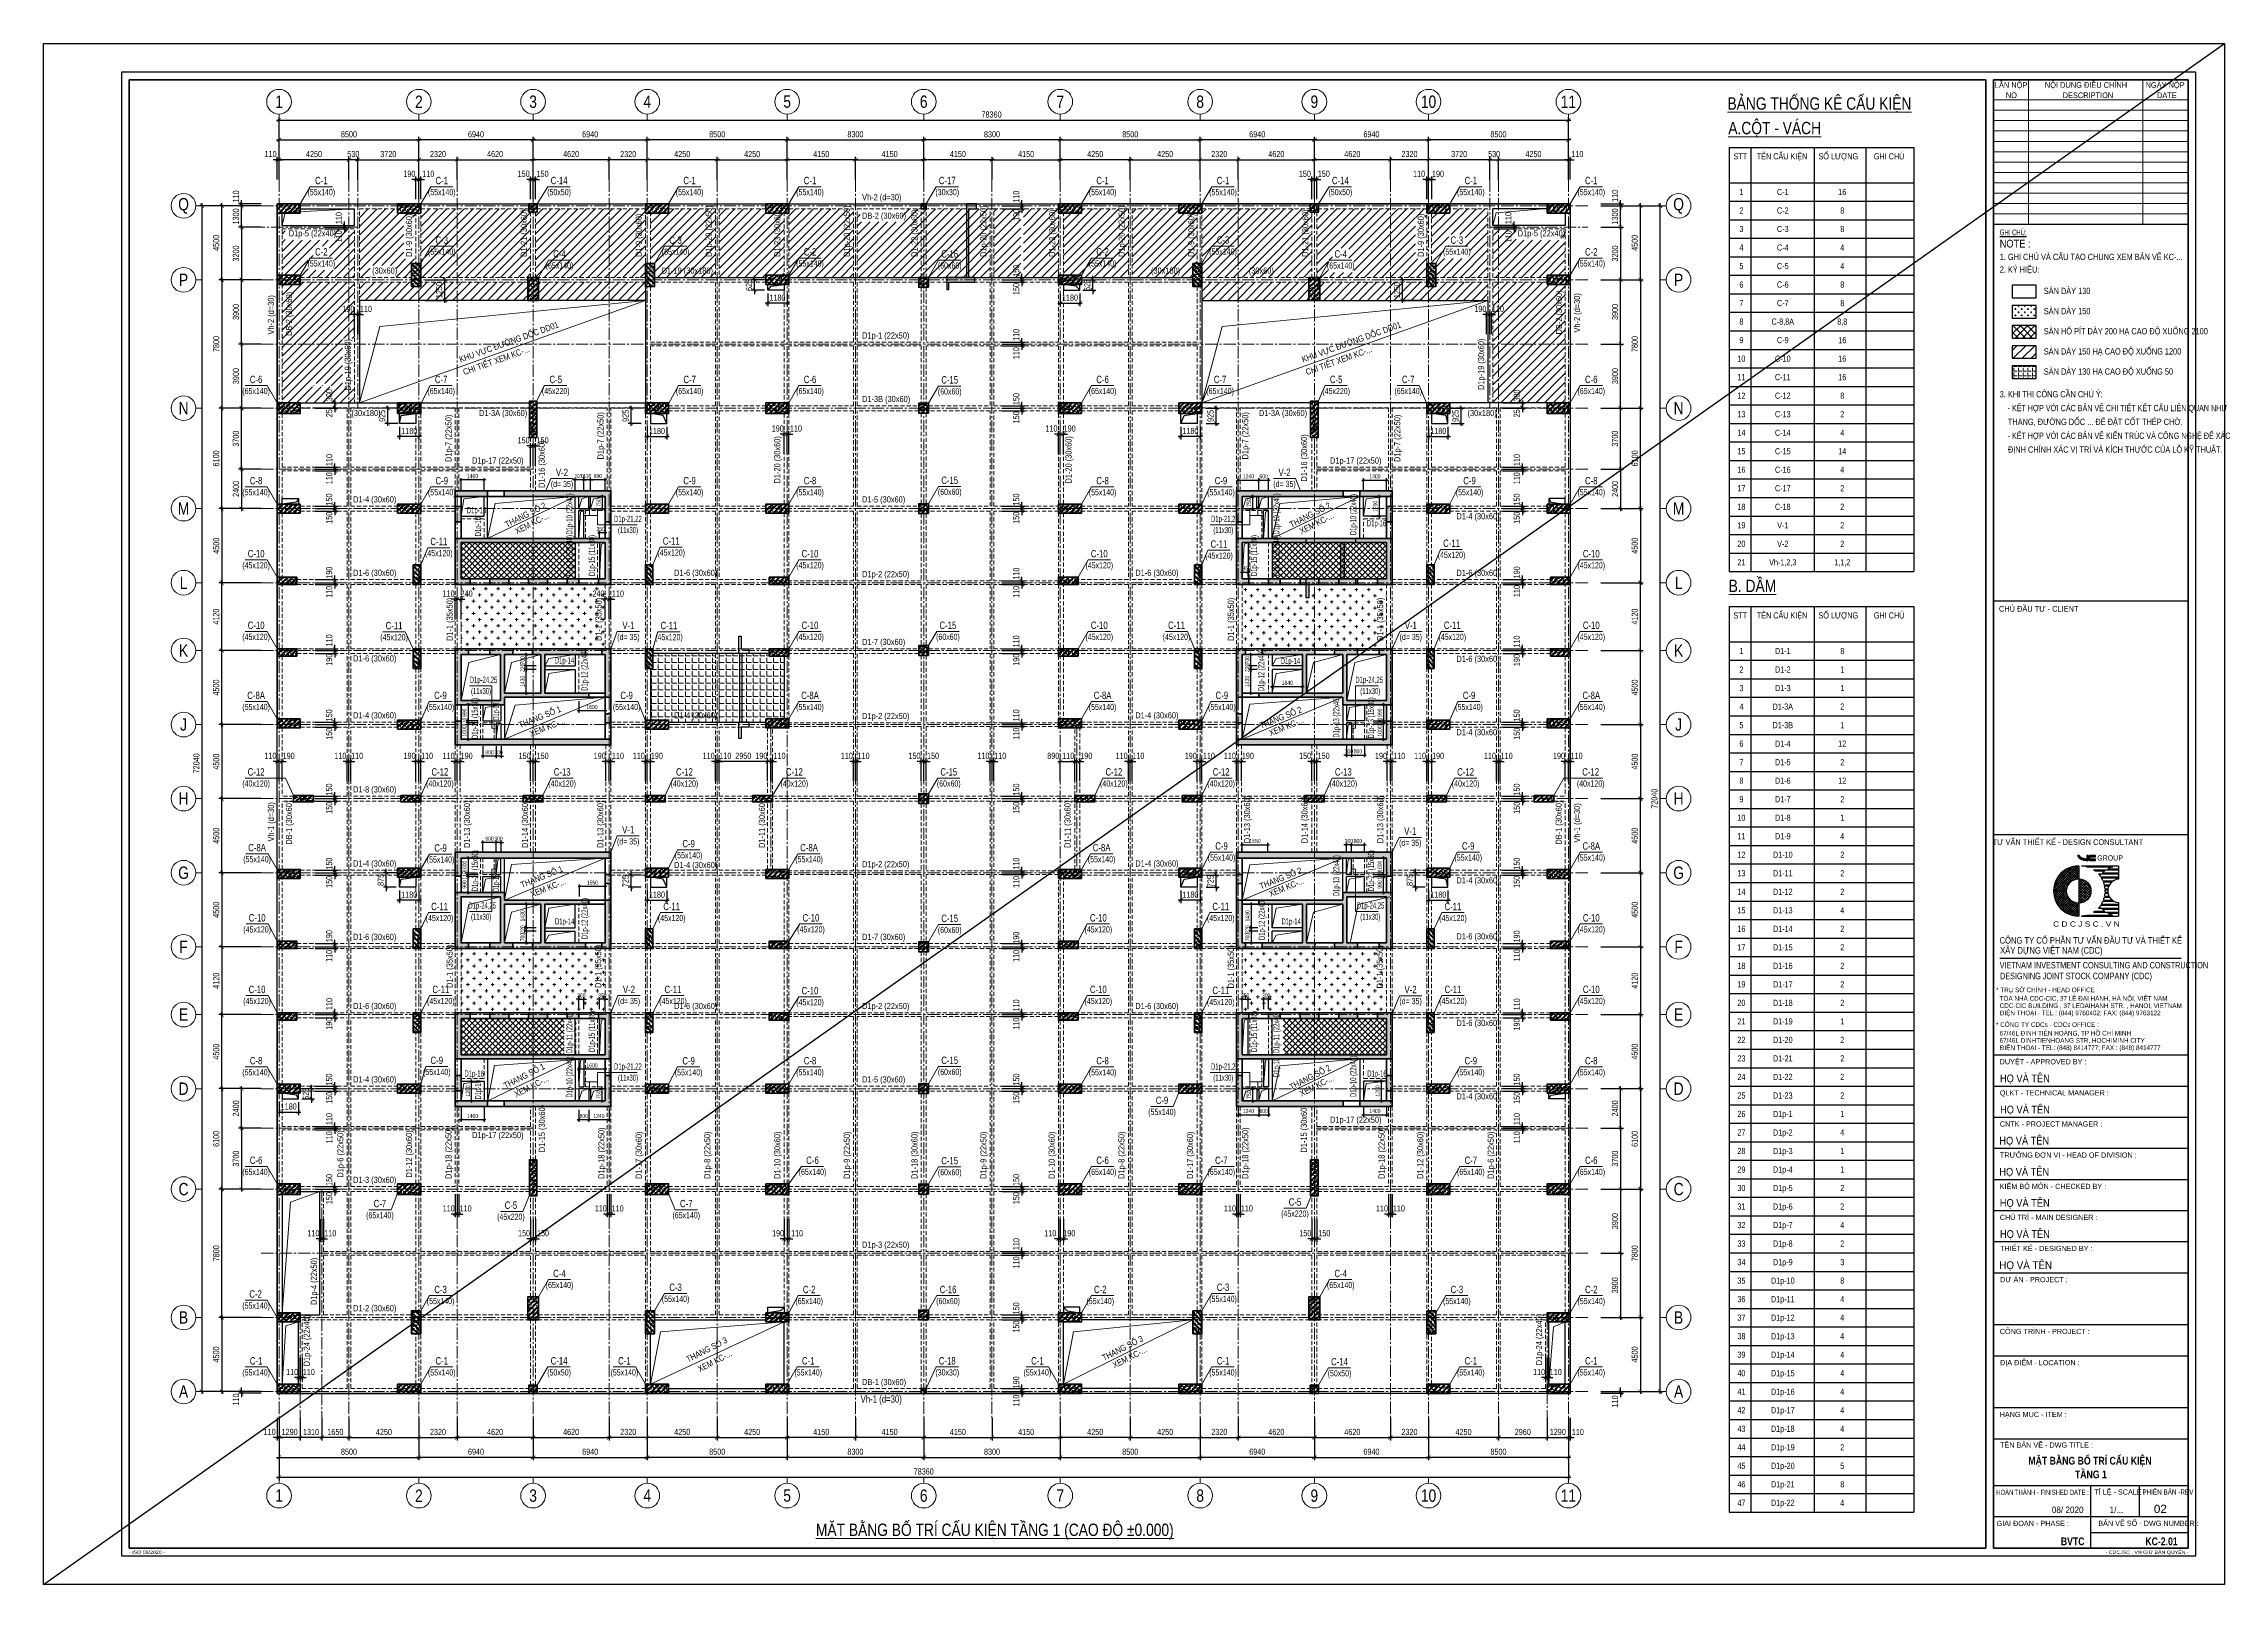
# Model space of a CAD drawing. Header units: millimetres. Extents: x 0 to 132533, y 0 to 93608.
import ezdxf
from ezdxf.enums import TextEntityAlignment as Align

# ---------------------------------------------------------------- set-up
doc = ezdxf.new("R2010")
doc.units = ezdxf.units.MM
doc.header["$LTSCALE"] = 1000
doc.header["$MEASUREMENT"] = 0
doc.linetypes.add('CENTER2', pattern=[1.125, 0.75, -0.125, 0.125, -0.125])
doc.linetypes.add('HIDDEN', pattern=[0.375, 0.25, -0.125])
for name, color, linetype in [('CDC -TEXT KHUNG', 7, 'Continuous'), ('CDC-KHUNGTEN', 7, 'Continuous'), ('TECH_HOLE', 3, 'Continuous')]:
    doc.layers.add(name, color=color, linetype=linetype)
for name, color, linetype, lineweight in [('CDC.01.AXIS', 160, 'CENTER2', 13), ('CDC.02.DIM', 1, 'Continuous', 18), ('CDC.03.BORDER', 3, 'Continuous', 25), ('CDC.06.TEXT', 2, 'Continuous', 18), ('CDC.07.TEXTCOL', 3, 'Continuous', 18), ('CDC.08.TEXTBEAM', 2, 'Continuous', 18), ('CDC.09.COLUMN', 4, 'Continuous', 35), ('CDC.10.HATCH', 163, 'Continuous', 9), ('CDC.10.HATCH @ 1', 163, 'Continuous', 9), ('CDC.11.NOTE', 1, 'Continuous', 18), ('CDC.13.BEAM', 8, 'HIDDEN', 18), ('TEXTCOL_SHAPE', 6, 'Continuous', 20)]:
    doc.layers.add(name, color=color, linetype=linetype, lineweight=lineweight)
doc.layers.add('KCS_Plotter', color=11, linetype='Continuous', plot=False)
doc.styles.add('ARIAL', font='arial.ttf', dxfattribs={"width": 0.6})
doc.styles.add('Arial_4', font='arial.ttf', dxfattribs={"width": 0.75, "height": 3})
doc.styles.add('Arial_B_3', font='arialbd.ttf', dxfattribs={"width": 0.75, "height": 3})
doc.styles.add('KCS_BIGTEXT', font='arial.ttf', dxfattribs={"width": 0.75})
doc.styles.add('KCS_SMTEXT', font='arial.ttf', dxfattribs={"width": 0.7})
doc.styles.add('KT CDC', font='arial.ttf', dxfattribs={"width": 0.85, "height": 200})
doc.dimstyles.new('KCS_DIM100', dxfattribs={"dimscale": 100, "dimtxt": 2.5, "dimasz": 1.6, "dimexe": 1.2, "dimexo": 0, "dimgap": 1, "dimtad": 1, "dimdec": 0, "dimzin": 0, "dimdsep": 46, "dimtxsty": 'KCS_SMTEXT', "dimblk": 'ARCHTICK', "dimcen": 0, "dimdle": 1, "dimclrd": 256, "dimclre": 256, "dimclrt": 2, "dimadec": 0, "dimazin": 0, "dimtfac": 1, "dimtdec": 0, "dimtix": 1, "dimtmove": 2, "dimatfit": 3, "dimfxl": 1, "dimtolj": 1, "dimtzin": 0, "dimarcsym": 0})
doc.dimstyles.new('KCS_DIM150', dxfattribs={"dimscale": 150, "dimtxt": 2.5, "dimasz": 1.6, "dimexe": 1.2, "dimexo": 0, "dimgap": 1, "dimtad": 1, "dimdec": 0, "dimzin": 0, "dimdsep": 46, "dimtxsty": 'KCS_SMTEXT', "dimblk": 'ARCHTICK', "dimcen": 0, "dimdle": 1, "dimclrd": 1, "dimclre": 1, "dimclrt": 2, "dimadec": 0, "dimazin": 0, "dimtfac": 1, "dimtdec": 0, "dimtix": 1, "dimtmove": 2, "dimatfit": 3, "dimfxl": 1, "dimtolj": 1, "dimtzin": 0, "dimarcsym": 0})
pattern_1 = [(45, (268223.68, -433653.8), (-176.7767, 176.7767), []), (135, (268223.68, -433653.8), (-176.7767, -176.7767), [])]
pattern_2 = [(45, (428814.13, -431187.62), (-265.16504, 265.16504), [])]
pattern_3 = [(0, (428814.13, -431187.62), (375, 375), [187.5, -562.5]), (90, (428907.9, -431281.37), (-375, 375), [187.5, -562.5])]
pattern_4 = [(50, (428814.13, -433637.55), (358.63009, -31.37607), [37.5, -412.5]), (355, (428814.13, -433637.55), (-69.37567, 376.09607), [30, -330]), (100.4514, (428844.02, -433640.17), (289.25469, 344.71977), [31.8701, -350.57106]), (46.1842, (428814.13, -433537.55), (533.62052, -82.7595), [56.25, -618.75]), (96.6356, (428858.6, -433544.45), (467.33135, 487.05894), [47.80514, -525.8565]), (351.1842, (428814.13, -433537.55), (467.33097, 487.0593), [45, -495]), (21, (428864.13, -433562.55), (298.45353, -201.30945), [37.5, -412.5]), (326, (428864.13, -433562.55), (121.65767, 362.57502), [30, -330]), (71.4514, (428889, -433579.33), (420.11131, 161.26525), [31.8701, -350.57106]), (37.5, (428814.13, -433637.55), (6.079928, 166.446927), [0, -326, 0, -335, 0, -331.25]), (7.5, (428814.13, -433637.55), (131.53477, 197.205856), [0, -191, 0, -318.5, 0, -126.25]), (327.5, (428702.63, -433637.55), (266.911218, -11.277436), [0, -125, 0, -390, 0, -517.5]), (317.5, (428652.63, -433637.55), (291.593085, 50.05249), [0, -162.5, 0, -259, 0, -367.5]), (45, (428814.13, -433637.55), (-150.26019, 150.26019), []), (45, (428814.13, -433576.3), (-150.26019, 150.26019), [])]
pattern_5 = [(140, (549745.62, 463764.16), (31.37607, 358.63009), [37.5, -412.5]), (85, (549745.62, 463764.16), (-376.09607, -69.37567), [30, -330]), (190.4514, (549748.24, 463794.05), (-344.71977, 289.25469), [31.8701, -350.57106]), (136.1842, (549645.62, 463764.16), (82.7595, 533.62052), [56.25, -618.75]), (186.6356, (549652.5, 463808.63), (-487.05894, 467.33135), [47.80514, -525.8565]), (81.1842, (549645.6, 463764.16), (-487.0593, 467.33097), [45, -495]), (111, (549670.62, 463814.16), (201.30945, 298.45353), [37.5, -412.5]), (56, (549670.62, 463814.16), (-362.57502, 121.65767), [30, -330]), (161.4514, (549687.4, 463839.03), (-161.26525, 420.11131), [31.8701, -350.57106]), (127.5, (549745.62, 463764.16), (-166.446927, 6.079928), [0, -326, 0, -335, 0, -331.25]), (97.5, (549745.62, 463764.16), (-197.205856, 131.53477), [0, -191, 0, -318.5, 0, -126.25]), (57.5, (549745.62, 463652.66), (11.277436, 266.911218), [0, -125, 0, -390, 0, -517.5]), (47.5, (549745.62, 463602.66), (-50.05249, 291.593085), [0, -162.5, 0, -259, 0, -367.5]), (135, (549745.62, 463764.16), (-150.26019, -150.26019), []), (135, (549684.37, 463764.16), (-150.26019, -150.26019), [])]
pattern_6 = [(320, (-457807.58, -322771.06), (-31.37607, -358.63009), [37.5, -412.5]), (265, (-457807.58, -322771.06), (376.09607, 69.37567), [30, -330]), (10.4514, (-457810.2, -322800.95), (344.71977, -289.25469), [31.8701, -350.57106]), (316.1842, (-457707.6, -322771.06), (-82.7595, -533.62052), [56.25, -618.75]), (6.6356, (-457714.5, -322815.53), (487.05894, -467.33135), [47.80514, -525.8565]), (261.1842, (-457707.6, -322771.06), (487.0593, -467.33097), [45, -495]), (291, (-457732.58, -322821.06), (-201.30945, -298.45353), [37.5, -412.5]), (236, (-457732.58, -322821.06), (362.57502, -121.65767), [30, -330]), (341.4514, (-457749.35, -322845.93), (161.26525, -420.11131), [31.8701, -350.57106]), (307.5, (-457807.58, -322771.06), (166.446927, -6.079928), [0, -326, 0, -335, 0, -331.25]), (277.5, (-457807.58, -322771.06), (197.205856, -131.53477), [0, -191, 0, -318.5, 0, -126.25]), (237.5, (-457807.58, -322659.56), (-11.277436, -266.911218), [0, -125, 0, -390, 0, -517.5]), (227.5, (-457807.58, -322609.56), (50.05249, -291.593085), [0, -162.5, 0, -259, 0, -367.5]), (315, (-457807.58, -322771.06), (150.26019, 150.26019), []), (315, (-457746.33, -322771.06), (150.26019, 150.26019), [])]
pattern_7 = [(50, (428814.13, -429302.55), (358.63009, -31.37607), [37.5, -412.5]), (355, (428814.13, -429302.55), (-69.37567, 376.09607), [30, -330]), (100.4514, (428844.02, -429305.17), (289.25469, 344.71977), [31.8701, -350.57106]), (46.1842, (428814.13, -429202.55), (533.62052, -82.7595), [56.25, -618.75]), (96.6356, (428858.6, -429209.45), (467.33135, 487.05894), [47.80514, -525.8565]), (351.1842, (428814.13, -429202.55), (467.33097, 487.0593), [45, -495]), (21, (428864.13, -429227.55), (298.45353, -201.30945), [37.5, -412.5]), (326, (428864.13, -429227.55), (121.65767, 362.57502), [30, -330]), (71.4514, (428889, -429244.33), (420.11131, 161.26525), [31.8701, -350.57106]), (37.5, (428814.13, -429302.55), (6.079928, 166.446927), [0, -326, 0, -335, 0, -331.25]), (7.5, (428814.13, -429302.55), (131.53477, 197.205856), [0, -191, 0, -318.5, 0, -126.25]), (327.5, (428702.63, -429302.55), (266.911218, -11.277436), [0, -125, 0, -390, 0, -517.5]), (317.5, (428652.63, -429302.55), (291.593085, 50.05249), [0, -162.5, 0, -259, 0, -367.5]), (45, (428814.13, -429302.55), (-150.26019, 150.26019), []), (45, (428814.13, -429241.3), (-150.26019, 150.26019), [])]
pattern_8 = [(50, (436134.13, -433637.55), (358.63009, -31.37607), [37.5, -412.5]), (355, (436134.13, -433637.55), (-69.37567, 376.09607), [30, -330]), (100.4514, (436164.02, -433640.17), (289.2547, 344.71977), [31.8701, -350.57106]), (46.1842, (436134.13, -433537.55), (533.62052, -82.7595), [56.25, -618.75]), (96.6356, (436178.6, -433544.45), (467.33135, 487.05894), [47.80514, -525.8565]), (351.1842, (436134.13, -433537.55), (467.33097, 487.0593), [45, -495]), (21, (436184.13, -433562.55), (298.45353, -201.30945), [37.5, -412.5]), (326, (436184.13, -433562.55), (121.65767, 362.57502), [30, -330]), (71.4514, (436209, -433579.33), (420.11131, 161.26525), [31.8701, -350.57106]), (37.5, (436134.13, -433637.55), (6.079928, 166.446927), [0, -326, 0, -335, 0, -331.25]), (7.5, (436134.13, -433637.55), (131.53477, 197.205856), [0, -191, 0, -318.5, 0, -126.25]), (327.5, (436022.63, -433637.55), (266.911218, -11.277436), [0, -125, 0, -390, 0, -517.5]), (317.5, (435972.63, -433637.55), (291.593085, 50.05249), [0, -162.5, 0, -259, 0, -367.5]), (45, (436134.13, -433637.55), (-150.26019, 150.26019), []), (45, (436134.13, -433576.3), (-150.26019, 150.26019), [])]
pattern_9 = [(50, (428814.13, -447537.55), (358.63009, -31.37607), [37.5, -412.5]), (355, (428814.13, -447537.55), (-69.37567, 376.09607), [30, -330]), (100.4514, (428844.02, -447540.17), (289.25469, 344.71977), [31.8701, -350.57106]), (46.1842, (428814.13, -447437.55), (533.62052, -82.7595), [56.25, -618.75]), (96.6356, (428858.6, -447444.45), (467.33135, 487.05894), [47.80514, -525.8565]), (351.1842, (428814.13, -447437.55), (467.33097, 487.0593), [45, -495]), (21, (428864.13, -447462.55), (298.45353, -201.30945), [37.5, -412.5]), (326, (428864.13, -447462.55), (121.65767, 362.57502), [30, -330]), (71.4514, (428889, -447479.33), (420.11131, 161.26525), [31.8701, -350.57106]), (37.5, (428814.13, -447537.55), (6.079928, 166.446927), [0, -326, 0, -335, 0, -331.25]), (7.5, (428814.13, -447537.55), (131.53477, 197.205856), [0, -191, 0, -318.5, 0, -126.25]), (327.5, (428702.63, -447537.55), (266.911218, -11.277436), [0, -125, 0, -390, 0, -517.5]), (317.5, (428652.63, -447537.55), (291.593085, 50.05249), [0, -162.5, 0, -259, 0, -367.5]), (45, (428814.13, -447537.55), (-150.26019, 150.26019), []), (45, (428814.13, -447476.3), (-150.26019, 150.26019), [])]
pattern_10 = [(50, (421494.13, -447537.55), (358.63009, -31.37607), [37.5, -412.5]), (355, (421494.13, -447537.55), (-69.37567, 376.09607), [30, -330]), (100.4514, (421524.02, -447540.17), (289.2547, 344.71977), [31.8701, -350.57106]), (46.1842, (421494.13, -447437.55), (533.62052, -82.7595), [56.25, -618.75]), (96.6356, (421538.6, -447444.45), (467.33135, 487.05894), [47.80514, -525.8565]), (351.1842, (421494.13, -447437.55), (467.33097, 487.0593), [45, -495]), (21, (421544.13, -447462.55), (298.45353, -201.30945), [37.5, -412.5]), (326, (421544.13, -447462.55), (121.65767, 362.57502), [30, -330]), (71.4514, (421569, -447479.33), (420.11131, 161.26525), [31.8701, -350.57106]), (37.5, (421494.13, -447537.55), (6.079928, 166.446927), [0, -326, 0, -335, 0, -331.25]), (7.5, (421494.13, -447537.55), (131.53477, 197.205856), [0, -191, 0, -318.5, 0, -126.25]), (327.5, (421382.63, -447537.55), (266.911218, -11.277436), [0, -125, 0, -390, 0, -517.5]), (317.5, (421332.63, -447537.55), (291.593085, 50.05249), [0, -162.5, 0, -259, 0, -367.5]), (45, (421494.13, -447537.55), (-150.26019, 150.26019), []), (45, (421494.13, -447476.3), (-150.26019, 150.26019), [])]
pattern_11 = [(50, (421494.13, -429302.55), (358.63009, -31.37607), [37.5, -412.5]), (355, (421494.13, -429302.55), (-69.37567, 376.09607), [30, -330]), (100.4514, (421524.02, -429305.17), (289.2547, 344.71977), [31.8701, -350.57106]), (46.1842, (421494.13, -429202.55), (533.62052, -82.7595), [56.25, -618.75]), (96.6356, (421538.6, -429209.45), (467.33135, 487.05894), [47.80514, -525.8565]), (351.1842, (421494.13, -429202.55), (467.33097, 487.0593), [45, -495]), (21, (421544.13, -429227.55), (298.45353, -201.30945), [37.5, -412.5]), (326, (421544.13, -429227.55), (121.65767, 362.57502), [30, -330]), (71.4514, (421569, -429244.33), (420.11131, 161.26525), [31.8701, -350.57106]), (37.5, (421494.13, -429302.55), (6.079928, 166.446927), [0, -326, 0, -335, 0, -331.25]), (7.5, (421494.13, -429302.55), (131.53477, 197.205856), [0, -191, 0, -318.5, 0, -126.25]), (327.5, (421382.63, -429302.55), (266.911218, -11.277436), [0, -125, 0, -390, 0, -517.5]), (317.5, (421332.63, -429302.55), (291.593085, 50.05249), [0, -162.5, 0, -259, 0, -367.5]), (45, (421494.13, -429302.55), (-150.26019, 150.26019), []), (45, (421494.13, -429241.3), (-150.26019, 150.26019), [])]
pattern_12 = [(50, (405124.13, -406707.55), (358.63009, -31.37607), [37.5, -412.5]), (355, (405124.13, -406707.55), (-69.37567, 376.09607), [30, -330]), (100.4514, (405154.02, -406710.17), (289.2547, 344.71977), [31.8701, -350.57106]), (46.1842, (405124.13, -406607.55), (533.62052, -82.7595), [56.25, -618.75]), (96.6356, (405168.6, -406614.45), (467.33135, 487.05894), [47.80514, -525.8565]), (351.1842, (405124.13, -406607.55), (467.33097, 487.0593), [45, -495]), (21, (405174.13, -406632.55), (298.45353, -201.30945), [37.5, -412.5]), (326, (405174.13, -406632.55), (121.65767, 362.57502), [30, -330]), (71.4514, (405199, -406649.33), (420.11131, 161.26525), [31.8701, -350.57106]), (37.5, (405124.13, -406707.55), (6.079928, 166.446927), [0, -326, 0, -335, 0, -331.25]), (7.5, (405124.13, -406707.55), (131.53477, 197.205856), [0, -191, 0, -318.5, 0, -126.25]), (327.5, (405012.63, -406707.55), (266.911218, -11.277436), [0, -125, 0, -390, 0, -517.5]), (317.5, (404962.63, -406707.55), (291.593085, 50.05249), [0, -162.5, 0, -259, 0, -367.5]), (45, (405124.13, -406707.55), (-150.26019, 150.26019), []), (45, (405124.13, -406646.3), (-150.26019, 150.26019), [])]
pattern_13 = [(50, (428814.13, -460582.55), (358.63009, -31.37607), [37.5, -412.5]), (355, (428814.13, -460582.55), (-69.37567, 376.09607), [30, -330]), (100.4514, (428844.02, -460585.17), (289.25469, 344.71977), [31.8701, -350.57106]), (46.1842, (428814.13, -460482.55), (533.62052, -82.7595), [56.25, -618.75]), (96.6356, (428858.6, -460489.45), (467.33135, 487.05894), [47.80514, -525.8565]), (351.1842, (428814.13, -460482.55), (467.33097, 487.0593), [45, -495]), (21, (428864.13, -460507.55), (298.45353, -201.30945), [37.5, -412.5]), (326, (428864.13, -460507.55), (121.65767, 362.57502), [30, -330]), (71.4514, (428889, -460524.33), (420.11131, 161.26525), [31.8701, -350.57106]), (37.5, (428814.13, -460582.55), (6.079928, 166.446927), [0, -326, 0, -335, 0, -331.25]), (7.5, (428814.13, -460582.55), (131.53477, 197.205856), [0, -191, 0, -318.5, 0, -126.25]), (327.5, (428702.63, -460582.55), (266.911218, -11.277436), [0, -125, 0, -390, 0, -517.5]), (317.5, (428652.63, -460582.55), (291.593085, 50.05249), [0, -162.5, 0, -259, 0, -367.5]), (45, (428814.13, -460582.55), (-150.26019, 150.26019), []), (45, (428814.13, -460521.3), (-150.26019, 150.26019), [])]
pattern_14 = [(50, (421494.13, -460657.55), (358.63009, -31.37607), [37.5, -412.5]), (355, (421494.13, -460657.55), (-69.37567, 376.09607), [30, -330]), (100.4514, (421524.02, -460660.17), (289.2547, 344.71977), [31.8701, -350.57106]), (46.1842, (421494.13, -460557.55), (533.62052, -82.7595), [56.25, -618.75]), (96.6356, (421538.6, -460564.45), (467.33135, 487.05894), [47.80514, -525.8565]), (351.1842, (421494.13, -460557.55), (467.33097, 487.0593), [45, -495]), (21, (421544.13, -460582.55), (298.45353, -201.30945), [37.5, -412.5]), (326, (421544.13, -460582.55), (121.65767, 362.57502), [30, -330]), (71.4514, (421569, -460599.33), (420.11131, 161.26525), [31.8701, -350.57106]), (37.5, (421494.13, -460657.55), (6.079928, 166.446927), [0, -326, 0, -335, 0, -331.25]), (7.5, (421494.13, -460657.55), (131.53477, 197.205856), [0, -191, 0, -318.5, 0, -126.25]), (327.5, (421382.63, -460657.55), (266.911218, -11.277436), [0, -125, 0, -390, 0, -517.5]), (317.5, (421332.63, -460657.55), (291.593085, 50.05249), [0, -162.5, 0, -259, 0, -367.5]), (45, (421494.13, -460657.55), (-150.26019, 150.26019), []), (45, (421494.13, -460596.3), (-150.26019, 150.26019), [])]
pattern_15 = [(50, (428814.13, -437987.55), (358.63009, -31.37607), [37.5, -412.5]), (355, (428814.13, -437987.55), (-69.37567, 376.09607), [30, -330]), (100.4514, (428844.02, -437990.17), (289.2547, 344.71977), [31.8701, -350.57106]), (46.1842, (428814.13, -437887.55), (533.62052, -82.7595), [56.25, -618.75]), (96.6356, (428858.6, -437894.45), (467.33135, 487.05894), [47.80514, -525.8565]), (351.1842, (428814.13, -437887.55), (467.33097, 487.0593), [45, -495]), (21, (428864.13, -437912.55), (298.45353, -201.30945), [37.5, -412.5]), (326, (428864.13, -437912.55), (121.65767, 362.57502), [30, -330]), (71.4514, (428889, -437929.33), (420.11131, 161.26525), [31.8701, -350.57106]), (37.5, (428814.13, -437987.55), (6.079928, 166.446927), [0, -326, 0, -335, 0, -331.25]), (7.5, (428814.13, -437987.55), (131.53477, 197.205856), [0, -191, 0, -318.5, 0, -126.25]), (327.5, (428702.63, -437987.55), (266.911218, -11.277436), [0, -125, 0, -390, 0, -517.5]), (317.5, (428652.63, -437987.55), (291.593085, 50.05249), [0, -162.5, 0, -259, 0, -367.5]), (45, (428814.13, -437987.55), (-150.26019, 150.26019), []), (45, (428814.13, -437926.3), (-150.26019, 150.26019), [])]
pattern_16 = [(320, (-457807.58, -327871.06), (-31.37607, -358.63009), [37.5, -412.5]), (265, (-457807.58, -327871.06), (376.09607, 69.37567), [30, -330]), (10.4514, (-457810.2, -327900.95), (344.71977, -289.25469), [31.8701, -350.57106]), (316.1842, (-457707.6, -327871.06), (-82.7595, -533.62052), [56.25, -618.75]), (6.6356, (-457714.5, -327915.53), (487.05894, -467.33135), [47.80514, -525.8565]), (261.1842, (-457707.6, -327871.06), (487.0593, -467.33097), [45, -495]), (291, (-457732.58, -327921.06), (-201.30945, -298.45353), [37.5, -412.5]), (236, (-457732.58, -327921.06), (362.57502, -121.65767), [30, -330]), (341.4514, (-457749.35, -327945.93), (161.26525, -420.11131), [31.8701, -350.57106]), (307.5, (-457807.58, -327871.06), (166.446927, -6.079928), [0, -326, 0, -335, 0, -331.25]), (277.5, (-457807.58, -327871.06), (197.205856, -131.53477), [0, -191, 0, -318.5, 0, -126.25]), (237.5, (-457807.58, -327759.56), (-11.277436, -266.911218), [0, -125, 0, -390, 0, -517.5]), (227.5, (-457807.58, -327709.56), (50.05249, -291.593085), [0, -162.5, 0, -259, 0, -367.5]), (315, (-457807.58, -327871.06), (150.26019, 150.26019), []), (315, (-457746.33, -327871.06), (150.26019, 150.26019), [])]
pattern_17 = [(50, (435334.13, -433637.55), (358.63009, -31.37607), [37.5, -412.5]), (355, (435334.13, -433637.55), (-69.37567, 376.09607), [30, -330]), (100.4514, (435364.02, -433640.17), (289.2547, 344.71977), [31.8701, -350.57106]), (46.1842, (435334.13, -433537.55), (533.62052, -82.7595), [56.25, -618.75]), (96.6356, (435378.6, -433544.45), (467.33135, 487.05894), [47.80514, -525.8565]), (351.1842, (435334.13, -433537.55), (467.33097, 487.0593), [45, -495]), (21, (435384.13, -433562.55), (298.45353, -201.30945), [37.5, -412.5]), (326, (435384.13, -433562.55), (121.65767, 362.57502), [30, -330]), (71.4514, (435409, -433579.33), (420.11131, 161.26525), [31.8701, -350.57106]), (37.5, (435334.13, -433637.55), (6.079928, 166.446927), [0, -326, 0, -335, 0, -331.25]), (7.5, (435334.13, -433637.55), (131.53477, 197.205856), [0, -191, 0, -318.5, 0, -126.25]), (327.5, (435222.63, -433637.55), (266.911218, -11.277436), [0, -125, 0, -390, 0, -517.5]), (317.5, (435172.63, -433637.55), (291.593085, 50.05249), [0, -162.5, 0, -259, 0, -367.5]), (45, (435334.13, -433637.55), (-150.26019, 150.26019), []), (45, (435334.13, -433576.3), (-150.26019, 150.26019), [])]
pattern_18 = [(50, (442764.13, -433637.55), (358.63009, -31.37607), [37.5, -412.5]), (355, (442764.13, -433637.55), (-69.37567, 376.09607), [30, -330]), (100.4514, (442794.02, -433640.17), (289.2547, 344.71977), [31.8701, -350.57106]), (46.1842, (442764.13, -433537.55), (533.62052, -82.7595), [56.25, -618.75]), (96.6356, (442808.6, -433544.45), (467.33135, 487.05894), [47.80514, -525.8565]), (351.1842, (442764.13, -433537.55), (467.33097, 487.0593), [45, -495]), (21, (442814.13, -433562.55), (298.45353, -201.30945), [37.5, -412.5]), (326, (442814.13, -433562.55), (121.65767, 362.57502), [30, -330]), (71.4514, (442839, -433579.33), (420.11131, 161.26525), [31.8701, -350.57106]), (37.5, (442764.13, -433637.55), (6.079928, 166.446927), [0, -326, 0, -335, 0, -331.25]), (7.5, (442764.13, -433637.55), (131.53477, 197.205856), [0, -191, 0, -318.5, 0, -126.25]), (327.5, (442652.63, -433637.55), (266.911218, -11.277436), [0, -125, 0, -390, 0, -517.5]), (317.5, (442602.63, -433637.55), (291.593085, 50.05249), [0, -162.5, 0, -259, 0, -367.5]), (45, (442764.13, -433637.55), (-150.26019, 150.26019), []), (45, (442764.13, -433576.3), (-150.26019, 150.26019), [])]
pattern_19 = [(50, (450194.13, -433637.55), (358.63009, -31.37607), [37.5, -412.5]), (355, (450194.13, -433637.55), (-69.37567, 376.09607), [30, -330]), (100.4514, (450224.02, -433640.17), (289.2547, 344.71977), [31.8701, -350.57106]), (46.1842, (450194.13, -433537.55), (533.62052, -82.7595), [56.25, -618.75]), (96.6356, (450238.6, -433544.45), (467.33135, 487.05894), [47.80514, -525.8565]), (351.1842, (450194.13, -433537.55), (467.33097, 487.0593), [45, -495]), (21, (450244.13, -433562.55), (298.45353, -201.30945), [37.5, -412.5]), (326, (450244.13, -433562.55), (121.65767, 362.57502), [30, -330]), (71.4514, (450269, -433579.33), (420.11131, 161.26525), [31.8701, -350.57106]), (37.5, (450194.13, -433637.55), (6.079928, 166.446927), [0, -326, 0, -335, 0, -331.25]), (7.5, (450194.13, -433637.55), (131.53477, 197.205856), [0, -191, 0, -318.5, 0, -126.25]), (327.5, (450082.63, -433637.55), (266.911218, -11.277436), [0, -125, 0, -390, 0, -517.5]), (317.5, (450032.63, -433637.55), (291.593085, 50.05249), [0, -162.5, 0, -259, 0, -367.5]), (45, (450194.13, -433637.55), (-150.26019, 150.26019), []), (45, (450194.13, -433576.3), (-150.26019, 150.26019), [])]
pattern_20 = [(50, (456714.13, -433637.55), (358.63009, -31.37607), [37.5, -412.5]), (355, (456714.13, -433637.55), (-69.37567, 376.09607), [30, -330]), (100.4514, (456744.02, -433640.17), (289.2547, 344.71977), [31.8701, -350.57106]), (46.1842, (456714.13, -433537.55), (533.62052, -82.7595), [56.25, -618.75]), (96.6356, (456758.6, -433544.45), (467.33135, 487.05894), [47.80514, -525.8565]), (351.1842, (456714.13, -433537.55), (467.33097, 487.0593), [45, -495]), (21, (456764.13, -433562.55), (298.45353, -201.30945), [37.5, -412.5]), (326, (456764.13, -433562.55), (121.65767, 362.57502), [30, -330]), (71.4514, (456789, -433579.33), (420.11131, 161.26525), [31.8701, -350.57106]), (37.5, (456714.13, -433637.55), (6.079928, 166.446927), [0, -326, 0, -335, 0, -331.25]), (7.5, (456714.13, -433637.55), (131.53477, 197.205856), [0, -191, 0, -318.5, 0, -126.25]), (327.5, (456602.63, -433637.55), (266.911218, -11.277436), [0, -125, 0, -390, 0, -517.5]), (317.5, (456552.63, -433637.55), (291.593085, 50.05249), [0, -162.5, 0, -259, 0, -367.5]), (45, (456714.13, -433637.55), (-150.26019, 150.26019), []), (45, (456714.13, -433576.3), (-150.26019, 150.26019), [])]

msp = doc.modelspace()

# ---------------------------------------------------------------- texts
at = {"layer": 'CDC -TEXT KHUNG', "style": 'Arial_B_3', "width": 0.8}
for s, p in [('MẶT BẰNG BỐ TRÍ CẤU KIỆN', (124363.9, 7276.1)), ('TẦNG 1', (124417.3, 6443.7))]:
    msp.add_text(s, height=472.77, dxfattribs=at).set_placement(p, align=Align.CENTER)
msp.add_text('KC-2.01', height=472.77, dxfattribs=at).set_placement((129696.6, 2376.2), align=Align.RIGHT)
at = {"layer": 'CDC.02.DIM', "color": 4, "style": 'KCS_BIGTEXT', "width": 0.8}
for s, p in [('1', (14306.5, 90081.5)), ('2', (22806.5, 90081.5)), ('3', (29746.5, 90081.5)), ('4', (36686.5, 90081.5)), ('5', (45186.5, 90081.5)), ('6', (53486.5, 90081.5)), ('7', (61786.5, 90081.5)), ('8', (70286.5, 90081.5)), ('9', (77226.5, 90081.5)), ('10', (84166.5, 90081.5)), ('11', (92666.5, 90081.5)), ('Q', (8504.2, 83756.5)), ('Q', (99365.4, 83756.5)), ('P', (8504.2, 79256.5)), ('P', (99365.4, 79256.5)), ('N', (8504.2, 71456.5)), ('N', (99365.4, 71456.5)), ('M', (8504.2, 65356.5)), ('M', (99365.4, 65356.5)), ('L', (8504.2, 60856.5)), ('L', (99365.4, 60856.5)), ('K', (8504.2, 56736.5)), ('K', (99365.4, 56736.5)), ('J', (8504.2, 52236.5)), ('J', (99365.4, 52236.5)), ('H', (8504.2, 47736.5)), ('H', (99365.4, 47736.5)), ('G', (8504.2, 43236.5)), ('G', (99365.4, 43236.5)), ('F', (8504.2, 38736.5)), ('F', (99365.4, 38736.5)), ('E', (8504.2, 34616.5)), ('E', (99365.4, 34616.5)), ('D', (8504.2, 30116.5)), ('D', (99365.4, 30116.5)), ('C', (8504.2, 24016.5)), ('C', (99365.4, 24016.5)), ('B', (8504.2, 16216.5)), ('B', (99365.4, 16216.5)), ('A', (8504.2, 11716.5)), ('A', (99365.4, 11716.5)), ('1', (14306.5, 5391.5)), ('2', (22806.5, 5391.5)), ('3', (29746.5, 5391.5)), ('4', (36686.5, 5391.5)), ('5', (45186.5, 5391.5)), ('6', (53486.5, 5391.5)), ('7', (61786.5, 5391.5)), ('8', (70286.5, 5391.5)), ('9', (77226.5, 5391.5)), ('10', (84166.5, 5391.5)), ('11', (92666.5, 5391.5))]:
    msp.add_text(s, height=750, dxfattribs=at).set_placement(p, align=Align.MIDDLE)
at = {"layer": 'CDC.06.TEXT'}
for s, height, style, width, p in [('%%UBẢNG THỐNG KÊ CẤU KIỆN', 750, 'ARIAL', 0.8, (107922.9, 89969.3)), ('STT', 375.02, 'ARIAL', 0.7, (103111.5, 86762.2)), ('TÊN CẤU KIỆN', 375.019, 'ARIAL', 0.7, (105651.9, 86762.2)), ('SỐ LƯỢNG', 375.02, 'ARIAL', 0.7, (109070, 86762.2)), ('GHI CHÚ', 375.02, 'ARIAL', 0.7, (112157.6, 86762.2)), ('2', 375, 'KCS_SMTEXT', 0.7, (103181.4, 83471)), ('1', 375, 'KCS_SMTEXT', 0.7, (103181.4, 84596)), ('C-1', 375, 'KCS_SMTEXT', 0.7, (105695.9, 84596)), ('C-2', 375, 'KCS_SMTEXT', 0.7, (105695.9, 83471)), ('16', 375, 'KCS_SMTEXT', 0.7, (109312.3, 84596)), ('8', 375, 'KCS_SMTEXT', 0.7, (109312.3, 83471)), ('3', 375, 'KCS_SMTEXT', 0.7, (103181.4, 82346)), ('C-3', 375, 'KCS_SMTEXT', 0.7, (105695.9, 82346)), ('8', 375, 'KCS_SMTEXT', 0.7, (109312.3, 82346)), ('4', 375, 'KCS_SMTEXT', 0.7, (103181.4, 81221)), ('C-4', 375, 'KCS_SMTEXT', 0.7, (105695.9, 81221)), ('4', 375, 'KCS_SMTEXT', 0.7, (109312.3, 81221)), ('5', 375, 'KCS_SMTEXT', 0.7, (103181.4, 80096)), ('C-5', 375, 'KCS_SMTEXT', 0.7, (105695.9, 80096)), ('4', 375, 'KCS_SMTEXT', 0.7, (109312.3, 80096)), ('6', 375, 'KCS_SMTEXT', 0.7, (103181.4, 78971)), ('C-6', 375, 'KCS_SMTEXT', 0.7, (105695.9, 78971)), ('8', 375, 'KCS_SMTEXT', 0.7, (109312.3, 78971)), ('8', 375, 'KCS_SMTEXT', 0.7, (103181.4, 76721)), ('7', 375, 'KCS_SMTEXT', 0.7, (103181.4, 77846)), ('C-8,8A', 375, 'KCS_SMTEXT', 0.7, (105695.9, 76721)), ('C-7', 375, 'KCS_SMTEXT', 0.7, (105695.9, 77846)), ('8', 375, 'KCS_SMTEXT', 0.7, (109312.3, 77846)), ('9', 375, 'KCS_SMTEXT', 0.7, (103181.4, 75596)), ('C-9', 375, 'KCS_SMTEXT', 0.7, (105695.9, 75596)), ('16', 375, 'KCS_SMTEXT', 0.7, (109312.3, 75596)), ('10', 375, 'KCS_SMTEXT', 0.7, (103181.4, 74471)), ('C-10', 375, 'KCS_SMTEXT', 0.7, (105695.9, 74471)), ('16', 375, 'KCS_SMTEXT', 0.7, (109312.3, 74471)), ('11', 375, 'KCS_SMTEXT', 0.7, (103181.4, 73346)), ('C-11', 375, 'KCS_SMTEXT', 0.7, (105695.9, 73346)), ('16', 375, 'KCS_SMTEXT', 0.7, (109312.3, 73346)), ('12', 375, 'KCS_SMTEXT', 0.7, (103181.4, 72221)), ('C-12', 375, 'KCS_SMTEXT', 0.7, (105695.9, 72221)), ('8', 375, 'KCS_SMTEXT', 0.7, (109312.3, 72221)), ('13', 375, 'KCS_SMTEXT', 0.7, (103181.4, 71096)), ('C-13', 375, 'KCS_SMTEXT', 0.7, (105695.9, 71096)), ('2', 375, 'KCS_SMTEXT', 0.7, (109312.3, 71096)), ('14', 375, 'KCS_SMTEXT', 0.7, (103181.4, 69971)), ('15', 375, 'KCS_SMTEXT', 0.7, (103181.4, 68846)), ('C-14', 375, 'KCS_SMTEXT', 0.7, (105695.9, 69971)), ('C-15', 375, 'KCS_SMTEXT', 0.7, (105695.9, 68846)), ('14', 375, 'KCS_SMTEXT', 0.7, (109312.3, 68846)), ('4', 375, 'KCS_SMTEXT', 0.7, (109312.3, 69971)), ('16', 375, 'KCS_SMTEXT', 0.7, (103181.4, 67721)), ('C-16', 375, 'KCS_SMTEXT', 0.7, (105695.9, 67721)), ('4', 375, 'KCS_SMTEXT', 0.7, (109312.3, 67721)), ('17', 375, 'KCS_SMTEXT', 0.7, (103181.4, 66596)), ('C-17', 375, 'KCS_SMTEXT', 0.7, (105695.9, 66596)), ('2', 375, 'KCS_SMTEXT', 0.7, (109312.3, 66596)), ('18', 375, 'KCS_SMTEXT', 0.7, (103181.4, 65471)), ('C-18', 375, 'KCS_SMTEXT', 0.7, (105695.9, 65471)), ('2', 375, 'KCS_SMTEXT', 0.7, (109312.3, 65471)), ('19', 375, 'KCS_SMTEXT', 0.7, (103181.4, 64346)), ('V-1', 375, 'KCS_SMTEXT', 0.7, (105695.9, 64346)), ('2', 375, 'KCS_SMTEXT', 0.7, (109312.3, 64346)), ('20', 375, 'KCS_SMTEXT', 0.7, (103181.4, 63221)), ('Vh-1,2,3', 375, 'KCS_SMTEXT', 0.7, (105695.9, 62096)), ('V-2', 375, 'KCS_SMTEXT', 0.7, (105695.9, 63221)), ('2', 375, 'KCS_SMTEXT', 0.7, (109312.3, 63221)), ('21', 375, 'KCS_SMTEXT', 0.7, (103181.4, 62096)), ('1,1,2', 375, 'KCS_SMTEXT', 0.7, (109312.3, 62096)), ('STT', 375.02, 'ARIAL', 0.7, (103111.5, 58871.2)), ('TÊN CẤU KIỆN', 375.019, 'ARIAL', 0.7, (105651.9, 58871.2)), ('SỐ LƯỢNG', 375.02, 'ARIAL', 0.7, (109070, 58871.2)), ('GHI CHÚ', 375.02, 'ARIAL', 0.7, (112157.6, 58871.2)), ('2', 375, 'KCS_SMTEXT', 0.7, (103181.4, 55580)), ('1', 375, 'KCS_SMTEXT', 0.7, (103181.4, 56705)), ('D1-1', 375, 'KCS_SMTEXT', 0.7, (105695.9, 56705)), ('D1-2', 375, 'KCS_SMTEXT', 0.7, (105695.9, 55580)), ('8', 375, 'KCS_SMTEXT', 0.7, (109312.3, 56705)), ('1', 375, 'KCS_SMTEXT', 0.7, (109312.3, 55580)), ('3', 375, 'KCS_SMTEXT', 0.7, (103181.4, 54455)), ('D1-3', 375, 'KCS_SMTEXT', 0.7, (105695.9, 54455)), ('1', 375, 'KCS_SMTEXT', 0.7, (109312.3, 54455)), ('4', 375, 'KCS_SMTEXT', 0.7, (103181.4, 53330)), ('D1-3A', 375, 'KCS_SMTEXT', 0.7, (105695.9, 53330)), ('2', 375, 'KCS_SMTEXT', 0.7, (109312.3, 53330)), ('5', 375, 'KCS_SMTEXT', 0.7, (103181.4, 52205)), ('D1-3B', 375, 'KCS_SMTEXT', 0.7, (105695.9, 52205)), ('1', 375, 'KCS_SMTEXT', 0.7, (109312.3, 52205)), ('6', 375, 'KCS_SMTEXT', 0.7, (103181.4, 51080)), ('D1-4', 375, 'KCS_SMTEXT', 0.7, (105695.9, 51080)), ('12', 375, 'KCS_SMTEXT', 0.7, (109312.3, 51080)), ('7', 375, 'KCS_SMTEXT', 0.7, (103181.4, 49955)), ('D1-5', 375, 'KCS_SMTEXT', 0.7, (105695.9, 49955)), ('2', 375, 'KCS_SMTEXT', 0.7, (109312.3, 49955)), ('8', 375, 'KCS_SMTEXT', 0.7, (103181.4, 48830)), ('9', 375, 'KCS_SMTEXT', 0.7, (103181.4, 47705)), ('D1-6', 375, 'KCS_SMTEXT', 0.7, (105695.9, 48830)), ('D1-7', 375, 'KCS_SMTEXT', 0.7, (105695.9, 47705)), ('12', 375, 'KCS_SMTEXT', 0.7, (109312.3, 48830)), ('2', 375, 'KCS_SMTEXT', 0.7, (109312.3, 47705)), ('10', 375, 'KCS_SMTEXT', 0.7, (103181.4, 46580)), ('D1-8', 375, 'KCS_SMTEXT', 0.7, (105695.9, 46580)), ('1', 375, 'KCS_SMTEXT', 0.7, (109312.3, 46580)), ('11', 375, 'KCS_SMTEXT', 0.7, (103181.4, 45455)), ('D1-9', 375, 'KCS_SMTEXT', 0.7, (105695.9, 45455)), ('4', 375, 'KCS_SMTEXT', 0.7, (109312.3, 45455)), ('12', 375, 'KCS_SMTEXT', 0.7, (103181.4, 44330)), ('D1-10', 375, 'KCS_SMTEXT', 0.7, (105695.9, 44330)), ('2', 375, 'KCS_SMTEXT', 0.7, (109312.3, 44330)), ('13', 375, 'KCS_SMTEXT', 0.7, (103181.4, 43205)), ('D1-11', 375, 'KCS_SMTEXT', 0.7, (105695.9, 43205)), ('2', 375, 'KCS_SMTEXT', 0.7, (109312.3, 43205)), ('14', 375, 'KCS_SMTEXT', 0.7, (103181.4, 42080)), ('15', 375, 'KCS_SMTEXT', 0.7, (103181.4, 40955)), ('D1-12', 375, 'KCS_SMTEXT', 0.7, (105695.9, 42080)), ('D1-13', 375, 'KCS_SMTEXT', 0.7, (105695.9, 40955)), ('4', 375, 'KCS_SMTEXT', 0.7, (109312.3, 40955)), ('2', 375, 'KCS_SMTEXT', 0.7, (109312.3, 42080)), ('16', 375, 'KCS_SMTEXT', 0.7, (103181.4, 39830)), ('D1-14', 375, 'KCS_SMTEXT', 0.7, (105695.9, 39830)), ('2', 375, 'KCS_SMTEXT', 0.7, (109312.3, 39830)), ('17', 375, 'KCS_SMTEXT', 0.7, (103181.4, 38705)), ('D1-15', 375, 'KCS_SMTEXT', 0.7, (105695.9, 38705)), ('2', 375, 'KCS_SMTEXT', 0.7, (109312.3, 38705)), ('18', 375, 'KCS_SMTEXT', 0.7, (103181.4, 37580)), ('D1-16', 375, 'KCS_SMTEXT', 0.7, (105695.9, 37580)), ('2', 375, 'KCS_SMTEXT', 0.7, (109312.3, 37580)), ('19', 375, 'KCS_SMTEXT', 0.7, (103181.4, 36455)), ('D1-17', 375, 'KCS_SMTEXT', 0.7, (105695.9, 36455)), ('2', 375, 'KCS_SMTEXT', 0.7, (109312.3, 36455)), ('20', 375, 'KCS_SMTEXT', 0.7, (103181.4, 35330)), ('D1-18', 375, 'KCS_SMTEXT', 0.7, (105695.9, 35330)), ('2', 375, 'KCS_SMTEXT', 0.7, (109312.3, 35330)), ('21', 375, 'KCS_SMTEXT', 0.7, (103181.4, 34205)), ('22', 375, 'KCS_SMTEXT', 0.7, (103181.4, 33080)), ('D1-19', 375, 'KCS_SMTEXT', 0.7, (105695.9, 34205)), ('D1-20', 375, 'KCS_SMTEXT', 0.7, (105695.9, 33080)), ('2', 375, 'KCS_SMTEXT', 0.7, (109312.3, 33080)), ('1', 375, 'KCS_SMTEXT', 0.7, (109312.3, 34205)), ('23', 375, 'KCS_SMTEXT', 0.7, (103181.4, 31955)), ('D1-21', 375, 'KCS_SMTEXT', 0.7, (105695.9, 31955)), ('2', 375, 'KCS_SMTEXT', 0.7, (109312.3, 31955)), ('24', 375, 'KCS_SMTEXT', 0.7, (103181.4, 30830)), ('D1-22', 375, 'KCS_SMTEXT', 0.7, (105695.9, 30830)), ('2', 375, 'KCS_SMTEXT', 0.7, (109312.3, 30830)), ('25', 375, 'KCS_SMTEXT', 0.7, (103181.4, 29705)), ('D1-23', 375, 'KCS_SMTEXT', 0.7, (105695.9, 29705)), ('2', 375, 'KCS_SMTEXT', 0.7, (109312.3, 29705)), ('26', 375, 'KCS_SMTEXT', 0.7, (103181.4, 28580)), ('D1p-1', 375, 'KCS_SMTEXT', 0.7, (105695.9, 28580)), ('1', 375, 'KCS_SMTEXT', 0.7, (109312.3, 28580)), ('27', 375, 'KCS_SMTEXT', 0.7, (103181.4, 27455)), ('28', 375, 'KCS_SMTEXT', 0.7, (103181.4, 26330)), ('D1p-2', 375, 'KCS_SMTEXT', 0.7, (105695.9, 27455)), ('D1p-3', 375, 'KCS_SMTEXT', 0.7, (105695.9, 26330)), ('4', 375, 'KCS_SMTEXT', 0.7, (109312.3, 27455)), ('1', 375, 'KCS_SMTEXT', 0.7, (109312.3, 26330)), ('29', 375, 'KCS_SMTEXT', 0.7, (103181.4, 25205)), ('D1p-4', 375, 'KCS_SMTEXT', 0.7, (105695.9, 25205)), ('1', 375, 'KCS_SMTEXT', 0.7, (109312.3, 25205)), ('30', 375, 'KCS_SMTEXT', 0.7, (103181.4, 24080)), ('D1p-5', 375, 'KCS_SMTEXT', 0.7, (105695.9, 24080)), ('2', 375, 'KCS_SMTEXT', 0.7, (109312.3, 24080)), ('31', 375, 'KCS_SMTEXT', 0.7, (103181.4, 22955)), ('D1p-6', 375, 'KCS_SMTEXT', 0.7, (105695.9, 22955)), ('2', 375, 'KCS_SMTEXT', 0.7, (109312.3, 22955)), ('32', 375, 'KCS_SMTEXT', 0.7, (103181.4, 21830)), ('D1p-7', 375, 'KCS_SMTEXT', 0.7, (105695.9, 21830)), ('4', 375, 'KCS_SMTEXT', 0.7, (109312.3, 21830)), ('33', 375, 'KCS_SMTEXT', 0.7, (103181.4, 20705)), ('D1p-8', 375, 'KCS_SMTEXT', 0.7, (105695.9, 20705)), ('2', 375, 'KCS_SMTEXT', 0.7, (109312.3, 20705)), ('34', 375, 'KCS_SMTEXT', 0.7, (103181.4, 19580)), ('35', 375, 'KCS_SMTEXT', 0.7, (103181.4, 18455)), ('D1p-10', 375, 'KCS_SMTEXT', 0.7, (105695.9, 18455)), ('D1p-9', 375, 'KCS_SMTEXT', 0.7, (105695.9, 19580)), ('3', 375, 'KCS_SMTEXT', 0.7, (109312.3, 19580)), ('8', 375, 'KCS_SMTEXT', 0.7, (109312.3, 18455)), ('36', 375, 'KCS_SMTEXT', 0.7, (103181.4, 17330)), ('D1p-11', 375, 'KCS_SMTEXT', 0.7, (105695.9, 17330)), ('4', 375, 'KCS_SMTEXT', 0.7, (109312.3, 17330)), ('37', 375, 'KCS_SMTEXT', 0.7, (103181.4, 16205)), ('D1p-12', 375, 'KCS_SMTEXT', 0.7, (105695.9, 16205)), ('4', 375, 'KCS_SMTEXT', 0.7, (109312.3, 16205)), ('38', 375, 'KCS_SMTEXT', 0.7, (103181.4, 15080)), ('D1p-13', 375, 'KCS_SMTEXT', 0.7, (105695.9, 15080)), ('4', 375, 'KCS_SMTEXT', 0.7, (109312.3, 15080)), ('39', 375, 'KCS_SMTEXT', 0.7, (103181.4, 13955)), ('D1p-14', 375, 'KCS_SMTEXT', 0.7, (105695.9, 13955)), ('4', 375, 'KCS_SMTEXT', 0.7, (109312.3, 13955)), ('40', 375, 'KCS_SMTEXT', 0.7, (103181.4, 12830)), ('D1p-15', 375, 'KCS_SMTEXT', 0.7, (105695.9, 12830)), ('4', 375, 'KCS_SMTEXT', 0.7, (109312.3, 12830)), ('41', 375, 'KCS_SMTEXT', 0.7, (103181.4, 11705)), ('42', 375, 'KCS_SMTEXT', 0.7, (103181.4, 10580)), ('D1p-16', 375, 'KCS_SMTEXT', 0.7, (105695.9, 11705)), ('D1p-17', 375, 'KCS_SMTEXT', 0.7, (105695.9, 10580)), ('4', 375, 'KCS_SMTEXT', 0.7, (109312.3, 11705)), ('4', 375, 'KCS_SMTEXT', 0.7, (109312.3, 10580)), ('43', 375, 'KCS_SMTEXT', 0.7, (103181.4, 9455)), ('D1p-18', 375, 'KCS_SMTEXT', 0.7, (105695.9, 9455)), ('4', 375, 'KCS_SMTEXT', 0.7, (109312.3, 9455)), ('44', 375, 'KCS_SMTEXT', 0.7, (103181.4, 8330)), ('D1p-19', 375, 'KCS_SMTEXT', 0.7, (105695.9, 8330)), ('2', 375, 'KCS_SMTEXT', 0.7, (109312.3, 8330)), ('45', 375, 'KCS_SMTEXT', 0.7, (103181.4, 7205)), ('D1p-20', 375, 'KCS_SMTEXT', 0.7, (105695.9, 7205)), ('5', 375, 'KCS_SMTEXT', 0.7, (109312.3, 7205)), ('46', 375, 'KCS_SMTEXT', 0.7, (103181.4, 6080)), ('D1p-21', 375, 'KCS_SMTEXT', 0.7, (105695.9, 6080)), ('8', 375, 'KCS_SMTEXT', 0.7, (109312.3, 6080)), ('47', 375, 'KCS_SMTEXT', 0.7, (103181.4, 4955)), ('D1p-22', 375, 'KCS_SMTEXT', 0.7, (105695.9, 4955)), ('4', 375, 'KCS_SMTEXT', 0.7, (109312.3, 4955))]:
    msp.add_text(s, height=height, dxfattribs=dict(at, style=style, width=width)).set_placement(p, align=Align.MIDDLE_CENTER)
at = {"layer": 'CDC.06.TEXT', "style": 'ARIAL', "width": 0.8}
for s, p in [('%%UA.CỘT - VÁCH', (102385.8, 88105.1)), ('%%UB. DẦM', (102408.6, 60289.8))]:
    msp.add_text(s, height=750, dxfattribs=at).set_placement(p)
at = {"layer": 'CDC.06.TEXT', "style": 'KCS_SMTEXT'}
for s, height, width, p in [('1. GHI CHÚ VÀ CẤU TẠO CHUNG XEM BẢN VẼ KC-...', 382.5, 0.7, (118879.3, 80840.4)), ('2. KÝ HIỆU:', 382.5, 0.7, (118879.3, 80075.4)), ('SÀN DÀY 130', 382.5, 0.7, (121556.8, 78774.9)), ('SÀN DÀY 150', 382.5, 0.7, (121556.8, 77550.9)), ('SÀN HỐ PÍT DÀY 200 HẠ CAO ĐỘ XUỐNG 2100', 382.5, 0.7, (121556.8, 76326.9)), ('SÀN DÀY 150 HẠ CAO ĐỘ XUỐNG 1200', 382.5, 0.7, (121556.8, 75102.9)), ('SÀN DÀY 130 HẠ CAO ĐỘ XUỐNG 50', 382.5, 0.7, (121556.8, 73878.9)), ('3. KHI THI CÔNG CẦN CHÚ Ý:', 382.5, 0.7, (118879.3, 72501.9)), ('    - KẾT HỢP VỚI CÁC BẢN VẼ CHI TIẾT KẾT CẤU LIÊN QUAN NHƯ ', 382.5, 0.65, (118879.3, 71660.4)), ('    THANG, ĐƯỜNG DỐC ... ĐỂ ĐẶT CỐT THÉP CHỜ.', 382.5, 0.7, (118879.3, 70818.9)), ('    - KẾT HỢP VỚI CÁC BẢN VẼ KIẾN TRÚC VÀ CÔNG NGHỆ ĐỂ XÁC', 382.5, 0.65, (118879.3, 69977.4)), ('    ĐỊNH CHÍNH XÁC VỊ TRÍ VÀ KÍCH THƯỚC CỦA LỖ KỸ THUẬT.', 382.5, 0.7, (118879.3, 69135.9)), ('D1p-17 (22x50)', 375, 0.75, (78180.7, 68466.5))]:
    msp.add_text(s, height=height, dxfattribs=dict(at, width=width)).set_placement(p, align=Align.TOP_LEFT)
at = {"layer": 'CDC.06.TEXT', "color": 6, "style": 'KCS_SMTEXT', "width": 0.7}
msp.add_text('8,8', height=375, dxfattribs=at).set_placement((109312.3, 76721), align=Align.MIDDLE_CENTER)
at = {"layer": 'CDC.06.TEXT', "style": 'KCS_SMTEXT', "width": 0.75}
for s, p in [('KHU VỰC ĐƯỜNG DỐC DD01', (25211.4, 74584.6)), ('KHU VỰC ĐƯỜNG DỐC DD01', (76411.4, 74584.6)), ('CHI TIẾT XEM KC-...', (25443.8, 73814.5)), ('CHI TIẾT XEM KC-...', (76643.8, 73814.5))]:
    msp.add_text(s, height=375, rotation=19.706016, dxfattribs=at).set_placement(p, align=Align.TOP_LEFT)
for s, rotation, p in [('THANG SỐ 2', 27, (29262.3, 65023.4)), ('THANG SỐ 2', 27, (76942.3, 65023.4)), ('XEM KC-...', 27, (29683.7, 64470.4)), ('XEM KC-...', 27, (77363.7, 64470.4)), ('THANG SỐ 1', 22, (30141.5, 52750.5)), ('THANG SỐ 2', 22, (75162.3, 52717.3)), ('XEM KC-...', 22, (30604.7, 52081.1)), ('XEM KC-...', 22, (75533.8, 52129.7)), ('THANG SỐ 1', 22, (30247.2, 43040.6)), ('XEM KC-...', 22, (30650.7, 42323.4)), ('THANG SỐ 2', 22, (75162.3, 42947.3)), ('XEM KC-...', 22, (75533.8, 42359.7)), ('THANG SỐ 1', 27, (29179.1, 30938.5)), ('XEM KC-...', 27, (29643.5, 30259.1)), ('THANG SỐ 2', 27, (76942.3, 30853.4)), ('XEM KC-...', 27, (77363.7, 30300.4)), ('THANG SỐ 3', 27, (40274.4, 14306.2)), ('THANG SỐ 3', 27, (65548.8, 14399.7)), ('XEM KC-...', 27, (40793, 13566.1)), ('XEM KC-...', 27, (65997.4, 13796.1))]:
    msp.add_text(s, height=375, rotation=rotation, dxfattribs=at).set_placement(p, align=Align.MIDDLE)
at = {"layer": 'CDC.06.TEXT', "color": 4, "style": 'KCS_BIGTEXT', "width": 0.8}
msp.add_text('%%UMẶT BẰNG BỐ TRÍ CẤU KIỆN TẦNG 1 (CAO ĐỘ %%P0.000)', height=750, dxfattribs=at).set_placement((57806.5, 3316.5), align=Align.MIDDLE)
at = {"layer": 'CDC.07.TEXTCOL', "style": 'KCS_SMTEXT', "width": 0.75}
for s, p in [('C-1', (16877.7, 85291.5)), ('C-1', (24197.7, 85291.5)), ('C-14', (31327.7, 85291.5)), ('C-1', (39257.7, 85291.5)), ('C-1', (46577.7, 85291.5)), ('C-17', (54917.7, 85291.5)), ('C-1', (64357.7, 85291.5)), ('C-1', (71677.7, 85291.5)), ('C-14', (78807.7, 85291.5)), ('C-1', (86737.7, 85291.5)), ('C-1', (94057.7, 85291.5)), ('C-2', (16877.7, 80956.5)), ('C-3', (24197.7, 81671.5)), ('C-4', (31352.7, 80831.5)), ('C-3', (38407.7, 81671.5)), ('C-2', (46577.7, 80956.5)), ('C-16', (55067.7, 80831.5)), ('C-2', (64357.7, 80956.5)), ('C-3', (71677.7, 81681.5)), ('C-4', (78832.7, 80831.5)), ('C-3', (85887.7, 81671.5)), ('C-2', (94057.7, 80956.5)), ('C-6', (12915.3, 73206.5)), ('C-7', (24161.4, 73206.5)), ('C-5', (31124.4, 73206.5)), ('C-7', (39263.7, 73206.5)), ('C-6', (46577.7, 73206.5)), ('C-15', (55067.7, 73181.5)), ('C-6', (64357.7, 73206.5)), ('C-7', (71500.4, 73206.5)), ('C-5', (78555.4, 73206.5)), ('C-7', (82932.2, 73206.5)), ('C-6', (94057.7, 73206.5)), ('V-2', (31504.9, 67560)), ('V-2', (75414.3, 67560)), ('C-8', (12915.3, 67056.5)), ('C-9', (24197.7, 67056.5)), ('C-9', (39257.7, 67056.5)), ('C-8', (46577.7, 67056.5)), ('C-15', (55067.7, 67081.5)), ('C-8', (64357.7, 67056.5)), ('C-9', (71554.1, 67056.5)), ('C-9', (86659.8, 67056.5)), ('C-8', (94057.7, 67056.5)), ('C-11', (38140.2, 63390.4)), ('C-10', (12915.3, 62621.5)), ('C-11', (24017.6, 63359.7)), ('C-10', (46577.7, 62621.5)), ('C-10', (64157.7, 62621.5)), ('C-11', (71434, 63204.8)), ('C-11', (85565.2, 63256.4)), ('C-10', (94057.7, 62621.5)), ('C-10', (12915.3, 58271.5)), ('C-11', (21300.5, 58252.7)), ('V-1', (35541.4, 58261.1)), ('C-11', (38004.6, 58255.9)), ('C-10', (46577.7, 58271.5)), ('C-15', (54958, 58271.5)), ('C-10', (64157.7, 58271.5)), ('C-11', (68852.2, 58271.5)), ('V-1', (83090.3, 58265.6)), ('C-11', (85611.5, 58271.5)), ('C-10', (94057.7, 58271.5)), ('C-8A', (12915.3, 54011.5)), ('C-9', (24116.3, 54011.5)), ('C-9', (35430.3, 54011.5)), ('C-8A', (46577.7, 54011.5)), ('C-8A', (64357.7, 54011.5)), ('C-9', (71605.9, 54011.5)), ('C-9', (86630, 54011.5)), ('C-8A', (94057.7, 54011.5)), ('C-12', (12915.3, 49361.5)), ('C-12', (24083.6, 49361.5)), ('C-13', (31513.6, 49361.5)), ('C-12', (38943.6, 49361.5)), ('C-12', (45624.5, 49361.5)), ('C-15', (55010, 49361.5)), ('C-12', (65043.6, 49361.5)), ('C-12', (71563.6, 49361.5)), ('C-13', (78988.4, 49361.5)), ('C-12', (86420.3, 49361.5)), ('C-12', (94021.6, 49361.5)), ('V-1', (35527.6, 45845.2)), ('C-9', (39200, 45004)), ('C-9', (71588.5, 44861.5)), ('V-1', (83055.2, 45760.7)), ('C-9', (86579.3, 44861.5)), ('C-8A', (94057.7, 44861.5)), ('C-8A', (12973, 44761.5)), ('C-9', (24124.8, 44742.2)), ('C-8A', (46520, 44761.5)), ('C-8A', (64300, 44761.5)), ('C-11', (24061.4, 41186)), ('C-11', (38171.4, 41186)), ('C-11', (71541.4, 41186)), ('C-11', (85651.4, 41186)), ('C-10', (12977.6, 40496.5)), ('C-10', (46636, 40496.5)), ('C-15', (55067.7, 40461.5)), ('C-10', (64100, 40496.5)), ('C-10', (94057.7, 40496.5)), ('C-10', (12973, 36146.5)), ('C-11', (24140, 36146.5)), ('V-2', (35573.8, 36147.6)), ('C-11', (38250, 36146.5)), ('C-10', (46577.7, 36070.9)), ('C-10', (64100, 36146.5)), ('C-11', (71541.4, 36086)), ('V-2', (83075, 36139.8)), ('C-11', (85651.4, 36151.5)), ('C-10', (94057.7, 36151.5)), ('C-8', (12915.3, 31816.5)), ('C-9', (23894.6, 31836.5)), ('C-9', (39200, 31811.5)), ('C-8', (46577.7, 31816.5)), ('C-15', (55067.7, 31841.5)), ('C-8', (64357.7, 31816.5)), ('C-9', (86737.7, 31816.5)), ('C-8', (94057.7, 31816.5)), ('C-9', (67969.2, 29408.1)), ('C-6', (12915.3, 25766.5)), ('C-6', (46727.8, 25766.5)), ('C-15', (55067.7, 25741.5)), ('C-6', (64357.7, 25766.5)), ('C-7', (71572.4, 25766.5)), ('C-7', (86737.7, 25766.5)), ('C-6', (94057.7, 25766.5)), ('C-7', (20438, 23133.5)), ('C-5', (28401.2, 23038.5)), ('C-7', (39055, 23133.5)), ('C-5', (76048.4, 23233)), ('C-4', (31352.7, 18891.5)), ('C-4', (78832.7, 18891.5)), ('C-2', (12882.3, 17641.5)), ('C-3', (24125.6, 17916.5)), ('C-3', (38407.7, 18051.5)), ('C-2', (46525.6, 17916.5)), ('C-16', (54966.7, 17916.5)), ('C-2', (64217.6, 17916.5)), ('C-3', (71677.7, 18051.5)), ('C-3', (85887.7, 17916.5)), ('C-2', (94057.7, 17916.5)), ('C-1', (12915.3, 13581.5)), ('C-1', (24197.7, 13581.5)), ('C-14', (31327.7, 13581.5)), ('C-1', (35295.3, 13581.5)), ('C-1', (46467.7, 13581.5)), ('C-18', (54917.4, 13581.5)), ('C-1', (60395.3, 13581.5)), ('C-1', (71677.7, 13581.5)), ('C-14', (78757.7, 13531.5)), ('C-1', (86737.7, 13581.5)), ('C-1', (94057.7, 13581.5))]:
    msp.add_text(s, height=450, dxfattribs=at).set_placement(p, align=Align.MIDDLE)
for s, height, p in [('Vh-2 (d=30)', 375, (49740.4, 84466.5)), ('Vh-1 (d=30)', 450, (49653.7, 11485.4))]:
    msp.add_text(s, height=height, dxfattribs=at).set_placement(p, align=Align.TOP_LEFT)
for s, p in [('Vh-2 (d=30)', (13626.3, 75940)), ('Vh-2 (d=30)', (93001.5, 76057)), ('Vh-1 (d=30)', (13626.3, 45136)), ('Vh-1 (d=30)', (93001.5, 45070.5))]:
    msp.add_text(s, height=375, rotation=90, dxfattribs=at).set_placement(p, align=Align.TOP_LEFT)
at = {"layer": 'CDC.08.TEXTBEAM', "style": 'KCS_SMTEXT'}
for s, width, p in [('D1p-5 (22x40)', 0.75, (14903, 82274.2)), ('DB-2 (30x60)', 0.75, (49740.4, 83341.5)), ('D1p-5 (22x40)', 0.75, (89594.4, 82274.2)), ('(30x60)', 0.75, (19966, 80006.5)), ('D1-19 (30x180)', 0.75, (37557.1, 80006.5)), ('(30x180)', 0.75, (67297, 80006.5)), ('(30x60)', 0.75, (73243.5, 80006.5)), ('D1p-1 (22x50)', 0.75, (49740.4, 76066.5)), ('D1-3B (30x60)', 0.75, (49740.4, 72206.5)), ('(30x180)', 0.75, (18704.6, 71353.5)), ('D1-3A (30x60)', 0.75, (26466.4, 71353.5)), ('D1-3A (30x60)', 0.75, (73860.9, 71353.5)), ('(30x180)', 0.75, (86536.6, 71353.5)), ('D1p-17 (22x50)', 0.75, (26046.2, 68466.5)), ('D1-4 (30x60)', 0.75, (18811.4, 66106.5)), ('D1p-16', 0.55, (25722.7, 65453.3)), ('D1-5 (30x60)', 0.75, (49740.4, 66106.5)), ('D1-4 (30x60)', 0.75, (85862.4, 65081.5)), ('D1p-21,22', 0.55, (34671.4, 64925.2)), ('(11x30)', 0.55, (34905.4, 64242.7)), ('D1p-21,22', 0.55, (70949, 64925.2)), ('(11x30)', 0.55, (71083.6, 64242.7)), ('D1p-16', 0.55, (80419.6, 64658.1)), ('D1-6 (30x60)', 0.75, (18811.4, 61646.5)), ('D1-6 (30x60)', 0.75, (38318.4, 61646.5)), ('D1p-2 (22x50)', 0.75, (49740.4, 61566.5)), ('D1-6 (30x60)', 0.75, (66345.6, 61646.5)), ('D1-6 (30x60)', 0.75, (85862.4, 61646.5)), ('D1-7 (30x60)', 0.75, (49740.4, 57446.5)), ('D1-6 (30x60)', 0.75, (18811.4, 56445.5)), ('D1p-14', 0.55, (31065.5, 56322.6)), ('D1p-14', 0.55, (75185.3, 56292.1)), ('D1-6 (30x60)', 0.75, (85862.4, 56421.5)), ('D1p-24,25', 0.55, (25894.4, 55144.7)), ('(11x30)', 0.55, (25973.4, 54462.2)), ('D1p-24,25', 0.55, (79722.4, 55144.7)), ('(11x30)', 0.55, (80015.6, 54462.2)), ('D1-4 (30x60)', 0.75, (18811.4, 52986.5)), ('D1-4 (30x60)', 0.75, (38318.4, 52986.5)), ('D1p-2 (22x50)', 0.75, (49740.4, 52946.5)), ('D1-4 (30x60)', 0.75, (66345.6, 52986.5)), ('D1-4 (30x60)', 0.75, (85862.4, 51961.5)), ('D1-8 (30x60)', 0.75, (18811.4, 48486.5)), ('D1-4 (30x60)', 0.75, (18811.4, 43986.5)), ('D1-4 (30x60)', 0.75, (38318.4, 43893.5)), ('D1p-2 (22x50)', 0.75, (49740.4, 43946.5)), ('D1-4 (30x60)', 0.75, (66345.6, 43986.5)), ('D1-4 (30x60)', 0.75, (85862.4, 42961.5)), ('D1p-24,25', 0.55, (25815.4, 41433.4)), ('D1p-24,25', 0.55, (79801.4, 41433.4)), ('(11x30)', 0.55, (25973.4, 40750.9)), ('D1p-14', 0.55, (31077.7, 40465.8)), ('D1p-14', 0.55, (75230.2, 40465.8)), ('(11x30)', 0.55, (80015.6, 40750.9)), ('D1-6 (30x60)', 0.75, (18811.4, 39526.5)), ('D1-7 (30x60)', 0.75, (49740.4, 39526.5)), ('D1-6 (30x60)', 0.75, (85862.4, 39558.4)), ('D1-6 (30x60)', 0.75, (18811.4, 35326.5)), ('D1-6 (30x60)', 0.75, (38318.4, 35326.5)), ('D1p-2 (22x50)', 0.75, (49740.4, 35326.5)), ('D1-6 (30x60)', 0.75, (66345.6, 35326.5)), ('D1-6 (30x60)', 0.75, (85862.4, 34301.5)), ('D1-4 (30x60)', 0.75, (18811.4, 30866.5)), ('D1p-16', 0.55, (25576.2, 31223.8)), ('D1p-21,22', 0.55, (34671.4, 31652.9)), ('(11x30)', 0.55, (34905.4, 30970.4)), ('D1-5 (30x60)', 0.75, (49740.4, 30866.5)), ('D1p-21,22', 0.55, (70949, 31652.9)), ('(11x30)', 0.55, (71083.6, 30970.4)), ('D1p-16', 0.55, (80442.7, 31223.8)), ('D1-4 (30x60)', 0.75, (85862.4, 29841.5)), ('D1p-17 (22x50)', 0.75, (78180.7, 28417.8)), ('D1p-17 (22x50)', 0.75, (26046.2, 27485.4)), ('D1-3 (30x60)', 0.75, (18811.4, 24766.5)), ('D1p-3 (22x50)', 0.75, (49740.4, 20826.5)), ('D1-2 (30x60)', 0.75, (18811.4, 16966.5)), ('DB-1 (30x60)', 0.75, (49740.4, 12479.6))]:
    msp.add_text(s, height=375, dxfattribs=dict(at, width=width)).set_placement(p, align=Align.TOP_LEFT)
for s, width, p in [('D1-9 (30x60)', 0.75, (22016.5, 80652.9)), ('D1-21 (30x60)', 0.75, (28996.5, 80652.9)), ('D1-9 (30x60)', 0.75, (35976.5, 80652.9)), ('D1p-20 (22x50)', 0.75, (40226.5, 80652.9)), ('D1-23 (30x60)', 0.75, (44396.5, 80652.9)), ('D1p-20 (22x50)', 0.75, (48626.5, 80652.9)), ('D1-22 (30x60)', 0.75, (52736.5, 80652.9)), ('D1p-20 (22x50)', 0.75, (56926.5, 80652.9)), ('D1-23 (30x60)', 0.75, (61102.7, 80652.9)), ('D1p-20 (22x50)', 0.75, (65326.5, 80652.9)), ('D1-9 (30x60)', 0.75, (69556.6, 80652.9)), ('D1-21 (30x60)', 0.75, (76485.3, 80652.9)), ('D1-9 (30x60)', 0.75, (83508.5, 80652.9)), ('DB-2 (30x60)', 0.75, (91906.3, 75940)), ('DB-2 (30x60)', 0.75, (14721.5, 75847.2)), ('D1p-19 (30x60)', 0.75, (18296.5, 72534.9)), ('D1p-19 (30x60)', 0.75, (87173.1, 72562.6)), ('D1p-7 (22x50)', 0.75, (24416.5, 68190)), ('D1p-7 (22x50)', 0.75, (33656.5, 68345.5)), ('D1p-7 (22x50)', 0.75, (72837.7, 68345.5)), ('D1p-7 (22x50)', 0.75, (82077.7, 68190)), ('D1-16 (30x60)', 0.75, (30080, 66619)), ('D1-20 (30x60)', 0.75, (44396.5, 66884.5)), ('D1-20 (30x60)', 0.75, (62097.7, 66884.5)), ('D1-16 (30x60)', 0.75, (76414.2, 66997)), ('D1p-10 (22x40)', 0.55, (31766.9, 63782.2)), ('D1p-10 (22x40)', 0.55, (74727.3, 63782.2)), ('D1p-10 (22x40)', 0.55, (79397, 63744)), ('D1p-10', 0.55, (26215.6, 63672.7)), ('D1p-11 (22x40)', 0.55, (31766.9, 61253.2)), ('D1p-15 (11x30)', 0.55, (33126.9, 61253.2)), ('D1p-15 (11x30)', 0.55, (73367.3, 61253.2)), ('D1p-11 (22x40)', 0.55, (74727.3, 61253.2)), ('D1-1 (35x50)', 0.75, (24485, 57317.4)), ('D1-1 (35x50)', 0.75, (33537.7, 57317.4)), ('D1-1 (35x50)', 0.75, (71965, 57317.4)), ('D1-1 (35x50)', 0.75, (81036.7, 57317.4)), ('D1p-12 (22x40)', 0.55, (32680.1, 54285.6)), ('D1p-12 (22x40)', 0.55, (73806.4, 54258.7)), ('D1p-23 (15x30)', 0.55, (26015.8, 51357.2)), ('D1p-13', 0.5, (27309.5, 52500.8)), ('D1p-13 (22x40)', 0.55, (78364.9, 51443.4)), ('D1p-23 (15x30)', 0.55, (80478.4, 51389.2)), ('DB-1 (30x60)', 0.75, (14721.5, 44938.5)), ('D1-13 (30x60)', 0.75, (25541.5, 44740.5)), ('D1-14 (30x60)', 0.75, (29065, 44740.5)), ('D1-13 (30x60)', 0.75, (33645, 44740.5)), ('D1-11 (30x60)', 0.75, (43465, 44740.5)), ('D1-11 (30x60)', 0.75, (62034.9, 44740.5)), ('D1-13 (30x60)', 0.75, (72948.1, 45030.7)), ('D1-14 (30x60)', 0.75, (76443.4, 45030.7)), ('D1-13 (30x60)', 0.75, (81042.2, 45030.7)), ('DB-1 (30x60)', 0.75, (91888, 44942)), ('D1p-23 (15x30)', 0.55, (26015.8, 42102.1)), ('D1p-13 (22x40)', 0.55, (78364.9, 41804.6)), ('D1p-23 (15x30)', 0.55, (80478.4, 42102.1)), ('D1p-13', 0.5, (27294.9, 42073.9)), ('D1p-12 (22x40)', 0.55, (32687.8, 39200.6)), ('D1p-12 (22x40)', 0.55, (73841.5, 39144.4)), ('D1-1 (35x50)', 0.75, (24485, 36240.2)), ('D1-1 (35x50)', 0.75, (33515.2, 36240.2)), ('D1-1 (35x50)', 0.75, (71965, 36205.7)), ('D1-1 (35x50)', 0.75, (81004.6, 36205.7)), ('D1p-11 (22x40)', 0.55, (31766.9, 32264.5)), ('D1p-15 (11x30)', 0.55, (33126.9, 32333.2)), ('D1p-15 (11x30)', 0.55, (73367.3, 32333.2)), ('D1p-11 (22x40)', 0.55, (74727.3, 32264.5)), ('D1p-10 (22x40)', 0.55, (31766.9, 29571.9)), ('D1p-10', 0.55, (74727.3, 30820)), ('D1p-10 (22x40)', 0.55, (79397, 29612)), ('D1p-10', 0.55, (26211.1, 29459.1)), ('D1-15 (30x60)', 0.75, (30095, 26256.2)), ('D1-15 (30x60)', 0.75, (76399.2, 26233.4)), ('D1p-6 (22x50)', 0.75, (17846.5, 24709)), ('D1-12 (30x60)', 0.75, (22016.5, 24709)), ('D1p-18 (22x50)', 0.75, (24416.5, 24635)), ('D1p-18 (22x50)', 0.75, (33710, 24635)), ('D1-17 (30x60)', 0.75, (35976.5, 24635)), ('D1p-8 (22x50)', 0.75, (40144.4, 24635)), ('D1-10 (30x60)', 0.75, (44396.5, 24635)), ('D1p-9 (22x50)', 0.75, (48626.5, 24635)), ('D1-18 (30x60)', 0.75, (52736.5, 24635)), ('D1p-9 (22x50)', 0.75, (56926.5, 24635)), ('D1-10 (30x60)', 0.75, (61073.1, 24635)), ('D1p-8 (22x50)', 0.75, (65314.1, 24635)), ('D1-17 (30x60)', 0.75, (69482.9, 24635)), ('D1p-18 (22x50)', 0.75, (72837.7, 24635)), ('D1p-18 (22x50)', 0.75, (81124.1, 24635)), ('D1-12 (30x60)', 0.75, (83473.4, 24635)), ('D1p-6 (22x50)', 0.75, (87757.3, 24635)), ('D1p-4 (22x50)', 0.75, (16235.5, 16967.5)), ('D1p-24 (22x40)', 0.75, (15800.4, 13245.3)), ('D1p-24 (22x40)', 0.75, (90693.8, 13307))]:
    msp.add_text(s, height=375, rotation=90, dxfattribs=dict(at, width=width)).set_placement(p, align=Align.TOP_LEFT)
at = {"layer": 'TEXTCOL_SHAPE', "style": 'KCS_SMTEXT', "width": 0.65}
for s, p in [('(55x140)', (16877.7, 84541.5)), ('(55x140)', (24197.7, 84541.5)), ('(50x50)', (31327.7, 84541.5)), ('(55x140)', (39257.7, 84541.5)), ('(55x140)', (46577.7, 84541.5)), ('(30x30)', (54917.7, 84541.5)), ('(55x140)', (64357.7, 84541.5)), ('(55x140)', (71677.7, 84541.5)), ('(50x50)', (78807.7, 84541.5)), ('(55x140)', (86737.7, 84541.5)), ('(55x140)', (94057.7, 84541.5)), ('(55x140)', (24197.7, 80921.5)), ('(55x140)', (38407.7, 80921.5)), ('(55x140)', (71677.7, 80931.5)), ('(55x140)', (85887.7, 80921.5)), ('(55x140)', (16877.7, 80206.5)), ('(65x140)', (31352.7, 80081.5)), ('(55x140)', (46577.7, 80206.5)), ('(60x60)', (55067.7, 80081.5)), ('(55x140)', (64357.7, 80206.5)), ('(65x140)', (78832.7, 80081.5)), ('(55x140)', (94057.7, 80206.5)), ('(65x140)', (12915.3, 72456.5)), ('(65x140)', (24161.4, 72456.5)), ('(45x220)', (31124.4, 72456.5)), ('(65x140)', (39263.7, 72456.5)), ('(65x140)', (46577.7, 72456.5)), ('(60x60)', (55067.7, 72431.5)), ('(65x140)', (64357.7, 72456.5)), ('(65x140)', (71500.4, 72456.5)), ('(45x220)', (78555.4, 72456.5)), ('(65x140)', (82932.2, 72456.5)), ('(65x140)', (94057.7, 72456.5)), ('(55x140)', (12915.3, 66306.5)), ('(55x140)', (24197.7, 66306.5)), ('(d= 35)', (31504.9, 66810)), ('(55x140)', (39257.7, 66306.5)), ('(55x140)', (46577.7, 66306.5)), ('(60x60)', (55067.7, 66331.5)), ('(55x140)', (64357.7, 66306.5)), ('(55x140)', (71554.1, 66306.5)), ('(d= 35)', (75414.3, 66810)), ('(55x140)', (86659.8, 66306.5)), ('(55x140)', (94057.7, 66306.5)), ('(45x120)', (24017.6, 62609.7)), ('(45x120)', (38140.2, 62640.4)), ('(45x120)', (71434, 62454.8)), ('(45x120)', (85565.2, 62506.4)), ('(45x120)', (12915.3, 61871.5)), ('(45x120)', (46577.7, 61871.5)), ('(45x120)', (64157.7, 61871.5)), ('(45x120)', (94057.7, 61871.5)), ('(45x120)', (12915.3, 57521.5)), ('(45x120)', (21300.5, 57502.7)), ('(d= 35)', (35541.4, 57511.1)), ('(45x120)', (38004.6, 57505.9)), ('(45x120)', (46577.7, 57521.5)), ('(60x60)', (54958, 57521.5)), ('(45x120)', (64157.7, 57521.5)), ('(45x120)', (68852.2, 57521.5)), ('(d= 35)', (83090.3, 57515.6)), ('(45x120)', (85611.5, 57521.5)), ('(45x120)', (94057.7, 57521.5)), ('(55x140)', (12915.3, 53261.5)), ('(55x140)', (24116.3, 53261.5)), ('(55x140)', (35430.3, 53261.5)), ('(55x140)', (46577.7, 53261.5)), ('(55x140)', (64357.7, 53261.5)), ('(55x140)', (71605.9, 53261.5)), ('(55x140)', (86630, 53261.5)), ('(55x140)', (94057.7, 53261.5)), ('(40x120)', (12915.3, 48611.5)), ('(40x120)', (24083.6, 48611.5)), ('(40x120)', (31513.6, 48611.5)), ('(40x120)', (38943.6, 48611.5)), ('(40x120)', (45624.5, 48611.5)), ('(60x60)', (55010, 48611.5)), ('(40x120)', (65043.6, 48611.5)), ('(40x120)', (71563.6, 48611.5)), ('(40x120)', (78988.4, 48611.5)), ('(40x120)', (86420.3, 48611.5)), ('(40x120)', (94021.6, 48611.5)), ('(d= 35)', (35527.6, 45095.2)), ('(d= 35)', (83055.2, 45010.7)), ('(55x140)', (12973, 44011.5)), ('(55x140)', (24124.8, 43992.2)), ('(55x140)', (39200, 44254)), ('(55x140)', (46520, 44011.5)), ('(55x140)', (64300, 44011.5)), ('(55x140)', (71588.5, 44111.5)), ('(55x140)', (86579.3, 44111.5)), ('(55x140)', (94057.7, 44111.5)), ('(45x120)', (12977.6, 39746.5)), ('(45x120)', (24061.4, 40436)), ('(45x120)', (38171.4, 40436)), ('(45x120)', (46636, 39746.5)), ('(60x60)', (55067.7, 39711.5)), ('(45x120)', (64100, 39746.5)), ('(45x120)', (71541.4, 40436)), ('(45x120)', (85651.4, 40436)), ('(45x120)', (94057.7, 39746.5)), ('(45x120)', (12973, 35396.5)), ('(45x120)', (24140, 35396.5)), ('(d= 35)', (35573.8, 35397.6)), ('(45x120)', (38250, 35396.5)), ('(45x120)', (46577.7, 35320.9)), ('(45x120)', (64100, 35396.5)), ('(45x120)', (71541.4, 35336)), ('(d= 35)', (83075, 35389.8)), ('(45x120)', (85651.4, 35401.5)), ('(45x120)', (94057.7, 35401.5)), ('(55x140)', (12915.3, 31066.5)), ('(55x140)', (23894.6, 31086.5)), ('(55x140)', (39200, 31061.5)), ('(55x140)', (46577.7, 31066.5)), ('(60x60)', (55067.7, 31091.5)), ('(55x140)', (64357.7, 31066.5)), ('(55x140)', (86737.7, 31066.5)), ('(55x140)', (94057.7, 31066.5)), ('(55x140)', (67969.2, 28658.1)), ('(65x140)', (12915.3, 25016.5)), ('(65x140)', (46727.8, 25016.5)), ('(60x60)', (55067.7, 24991.5)), ('(65x140)', (64357.7, 25016.5)), ('(65x140)', (71572.4, 25016.5)), ('(65x140)', (86737.7, 25016.5)), ('(65x140)', (94057.7, 25016.5)), ('(65x140)', (20438, 22383.5)), ('(45x220)', (28401.2, 22288.5)), ('(65x140)', (39055, 22383.5)), ('(45x220)', (76048.4, 22483)), ('(55x140)', (24125.6, 17166.5)), ('(65x140)', (31352.7, 18141.5)), ('(55x140)', (38407.7, 17301.5)), ('(65x140)', (46525.6, 17166.5)), ('(60x60)', (54966.7, 17166.5)), ('(55x140)', (64217.6, 17166.5)), ('(55x140)', (71677.7, 17301.5)), ('(65x140)', (78832.7, 18141.5)), ('(55x140)', (85887.7, 17166.5)), ('(55x140)', (94057.7, 17166.5)), ('(55x140)', (12915.3, 16891.5)), ('(55x140)', (12915.3, 12831.5)), ('(55x140)', (24197.7, 12831.5)), ('(50x50)', (31327.7, 12831.5)), ('(55x140)', (35295.3, 12831.5)), ('(55x140)', (46467.7, 12831.5)), ('(30x30)', (54917.4, 12831.5)), ('(55x140)', (60395.3, 12831.5)), ('(55x140)', (71677.7, 12831.5)), ('(50x50)', (78757.7, 12781.5)), ('(55x140)', (86737.7, 12831.5)), ('(55x140)', (94057.7, 12831.5))]:
    msp.add_text(s, height=375, dxfattribs=at).set_placement(p, align=Align.MIDDLE)

# ---------------------------------------------------------------- blocks, each defined once
blk = doc.blocks.new('_ArchTick')
at = {"color": 0, "linetype": 'ByBlock', "const_width": 0.15}
blk.add_lwpolyline([(-0.5, -0.5), (0.5, 0.5)], dxfattribs=at)
blk = doc.blocks.new('*D3')
at = {"layer": 'CDC.02.DIM', "color": 1, "lineweight": -2, "transparency": 16777216}
for p, q in [((18707, 86557), (14157, 86557)), ((14307, 85357), (14307, 86737)), ((18557, 85357), (18557, 86737))]:
    blk.add_line(p, q, dxfattribs=at)
at = {"layer": 'Defpoints', "color": 0, "transparency": 16777216}
for p in [(14307, 86557), (14307, 85357), (18557, 85357)]:
    blk.add_point(p, dxfattribs=at)
at = {"layer": 'CDC.02.DIM', "color": 1, "lineweight": -2, "transparency": 16777216, "xscale": 240, "yscale": 240, "zscale": 240, "rotation": 180}
blk.add_blockref('_ArchTick', (14307, 86557), dxfattribs=at)
at = {"layer": 'CDC.02.DIM', "color": 1, "lineweight": -2, "transparency": 16777216, "xscale": 240, "yscale": 240, "zscale": 240}
blk.add_blockref('_ArchTick', (18557, 86557), dxfattribs=at)
at = {"layer": 'CDC.02.DIM', "color": 2, "transparency": 16777216, "insert": (16432, 86898), "char_height": 375, "attachment_point": 5, "style": 'KCS_SMTEXT'}
blk.add_mtext('\\A1;4250', dxfattribs=at)
blk = doc.blocks.new('*D4')
at = {"layer": 'CDC.02.DIM', "color": 1, "lineweight": -2, "transparency": 16777216}
for p, q in [((18937, 86557), (22957, 86557)), ((19087, 85357), (19087, 86737)), ((22807, 85357), (22807, 86737))]:
    blk.add_line(p, q, dxfattribs=at)
at = {"layer": 'Defpoints', "color": 0, "transparency": 16777216}
for p in [(22807, 86557), (19087, 85357), (22807, 85357)]:
    blk.add_point(p, dxfattribs=at)
at = {"layer": 'CDC.02.DIM', "color": 1, "lineweight": -2, "transparency": 16777216, "xscale": 240, "yscale": 240, "zscale": 240, "rotation": 180}
blk.add_blockref('_ArchTick', (19087, 86557), dxfattribs=at)
at = {"layer": 'CDC.02.DIM', "color": 1, "lineweight": -2, "transparency": 16777216, "xscale": 240, "yscale": 240, "zscale": 240}
blk.add_blockref('_ArchTick', (22807, 86557), dxfattribs=at)
at = {"layer": 'CDC.02.DIM', "color": 2, "transparency": 16777216, "insert": (20947, 86898), "char_height": 375, "attachment_point": 5, "style": 'KCS_SMTEXT'}
blk.add_mtext('\\A1;3720', dxfattribs=at)
blk = doc.blocks.new('*D5')
at = {"layer": 'CDC.02.DIM', "color": 1, "lineweight": -2, "transparency": 16777216}
for p, q in [((22657, 86557), (25277, 86557)), ((22807, 85357), (22807, 86737)), ((25127, 85357), (25127, 86737))]:
    blk.add_line(p, q, dxfattribs=at)
at = {"layer": 'Defpoints', "color": 0, "transparency": 16777216}
for p in [(25127, 86557), (22807, 85357), (25127, 85357)]:
    blk.add_point(p, dxfattribs=at)
at = {"layer": 'CDC.02.DIM', "color": 1, "lineweight": -2, "transparency": 16777216, "xscale": 240, "yscale": 240, "zscale": 240, "rotation": 180}
blk.add_blockref('_ArchTick', (22807, 86557), dxfattribs=at)
at = {"layer": 'CDC.02.DIM', "color": 1, "lineweight": -2, "transparency": 16777216, "xscale": 240, "yscale": 240, "zscale": 240}
blk.add_blockref('_ArchTick', (25127, 86557), dxfattribs=at)
at = {"layer": 'CDC.02.DIM', "color": 2, "transparency": 16777216, "insert": (23967, 86898), "char_height": 375, "attachment_point": 5, "style": 'KCS_SMTEXT'}
blk.add_mtext('\\A1;2320', dxfattribs=at)
blk = doc.blocks.new('*D6')
at = {"layer": 'CDC.02.DIM', "color": 1, "lineweight": -2, "transparency": 16777216}
for p, q in [((36837, 86557), (34217, 86557)), ((34367, 85357), (34367, 86737)), ((36687, 85357), (36687, 86737))]:
    blk.add_line(p, q, dxfattribs=at)
at = {"layer": 'Defpoints', "color": 0, "transparency": 16777216}
for p in [(34367, 86557), (34367, 85357), (36687, 85357)]:
    blk.add_point(p, dxfattribs=at)
at = {"layer": 'CDC.02.DIM', "color": 1, "lineweight": -2, "transparency": 16777216, "xscale": 240, "yscale": 240, "zscale": 240, "rotation": 180}
blk.add_blockref('_ArchTick', (34367, 86557), dxfattribs=at)
at = {"layer": 'CDC.02.DIM', "color": 1, "lineweight": -2, "transparency": 16777216, "xscale": 240, "yscale": 240, "zscale": 240}
blk.add_blockref('_ArchTick', (36687, 86557), dxfattribs=at)
at = {"layer": 'CDC.02.DIM', "color": 2, "transparency": 16777216, "insert": (35527, 86898), "char_height": 375, "attachment_point": 5, "style": 'KCS_SMTEXT'}
blk.add_mtext('\\A1;2320', dxfattribs=at)
blk = doc.blocks.new('*D7')
at = {"layer": 'CDC.02.DIM', "color": 1, "lineweight": -2, "transparency": 16777216}
for p, q in [((40787, 86557), (45337, 86557)), ((40937, 85357), (40937, 86737)), ((45187, 85357), (45187, 86737))]:
    blk.add_line(p, q, dxfattribs=at)
at = {"layer": 'Defpoints', "color": 0, "transparency": 16777216}
for p in [(45187, 86557), (40937, 85357), (45187, 85357)]:
    blk.add_point(p, dxfattribs=at)
at = {"layer": 'CDC.02.DIM', "color": 1, "lineweight": -2, "transparency": 16777216, "xscale": 240, "yscale": 240, "zscale": 240, "rotation": 180}
blk.add_blockref('_ArchTick', (40937, 86557), dxfattribs=at)
at = {"layer": 'CDC.02.DIM', "color": 1, "lineweight": -2, "transparency": 16777216, "xscale": 240, "yscale": 240, "zscale": 240}
blk.add_blockref('_ArchTick', (45187, 86557), dxfattribs=at)
at = {"layer": 'CDC.02.DIM', "color": 2, "transparency": 16777216, "insert": (43062, 86898), "char_height": 375, "attachment_point": 5, "style": 'KCS_SMTEXT'}
blk.add_mtext('\\A1;4250', dxfattribs=at)
blk = doc.blocks.new('*D8')
at = {"layer": 'CDC.02.DIM', "color": 1, "lineweight": -2, "transparency": 16777216}
for p, q in [((41087, 86557), (36537, 86557)), ((36687, 85357), (36687, 86737)), ((40937, 85357), (40937, 86737))]:
    blk.add_line(p, q, dxfattribs=at)
at = {"layer": 'Defpoints', "color": 0, "transparency": 16777216}
for p in [(36687, 86557), (36687, 85357), (40937, 85357)]:
    blk.add_point(p, dxfattribs=at)
at = {"layer": 'CDC.02.DIM', "color": 1, "lineweight": -2, "transparency": 16777216, "xscale": 240, "yscale": 240, "zscale": 240, "rotation": 180}
blk.add_blockref('_ArchTick', (36687, 86557), dxfattribs=at)
at = {"layer": 'CDC.02.DIM', "color": 1, "lineweight": -2, "transparency": 16777216, "xscale": 240, "yscale": 240, "zscale": 240}
blk.add_blockref('_ArchTick', (40937, 86557), dxfattribs=at)
at = {"layer": 'CDC.02.DIM', "color": 2, "transparency": 16777216, "insert": (38812, 86898), "char_height": 375, "attachment_point": 5, "style": 'KCS_SMTEXT'}
blk.add_mtext('\\A1;4250', dxfattribs=at)
blk = doc.blocks.new('*D99')
at = {"layer": 'CDC.02.DIM', "color": 1, "lineweight": -2, "transparency": 16777216}
for p, q in [((94640, 83757), (98420, 83757)), ((98240, 11567), (98240, 83907)), ((94640, 11717), (98420, 11717))]:
    blk.add_line(p, q, dxfattribs=at)
at = {"layer": 'Defpoints', "color": 0, "transparency": 16777216}
for p in [(94640, 83757), (98240, 83757), (94640, 11717)]:
    blk.add_point(p, dxfattribs=at)
at = {"layer": 'CDC.02.DIM', "color": 1, "lineweight": -2, "transparency": 16777216, "xscale": 240, "yscale": 240, "zscale": 240}
for p, rotation in [((98240, 83757), 90), ((98240, 11717), 270)]:
    blk.add_blockref('_ArchTick', p, dxfattribs=dict(at, rotation=rotation))
at = {"layer": 'CDC.02.DIM', "color": 2, "transparency": 16777216, "insert": (97899, 47737), "char_height": 375, "attachment_point": 5, "rotation": 90, "style": 'KCS_SMTEXT'}
blk.add_mtext('\\A1;72040', dxfattribs=at)
blk = doc.blocks.new('*D100')
at = {"layer": 'CDC.02.DIM', "color": 1, "lineweight": -2, "transparency": 16777216}
for p, q in [((94640, 83757), (97220, 83757)), ((97040, 79107), (97040, 83907)), ((94640, 79257), (97220, 79257))]:
    blk.add_line(p, q, dxfattribs=at)
at = {"layer": 'Defpoints', "color": 0, "transparency": 16777216}
for p in [(94640, 83757), (97040, 83757), (94640, 79257)]:
    blk.add_point(p, dxfattribs=at)
at = {"layer": 'CDC.02.DIM', "color": 1, "lineweight": -2, "transparency": 16777216, "xscale": 240, "yscale": 240, "zscale": 240}
for p, rotation in [((97040, 83757), 90), ((97040, 79257), 270)]:
    blk.add_blockref('_ArchTick', p, dxfattribs=dict(at, rotation=rotation))
at = {"layer": 'CDC.02.DIM', "color": 2, "transparency": 16777216, "insert": (96699, 81507), "char_height": 375, "attachment_point": 5, "rotation": 90, "style": 'KCS_SMTEXT'}
blk.add_mtext('\\A1;4500', dxfattribs=at)
blk = doc.blocks.new('*D101')
at = {"layer": 'CDC.02.DIM', "color": 1, "lineweight": -2, "transparency": 16777216}
for p, q in [((94640, 79257), (97220, 79257)), ((97040, 79407), (97040, 71307)), ((94640, 71457), (97220, 71457))]:
    blk.add_line(p, q, dxfattribs=at)
at = {"layer": 'Defpoints', "color": 0, "transparency": 16777216}
for p in [(94640, 79257), (94640, 71457), (97040, 71457)]:
    blk.add_point(p, dxfattribs=at)
at = {"layer": 'CDC.02.DIM', "color": 1, "lineweight": -2, "transparency": 16777216, "xscale": 240, "yscale": 240, "zscale": 240}
for p, rotation in [((97040, 79257), 90), ((97040, 71457), 270)]:
    blk.add_blockref('_ArchTick', p, dxfattribs=dict(at, rotation=rotation))
at = {"layer": 'CDC.02.DIM', "color": 2, "transparency": 16777216, "insert": (96699, 75357), "char_height": 375, "attachment_point": 5, "rotation": 90, "style": 'KCS_SMTEXT'}
blk.add_mtext('\\A1;7800', dxfattribs=at)
blk = doc.blocks.new('*D102')
at = {"layer": 'CDC.02.DIM', "color": 1, "lineweight": -2, "transparency": 16777216}
for p, q in [((97040, 65207), (97040, 71607)), ((94640, 71457), (97220, 71457)), ((94640, 65357), (97220, 65357))]:
    blk.add_line(p, q, dxfattribs=at)
at = {"layer": 'Defpoints', "color": 0, "transparency": 16777216}
for p in [(94640, 71457), (97040, 71457), (94640, 65357)]:
    blk.add_point(p, dxfattribs=at)
at = {"layer": 'CDC.02.DIM', "color": 1, "lineweight": -2, "transparency": 16777216, "xscale": 240, "yscale": 240, "zscale": 240}
for p, rotation in [((97040, 71457), 90), ((97040, 65357), 270)]:
    blk.add_blockref('_ArchTick', p, dxfattribs=dict(at, rotation=rotation))
at = {"layer": 'CDC.02.DIM', "color": 2, "transparency": 16777216, "insert": (96699, 68407), "char_height": 375, "attachment_point": 5, "rotation": 90, "style": 'KCS_SMTEXT'}
blk.add_mtext('\\A1;6100', dxfattribs=at)
blk = doc.blocks.new('*D103')
at = {"layer": 'CDC.02.DIM', "color": 1, "lineweight": -2, "transparency": 16777216}
for p, q in [((94640, 65357), (97220, 65357)), ((97040, 65507), (97040, 60707)), ((94640, 60857), (97220, 60857))]:
    blk.add_line(p, q, dxfattribs=at)
at = {"layer": 'Defpoints', "color": 0, "transparency": 16777216}
for p in [(94640, 65357), (94640, 60857), (97040, 60857)]:
    blk.add_point(p, dxfattribs=at)
at = {"layer": 'CDC.02.DIM', "color": 1, "lineweight": -2, "transparency": 16777216, "xscale": 240, "yscale": 240, "zscale": 240}
for p, rotation in [((97040, 65357), 90), ((97040, 60857), 270)]:
    blk.add_blockref('_ArchTick', p, dxfattribs=dict(at, rotation=rotation))
at = {"layer": 'CDC.02.DIM', "color": 2, "transparency": 16777216, "insert": (96699, 63107), "char_height": 375, "attachment_point": 5, "rotation": 90, "style": 'KCS_SMTEXT'}
blk.add_mtext('\\A1;4500', dxfattribs=at)
blk = doc.blocks.new('*D104')
at = {"layer": 'CDC.02.DIM', "color": 1, "lineweight": -2, "transparency": 16777216}
for p, q in [((97040, 56587), (97040, 61007)), ((94640, 60857), (97220, 60857)), ((94640, 56737), (97220, 56737))]:
    blk.add_line(p, q, dxfattribs=at)
at = {"layer": 'Defpoints', "color": 0, "transparency": 16777216}
for p in [(94640, 60857), (97040, 60857), (94640, 56737)]:
    blk.add_point(p, dxfattribs=at)
at = {"layer": 'CDC.02.DIM', "color": 1, "lineweight": -2, "transparency": 16777216, "xscale": 240, "yscale": 240, "zscale": 240}
for p, rotation in [((97040, 60857), 90), ((97040, 56737), 270)]:
    blk.add_blockref('_ArchTick', p, dxfattribs=dict(at, rotation=rotation))
at = {"layer": 'CDC.02.DIM', "color": 2, "transparency": 16777216, "insert": (96699, 58797), "char_height": 375, "attachment_point": 5, "rotation": 90, "style": 'KCS_SMTEXT'}
blk.add_mtext('\\A1;4120', dxfattribs=at)
blk = doc.blocks.new('*D105')
at = {"layer": 'CDC.02.DIM', "color": 1, "lineweight": -2, "transparency": 16777216}
for p, q in [((94640, 52237), (97220, 52237)), ((97040, 52387), (97040, 47587)), ((94640, 47737), (97220, 47737))]:
    blk.add_line(p, q, dxfattribs=at)
at = {"layer": 'Defpoints', "color": 0, "transparency": 16777216}
for p in [(94640, 52237), (94640, 47737), (97040, 47737)]:
    blk.add_point(p, dxfattribs=at)
at = {"layer": 'CDC.02.DIM', "color": 1, "lineweight": -2, "transparency": 16777216, "xscale": 240, "yscale": 240, "zscale": 240}
for p, rotation in [((97040, 52237), 90), ((97040, 47737), 270)]:
    blk.add_blockref('_ArchTick', p, dxfattribs=dict(at, rotation=rotation))
at = {"layer": 'CDC.02.DIM', "color": 2, "transparency": 16777216, "insert": (96699, 49987), "char_height": 375, "attachment_point": 5, "rotation": 90, "style": 'KCS_SMTEXT'}
blk.add_mtext('\\A1;4500', dxfattribs=at)
blk = doc.blocks.new('*D106')
at = {"layer": 'CDC.02.DIM', "color": 1, "lineweight": -2, "transparency": 16777216}
for p, q in [((94640, 56737), (97220, 56737)), ((97040, 52087), (97040, 56887)), ((94640, 52237), (97220, 52237))]:
    blk.add_line(p, q, dxfattribs=at)
at = {"layer": 'Defpoints', "color": 0, "transparency": 16777216}
for p in [(94640, 56737), (97040, 56737), (94640, 52237)]:
    blk.add_point(p, dxfattribs=at)
at = {"layer": 'CDC.02.DIM', "color": 1, "lineweight": -2, "transparency": 16777216, "xscale": 240, "yscale": 240, "zscale": 240}
for p, rotation in [((97040, 56737), 90), ((97040, 52237), 270)]:
    blk.add_blockref('_ArchTick', p, dxfattribs=dict(at, rotation=rotation))
at = {"layer": 'CDC.02.DIM', "color": 2, "transparency": 16777216, "insert": (96699, 54487), "char_height": 375, "attachment_point": 5, "rotation": 90, "style": 'KCS_SMTEXT'}
blk.add_mtext('\\A1;4500', dxfattribs=at)
blk = doc.blocks.new('*D107')
at = {"layer": 'CDC.02.DIM', "color": 1, "lineweight": -2, "transparency": 16777216}
for p, q in [((94640, 75357), (96020, 75357)), ((95840, 71307), (95840, 75507)), ((94640, 71457), (96020, 71457))]:
    blk.add_line(p, q, dxfattribs=at)
at = {"layer": 'Defpoints', "color": 0, "transparency": 16777216}
for p in [(94640, 75357), (95840, 75357), (94640, 71457)]:
    blk.add_point(p, dxfattribs=at)
at = {"layer": 'CDC.02.DIM', "color": 1, "lineweight": -2, "transparency": 16777216, "xscale": 240, "yscale": 240, "zscale": 240}
for p, rotation in [((95840, 75357), 90), ((95840, 71457), 270)]:
    blk.add_blockref('_ArchTick', p, dxfattribs=dict(at, rotation=rotation))
at = {"layer": 'CDC.02.DIM', "color": 2, "transparency": 16777216, "insert": (95499, 73407), "char_height": 375, "attachment_point": 5, "rotation": 90, "style": 'KCS_SMTEXT'}
blk.add_mtext('\\A1;3900', dxfattribs=at)
blk = doc.blocks.new('*D9')
at = {"layer": 'CDC.02.DIM', "color": 1, "lineweight": -2, "transparency": 16777216}
for p, q in [((29897, 87757), (22657, 87757)), ((22807, 85357), (22807, 87937)), ((29747, 85357), (29747, 87937))]:
    blk.add_line(p, q, dxfattribs=at)
at = {"layer": 'Defpoints', "color": 0, "transparency": 16777216}
for p in [(22807, 87757), (22807, 85357), (29747, 85357)]:
    blk.add_point(p, dxfattribs=at)
at = {"layer": 'CDC.02.DIM', "color": 1, "lineweight": -2, "transparency": 16777216, "xscale": 240, "yscale": 240, "zscale": 240, "rotation": 180}
blk.add_blockref('_ArchTick', (22807, 87757), dxfattribs=at)
at = {"layer": 'CDC.02.DIM', "color": 1, "lineweight": -2, "transparency": 16777216, "xscale": 240, "yscale": 240, "zscale": 240}
blk.add_blockref('_ArchTick', (29747, 87757), dxfattribs=at)
at = {"layer": 'CDC.02.DIM', "color": 2, "transparency": 16777216, "insert": (26277, 88098), "char_height": 375, "attachment_point": 5, "style": 'KCS_SMTEXT'}
blk.add_mtext('\\A1;6940', dxfattribs=at)
blk = doc.blocks.new('*D10')
at = {"layer": 'CDC.02.DIM', "color": 1, "lineweight": -2, "transparency": 16777216}
for p, q in [((29597, 87757), (36837, 87757)), ((29747, 85357), (29747, 87937)), ((36687, 85357), (36687, 87937))]:
    blk.add_line(p, q, dxfattribs=at)
at = {"layer": 'Defpoints', "color": 0, "transparency": 16777216}
for p in [(36687, 87757), (29747, 85357), (36687, 85357)]:
    blk.add_point(p, dxfattribs=at)
at = {"layer": 'CDC.02.DIM', "color": 1, "lineweight": -2, "transparency": 16777216, "xscale": 240, "yscale": 240, "zscale": 240, "rotation": 180}
blk.add_blockref('_ArchTick', (29747, 87757), dxfattribs=at)
at = {"layer": 'CDC.02.DIM', "color": 1, "lineweight": -2, "transparency": 16777216, "xscale": 240, "yscale": 240, "zscale": 240}
blk.add_blockref('_ArchTick', (36687, 87757), dxfattribs=at)
at = {"layer": 'CDC.02.DIM', "color": 2, "transparency": 16777216, "insert": (33217, 88098), "char_height": 375, "attachment_point": 5, "style": 'KCS_SMTEXT'}
blk.add_mtext('\\A1;6940', dxfattribs=at)
blk = doc.blocks.new('*D11')
at = {"layer": 'CDC.02.DIM', "color": 1, "lineweight": -2, "transparency": 16777216}
for p, q in [((45337, 87757), (36537, 87757)), ((36687, 85357), (36687, 87937)), ((45187, 85357), (45187, 87937))]:
    blk.add_line(p, q, dxfattribs=at)
at = {"layer": 'Defpoints', "color": 0, "transparency": 16777216}
for p in [(36687, 87757), (36687, 85357), (45187, 85357)]:
    blk.add_point(p, dxfattribs=at)
at = {"layer": 'CDC.02.DIM', "color": 1, "lineweight": -2, "transparency": 16777216, "xscale": 240, "yscale": 240, "zscale": 240, "rotation": 180}
blk.add_blockref('_ArchTick', (36687, 87757), dxfattribs=at)
at = {"layer": 'CDC.02.DIM', "color": 1, "lineweight": -2, "transparency": 16777216, "xscale": 240, "yscale": 240, "zscale": 240}
blk.add_blockref('_ArchTick', (45187, 87757), dxfattribs=at)
at = {"layer": 'CDC.02.DIM', "color": 2, "transparency": 16777216, "insert": (40937, 88098), "char_height": 375, "attachment_point": 5, "style": 'KCS_SMTEXT'}
blk.add_mtext('\\A1;8500', dxfattribs=at)
blk = doc.blocks.new('*D12')
at = {"layer": 'CDC.02.DIM', "color": 1, "lineweight": -2, "transparency": 16777216}
for p, q in [((14157, 87757), (22957, 87757)), ((14307, 85357), (14307, 87937)), ((22807, 85357), (22807, 87937))]:
    blk.add_line(p, q, dxfattribs=at)
at = {"layer": 'Defpoints', "color": 0, "transparency": 16777216}
for p in [(22807, 87757), (14307, 85357), (22807, 85357)]:
    blk.add_point(p, dxfattribs=at)
at = {"layer": 'CDC.02.DIM', "color": 1, "lineweight": -2, "transparency": 16777216, "xscale": 240, "yscale": 240, "zscale": 240, "rotation": 180}
blk.add_blockref('_ArchTick', (14307, 87757), dxfattribs=at)
at = {"layer": 'CDC.02.DIM', "color": 1, "lineweight": -2, "transparency": 16777216, "xscale": 240, "yscale": 240, "zscale": 240}
blk.add_blockref('_ArchTick', (22807, 87757), dxfattribs=at)
at = {"layer": 'CDC.02.DIM', "color": 2, "transparency": 16777216, "insert": (18557, 88098), "char_height": 375, "attachment_point": 5, "style": 'KCS_SMTEXT'}
blk.add_mtext('\\A1;8500', dxfattribs=at)
blk = doc.blocks.new('*D38')
at = {"layer": 'CDC.02.DIM', "color": 1, "lineweight": -2, "transparency": 16777216}
for p, q in [((14307, 10117), (14307, 6337)), ((92667, 10117), (92667, 6337)), ((14157, 6517), (92817, 6517))]:
    blk.add_line(p, q, dxfattribs=at)
at = {"layer": 'Defpoints', "color": 0, "transparency": 16777216}
for p in [(14307, 10117), (92667, 10117), (92667, 6517)]:
    blk.add_point(p, dxfattribs=at)
at = {"layer": 'CDC.02.DIM', "color": 1, "lineweight": -2, "transparency": 16777216, "xscale": 240, "yscale": 240, "zscale": 240, "rotation": 180}
blk.add_blockref('_ArchTick', (14307, 6517), dxfattribs=at)
at = {"layer": 'CDC.02.DIM', "color": 1, "lineweight": -2, "transparency": 16777216, "xscale": 240, "yscale": 240, "zscale": 240}
blk.add_blockref('_ArchTick', (92667, 6517), dxfattribs=at)
at = {"layer": 'CDC.02.DIM', "color": 2, "transparency": 16777216, "insert": (53487, 6858), "char_height": 375, "attachment_point": 5, "style": 'KCS_SMTEXT'}
blk.add_mtext('\\A1;78360', dxfattribs=at)
blk = doc.blocks.new('*D39')
at = {"layer": 'CDC.02.DIM', "color": 1, "lineweight": -2, "transparency": 16777216}
for p, q in [((14307, 10117), (14307, 8737)), ((15597, 10117), (15597, 8737)), ((15747, 8917), (14157, 8917))]:
    blk.add_line(p, q, dxfattribs=at)
at = {"layer": 'Defpoints', "color": 0, "transparency": 16777216}
for p in [(14307, 10117), (15597, 10117), (14307, 8917)]:
    blk.add_point(p, dxfattribs=at)
at = {"layer": 'CDC.02.DIM', "color": 1, "lineweight": -2, "transparency": 16777216, "xscale": 240, "yscale": 240, "zscale": 240, "rotation": 180}
blk.add_blockref('_ArchTick', (14307, 8917), dxfattribs=at)
at = {"layer": 'CDC.02.DIM', "color": 1, "lineweight": -2, "transparency": 16777216, "xscale": 240, "yscale": 240, "zscale": 240}
blk.add_blockref('_ArchTick', (15597, 8917), dxfattribs=at)
at = {"layer": 'CDC.02.DIM', "color": 2, "transparency": 16777216, "insert": (14952, 9258), "char_height": 375, "attachment_point": 5, "style": 'KCS_SMTEXT'}
blk.add_mtext('\\A1;1290', dxfattribs=at)
blk = doc.blocks.new('*D40')
at = {"layer": 'CDC.02.DIM', "color": 1, "lineweight": -2, "transparency": 16777216}
for p, q in [((18557, 10117), (18557, 8737)), ((22807, 10117), (22807, 8737)), ((18407, 8917), (22957, 8917))]:
    blk.add_line(p, q, dxfattribs=at)
at = {"layer": 'Defpoints', "color": 0, "transparency": 16777216}
for p in [(18557, 10117), (22807, 10117), (22807, 8917)]:
    blk.add_point(p, dxfattribs=at)
at = {"layer": 'CDC.02.DIM', "color": 1, "lineweight": -2, "transparency": 16777216, "xscale": 240, "yscale": 240, "zscale": 240, "rotation": 180}
blk.add_blockref('_ArchTick', (18557, 8917), dxfattribs=at)
at = {"layer": 'CDC.02.DIM', "color": 1, "lineweight": -2, "transparency": 16777216, "xscale": 240, "yscale": 240, "zscale": 240}
blk.add_blockref('_ArchTick', (22807, 8917), dxfattribs=at)
at = {"layer": 'CDC.02.DIM', "color": 2, "transparency": 16777216, "insert": (20682, 9258), "char_height": 375, "attachment_point": 5, "style": 'KCS_SMTEXT'}
blk.add_mtext('\\A1;4250', dxfattribs=at)
blk = doc.blocks.new('*D41')
at = {"layer": 'CDC.02.DIM', "color": 1, "lineweight": -2, "transparency": 16777216}
for p, q in [((22807, 10117), (22807, 8737)), ((25127, 10117), (25127, 8737)), ((22657, 8917), (25277, 8917))]:
    blk.add_line(p, q, dxfattribs=at)
at = {"layer": 'Defpoints', "color": 0, "transparency": 16777216}
for p in [(22807, 10117), (25127, 10117), (25127, 8917)]:
    blk.add_point(p, dxfattribs=at)
at = {"layer": 'CDC.02.DIM', "color": 1, "lineweight": -2, "transparency": 16777216, "xscale": 240, "yscale": 240, "zscale": 240, "rotation": 180}
blk.add_blockref('_ArchTick', (22807, 8917), dxfattribs=at)
at = {"layer": 'CDC.02.DIM', "color": 1, "lineweight": -2, "transparency": 16777216, "xscale": 240, "yscale": 240, "zscale": 240}
blk.add_blockref('_ArchTick', (25127, 8917), dxfattribs=at)
at = {"layer": 'CDC.02.DIM', "color": 2, "transparency": 16777216, "insert": (23967, 9258), "char_height": 375, "attachment_point": 5, "style": 'KCS_SMTEXT'}
blk.add_mtext('\\A1;2320', dxfattribs=at)
blk = doc.blocks.new('*D42')
at = {"layer": 'CDC.02.DIM', "color": 1, "lineweight": -2, "transparency": 16777216}
for p, q in [((34367, 10117), (34367, 8737)), ((36687, 10117), (36687, 8737)), ((36837, 8917), (34217, 8917))]:
    blk.add_line(p, q, dxfattribs=at)
at = {"layer": 'Defpoints', "color": 0, "transparency": 16777216}
for p in [(34367, 10117), (36687, 10117), (34367, 8917)]:
    blk.add_point(p, dxfattribs=at)
at = {"layer": 'CDC.02.DIM', "color": 1, "lineweight": -2, "transparency": 16777216, "xscale": 240, "yscale": 240, "zscale": 240, "rotation": 180}
blk.add_blockref('_ArchTick', (34367, 8917), dxfattribs=at)
at = {"layer": 'CDC.02.DIM', "color": 1, "lineweight": -2, "transparency": 16777216, "xscale": 240, "yscale": 240, "zscale": 240}
blk.add_blockref('_ArchTick', (36687, 8917), dxfattribs=at)
at = {"layer": 'CDC.02.DIM', "color": 2, "transparency": 16777216, "insert": (35527, 9258), "char_height": 375, "attachment_point": 5, "style": 'KCS_SMTEXT'}
blk.add_mtext('\\A1;2320', dxfattribs=at)
blk = doc.blocks.new('*D43')
at = {"layer": 'CDC.02.DIM', "color": 1, "lineweight": -2, "transparency": 16777216}
for p, q in [((40937, 10117), (40937, 8737)), ((45187, 10117), (45187, 8737)), ((40787, 8917), (45337, 8917))]:
    blk.add_line(p, q, dxfattribs=at)
at = {"layer": 'Defpoints', "color": 0, "transparency": 16777216}
for p in [(40937, 10117), (45187, 10117), (45187, 8917)]:
    blk.add_point(p, dxfattribs=at)
at = {"layer": 'CDC.02.DIM', "color": 1, "lineweight": -2, "transparency": 16777216, "xscale": 240, "yscale": 240, "zscale": 240, "rotation": 180}
blk.add_blockref('_ArchTick', (40937, 8917), dxfattribs=at)
at = {"layer": 'CDC.02.DIM', "color": 1, "lineweight": -2, "transparency": 16777216, "xscale": 240, "yscale": 240, "zscale": 240}
blk.add_blockref('_ArchTick', (45187, 8917), dxfattribs=at)
at = {"layer": 'CDC.02.DIM', "color": 2, "transparency": 16777216, "insert": (43062, 9258), "char_height": 375, "attachment_point": 5, "style": 'KCS_SMTEXT'}
blk.add_mtext('\\A1;4250', dxfattribs=at)
blk = doc.blocks.new('*D44')
at = {"layer": 'CDC.02.DIM', "color": 1, "lineweight": -2, "transparency": 16777216}
for p, q in [((36687, 10117), (36687, 8737)), ((40937, 10117), (40937, 8737)), ((41087, 8917), (36537, 8917))]:
    blk.add_line(p, q, dxfattribs=at)
at = {"layer": 'Defpoints', "color": 0, "transparency": 16777216}
for p in [(36687, 10117), (40937, 10117), (36687, 8917)]:
    blk.add_point(p, dxfattribs=at)
at = {"layer": 'CDC.02.DIM', "color": 1, "lineweight": -2, "transparency": 16777216, "xscale": 240, "yscale": 240, "zscale": 240, "rotation": 180}
blk.add_blockref('_ArchTick', (36687, 8917), dxfattribs=at)
at = {"layer": 'CDC.02.DIM', "color": 1, "lineweight": -2, "transparency": 16777216, "xscale": 240, "yscale": 240, "zscale": 240}
blk.add_blockref('_ArchTick', (40937, 8917), dxfattribs=at)
at = {"layer": 'CDC.02.DIM', "color": 2, "transparency": 16777216, "insert": (38812, 9258), "char_height": 375, "attachment_point": 5, "style": 'KCS_SMTEXT'}
blk.add_mtext('\\A1;4250', dxfattribs=at)
blk = doc.blocks.new('*D45')
at = {"layer": 'CDC.02.DIM', "color": 1, "lineweight": -2, "transparency": 16777216}
for p, q in [((22807, 10117), (22807, 7537)), ((29747, 10117), (29747, 7537)), ((29897, 7717), (22657, 7717))]:
    blk.add_line(p, q, dxfattribs=at)
at = {"layer": 'Defpoints', "color": 0, "transparency": 16777216}
for p in [(22807, 10117), (29747, 10117), (22807, 7717)]:
    blk.add_point(p, dxfattribs=at)
at = {"layer": 'CDC.02.DIM', "color": 1, "lineweight": -2, "transparency": 16777216, "xscale": 240, "yscale": 240, "zscale": 240, "rotation": 180}
blk.add_blockref('_ArchTick', (22807, 7717), dxfattribs=at)
at = {"layer": 'CDC.02.DIM', "color": 1, "lineweight": -2, "transparency": 16777216, "xscale": 240, "yscale": 240, "zscale": 240}
blk.add_blockref('_ArchTick', (29747, 7717), dxfattribs=at)
at = {"layer": 'CDC.02.DIM', "color": 2, "transparency": 16777216, "insert": (26277, 8058), "char_height": 375, "attachment_point": 5, "style": 'KCS_SMTEXT'}
blk.add_mtext('\\A1;6940', dxfattribs=at)
blk = doc.blocks.new('*D46')
at = {"layer": 'CDC.02.DIM', "color": 1, "lineweight": -2, "transparency": 16777216}
for p, q in [((29747, 10117), (29747, 7537)), ((36687, 10117), (36687, 7537)), ((29597, 7717), (36837, 7717))]:
    blk.add_line(p, q, dxfattribs=at)
at = {"layer": 'Defpoints', "color": 0, "transparency": 16777216}
for p in [(29747, 10117), (36687, 10117), (36687, 7717)]:
    blk.add_point(p, dxfattribs=at)
at = {"layer": 'CDC.02.DIM', "color": 1, "lineweight": -2, "transparency": 16777216, "xscale": 240, "yscale": 240, "zscale": 240, "rotation": 180}
blk.add_blockref('_ArchTick', (29747, 7717), dxfattribs=at)
at = {"layer": 'CDC.02.DIM', "color": 1, "lineweight": -2, "transparency": 16777216, "xscale": 240, "yscale": 240, "zscale": 240}
blk.add_blockref('_ArchTick', (36687, 7717), dxfattribs=at)
at = {"layer": 'CDC.02.DIM', "color": 2, "transparency": 16777216, "insert": (33217, 8058), "char_height": 375, "attachment_point": 5, "style": 'KCS_SMTEXT'}
blk.add_mtext('\\A1;6940', dxfattribs=at)
blk = doc.blocks.new('*D47')
at = {"layer": 'CDC.02.DIM', "color": 1, "lineweight": -2, "transparency": 16777216}
for p, q in [((36687, 10117), (36687, 7537)), ((45187, 10117), (45187, 7537)), ((45337, 7717), (36537, 7717))]:
    blk.add_line(p, q, dxfattribs=at)
at = {"layer": 'Defpoints', "color": 0, "transparency": 16777216}
for p in [(36687, 10117), (45187, 10117), (36687, 7717)]:
    blk.add_point(p, dxfattribs=at)
at = {"layer": 'CDC.02.DIM', "color": 1, "lineweight": -2, "transparency": 16777216, "xscale": 240, "yscale": 240, "zscale": 240, "rotation": 180}
blk.add_blockref('_ArchTick', (36687, 7717), dxfattribs=at)
at = {"layer": 'CDC.02.DIM', "color": 1, "lineweight": -2, "transparency": 16777216, "xscale": 240, "yscale": 240, "zscale": 240}
blk.add_blockref('_ArchTick', (45187, 7717), dxfattribs=at)
at = {"layer": 'CDC.02.DIM', "color": 2, "transparency": 16777216, "insert": (40937, 8058), "char_height": 375, "attachment_point": 5, "style": 'KCS_SMTEXT'}
blk.add_mtext('\\A1;8500', dxfattribs=at)
blk = doc.blocks.new('*D48')
at = {"layer": 'CDC.02.DIM', "color": 1, "lineweight": -2, "transparency": 16777216}
for p, q in [((14307, 10117), (14307, 7537)), ((22807, 10117), (22807, 7537)), ((14157, 7717), (22957, 7717))]:
    blk.add_line(p, q, dxfattribs=at)
at = {"layer": 'Defpoints', "color": 0, "transparency": 16777216}
for p in [(14307, 10117), (22807, 10117), (22807, 7717)]:
    blk.add_point(p, dxfattribs=at)
at = {"layer": 'CDC.02.DIM', "color": 1, "lineweight": -2, "transparency": 16777216, "xscale": 240, "yscale": 240, "zscale": 240, "rotation": 180}
blk.add_blockref('_ArchTick', (14307, 7717), dxfattribs=at)
at = {"layer": 'CDC.02.DIM', "color": 1, "lineweight": -2, "transparency": 16777216, "xscale": 240, "yscale": 240, "zscale": 240}
blk.add_blockref('_ArchTick', (22807, 7717), dxfattribs=at)
at = {"layer": 'CDC.02.DIM', "color": 2, "transparency": 16777216, "insert": (18557, 8058), "char_height": 375, "attachment_point": 5, "style": 'KCS_SMTEXT'}
blk.add_mtext('\\A1;8500', dxfattribs=at)
blk = doc.blocks.new('*D108')
at = {"layer": 'CDC.02.DIM', "color": 1, "lineweight": -2, "transparency": 16777216}
for p, q in [((94640, 79257), (96020, 79257)), ((95840, 75207), (95840, 79407)), ((94640, 75357), (96020, 75357))]:
    blk.add_line(p, q, dxfattribs=at)
at = {"layer": 'Defpoints', "color": 0, "transparency": 16777216}
for p in [(94640, 79257), (95840, 79257), (94640, 75357)]:
    blk.add_point(p, dxfattribs=at)
at = {"layer": 'CDC.02.DIM', "color": 1, "lineweight": -2, "transparency": 16777216, "xscale": 240, "yscale": 240, "zscale": 240}
for p, rotation in [((95840, 79257), 90), ((95840, 75357), 270)]:
    blk.add_blockref('_ArchTick', p, dxfattribs=dict(at, rotation=rotation))
at = {"layer": 'CDC.02.DIM', "color": 2, "transparency": 16777216, "insert": (95499, 77307), "char_height": 375, "attachment_point": 5, "rotation": 90, "style": 'KCS_SMTEXT'}
blk.add_mtext('\\A1;3900', dxfattribs=at)
blk = doc.blocks.new('*D49')
at = {"layer": 'CDC.02.DIM', "color": 1, "lineweight": -2, "transparency": 16777216}
for p, q in [((25127, 10117), (25127, 8737)), ((29747, 10117), (29747, 8737)), ((29897, 8917), (24977, 8917))]:
    blk.add_line(p, q, dxfattribs=at)
at = {"layer": 'Defpoints', "color": 0, "transparency": 16777216}
for p in [(25127, 10117), (29747, 10117), (25127, 8917)]:
    blk.add_point(p, dxfattribs=at)
at = {"layer": 'CDC.02.DIM', "color": 1, "lineweight": -2, "transparency": 16777216, "xscale": 240, "yscale": 240, "zscale": 240, "rotation": 180}
blk.add_blockref('_ArchTick', (25127, 8917), dxfattribs=at)
at = {"layer": 'CDC.02.DIM', "color": 1, "lineweight": -2, "transparency": 16777216, "xscale": 240, "yscale": 240, "zscale": 240}
blk.add_blockref('_ArchTick', (29747, 8917), dxfattribs=at)
at = {"layer": 'CDC.02.DIM', "color": 2, "transparency": 16777216, "insert": (27437, 9258), "char_height": 375, "attachment_point": 5, "style": 'KCS_SMTEXT'}
blk.add_mtext('\\A1;4620', dxfattribs=at)
blk = doc.blocks.new('*D50')
at = {"layer": 'CDC.02.DIM', "color": 1, "lineweight": -2, "transparency": 16777216}
for p, q in [((29747, 10117), (29747, 8737)), ((34367, 10117), (34367, 8737)), ((29597, 8917), (34517, 8917))]:
    blk.add_line(p, q, dxfattribs=at)
at = {"layer": 'Defpoints', "color": 0, "transparency": 16777216}
for p in [(29747, 10117), (34367, 10117), (34367, 8917)]:
    blk.add_point(p, dxfattribs=at)
at = {"layer": 'CDC.02.DIM', "color": 1, "lineweight": -2, "transparency": 16777216, "xscale": 240, "yscale": 240, "zscale": 240, "rotation": 180}
blk.add_blockref('_ArchTick', (29747, 8917), dxfattribs=at)
at = {"layer": 'CDC.02.DIM', "color": 1, "lineweight": -2, "transparency": 16777216, "xscale": 240, "yscale": 240, "zscale": 240}
blk.add_blockref('_ArchTick', (34367, 8917), dxfattribs=at)
at = {"layer": 'CDC.02.DIM', "color": 2, "transparency": 16777216, "insert": (32057, 9258), "char_height": 375, "attachment_point": 5, "style": 'KCS_SMTEXT'}
blk.add_mtext('\\A1;4620', dxfattribs=at)
blk = doc.blocks.new('*D13')
at = {"layer": 'CDC.02.DIM', "color": 1, "lineweight": -2, "transparency": 16777216}
for p, q in [((24977, 86557), (29897, 86557)), ((25127, 85357), (25127, 86737)), ((29747, 85357), (29747, 86737))]:
    blk.add_line(p, q, dxfattribs=at)
at = {"layer": 'Defpoints', "color": 0, "transparency": 16777216}
for p in [(29747, 86557), (25127, 85357), (29747, 85357)]:
    blk.add_point(p, dxfattribs=at)
at = {"layer": 'CDC.02.DIM', "color": 1, "lineweight": -2, "transparency": 16777216, "xscale": 240, "yscale": 240, "zscale": 240, "rotation": 180}
blk.add_blockref('_ArchTick', (25127, 86557), dxfattribs=at)
at = {"layer": 'CDC.02.DIM', "color": 1, "lineweight": -2, "transparency": 16777216, "xscale": 240, "yscale": 240, "zscale": 240}
blk.add_blockref('_ArchTick', (29747, 86557), dxfattribs=at)
at = {"layer": 'CDC.02.DIM', "color": 2, "transparency": 16777216, "insert": (27437, 86898), "char_height": 375, "attachment_point": 5, "style": 'KCS_SMTEXT'}
blk.add_mtext('\\A1;4620', dxfattribs=at)
blk = doc.blocks.new('*D14')
at = {"layer": 'CDC.02.DIM', "color": 1, "lineweight": -2, "transparency": 16777216}
for p, q in [((34517, 86557), (29597, 86557)), ((29747, 85357), (29747, 86737)), ((34367, 85357), (34367, 86737))]:
    blk.add_line(p, q, dxfattribs=at)
at = {"layer": 'Defpoints', "color": 0, "transparency": 16777216}
for p in [(29747, 86557), (29747, 85357), (34367, 85357)]:
    blk.add_point(p, dxfattribs=at)
at = {"layer": 'CDC.02.DIM', "color": 1, "lineweight": -2, "transparency": 16777216, "xscale": 240, "yscale": 240, "zscale": 240, "rotation": 180}
blk.add_blockref('_ArchTick', (29747, 86557), dxfattribs=at)
at = {"layer": 'CDC.02.DIM', "color": 1, "lineweight": -2, "transparency": 16777216, "xscale": 240, "yscale": 240, "zscale": 240}
blk.add_blockref('_ArchTick', (34367, 86557), dxfattribs=at)
at = {"layer": 'CDC.02.DIM', "color": 2, "transparency": 16777216, "insert": (32057, 86898), "char_height": 375, "attachment_point": 5, "style": 'KCS_SMTEXT'}
blk.add_mtext('\\A1;4620', dxfattribs=at)
blk = doc.blocks.new('*D109')
at = {"layer": 'CDC.02.DIM', "color": 1, "lineweight": -2, "transparency": 16777216}
for p, q in [((94640, 16217), (97220, 16217)), ((97040, 16367), (97040, 11567)), ((94640, 11717), (97220, 11717))]:
    blk.add_line(p, q, dxfattribs=at)
at = {"layer": 'Defpoints', "color": 0, "transparency": 16777216}
for p in [(94640, 16217), (94640, 11717), (97040, 11717)]:
    blk.add_point(p, dxfattribs=at)
at = {"layer": 'CDC.02.DIM', "color": 1, "lineweight": -2, "transparency": 16777216, "xscale": 240, "yscale": 240, "zscale": 240}
for p, rotation in [((97040, 16217), 90), ((97040, 11717), 270)]:
    blk.add_blockref('_ArchTick', p, dxfattribs=dict(at, rotation=rotation))
at = {"layer": 'CDC.02.DIM', "color": 2, "transparency": 16777216, "insert": (96699, 13967), "char_height": 375, "attachment_point": 5, "rotation": 90, "style": 'KCS_SMTEXT'}
blk.add_mtext('\\A1;4500', dxfattribs=at)
blk = doc.blocks.new('*D110')
at = {"layer": 'CDC.02.DIM', "color": 1, "lineweight": -2, "transparency": 16777216}
for p, q in [((94640, 24017), (97220, 24017)), ((97040, 16067), (97040, 24167)), ((94640, 16217), (97220, 16217))]:
    blk.add_line(p, q, dxfattribs=at)
at = {"layer": 'Defpoints', "color": 0, "transparency": 16777216}
for p in [(94640, 24017), (97040, 24017), (94640, 16217)]:
    blk.add_point(p, dxfattribs=at)
at = {"layer": 'CDC.02.DIM', "color": 1, "lineweight": -2, "transparency": 16777216, "xscale": 240, "yscale": 240, "zscale": 240}
for p, rotation in [((97040, 24017), 90), ((97040, 16217), 270)]:
    blk.add_blockref('_ArchTick', p, dxfattribs=dict(at, rotation=rotation))
at = {"layer": 'CDC.02.DIM', "color": 2, "transparency": 16777216, "insert": (96699, 20117), "char_height": 375, "attachment_point": 5, "rotation": 90, "style": 'KCS_SMTEXT'}
blk.add_mtext('\\A1;7800', dxfattribs=at)
blk = doc.blocks.new('*D111')
at = {"layer": 'CDC.02.DIM', "color": 1, "lineweight": -2, "transparency": 16777216}
for p, q in [((94640, 30117), (97220, 30117)), ((97040, 30267), (97040, 23867)), ((94640, 24017), (97220, 24017))]:
    blk.add_line(p, q, dxfattribs=at)
at = {"layer": 'Defpoints', "color": 0, "transparency": 16777216}
for p in [(94640, 30117), (94640, 24017), (97040, 24017)]:
    blk.add_point(p, dxfattribs=at)
at = {"layer": 'CDC.02.DIM', "color": 1, "lineweight": -2, "transparency": 16777216, "xscale": 240, "yscale": 240, "zscale": 240}
for p, rotation in [((97040, 30117), 90), ((97040, 24017), 270)]:
    blk.add_blockref('_ArchTick', p, dxfattribs=dict(at, rotation=rotation))
at = {"layer": 'CDC.02.DIM', "color": 2, "transparency": 16777216, "insert": (96699, 27067), "char_height": 375, "attachment_point": 5, "rotation": 90, "style": 'KCS_SMTEXT'}
blk.add_mtext('\\A1;6100', dxfattribs=at)
blk = doc.blocks.new('*D112')
at = {"layer": 'CDC.02.DIM', "color": 1, "lineweight": -2, "transparency": 16777216}
for p, q in [((94640, 34617), (97220, 34617)), ((97040, 29967), (97040, 34767)), ((94640, 30117), (97220, 30117))]:
    blk.add_line(p, q, dxfattribs=at)
at = {"layer": 'Defpoints', "color": 0, "transparency": 16777216}
for p in [(94640, 34617), (97040, 34617), (94640, 30117)]:
    blk.add_point(p, dxfattribs=at)
at = {"layer": 'CDC.02.DIM', "color": 1, "lineweight": -2, "transparency": 16777216, "xscale": 240, "yscale": 240, "zscale": 240}
for p, rotation in [((97040, 34617), 90), ((97040, 30117), 270)]:
    blk.add_blockref('_ArchTick', p, dxfattribs=dict(at, rotation=rotation))
at = {"layer": 'CDC.02.DIM', "color": 2, "transparency": 16777216, "insert": (96699, 32367), "char_height": 375, "attachment_point": 5, "rotation": 90, "style": 'KCS_SMTEXT'}
blk.add_mtext('\\A1;4500', dxfattribs=at)
blk = doc.blocks.new('*D113')
at = {"layer": 'CDC.02.DIM', "color": 1, "lineweight": -2, "transparency": 16777216}
for p, q in [((94640, 38737), (97220, 38737)), ((97040, 38887), (97040, 34467)), ((94640, 34617), (97220, 34617))]:
    blk.add_line(p, q, dxfattribs=at)
at = {"layer": 'Defpoints', "color": 0, "transparency": 16777216}
for p in [(94640, 38737), (94640, 34617), (97040, 34617)]:
    blk.add_point(p, dxfattribs=at)
at = {"layer": 'CDC.02.DIM', "color": 1, "lineweight": -2, "transparency": 16777216, "xscale": 240, "yscale": 240, "zscale": 240}
for p, rotation in [((97040, 38737), 90), ((97040, 34617), 270)]:
    blk.add_blockref('_ArchTick', p, dxfattribs=dict(at, rotation=rotation))
at = {"layer": 'CDC.02.DIM', "color": 2, "transparency": 16777216, "insert": (96699, 36677), "char_height": 375, "attachment_point": 5, "rotation": 90, "style": 'KCS_SMTEXT'}
blk.add_mtext('\\A1;4120', dxfattribs=at)
blk = doc.blocks.new('*D114')
at = {"layer": 'CDC.02.DIM', "color": 1, "lineweight": -2, "transparency": 16777216}
for p, q in [((94640, 47737), (97220, 47737)), ((97040, 43087), (97040, 47887)), ((94640, 43237), (97220, 43237))]:
    blk.add_line(p, q, dxfattribs=at)
at = {"layer": 'Defpoints', "color": 0, "transparency": 16777216}
for p in [(94640, 47737), (97040, 47737), (94640, 43237)]:
    blk.add_point(p, dxfattribs=at)
at = {"layer": 'CDC.02.DIM', "color": 1, "lineweight": -2, "transparency": 16777216, "xscale": 240, "yscale": 240, "zscale": 240}
for p, rotation in [((97040, 47737), 90), ((97040, 43237), 270)]:
    blk.add_blockref('_ArchTick', p, dxfattribs=dict(at, rotation=rotation))
at = {"layer": 'CDC.02.DIM', "color": 2, "transparency": 16777216, "insert": (96699, 45487), "char_height": 375, "attachment_point": 5, "rotation": 90, "style": 'KCS_SMTEXT'}
blk.add_mtext('\\A1;4500', dxfattribs=at)
blk = doc.blocks.new('*D115')
at = {"layer": 'CDC.02.DIM', "color": 1, "lineweight": -2, "transparency": 16777216}
for p, q in [((94640, 43237), (97220, 43237)), ((97040, 43387), (97040, 38587)), ((94640, 38737), (97220, 38737))]:
    blk.add_line(p, q, dxfattribs=at)
at = {"layer": 'Defpoints', "color": 0, "transparency": 16777216}
for p in [(94640, 43237), (94640, 38737), (97040, 38737)]:
    blk.add_point(p, dxfattribs=at)
at = {"layer": 'CDC.02.DIM', "color": 1, "lineweight": -2, "transparency": 16777216, "xscale": 240, "yscale": 240, "zscale": 240}
for p, rotation in [((97040, 43237), 90), ((97040, 38737), 270)]:
    blk.add_blockref('_ArchTick', p, dxfattribs=dict(at, rotation=rotation))
at = {"layer": 'CDC.02.DIM', "color": 2, "transparency": 16777216, "insert": (96699, 40987), "char_height": 375, "attachment_point": 5, "rotation": 90, "style": 'KCS_SMTEXT'}
blk.add_mtext('\\A1;4500', dxfattribs=at)
blk = doc.blocks.new('*D116')
at = {"layer": 'CDC.02.DIM', "color": 1, "lineweight": -2, "transparency": 16777216}
for p, q in [((94640, 24017), (96020, 24017)), ((95840, 24167), (95840, 19967)), ((94640, 20117), (96020, 20117))]:
    blk.add_line(p, q, dxfattribs=at)
at = {"layer": 'Defpoints', "color": 0, "transparency": 16777216}
for p in [(94640, 24017), (94640, 20117), (95840, 20117)]:
    blk.add_point(p, dxfattribs=at)
at = {"layer": 'CDC.02.DIM', "color": 1, "lineweight": -2, "transparency": 16777216, "xscale": 240, "yscale": 240, "zscale": 240}
for p, rotation in [((95840, 24017), 90), ((95840, 20117), 270)]:
    blk.add_blockref('_ArchTick', p, dxfattribs=dict(at, rotation=rotation))
at = {"layer": 'CDC.02.DIM', "color": 2, "transparency": 16777216, "insert": (95499, 22067), "char_height": 375, "attachment_point": 5, "rotation": 90, "style": 'KCS_SMTEXT'}
blk.add_mtext('\\A1;3900', dxfattribs=at)
blk = doc.blocks.new('*D117')
at = {"layer": 'CDC.02.DIM', "color": 1, "lineweight": -2, "transparency": 16777216}
for p, q in [((94640, 20117), (96020, 20117)), ((95840, 20267), (95840, 16067)), ((94640, 16217), (96020, 16217))]:
    blk.add_line(p, q, dxfattribs=at)
at = {"layer": 'Defpoints', "color": 0, "transparency": 16777216}
for p in [(94640, 20117), (94640, 16217), (95840, 16217)]:
    blk.add_point(p, dxfattribs=at)
at = {"layer": 'CDC.02.DIM', "color": 1, "lineweight": -2, "transparency": 16777216, "xscale": 240, "yscale": 240, "zscale": 240}
for p, rotation in [((95840, 20117), 90), ((95840, 16217), 270)]:
    blk.add_blockref('_ArchTick', p, dxfattribs=dict(at, rotation=rotation))
at = {"layer": 'CDC.02.DIM', "color": 2, "transparency": 16777216, "insert": (95499, 18167), "char_height": 375, "attachment_point": 5, "rotation": 90, "style": 'KCS_SMTEXT'}
blk.add_mtext('\\A1;3900', dxfattribs=at)
blk = doc.blocks.new('*D51')
at = {"layer": 'CDC.02.DIM', "color": 1, "lineweight": -2, "transparency": 16777216}
for p, q in [((45187, 10117), (45187, 7537)), ((53487, 10117), (53487, 7537)), ((53637, 7717), (45037, 7717))]:
    blk.add_line(p, q, dxfattribs=at)
at = {"layer": 'Defpoints', "color": 0, "transparency": 16777216}
for p in [(45187, 10117), (53487, 10117), (45187, 7717)]:
    blk.add_point(p, dxfattribs=at)
at = {"layer": 'CDC.02.DIM', "color": 1, "lineweight": -2, "transparency": 16777216, "xscale": 240, "yscale": 240, "zscale": 240, "rotation": 180}
blk.add_blockref('_ArchTick', (45187, 7717), dxfattribs=at)
at = {"layer": 'CDC.02.DIM', "color": 1, "lineweight": -2, "transparency": 16777216, "xscale": 240, "yscale": 240, "zscale": 240}
blk.add_blockref('_ArchTick', (53487, 7717), dxfattribs=at)
at = {"layer": 'CDC.02.DIM', "color": 2, "transparency": 16777216, "insert": (49337, 8058), "char_height": 375, "attachment_point": 5, "style": 'KCS_SMTEXT'}
blk.add_mtext('\\A1;8300', dxfattribs=at)
blk = doc.blocks.new('*D52')
at = {"layer": 'CDC.02.DIM', "color": 1, "lineweight": -2, "transparency": 16777216}
for p, q in [((53487, 10117), (53487, 7537)), ((61787, 10117), (61787, 7537)), ((53337, 7717), (61937, 7717))]:
    blk.add_line(p, q, dxfattribs=at)
at = {"layer": 'Defpoints', "color": 0, "transparency": 16777216}
for p in [(53487, 10117), (61787, 10117), (61787, 7717)]:
    blk.add_point(p, dxfattribs=at)
at = {"layer": 'CDC.02.DIM', "color": 1, "lineweight": -2, "transparency": 16777216, "xscale": 240, "yscale": 240, "zscale": 240, "rotation": 180}
blk.add_blockref('_ArchTick', (53487, 7717), dxfattribs=at)
at = {"layer": 'CDC.02.DIM', "color": 1, "lineweight": -2, "transparency": 16777216, "xscale": 240, "yscale": 240, "zscale": 240}
blk.add_blockref('_ArchTick', (61787, 7717), dxfattribs=at)
at = {"layer": 'CDC.02.DIM', "color": 2, "transparency": 16777216, "insert": (57637, 8058), "char_height": 375, "attachment_point": 5, "style": 'KCS_SMTEXT'}
blk.add_mtext('\\A1;8300', dxfattribs=at)
blk = doc.blocks.new('*D53')
at = {"layer": 'CDC.02.DIM', "color": 1, "lineweight": -2, "transparency": 16777216}
for p, q in [((45187, 10117), (45187, 8737)), ((49337, 10117), (49337, 8737)), ((49487, 8917), (45037, 8917))]:
    blk.add_line(p, q, dxfattribs=at)
at = {"layer": 'Defpoints', "color": 0, "transparency": 16777216}
for p in [(45187, 10117), (49337, 10117), (45187, 8917)]:
    blk.add_point(p, dxfattribs=at)
at = {"layer": 'CDC.02.DIM', "color": 1, "lineweight": -2, "transparency": 16777216, "xscale": 240, "yscale": 240, "zscale": 240, "rotation": 180}
blk.add_blockref('_ArchTick', (45187, 8917), dxfattribs=at)
at = {"layer": 'CDC.02.DIM', "color": 1, "lineweight": -2, "transparency": 16777216, "xscale": 240, "yscale": 240, "zscale": 240}
blk.add_blockref('_ArchTick', (49337, 8917), dxfattribs=at)
at = {"layer": 'CDC.02.DIM', "color": 2, "transparency": 16777216, "insert": (47262, 9258), "char_height": 375, "attachment_point": 5, "style": 'KCS_SMTEXT'}
blk.add_mtext('\\A1;4150', dxfattribs=at)
blk = doc.blocks.new('*D54')
at = {"layer": 'CDC.02.DIM', "color": 1, "lineweight": -2, "transparency": 16777216}
for p, q in [((49337, 10117), (49337, 8737)), ((53487, 10117), (53487, 8737)), ((53637, 8917), (49187, 8917))]:
    blk.add_line(p, q, dxfattribs=at)
at = {"layer": 'Defpoints', "color": 0, "transparency": 16777216}
for p in [(49337, 10117), (53487, 10117), (49337, 8917)]:
    blk.add_point(p, dxfattribs=at)
at = {"layer": 'CDC.02.DIM', "color": 1, "lineweight": -2, "transparency": 16777216, "xscale": 240, "yscale": 240, "zscale": 240, "rotation": 180}
blk.add_blockref('_ArchTick', (49337, 8917), dxfattribs=at)
at = {"layer": 'CDC.02.DIM', "color": 1, "lineweight": -2, "transparency": 16777216, "xscale": 240, "yscale": 240, "zscale": 240}
blk.add_blockref('_ArchTick', (53487, 8917), dxfattribs=at)
at = {"layer": 'CDC.02.DIM', "color": 2, "transparency": 16777216, "insert": (51412, 9258), "char_height": 375, "attachment_point": 5, "style": 'KCS_SMTEXT'}
blk.add_mtext('\\A1;4150', dxfattribs=at)
blk = doc.blocks.new('*D55')
at = {"layer": 'CDC.02.DIM', "color": 1, "lineweight": -2, "transparency": 16777216}
for p, q in [((91377, 10117), (91377, 8737)), ((92667, 10117), (92667, 8737)), ((91227, 8917), (92817, 8917))]:
    blk.add_line(p, q, dxfattribs=at)
at = {"layer": 'Defpoints', "color": 0, "transparency": 16777216}
for p in [(91377, 10117), (92667, 10117), (92667, 8917)]:
    blk.add_point(p, dxfattribs=at)
at = {"layer": 'CDC.02.DIM', "color": 1, "lineweight": -2, "transparency": 16777216, "xscale": 240, "yscale": 240, "zscale": 240, "rotation": 180}
blk.add_blockref('_ArchTick', (91377, 8917), dxfattribs=at)
at = {"layer": 'CDC.02.DIM', "color": 1, "lineweight": -2, "transparency": 16777216, "xscale": 240, "yscale": 240, "zscale": 240}
blk.add_blockref('_ArchTick', (92667, 8917), dxfattribs=at)
at = {"layer": 'CDC.02.DIM', "color": 2, "transparency": 16777216, "insert": (92022, 9258), "char_height": 375, "attachment_point": 5, "style": 'KCS_SMTEXT'}
blk.add_mtext('\\A1;1290', dxfattribs=at)
blk = doc.blocks.new('*D56')
at = {"layer": 'CDC.02.DIM', "color": 1, "lineweight": -2, "transparency": 16777216}
for p, q in [((84167, 10117), (84167, 8737)), ((88417, 10117), (88417, 8737)), ((88567, 8917), (84017, 8917))]:
    blk.add_line(p, q, dxfattribs=at)
at = {"layer": 'Defpoints', "color": 0, "transparency": 16777216}
for p in [(84167, 10117), (88417, 10117), (84167, 8917)]:
    blk.add_point(p, dxfattribs=at)
at = {"layer": 'CDC.02.DIM', "color": 1, "lineweight": -2, "transparency": 16777216, "xscale": 240, "yscale": 240, "zscale": 240, "rotation": 180}
blk.add_blockref('_ArchTick', (84167, 8917), dxfattribs=at)
at = {"layer": 'CDC.02.DIM', "color": 1, "lineweight": -2, "transparency": 16777216, "xscale": 240, "yscale": 240, "zscale": 240}
blk.add_blockref('_ArchTick', (88417, 8917), dxfattribs=at)
at = {"layer": 'CDC.02.DIM', "color": 2, "transparency": 16777216, "insert": (86292, 9258), "char_height": 375, "attachment_point": 5, "style": 'KCS_SMTEXT'}
blk.add_mtext('\\A1;4250', dxfattribs=at)
blk = doc.blocks.new('*D57')
at = {"layer": 'CDC.02.DIM', "color": 1, "lineweight": -2, "transparency": 16777216}
for p, q in [((81847, 10117), (81847, 8737)), ((84167, 10117), (84167, 8737)), ((84317, 8917), (81697, 8917))]:
    blk.add_line(p, q, dxfattribs=at)
at = {"layer": 'Defpoints', "color": 0, "transparency": 16777216}
for p in [(81847, 10117), (84167, 10117), (81847, 8917)]:
    blk.add_point(p, dxfattribs=at)
at = {"layer": 'CDC.02.DIM', "color": 1, "lineweight": -2, "transparency": 16777216, "xscale": 240, "yscale": 240, "zscale": 240, "rotation": 180}
blk.add_blockref('_ArchTick', (81847, 8917), dxfattribs=at)
at = {"layer": 'CDC.02.DIM', "color": 1, "lineweight": -2, "transparency": 16777216, "xscale": 240, "yscale": 240, "zscale": 240}
blk.add_blockref('_ArchTick', (84167, 8917), dxfattribs=at)
at = {"layer": 'CDC.02.DIM', "color": 2, "transparency": 16777216, "insert": (83007, 9258), "char_height": 375, "attachment_point": 5, "style": 'KCS_SMTEXT'}
blk.add_mtext('\\A1;2320', dxfattribs=at)
blk = doc.blocks.new('*D58')
at = {"layer": 'CDC.02.DIM', "color": 1, "lineweight": -2, "transparency": 16777216}
for p, q in [((70287, 10117), (70287, 8737)), ((72607, 10117), (72607, 8737)), ((70137, 8917), (72757, 8917))]:
    blk.add_line(p, q, dxfattribs=at)
at = {"layer": 'Defpoints', "color": 0, "transparency": 16777216}
for p in [(70287, 10117), (72607, 10117), (72607, 8917)]:
    blk.add_point(p, dxfattribs=at)
at = {"layer": 'CDC.02.DIM', "color": 1, "lineweight": -2, "transparency": 16777216, "xscale": 240, "yscale": 240, "zscale": 240, "rotation": 180}
blk.add_blockref('_ArchTick', (70287, 8917), dxfattribs=at)
at = {"layer": 'CDC.02.DIM', "color": 1, "lineweight": -2, "transparency": 16777216, "xscale": 240, "yscale": 240, "zscale": 240}
blk.add_blockref('_ArchTick', (72607, 8917), dxfattribs=at)
at = {"layer": 'CDC.02.DIM', "color": 2, "transparency": 16777216, "insert": (71447, 9258), "char_height": 375, "attachment_point": 5, "style": 'KCS_SMTEXT'}
blk.add_mtext('\\A1;2320', dxfattribs=at)
blk = doc.blocks.new('*D59')
at = {"layer": 'CDC.02.DIM', "color": 1, "lineweight": -2, "transparency": 16777216}
for p, q in [((61787, 10117), (61787, 8737)), ((66037, 10117), (66037, 8737)), ((66187, 8917), (61637, 8917))]:
    blk.add_line(p, q, dxfattribs=at)
at = {"layer": 'Defpoints', "color": 0, "transparency": 16777216}
for p in [(61787, 10117), (66037, 10117), (61787, 8917)]:
    blk.add_point(p, dxfattribs=at)
at = {"layer": 'CDC.02.DIM', "color": 1, "lineweight": -2, "transparency": 16777216, "xscale": 240, "yscale": 240, "zscale": 240, "rotation": 180}
blk.add_blockref('_ArchTick', (61787, 8917), dxfattribs=at)
at = {"layer": 'CDC.02.DIM', "color": 1, "lineweight": -2, "transparency": 16777216, "xscale": 240, "yscale": 240, "zscale": 240}
blk.add_blockref('_ArchTick', (66037, 8917), dxfattribs=at)
at = {"layer": 'CDC.02.DIM', "color": 2, "transparency": 16777216, "insert": (63912, 9258), "char_height": 375, "attachment_point": 5, "style": 'KCS_SMTEXT'}
blk.add_mtext('\\A1;4250', dxfattribs=at)
blk = doc.blocks.new('*D60')
at = {"layer": 'CDC.02.DIM', "color": 1, "lineweight": -2, "transparency": 16777216}
for p, q in [((66037, 10117), (66037, 8737)), ((70287, 10117), (70287, 8737)), ((65887, 8917), (70437, 8917))]:
    blk.add_line(p, q, dxfattribs=at)
at = {"layer": 'Defpoints', "color": 0, "transparency": 16777216}
for p in [(66037, 10117), (70287, 10117), (70287, 8917)]:
    blk.add_point(p, dxfattribs=at)
at = {"layer": 'CDC.02.DIM', "color": 1, "lineweight": -2, "transparency": 16777216, "xscale": 240, "yscale": 240, "zscale": 240, "rotation": 180}
blk.add_blockref('_ArchTick', (66037, 8917), dxfattribs=at)
at = {"layer": 'CDC.02.DIM', "color": 1, "lineweight": -2, "transparency": 16777216, "xscale": 240, "yscale": 240, "zscale": 240}
blk.add_blockref('_ArchTick', (70287, 8917), dxfattribs=at)
at = {"layer": 'CDC.02.DIM', "color": 2, "transparency": 16777216, "insert": (68162, 9258), "char_height": 375, "attachment_point": 5, "style": 'KCS_SMTEXT'}
blk.add_mtext('\\A1;4250', dxfattribs=at)
blk = doc.blocks.new('*D61')
at = {"layer": 'CDC.02.DIM', "color": 1, "lineweight": -2, "transparency": 16777216}
for p, q in [((77227, 10117), (77227, 7537)), ((84167, 10117), (84167, 7537)), ((77077, 7717), (84317, 7717))]:
    blk.add_line(p, q, dxfattribs=at)
at = {"layer": 'Defpoints', "color": 0, "transparency": 16777216}
for p in [(77227, 10117), (84167, 10117), (84167, 7717)]:
    blk.add_point(p, dxfattribs=at)
at = {"layer": 'CDC.02.DIM', "color": 1, "lineweight": -2, "transparency": 16777216, "xscale": 240, "yscale": 240, "zscale": 240, "rotation": 180}
blk.add_blockref('_ArchTick', (77227, 7717), dxfattribs=at)
at = {"layer": 'CDC.02.DIM', "color": 1, "lineweight": -2, "transparency": 16777216, "xscale": 240, "yscale": 240, "zscale": 240}
blk.add_blockref('_ArchTick', (84167, 7717), dxfattribs=at)
at = {"layer": 'CDC.02.DIM', "color": 2, "transparency": 16777216, "insert": (80697, 8058), "char_height": 375, "attachment_point": 5, "style": 'KCS_SMTEXT'}
blk.add_mtext('\\A1;6940', dxfattribs=at)
blk = doc.blocks.new('*D62')
at = {"layer": 'CDC.02.DIM', "color": 1, "lineweight": -2, "transparency": 16777216}
for p, q in [((70287, 10117), (70287, 7537)), ((77227, 10117), (77227, 7537)), ((77377, 7717), (70137, 7717))]:
    blk.add_line(p, q, dxfattribs=at)
at = {"layer": 'Defpoints', "color": 0, "transparency": 16777216}
for p in [(70287, 10117), (77227, 10117), (70287, 7717)]:
    blk.add_point(p, dxfattribs=at)
at = {"layer": 'CDC.02.DIM', "color": 1, "lineweight": -2, "transparency": 16777216, "xscale": 240, "yscale": 240, "zscale": 240, "rotation": 180}
blk.add_blockref('_ArchTick', (70287, 7717), dxfattribs=at)
at = {"layer": 'CDC.02.DIM', "color": 1, "lineweight": -2, "transparency": 16777216, "xscale": 240, "yscale": 240, "zscale": 240}
blk.add_blockref('_ArchTick', (77227, 7717), dxfattribs=at)
at = {"layer": 'CDC.02.DIM', "color": 2, "transparency": 16777216, "insert": (73757, 8058), "char_height": 375, "attachment_point": 5, "style": 'KCS_SMTEXT'}
blk.add_mtext('\\A1;6940', dxfattribs=at)
blk = doc.blocks.new('*D63')
at = {"layer": 'CDC.02.DIM', "color": 1, "lineweight": -2, "transparency": 16777216}
for p, q in [((61787, 10117), (61787, 7537)), ((70287, 10117), (70287, 7537)), ((61637, 7717), (70437, 7717))]:
    blk.add_line(p, q, dxfattribs=at)
at = {"layer": 'Defpoints', "color": 0, "transparency": 16777216}
for p in [(61787, 10117), (70287, 10117), (70287, 7717)]:
    blk.add_point(p, dxfattribs=at)
at = {"layer": 'CDC.02.DIM', "color": 1, "lineweight": -2, "transparency": 16777216, "xscale": 240, "yscale": 240, "zscale": 240, "rotation": 180}
blk.add_blockref('_ArchTick', (61787, 7717), dxfattribs=at)
at = {"layer": 'CDC.02.DIM', "color": 1, "lineweight": -2, "transparency": 16777216, "xscale": 240, "yscale": 240, "zscale": 240}
blk.add_blockref('_ArchTick', (70287, 7717), dxfattribs=at)
at = {"layer": 'CDC.02.DIM', "color": 2, "transparency": 16777216, "insert": (66037, 8058), "char_height": 375, "attachment_point": 5, "style": 'KCS_SMTEXT'}
blk.add_mtext('\\A1;8500', dxfattribs=at)
blk = doc.blocks.new('*D64')
at = {"layer": 'CDC.02.DIM', "color": 1, "lineweight": -2, "transparency": 16777216}
for p, q in [((84167, 10117), (84167, 7537)), ((92667, 10117), (92667, 7537)), ((92817, 7717), (84017, 7717))]:
    blk.add_line(p, q, dxfattribs=at)
at = {"layer": 'Defpoints', "color": 0, "transparency": 16777216}
for p in [(84167, 10117), (92667, 10117), (84167, 7717)]:
    blk.add_point(p, dxfattribs=at)
at = {"layer": 'CDC.02.DIM', "color": 1, "lineweight": -2, "transparency": 16777216, "xscale": 240, "yscale": 240, "zscale": 240, "rotation": 180}
blk.add_blockref('_ArchTick', (84167, 7717), dxfattribs=at)
at = {"layer": 'CDC.02.DIM', "color": 1, "lineweight": -2, "transparency": 16777216, "xscale": 240, "yscale": 240, "zscale": 240}
blk.add_blockref('_ArchTick', (92667, 7717), dxfattribs=at)
at = {"layer": 'CDC.02.DIM', "color": 2, "transparency": 16777216, "insert": (88417, 8058), "char_height": 375, "attachment_point": 5, "style": 'KCS_SMTEXT'}
blk.add_mtext('\\A1;8500', dxfattribs=at)
blk = doc.blocks.new('*D65')
at = {"layer": 'CDC.02.DIM', "color": 1, "lineweight": -2, "transparency": 16777216}
for p, q in [((77227, 10117), (77227, 8737)), ((81847, 10117), (81847, 8737)), ((77077, 8917), (81997, 8917))]:
    blk.add_line(p, q, dxfattribs=at)
at = {"layer": 'Defpoints', "color": 0, "transparency": 16777216}
for p in [(77227, 10117), (81847, 10117), (81847, 8917)]:
    blk.add_point(p, dxfattribs=at)
at = {"layer": 'CDC.02.DIM', "color": 1, "lineweight": -2, "transparency": 16777216, "xscale": 240, "yscale": 240, "zscale": 240, "rotation": 180}
blk.add_blockref('_ArchTick', (77227, 8917), dxfattribs=at)
at = {"layer": 'CDC.02.DIM', "color": 1, "lineweight": -2, "transparency": 16777216, "xscale": 240, "yscale": 240, "zscale": 240}
blk.add_blockref('_ArchTick', (81847, 8917), dxfattribs=at)
at = {"layer": 'CDC.02.DIM', "color": 2, "transparency": 16777216, "insert": (79537, 9258), "char_height": 375, "attachment_point": 5, "style": 'KCS_SMTEXT'}
blk.add_mtext('\\A1;4620', dxfattribs=at)
blk = doc.blocks.new('*D66')
at = {"layer": 'CDC.02.DIM', "color": 1, "lineweight": -2, "transparency": 16777216}
for p, q in [((72607, 10117), (72607, 8737)), ((77227, 10117), (77227, 8737)), ((77377, 8917), (72457, 8917))]:
    blk.add_line(p, q, dxfattribs=at)
at = {"layer": 'Defpoints', "color": 0, "transparency": 16777216}
for p in [(72607, 10117), (77227, 10117), (72607, 8917)]:
    blk.add_point(p, dxfattribs=at)
at = {"layer": 'CDC.02.DIM', "color": 1, "lineweight": -2, "transparency": 16777216, "xscale": 240, "yscale": 240, "zscale": 240, "rotation": 180}
blk.add_blockref('_ArchTick', (72607, 8917), dxfattribs=at)
at = {"layer": 'CDC.02.DIM', "color": 1, "lineweight": -2, "transparency": 16777216, "xscale": 240, "yscale": 240, "zscale": 240}
blk.add_blockref('_ArchTick', (77227, 8917), dxfattribs=at)
at = {"layer": 'CDC.02.DIM', "color": 2, "transparency": 16777216, "insert": (74917, 9258), "char_height": 375, "attachment_point": 5, "style": 'KCS_SMTEXT'}
blk.add_mtext('\\A1;4620', dxfattribs=at)
blk = doc.blocks.new('*D67')
at = {"layer": 'CDC.02.DIM', "color": 1, "lineweight": -2, "transparency": 16777216}
for p, q in [((57637, 10117), (57637, 8737)), ((61787, 10117), (61787, 8737)), ((57487, 8917), (61937, 8917))]:
    blk.add_line(p, q, dxfattribs=at)
at = {"layer": 'Defpoints', "color": 0, "transparency": 16777216}
for p in [(57637, 10117), (61787, 10117), (61787, 8917)]:
    blk.add_point(p, dxfattribs=at)
at = {"layer": 'CDC.02.DIM', "color": 1, "lineweight": -2, "transparency": 16777216, "xscale": 240, "yscale": 240, "zscale": 240, "rotation": 180}
blk.add_blockref('_ArchTick', (57637, 8917), dxfattribs=at)
at = {"layer": 'CDC.02.DIM', "color": 1, "lineweight": -2, "transparency": 16777216, "xscale": 240, "yscale": 240, "zscale": 240}
blk.add_blockref('_ArchTick', (61787, 8917), dxfattribs=at)
at = {"layer": 'CDC.02.DIM', "color": 2, "transparency": 16777216, "insert": (59712, 9258), "char_height": 375, "attachment_point": 5, "style": 'KCS_SMTEXT'}
blk.add_mtext('\\A1;4150', dxfattribs=at)
blk = doc.blocks.new('*D68')
at = {"layer": 'CDC.02.DIM', "color": 1, "lineweight": -2, "transparency": 16777216}
for p, q in [((53487, 10117), (53487, 8737)), ((57637, 10117), (57637, 8737)), ((53337, 8917), (57787, 8917))]:
    blk.add_line(p, q, dxfattribs=at)
at = {"layer": 'Defpoints', "color": 0, "transparency": 16777216}
for p in [(53487, 10117), (57637, 10117), (57637, 8917)]:
    blk.add_point(p, dxfattribs=at)
at = {"layer": 'CDC.02.DIM', "color": 1, "lineweight": -2, "transparency": 16777216, "xscale": 240, "yscale": 240, "zscale": 240, "rotation": 180}
blk.add_blockref('_ArchTick', (53487, 8917), dxfattribs=at)
at = {"layer": 'CDC.02.DIM', "color": 1, "lineweight": -2, "transparency": 16777216, "xscale": 240, "yscale": 240, "zscale": 240}
blk.add_blockref('_ArchTick', (57637, 8917), dxfattribs=at)
at = {"layer": 'CDC.02.DIM', "color": 2, "transparency": 16777216, "insert": (55562, 9258), "char_height": 375, "attachment_point": 5, "style": 'KCS_SMTEXT'}
blk.add_mtext('\\A1;4150', dxfattribs=at)
blk = doc.blocks.new('*D15')
at = {"layer": 'CDC.02.DIM', "color": 1, "lineweight": -2, "transparency": 16777216}
for p, q in [((57487, 86557), (61937, 86557)), ((57637, 85357), (57637, 86737)), ((61787, 85357), (61787, 86737))]:
    blk.add_line(p, q, dxfattribs=at)
at = {"layer": 'Defpoints', "color": 0, "transparency": 16777216}
for p in [(61787, 86557), (57637, 85357), (61787, 85357)]:
    blk.add_point(p, dxfattribs=at)
at = {"layer": 'CDC.02.DIM', "color": 1, "lineweight": -2, "transparency": 16777216, "xscale": 240, "yscale": 240, "zscale": 240, "rotation": 180}
blk.add_blockref('_ArchTick', (57637, 86557), dxfattribs=at)
at = {"layer": 'CDC.02.DIM', "color": 1, "lineweight": -2, "transparency": 16777216, "xscale": 240, "yscale": 240, "zscale": 240}
blk.add_blockref('_ArchTick', (61787, 86557), dxfattribs=at)
at = {"layer": 'CDC.02.DIM', "color": 2, "transparency": 16777216, "insert": (59712, 86898), "char_height": 375, "attachment_point": 5, "style": 'KCS_SMTEXT'}
blk.add_mtext('\\A1;4150', dxfattribs=at)
blk = doc.blocks.new('*D16')
at = {"layer": 'CDC.02.DIM', "color": 1, "lineweight": -2, "transparency": 16777216}
for p, q in [((57787, 86557), (53337, 86557)), ((53487, 85357), (53487, 86737)), ((57637, 85357), (57637, 86737))]:
    blk.add_line(p, q, dxfattribs=at)
at = {"layer": 'Defpoints', "color": 0, "transparency": 16777216}
for p in [(53487, 86557), (53487, 85357), (57637, 85357)]:
    blk.add_point(p, dxfattribs=at)
at = {"layer": 'CDC.02.DIM', "color": 1, "lineweight": -2, "transparency": 16777216, "xscale": 240, "yscale": 240, "zscale": 240, "rotation": 180}
blk.add_blockref('_ArchTick', (53487, 86557), dxfattribs=at)
at = {"layer": 'CDC.02.DIM', "color": 1, "lineweight": -2, "transparency": 16777216, "xscale": 240, "yscale": 240, "zscale": 240}
blk.add_blockref('_ArchTick', (57637, 86557), dxfattribs=at)
at = {"layer": 'CDC.02.DIM', "color": 2, "transparency": 16777216, "insert": (55562, 86898), "char_height": 375, "attachment_point": 5, "style": 'KCS_SMTEXT'}
blk.add_mtext('\\A1;4150', dxfattribs=at)
blk = doc.blocks.new('*D17')
at = {"layer": 'CDC.02.DIM', "color": 1, "lineweight": -2, "transparency": 16777216}
for p, q in [((61937, 87757), (53337, 87757)), ((53487, 85357), (53487, 87937)), ((61787, 85357), (61787, 87937))]:
    blk.add_line(p, q, dxfattribs=at)
at = {"layer": 'Defpoints', "color": 0, "transparency": 16777216}
for p in [(53487, 87757), (53487, 85357), (61787, 85357)]:
    blk.add_point(p, dxfattribs=at)
at = {"layer": 'CDC.02.DIM', "color": 1, "lineweight": -2, "transparency": 16777216, "xscale": 240, "yscale": 240, "zscale": 240, "rotation": 180}
blk.add_blockref('_ArchTick', (53487, 87757), dxfattribs=at)
at = {"layer": 'CDC.02.DIM', "color": 1, "lineweight": -2, "transparency": 16777216, "xscale": 240, "yscale": 240, "zscale": 240}
blk.add_blockref('_ArchTick', (61787, 87757), dxfattribs=at)
at = {"layer": 'CDC.02.DIM', "color": 2, "transparency": 16777216, "insert": (57637, 88098), "char_height": 375, "attachment_point": 5, "style": 'KCS_SMTEXT'}
blk.add_mtext('\\A1;8300', dxfattribs=at)
blk = doc.blocks.new('*D18')
at = {"layer": 'CDC.02.DIM', "color": 1, "lineweight": -2, "transparency": 16777216}
for p, q in [((49487, 86557), (45037, 86557)), ((45187, 85357), (45187, 86737)), ((49337, 85357), (49337, 86737))]:
    blk.add_line(p, q, dxfattribs=at)
at = {"layer": 'Defpoints', "color": 0, "transparency": 16777216}
for p in [(45187, 86557), (45187, 85357), (49337, 85357)]:
    blk.add_point(p, dxfattribs=at)
at = {"layer": 'CDC.02.DIM', "color": 1, "lineweight": -2, "transparency": 16777216, "xscale": 240, "yscale": 240, "zscale": 240, "rotation": 180}
blk.add_blockref('_ArchTick', (45187, 86557), dxfattribs=at)
at = {"layer": 'CDC.02.DIM', "color": 1, "lineweight": -2, "transparency": 16777216, "xscale": 240, "yscale": 240, "zscale": 240}
blk.add_blockref('_ArchTick', (49337, 86557), dxfattribs=at)
at = {"layer": 'CDC.02.DIM', "color": 2, "transparency": 16777216, "insert": (47262, 86898), "char_height": 375, "attachment_point": 5, "style": 'KCS_SMTEXT'}
blk.add_mtext('\\A1;4150', dxfattribs=at)
blk = doc.blocks.new('*D19')
at = {"layer": 'CDC.02.DIM', "color": 1, "lineweight": -2, "transparency": 16777216}
for p, q in [((49187, 86557), (53637, 86557)), ((49337, 85357), (49337, 86737)), ((53487, 85357), (53487, 86737))]:
    blk.add_line(p, q, dxfattribs=at)
at = {"layer": 'Defpoints', "color": 0, "transparency": 16777216}
for p in [(53487, 86557), (49337, 85357), (53487, 85357)]:
    blk.add_point(p, dxfattribs=at)
at = {"layer": 'CDC.02.DIM', "color": 1, "lineweight": -2, "transparency": 16777216, "xscale": 240, "yscale": 240, "zscale": 240, "rotation": 180}
blk.add_blockref('_ArchTick', (49337, 86557), dxfattribs=at)
at = {"layer": 'CDC.02.DIM', "color": 1, "lineweight": -2, "transparency": 16777216, "xscale": 240, "yscale": 240, "zscale": 240}
blk.add_blockref('_ArchTick', (53487, 86557), dxfattribs=at)
at = {"layer": 'CDC.02.DIM', "color": 2, "transparency": 16777216, "insert": (51412, 86898), "char_height": 375, "attachment_point": 5, "style": 'KCS_SMTEXT'}
blk.add_mtext('\\A1;4150', dxfattribs=at)
blk = doc.blocks.new('*D20')
at = {"layer": 'CDC.02.DIM', "color": 1, "lineweight": -2, "transparency": 16777216}
for p, q in [((45037, 87757), (53637, 87757)), ((45187, 85357), (45187, 87937)), ((53487, 85357), (53487, 87937))]:
    blk.add_line(p, q, dxfattribs=at)
at = {"layer": 'Defpoints', "color": 0, "transparency": 16777216}
for p in [(53487, 87757), (45187, 85357), (53487, 85357)]:
    blk.add_point(p, dxfattribs=at)
at = {"layer": 'CDC.02.DIM', "color": 1, "lineweight": -2, "transparency": 16777216, "xscale": 240, "yscale": 240, "zscale": 240, "rotation": 180}
blk.add_blockref('_ArchTick', (45187, 87757), dxfattribs=at)
at = {"layer": 'CDC.02.DIM', "color": 1, "lineweight": -2, "transparency": 16777216, "xscale": 240, "yscale": 240, "zscale": 240}
blk.add_blockref('_ArchTick', (53487, 87757), dxfattribs=at)
at = {"layer": 'CDC.02.DIM', "color": 2, "transparency": 16777216, "insert": (49337, 88098), "char_height": 375, "attachment_point": 5, "style": 'KCS_SMTEXT'}
blk.add_mtext('\\A1;8300', dxfattribs=at)
blk = doc.blocks.new('*D21')
at = {"layer": 'CDC.02.DIM', "color": 1, "lineweight": -2, "transparency": 16777216}
for p, q in [((18557, 86557), (18317, 86557)), ((18557, 85357), (18557, 86737)), ((19087, 86557), (18557, 86557)), ((19087, 85357), (19087, 86737)), ((19087, 86557), (19327, 86557))]:
    blk.add_line(p, q, dxfattribs=at)
at = {"layer": 'Defpoints', "color": 0, "transparency": 16777216}
for p in [(18557, 86557), (18557, 85357), (19087, 85357)]:
    blk.add_point(p, dxfattribs=at)
at = {"layer": 'CDC.02.DIM', "color": 1, "lineweight": -2, "transparency": 16777216, "xscale": 240, "yscale": 240, "zscale": 240}
blk.add_blockref('_ArchTick', (18557, 86557), dxfattribs=at)
at = {"layer": 'CDC.02.DIM', "color": 1, "lineweight": -2, "transparency": 16777216, "xscale": 240, "yscale": 240, "zscale": 240, "rotation": 180}
blk.add_blockref('_ArchTick', (19087, 86557), dxfattribs=at)
at = {"layer": 'CDC.02.DIM', "color": 2, "transparency": 16777216, "insert": (18822, 86898), "char_height": 375, "attachment_point": 5, "style": 'KCS_SMTEXT'}
blk.add_mtext('\\A1;530', dxfattribs=at)
blk = doc.blocks.new('*D22')
at = {"layer": 'CDC.02.DIM', "color": 1, "lineweight": -2, "transparency": 16777216}
for p, q in [((88267, 86557), (92817, 86557)), ((88417, 85357), (88417, 86737)), ((92667, 85357), (92667, 86737))]:
    blk.add_line(p, q, dxfattribs=at)
at = {"layer": 'Defpoints', "color": 0, "transparency": 16777216}
for p in [(92667, 86557), (88417, 85357), (92667, 85357)]:
    blk.add_point(p, dxfattribs=at)
at = {"layer": 'CDC.02.DIM', "color": 1, "lineweight": -2, "transparency": 16777216, "xscale": 240, "yscale": 240, "zscale": 240, "rotation": 180}
blk.add_blockref('_ArchTick', (88417, 86557), dxfattribs=at)
at = {"layer": 'CDC.02.DIM', "color": 1, "lineweight": -2, "transparency": 16777216, "xscale": 240, "yscale": 240, "zscale": 240}
blk.add_blockref('_ArchTick', (92667, 86557), dxfattribs=at)
at = {"layer": 'CDC.02.DIM', "color": 2, "transparency": 16777216, "insert": (90542, 86898), "char_height": 375, "attachment_point": 5, "style": 'KCS_SMTEXT'}
blk.add_mtext('\\A1;4250', dxfattribs=at)
blk = doc.blocks.new('*D23')
at = {"layer": 'CDC.02.DIM', "color": 1, "lineweight": -2, "transparency": 16777216}
for p, q in [((88037, 86557), (84017, 86557)), ((84167, 85357), (84167, 86737)), ((87887, 85357), (87887, 86737))]:
    blk.add_line(p, q, dxfattribs=at)
at = {"layer": 'Defpoints', "color": 0, "transparency": 16777216}
for p in [(84167, 86557), (84167, 85357), (87887, 85357)]:
    blk.add_point(p, dxfattribs=at)
at = {"layer": 'CDC.02.DIM', "color": 1, "lineweight": -2, "transparency": 16777216, "xscale": 240, "yscale": 240, "zscale": 240, "rotation": 180}
blk.add_blockref('_ArchTick', (84167, 86557), dxfattribs=at)
at = {"layer": 'CDC.02.DIM', "color": 1, "lineweight": -2, "transparency": 16777216, "xscale": 240, "yscale": 240, "zscale": 240}
blk.add_blockref('_ArchTick', (87887, 86557), dxfattribs=at)
at = {"layer": 'CDC.02.DIM', "color": 2, "transparency": 16777216, "insert": (86027, 86898), "char_height": 375, "attachment_point": 5, "style": 'KCS_SMTEXT'}
blk.add_mtext('\\A1;3720', dxfattribs=at)
blk = doc.blocks.new('*D24')
at = {"layer": 'CDC.02.DIM', "color": 1, "lineweight": -2, "transparency": 16777216}
for p, q in [((84317, 86557), (81697, 86557)), ((81847, 85357), (81847, 86737)), ((84167, 85357), (84167, 86737))]:
    blk.add_line(p, q, dxfattribs=at)
at = {"layer": 'Defpoints', "color": 0, "transparency": 16777216}
for p in [(81847, 86557), (81847, 85357), (84167, 85357)]:
    blk.add_point(p, dxfattribs=at)
at = {"layer": 'CDC.02.DIM', "color": 1, "lineweight": -2, "transparency": 16777216, "xscale": 240, "yscale": 240, "zscale": 240, "rotation": 180}
blk.add_blockref('_ArchTick', (81847, 86557), dxfattribs=at)
at = {"layer": 'CDC.02.DIM', "color": 1, "lineweight": -2, "transparency": 16777216, "xscale": 240, "yscale": 240, "zscale": 240}
blk.add_blockref('_ArchTick', (84167, 86557), dxfattribs=at)
at = {"layer": 'CDC.02.DIM', "color": 2, "transparency": 16777216, "insert": (83007, 86898), "char_height": 375, "attachment_point": 5, "style": 'KCS_SMTEXT'}
blk.add_mtext('\\A1;2320', dxfattribs=at)
blk = doc.blocks.new('*D25')
at = {"layer": 'CDC.02.DIM', "color": 1, "lineweight": -2, "transparency": 16777216}
for p, q in [((70137, 86557), (72757, 86557)), ((70287, 85357), (70287, 86737)), ((72607, 85357), (72607, 86737))]:
    blk.add_line(p, q, dxfattribs=at)
at = {"layer": 'Defpoints', "color": 0, "transparency": 16777216}
for p in [(72607, 86557), (70287, 85357), (72607, 85357)]:
    blk.add_point(p, dxfattribs=at)
at = {"layer": 'CDC.02.DIM', "color": 1, "lineweight": -2, "transparency": 16777216, "xscale": 240, "yscale": 240, "zscale": 240, "rotation": 180}
blk.add_blockref('_ArchTick', (70287, 86557), dxfattribs=at)
at = {"layer": 'CDC.02.DIM', "color": 1, "lineweight": -2, "transparency": 16777216, "xscale": 240, "yscale": 240, "zscale": 240}
blk.add_blockref('_ArchTick', (72607, 86557), dxfattribs=at)
at = {"layer": 'CDC.02.DIM', "color": 2, "transparency": 16777216, "insert": (71447, 86898), "char_height": 375, "attachment_point": 5, "style": 'KCS_SMTEXT'}
blk.add_mtext('\\A1;2320', dxfattribs=at)
blk = doc.blocks.new('*D26')
at = {"layer": 'CDC.02.DIM', "color": 1, "lineweight": -2, "transparency": 16777216}
for p, q in [((66187, 86557), (61637, 86557)), ((61787, 85357), (61787, 86737)), ((66037, 85357), (66037, 86737))]:
    blk.add_line(p, q, dxfattribs=at)
at = {"layer": 'Defpoints', "color": 0, "transparency": 16777216}
for p in [(61787, 86557), (61787, 85357), (66037, 85357)]:
    blk.add_point(p, dxfattribs=at)
at = {"layer": 'CDC.02.DIM', "color": 1, "lineweight": -2, "transparency": 16777216, "xscale": 240, "yscale": 240, "zscale": 240, "rotation": 180}
blk.add_blockref('_ArchTick', (61787, 86557), dxfattribs=at)
at = {"layer": 'CDC.02.DIM', "color": 1, "lineweight": -2, "transparency": 16777216, "xscale": 240, "yscale": 240, "zscale": 240}
blk.add_blockref('_ArchTick', (66037, 86557), dxfattribs=at)
at = {"layer": 'CDC.02.DIM', "color": 2, "transparency": 16777216, "insert": (63912, 86898), "char_height": 375, "attachment_point": 5, "style": 'KCS_SMTEXT'}
blk.add_mtext('\\A1;4250', dxfattribs=at)
blk = doc.blocks.new('*D27')
at = {"layer": 'CDC.02.DIM', "color": 1, "lineweight": -2, "transparency": 16777216}
for p, q in [((65887, 86557), (70437, 86557)), ((66037, 85357), (66037, 86737)), ((70287, 85357), (70287, 86737))]:
    blk.add_line(p, q, dxfattribs=at)
at = {"layer": 'Defpoints', "color": 0, "transparency": 16777216}
for p in [(70287, 86557), (66037, 85357), (70287, 85357)]:
    blk.add_point(p, dxfattribs=at)
at = {"layer": 'CDC.02.DIM', "color": 1, "lineweight": -2, "transparency": 16777216, "xscale": 240, "yscale": 240, "zscale": 240, "rotation": 180}
blk.add_blockref('_ArchTick', (66037, 86557), dxfattribs=at)
at = {"layer": 'CDC.02.DIM', "color": 1, "lineweight": -2, "transparency": 16777216, "xscale": 240, "yscale": 240, "zscale": 240}
blk.add_blockref('_ArchTick', (70287, 86557), dxfattribs=at)
at = {"layer": 'CDC.02.DIM', "color": 2, "transparency": 16777216, "insert": (68162, 86898), "char_height": 375, "attachment_point": 5, "style": 'KCS_SMTEXT'}
blk.add_mtext('\\A1;4250', dxfattribs=at)
blk = doc.blocks.new('*D28')
at = {"layer": 'CDC.02.DIM', "color": 1, "lineweight": -2, "transparency": 16777216}
for p, q in [((77077, 87757), (84317, 87757)), ((77227, 85357), (77227, 87937)), ((84167, 85357), (84167, 87937))]:
    blk.add_line(p, q, dxfattribs=at)
at = {"layer": 'Defpoints', "color": 0, "transparency": 16777216}
for p in [(84167, 87757), (77227, 85357), (84167, 85357)]:
    blk.add_point(p, dxfattribs=at)
at = {"layer": 'CDC.02.DIM', "color": 1, "lineweight": -2, "transparency": 16777216, "xscale": 240, "yscale": 240, "zscale": 240, "rotation": 180}
blk.add_blockref('_ArchTick', (77227, 87757), dxfattribs=at)
at = {"layer": 'CDC.02.DIM', "color": 1, "lineweight": -2, "transparency": 16777216, "xscale": 240, "yscale": 240, "zscale": 240}
blk.add_blockref('_ArchTick', (84167, 87757), dxfattribs=at)
at = {"layer": 'CDC.02.DIM', "color": 2, "transparency": 16777216, "insert": (80697, 88098), "char_height": 375, "attachment_point": 5, "style": 'KCS_SMTEXT'}
blk.add_mtext('\\A1;6940', dxfattribs=at)
blk = doc.blocks.new('*D29')
at = {"layer": 'CDC.02.DIM', "color": 1, "lineweight": -2, "transparency": 16777216}
for p, q in [((77377, 87757), (70137, 87757)), ((70287, 85357), (70287, 87937)), ((77227, 85357), (77227, 87937))]:
    blk.add_line(p, q, dxfattribs=at)
at = {"layer": 'Defpoints', "color": 0, "transparency": 16777216}
for p in [(70287, 87757), (70287, 85357), (77227, 85357)]:
    blk.add_point(p, dxfattribs=at)
at = {"layer": 'CDC.02.DIM', "color": 1, "lineweight": -2, "transparency": 16777216, "xscale": 240, "yscale": 240, "zscale": 240, "rotation": 180}
blk.add_blockref('_ArchTick', (70287, 87757), dxfattribs=at)
at = {"layer": 'CDC.02.DIM', "color": 1, "lineweight": -2, "transparency": 16777216, "xscale": 240, "yscale": 240, "zscale": 240}
blk.add_blockref('_ArchTick', (77227, 87757), dxfattribs=at)
at = {"layer": 'CDC.02.DIM', "color": 2, "transparency": 16777216, "insert": (73757, 88098), "char_height": 375, "attachment_point": 5, "style": 'KCS_SMTEXT'}
blk.add_mtext('\\A1;6940', dxfattribs=at)
blk = doc.blocks.new('*D30')
at = {"layer": 'CDC.02.DIM', "color": 1, "lineweight": -2, "transparency": 16777216}
for p, q in [((61637, 87757), (70437, 87757)), ((61787, 85357), (61787, 87937)), ((70287, 85357), (70287, 87937))]:
    blk.add_line(p, q, dxfattribs=at)
at = {"layer": 'Defpoints', "color": 0, "transparency": 16777216}
for p in [(70287, 87757), (61787, 85357), (70287, 85357)]:
    blk.add_point(p, dxfattribs=at)
at = {"layer": 'CDC.02.DIM', "color": 1, "lineweight": -2, "transparency": 16777216, "xscale": 240, "yscale": 240, "zscale": 240, "rotation": 180}
blk.add_blockref('_ArchTick', (61787, 87757), dxfattribs=at)
at = {"layer": 'CDC.02.DIM', "color": 1, "lineweight": -2, "transparency": 16777216, "xscale": 240, "yscale": 240, "zscale": 240}
blk.add_blockref('_ArchTick', (70287, 87757), dxfattribs=at)
at = {"layer": 'CDC.02.DIM', "color": 2, "transparency": 16777216, "insert": (66037, 88098), "char_height": 375, "attachment_point": 5, "style": 'KCS_SMTEXT'}
blk.add_mtext('\\A1;8500', dxfattribs=at)
blk = doc.blocks.new('*D31')
at = {"layer": 'CDC.02.DIM', "color": 1, "lineweight": -2, "transparency": 16777216}
for p, q in [((92817, 87757), (84017, 87757)), ((84167, 85357), (84167, 87937)), ((92667, 85357), (92667, 87937))]:
    blk.add_line(p, q, dxfattribs=at)
at = {"layer": 'Defpoints', "color": 0, "transparency": 16777216}
for p in [(84167, 87757), (84167, 85357), (92667, 85357)]:
    blk.add_point(p, dxfattribs=at)
at = {"layer": 'CDC.02.DIM', "color": 1, "lineweight": -2, "transparency": 16777216, "xscale": 240, "yscale": 240, "zscale": 240, "rotation": 180}
blk.add_blockref('_ArchTick', (84167, 87757), dxfattribs=at)
at = {"layer": 'CDC.02.DIM', "color": 1, "lineweight": -2, "transparency": 16777216, "xscale": 240, "yscale": 240, "zscale": 240}
blk.add_blockref('_ArchTick', (92667, 87757), dxfattribs=at)
at = {"layer": 'CDC.02.DIM', "color": 2, "transparency": 16777216, "insert": (88417, 88098), "char_height": 375, "attachment_point": 5, "style": 'KCS_SMTEXT'}
blk.add_mtext('\\A1;8500', dxfattribs=at)
blk = doc.blocks.new('*D69')
at = {"layer": 'CDC.02.DIM', "color": 1, "lineweight": -2, "transparency": 16777216}
for p, q in [((88417, 10117), (88417, 8737)), ((91377, 10117), (91377, 8737)), ((88267, 8917), (91527, 8917))]:
    blk.add_line(p, q, dxfattribs=at)
at = {"layer": 'Defpoints', "color": 0, "transparency": 16777216}
for p in [(88417, 10117), (91377, 10117), (91377, 8917)]:
    blk.add_point(p, dxfattribs=at)
at = {"layer": 'CDC.02.DIM', "color": 1, "lineweight": -2, "transparency": 16777216, "xscale": 240, "yscale": 240, "zscale": 240, "rotation": 180}
blk.add_blockref('_ArchTick', (88417, 8917), dxfattribs=at)
at = {"layer": 'CDC.02.DIM', "color": 1, "lineweight": -2, "transparency": 16777216, "xscale": 240, "yscale": 240, "zscale": 240}
blk.add_blockref('_ArchTick', (91377, 8917), dxfattribs=at)
at = {"layer": 'CDC.02.DIM', "color": 2, "transparency": 16777216, "insert": (89897, 9258), "char_height": 375, "attachment_point": 5, "style": 'KCS_SMTEXT'}
blk.add_mtext('\\A1;2960', dxfattribs=at)
blk = doc.blocks.new('*D70')
at = {"layer": 'CDC.02.DIM', "color": 1, "lineweight": -2, "transparency": 16777216}
for p, q in [((77227, 10117), (77227, 7537)), ((84167, 10117), (84167, 7537)), ((77077, 7717), (84317, 7717))]:
    blk.add_line(p, q, dxfattribs=at)
at = {"layer": 'Defpoints', "color": 0, "transparency": 16777216}
for p in [(77227, 10117), (84167, 10117), (84167, 7717)]:
    blk.add_point(p, dxfattribs=at)
at = {"layer": 'CDC.02.DIM', "color": 1, "lineweight": -2, "transparency": 16777216, "xscale": 240, "yscale": 240, "zscale": 240, "rotation": 180}
blk.add_blockref('_ArchTick', (77227, 7717), dxfattribs=at)
at = {"layer": 'CDC.02.DIM', "color": 1, "lineweight": -2, "transparency": 16777216, "xscale": 240, "yscale": 240, "zscale": 240}
blk.add_blockref('_ArchTick', (84167, 7717), dxfattribs=at)
at = {"layer": 'CDC.02.DIM', "color": 2, "transparency": 16777216, "insert": (80697, 8058), "char_height": 375, "attachment_point": 5, "style": 'KCS_SMTEXT'}
blk.add_mtext('\\A1;6940', dxfattribs=at)
blk = doc.blocks.new('*D71')
at = {"layer": 'CDC.02.DIM', "color": 1, "lineweight": -2, "transparency": 16777216}
for p, q in [((70287, 10117), (70287, 7537)), ((77227, 10117), (77227, 7537)), ((77377, 7717), (70137, 7717))]:
    blk.add_line(p, q, dxfattribs=at)
at = {"layer": 'Defpoints', "color": 0, "transparency": 16777216}
for p in [(70287, 10117), (77227, 10117), (70287, 7717)]:
    blk.add_point(p, dxfattribs=at)
at = {"layer": 'CDC.02.DIM', "color": 1, "lineweight": -2, "transparency": 16777216, "xscale": 240, "yscale": 240, "zscale": 240, "rotation": 180}
blk.add_blockref('_ArchTick', (70287, 7717), dxfattribs=at)
at = {"layer": 'CDC.02.DIM', "color": 1, "lineweight": -2, "transparency": 16777216, "xscale": 240, "yscale": 240, "zscale": 240}
blk.add_blockref('_ArchTick', (77227, 7717), dxfattribs=at)
at = {"layer": 'CDC.02.DIM', "color": 2, "transparency": 16777216, "insert": (73757, 8058), "char_height": 375, "attachment_point": 5, "style": 'KCS_SMTEXT'}
blk.add_mtext('\\A1;6940', dxfattribs=at)
blk = doc.blocks.new('*D72')
at = {"layer": 'CDC.02.DIM', "color": 1, "lineweight": -2, "transparency": 16777216}
for p, q in [((61787, 10117), (61787, 7537)), ((70287, 10117), (70287, 7537)), ((61637, 7717), (70437, 7717))]:
    blk.add_line(p, q, dxfattribs=at)
at = {"layer": 'Defpoints', "color": 0, "transparency": 16777216}
for p in [(61787, 10117), (70287, 10117), (70287, 7717)]:
    blk.add_point(p, dxfattribs=at)
at = {"layer": 'CDC.02.DIM', "color": 1, "lineweight": -2, "transparency": 16777216, "xscale": 240, "yscale": 240, "zscale": 240, "rotation": 180}
blk.add_blockref('_ArchTick', (61787, 7717), dxfattribs=at)
at = {"layer": 'CDC.02.DIM', "color": 1, "lineweight": -2, "transparency": 16777216, "xscale": 240, "yscale": 240, "zscale": 240}
blk.add_blockref('_ArchTick', (70287, 7717), dxfattribs=at)
at = {"layer": 'CDC.02.DIM', "color": 2, "transparency": 16777216, "insert": (66037, 8058), "char_height": 375, "attachment_point": 5, "style": 'KCS_SMTEXT'}
blk.add_mtext('\\A1;8500', dxfattribs=at)
blk = doc.blocks.new('*D73')
at = {"layer": 'CDC.02.DIM', "color": 1, "lineweight": -2, "transparency": 16777216}
for p, q in [((84167, 10117), (84167, 7537)), ((92667, 10117), (92667, 7537)), ((92817, 7717), (84017, 7717))]:
    blk.add_line(p, q, dxfattribs=at)
at = {"layer": 'Defpoints', "color": 0, "transparency": 16777216}
for p in [(84167, 10117), (92667, 10117), (84167, 7717)]:
    blk.add_point(p, dxfattribs=at)
at = {"layer": 'CDC.02.DIM', "color": 1, "lineweight": -2, "transparency": 16777216, "xscale": 240, "yscale": 240, "zscale": 240, "rotation": 180}
blk.add_blockref('_ArchTick', (84167, 7717), dxfattribs=at)
at = {"layer": 'CDC.02.DIM', "color": 1, "lineweight": -2, "transparency": 16777216, "xscale": 240, "yscale": 240, "zscale": 240}
blk.add_blockref('_ArchTick', (92667, 7717), dxfattribs=at)
at = {"layer": 'CDC.02.DIM', "color": 2, "transparency": 16777216, "insert": (88417, 8058), "char_height": 375, "attachment_point": 5, "style": 'KCS_SMTEXT'}
blk.add_mtext('\\A1;8500', dxfattribs=at)
blk = doc.blocks.new('*D32')
at = {"layer": 'CDC.02.DIM', "color": 1, "lineweight": -2, "transparency": 16777216}
for p, q in [((81997, 86557), (77077, 86557)), ((77227, 85357), (77227, 86737)), ((81847, 85357), (81847, 86737))]:
    blk.add_line(p, q, dxfattribs=at)
at = {"layer": 'Defpoints', "color": 0, "transparency": 16777216}
for p in [(77227, 86557), (77227, 85357), (81847, 85357)]:
    blk.add_point(p, dxfattribs=at)
at = {"layer": 'CDC.02.DIM', "color": 1, "lineweight": -2, "transparency": 16777216, "xscale": 240, "yscale": 240, "zscale": 240, "rotation": 180}
blk.add_blockref('_ArchTick', (77227, 86557), dxfattribs=at)
at = {"layer": 'CDC.02.DIM', "color": 1, "lineweight": -2, "transparency": 16777216, "xscale": 240, "yscale": 240, "zscale": 240}
blk.add_blockref('_ArchTick', (81847, 86557), dxfattribs=at)
at = {"layer": 'CDC.02.DIM', "color": 2, "transparency": 16777216, "insert": (79537, 86898), "char_height": 375, "attachment_point": 5, "style": 'KCS_SMTEXT'}
blk.add_mtext('\\A1;4620', dxfattribs=at)
blk = doc.blocks.new('*D33')
at = {"layer": 'CDC.02.DIM', "color": 1, "lineweight": -2, "transparency": 16777216}
for p, q in [((72457, 86557), (77377, 86557)), ((72607, 85357), (72607, 86737)), ((77227, 85357), (77227, 86737))]:
    blk.add_line(p, q, dxfattribs=at)
at = {"layer": 'Defpoints', "color": 0, "transparency": 16777216}
for p in [(77227, 86557), (72607, 85357), (77227, 85357)]:
    blk.add_point(p, dxfattribs=at)
at = {"layer": 'CDC.02.DIM', "color": 1, "lineweight": -2, "transparency": 16777216, "xscale": 240, "yscale": 240, "zscale": 240, "rotation": 180}
blk.add_blockref('_ArchTick', (72607, 86557), dxfattribs=at)
at = {"layer": 'CDC.02.DIM', "color": 1, "lineweight": -2, "transparency": 16777216, "xscale": 240, "yscale": 240, "zscale": 240}
blk.add_blockref('_ArchTick', (77227, 86557), dxfattribs=at)
at = {"layer": 'CDC.02.DIM', "color": 2, "transparency": 16777216, "insert": (74917, 86898), "char_height": 375, "attachment_point": 5, "style": 'KCS_SMTEXT'}
blk.add_mtext('\\A1;4620', dxfattribs=at)
blk = doc.blocks.new('*D34')
at = {"layer": 'CDC.02.DIM', "color": 1, "lineweight": -2, "transparency": 16777216}
for p, q in [((87887, 86557), (87647, 86557)), ((87887, 85357), (87887, 86737)), ((87887, 86557), (88417, 86557)), ((88417, 85357), (88417, 86737)), ((88417, 86557), (88657, 86557))]:
    blk.add_line(p, q, dxfattribs=at)
at = {"layer": 'Defpoints', "color": 0, "transparency": 16777216}
for p in [(88417, 86557), (87887, 85357), (88417, 85357)]:
    blk.add_point(p, dxfattribs=at)
at = {"layer": 'CDC.02.DIM', "color": 1, "lineweight": -2, "transparency": 16777216, "xscale": 240, "yscale": 240, "zscale": 240}
blk.add_blockref('_ArchTick', (87887, 86557), dxfattribs=at)
at = {"layer": 'CDC.02.DIM', "color": 1, "lineweight": -2, "transparency": 16777216, "xscale": 240, "yscale": 240, "zscale": 240, "rotation": 180}
blk.add_blockref('_ArchTick', (88417, 86557), dxfattribs=at)
at = {"layer": 'CDC.02.DIM', "color": 2, "transparency": 16777216, "insert": (88152, 86898), "char_height": 375, "attachment_point": 5, "style": 'KCS_SMTEXT'}
blk.add_mtext('\\A1;530', dxfattribs=at)
blk = doc.blocks.new('*D74')
at = {"layer": 'CDC.02.DIM', "color": 1, "lineweight": -2, "transparency": 16777216}
for p, q in [((15597, 10117), (15597, 8737)), ((16907, 10117), (16907, 8737)), ((17057, 8917), (15447, 8917))]:
    blk.add_line(p, q, dxfattribs=at)
at = {"layer": 'Defpoints', "color": 0, "transparency": 16777216}
for p in [(15597, 10117), (16907, 10117), (15597, 8917)]:
    blk.add_point(p, dxfattribs=at)
at = {"layer": 'CDC.02.DIM', "color": 1, "lineweight": -2, "transparency": 16777216, "xscale": 240, "yscale": 240, "zscale": 240, "rotation": 180}
blk.add_blockref('_ArchTick', (15597, 8917), dxfattribs=at)
at = {"layer": 'CDC.02.DIM', "color": 1, "lineweight": -2, "transparency": 16777216, "xscale": 240, "yscale": 240, "zscale": 240}
blk.add_blockref('_ArchTick', (16907, 8917), dxfattribs=at)
at = {"layer": 'CDC.02.DIM', "color": 2, "transparency": 16777216, "insert": (16252, 9258), "char_height": 375, "attachment_point": 5, "style": 'KCS_SMTEXT'}
blk.add_mtext('\\A1;1310', dxfattribs=at)
blk = doc.blocks.new('*D75')
at = {"layer": 'CDC.02.DIM', "color": 1, "lineweight": -2, "transparency": 16777216}
for p, q in [((16907, 10117), (16907, 8737)), ((18557, 10117), (18557, 8737)), ((18707, 8917), (16757, 8917))]:
    blk.add_line(p, q, dxfattribs=at)
at = {"layer": 'Defpoints', "color": 0, "transparency": 16777216}
for p in [(16907, 10117), (18557, 10117), (16907, 8917)]:
    blk.add_point(p, dxfattribs=at)
at = {"layer": 'CDC.02.DIM', "color": 1, "lineweight": -2, "transparency": 16777216, "xscale": 240, "yscale": 240, "zscale": 240, "rotation": 180}
blk.add_blockref('_ArchTick', (16907, 8917), dxfattribs=at)
at = {"layer": 'CDC.02.DIM', "color": 1, "lineweight": -2, "transparency": 16777216, "xscale": 240, "yscale": 240, "zscale": 240}
blk.add_blockref('_ArchTick', (18557, 8917), dxfattribs=at)
at = {"layer": 'CDC.02.DIM', "color": 2, "transparency": 16777216, "insert": (17732, 9258), "char_height": 375, "attachment_point": 5, "style": 'KCS_SMTEXT'}
blk.add_mtext('\\A1;1650', dxfattribs=at)
blk = doc.blocks.new('*D118')
at = {"layer": 'CDC.02.DIM', "color": 1, "lineweight": -2, "transparency": 16777216}
for p, q in [((94640, 83757), (96020, 83757)), ((95840, 82307), (95840, 83907)), ((94640, 82457), (96020, 82457))]:
    blk.add_line(p, q, dxfattribs=at)
at = {"layer": 'Defpoints', "color": 0, "transparency": 16777216}
for p in [(94640, 83757), (95840, 83757), (94640, 82457)]:
    blk.add_point(p, dxfattribs=at)
at = {"layer": 'CDC.02.DIM', "color": 1, "lineweight": -2, "transparency": 16777216, "xscale": 240, "yscale": 240, "zscale": 240}
for p, rotation in [((95840, 83757), 90), ((95840, 82457), 270)]:
    blk.add_blockref('_ArchTick', p, dxfattribs=dict(at, rotation=rotation))
at = {"layer": 'CDC.02.DIM', "color": 2, "transparency": 16777216, "insert": (95499, 83107), "char_height": 375, "attachment_point": 5, "rotation": 90, "style": 'KCS_SMTEXT'}
blk.add_mtext('\\A1;1300', dxfattribs=at)
blk = doc.blocks.new('*D119')
at = {"layer": 'CDC.02.DIM', "color": 1, "lineweight": -2, "transparency": 16777216}
for p, q in [((94640, 82457), (96020, 82457)), ((95840, 82607), (95840, 79107)), ((94640, 79257), (96020, 79257))]:
    blk.add_line(p, q, dxfattribs=at)
at = {"layer": 'Defpoints', "color": 0, "transparency": 16777216}
for p in [(94640, 82457), (94640, 79257), (95840, 79257)]:
    blk.add_point(p, dxfattribs=at)
at = {"layer": 'CDC.02.DIM', "color": 1, "lineweight": -2, "transparency": 16777216, "xscale": 240, "yscale": 240, "zscale": 240}
for p, rotation in [((95840, 82457), 90), ((95840, 79257), 270)]:
    blk.add_blockref('_ArchTick', p, dxfattribs=dict(at, rotation=rotation))
at = {"layer": 'CDC.02.DIM', "color": 2, "transparency": 16777216, "insert": (95499, 80857), "char_height": 375, "attachment_point": 5, "rotation": 90, "style": 'KCS_SMTEXT'}
blk.add_mtext('\\A1;3200', dxfattribs=at)
blk = doc.blocks.new('*D78')
at = {"layer": 'CDC.02.DIM', "color": 1, "lineweight": -2, "transparency": 16777216}
for p, q in [((13229, 83757), (11849, 83757)), ((12029, 82307), (12029, 83907)), ((13229, 82457), (11849, 82457))]:
    blk.add_line(p, q, dxfattribs=at)
at = {"layer": 'Defpoints', "color": 0, "transparency": 16777216}
for p in [(12029, 83757), (13229, 83757), (13229, 82457)]:
    blk.add_point(p, dxfattribs=at)
at = {"layer": 'CDC.02.DIM', "color": 1, "lineweight": -2, "transparency": 16777216, "xscale": 240, "yscale": 240, "zscale": 240}
for p, rotation in [((12029, 83757), 90), ((12029, 82457), 270)]:
    blk.add_blockref('_ArchTick', p, dxfattribs=dict(at, rotation=rotation))
at = {"layer": 'CDC.02.DIM', "color": 2, "transparency": 16777216, "insert": (11688, 83107), "char_height": 375, "attachment_point": 5, "rotation": 90, "style": 'KCS_SMTEXT'}
blk.add_mtext('\\A1;1300', dxfattribs=at)
blk = doc.blocks.new('*D79')
at = {"layer": 'CDC.02.DIM', "color": 1, "lineweight": -2, "transparency": 16777216}
for p, q in [((13229, 82457), (11849, 82457)), ((12029, 82607), (12029, 79107)), ((13229, 79257), (11849, 79257))]:
    blk.add_line(p, q, dxfattribs=at)
at = {"layer": 'Defpoints', "color": 0, "transparency": 16777216}
for p in [(13229, 82457), (12029, 79257), (13229, 79257)]:
    blk.add_point(p, dxfattribs=at)
at = {"layer": 'CDC.02.DIM', "color": 1, "lineweight": -2, "transparency": 16777216, "xscale": 240, "yscale": 240, "zscale": 240}
for p, rotation in [((12029, 82457), 90), ((12029, 79257), 270)]:
    blk.add_blockref('_ArchTick', p, dxfattribs=dict(at, rotation=rotation))
at = {"layer": 'CDC.02.DIM', "color": 2, "transparency": 16777216, "insert": (11688, 80857), "char_height": 375, "attachment_point": 5, "rotation": 90, "style": 'KCS_SMTEXT'}
blk.add_mtext('\\A1;3200', dxfattribs=at)
blk = doc.blocks.new('*D80')
at = {"layer": 'CDC.02.DIM', "color": 1, "lineweight": -2, "transparency": 16777216}
for p, q in [((12029, 67607), (12029, 71607)), ((13229, 71457), (11849, 71457)), ((13229, 67757), (11849, 67757))]:
    blk.add_line(p, q, dxfattribs=at)
at = {"layer": 'Defpoints', "color": 0, "transparency": 16777216}
for p in [(12029, 71457), (13229, 71457), (13229, 67757)]:
    blk.add_point(p, dxfattribs=at)
at = {"layer": 'CDC.02.DIM', "color": 1, "lineweight": -2, "transparency": 16777216, "xscale": 240, "yscale": 240, "zscale": 240}
for p, rotation in [((12029, 71457), 90), ((12029, 67757), 270)]:
    blk.add_blockref('_ArchTick', p, dxfattribs=dict(at, rotation=rotation))
at = {"layer": 'CDC.02.DIM', "color": 2, "transparency": 16777216, "insert": (11688, 69607), "char_height": 375, "attachment_point": 5, "rotation": 90, "style": 'KCS_SMTEXT'}
blk.add_mtext('\\A1;3700', dxfattribs=at)
blk = doc.blocks.new('*D81')
at = {"layer": 'CDC.02.DIM', "color": 1, "lineweight": -2, "transparency": 16777216}
for p, q in [((13229, 67757), (11849, 67757)), ((12029, 67907), (12029, 65207)), ((13229, 65357), (11849, 65357))]:
    blk.add_line(p, q, dxfattribs=at)
at = {"layer": 'Defpoints', "color": 0, "transparency": 16777216}
for p in [(13229, 67757), (12029, 65357), (13229, 65357)]:
    blk.add_point(p, dxfattribs=at)
at = {"layer": 'CDC.02.DIM', "color": 1, "lineweight": -2, "transparency": 16777216, "xscale": 240, "yscale": 240, "zscale": 240}
for p, rotation in [((12029, 67757), 90), ((12029, 65357), 270)]:
    blk.add_blockref('_ArchTick', p, dxfattribs=dict(at, rotation=rotation))
at = {"layer": 'CDC.02.DIM', "color": 2, "transparency": 16777216, "insert": (11688, 66557), "char_height": 375, "attachment_point": 5, "rotation": 90, "style": 'KCS_SMTEXT'}
blk.add_mtext('\\A1;2400', dxfattribs=at)
blk = doc.blocks.new('*D82')
at = {"layer": 'CDC.02.DIM', "color": 1, "lineweight": -2, "transparency": 16777216}
for p, q in [((12029, 27867), (12029, 23867)), ((13229, 27717), (11849, 27717)), ((13229, 24017), (11849, 24017))]:
    blk.add_line(p, q, dxfattribs=at)
at = {"layer": 'Defpoints', "color": 0, "transparency": 16777216}
for p in [(13229, 27717), (12029, 24017), (13229, 24017)]:
    blk.add_point(p, dxfattribs=at)
at = {"layer": 'CDC.02.DIM', "color": 1, "lineweight": -2, "transparency": 16777216, "xscale": 240, "yscale": 240, "zscale": 240}
for p, rotation in [((12029, 27717), 90), ((12029, 24017), 270)]:
    blk.add_blockref('_ArchTick', p, dxfattribs=dict(at, rotation=rotation))
at = {"layer": 'CDC.02.DIM', "color": 2, "transparency": 16777216, "insert": (11688, 25867), "char_height": 375, "attachment_point": 5, "rotation": 90, "style": 'KCS_SMTEXT'}
blk.add_mtext('\\A1;3700', dxfattribs=at)
blk = doc.blocks.new('*D83')
at = {"layer": 'CDC.02.DIM', "color": 1, "lineweight": -2, "transparency": 16777216}
for p, q in [((13229, 30117), (11849, 30117)), ((12029, 27567), (12029, 30267)), ((13229, 27717), (11849, 27717))]:
    blk.add_line(p, q, dxfattribs=at)
at = {"layer": 'Defpoints', "color": 0, "transparency": 16777216}
for p in [(12029, 30117), (13229, 30117), (13229, 27717)]:
    blk.add_point(p, dxfattribs=at)
at = {"layer": 'CDC.02.DIM', "color": 1, "lineweight": -2, "transparency": 16777216, "xscale": 240, "yscale": 240, "zscale": 240}
for p, rotation in [((12029, 30117), 90), ((12029, 27717), 270)]:
    blk.add_blockref('_ArchTick', p, dxfattribs=dict(at, rotation=rotation))
at = {"layer": 'CDC.02.DIM', "color": 2, "transparency": 16777216, "insert": (11688, 28917), "char_height": 375, "attachment_point": 5, "rotation": 90, "style": 'KCS_SMTEXT'}
blk.add_mtext('\\A1;2400', dxfattribs=at)
blk = doc.blocks.new('*D120')
at = {"layer": 'CDC.02.DIM', "color": 1, "lineweight": -2, "transparency": 16777216}
for p, q in [((95840, 27867), (95840, 23867)), ((94640, 27717), (96020, 27717)), ((94640, 24017), (96020, 24017))]:
    blk.add_line(p, q, dxfattribs=at)
at = {"layer": 'Defpoints', "color": 0, "transparency": 16777216}
for p in [(94640, 27717), (94640, 24017), (95840, 24017)]:
    blk.add_point(p, dxfattribs=at)
at = {"layer": 'CDC.02.DIM', "color": 1, "lineweight": -2, "transparency": 16777216, "xscale": 240, "yscale": 240, "zscale": 240}
for p, rotation in [((95840, 27717), 90), ((95840, 24017), 270)]:
    blk.add_blockref('_ArchTick', p, dxfattribs=dict(at, rotation=rotation))
at = {"layer": 'CDC.02.DIM', "color": 2, "transparency": 16777216, "insert": (95499, 25867), "char_height": 375, "attachment_point": 5, "rotation": 90, "style": 'KCS_SMTEXT'}
blk.add_mtext('\\A1;3700', dxfattribs=at)
blk = doc.blocks.new('*D121')
at = {"layer": 'CDC.02.DIM', "color": 1, "lineweight": -2, "transparency": 16777216}
for p, q in [((94640, 30117), (96020, 30117)), ((95840, 27567), (95840, 30267)), ((94640, 27717), (96020, 27717))]:
    blk.add_line(p, q, dxfattribs=at)
at = {"layer": 'Defpoints', "color": 0, "transparency": 16777216}
for p in [(94640, 30117), (95840, 30117), (94640, 27717)]:
    blk.add_point(p, dxfattribs=at)
at = {"layer": 'CDC.02.DIM', "color": 1, "lineweight": -2, "transparency": 16777216, "xscale": 240, "yscale": 240, "zscale": 240}
for p, rotation in [((95840, 30117), 90), ((95840, 27717), 270)]:
    blk.add_blockref('_ArchTick', p, dxfattribs=dict(at, rotation=rotation))
at = {"layer": 'CDC.02.DIM', "color": 2, "transparency": 16777216, "insert": (95499, 28917), "char_height": 375, "attachment_point": 5, "rotation": 90, "style": 'KCS_SMTEXT'}
blk.add_mtext('\\A1;2400', dxfattribs=at)
blk = doc.blocks.new('*D122')
at = {"layer": 'CDC.02.DIM', "color": 1, "lineweight": -2, "transparency": 16777216}
for p, q in [((95840, 67607), (95840, 71607)), ((94640, 71457), (96020, 71457)), ((94640, 67757), (96020, 67757))]:
    blk.add_line(p, q, dxfattribs=at)
at = {"layer": 'Defpoints', "color": 0, "transparency": 16777216}
for p in [(94640, 71457), (95840, 71457), (94640, 67757)]:
    blk.add_point(p, dxfattribs=at)
at = {"layer": 'CDC.02.DIM', "color": 1, "lineweight": -2, "transparency": 16777216, "xscale": 240, "yscale": 240, "zscale": 240}
for p, rotation in [((95840, 71457), 90), ((95840, 67757), 270)]:
    blk.add_blockref('_ArchTick', p, dxfattribs=dict(at, rotation=rotation))
at = {"layer": 'CDC.02.DIM', "color": 2, "transparency": 16777216, "insert": (95499, 69607), "char_height": 375, "attachment_point": 5, "rotation": 90, "style": 'KCS_SMTEXT'}
blk.add_mtext('\\A1;3700', dxfattribs=at)
blk = doc.blocks.new('*D123')
at = {"layer": 'CDC.02.DIM', "color": 1, "lineweight": -2, "transparency": 16777216}
for p, q in [((94640, 67757), (96020, 67757)), ((95840, 67907), (95840, 65207)), ((94640, 65357), (96020, 65357))]:
    blk.add_line(p, q, dxfattribs=at)
at = {"layer": 'Defpoints', "color": 0, "transparency": 16777216}
for p in [(94640, 67757), (94640, 65357), (95840, 65357)]:
    blk.add_point(p, dxfattribs=at)
at = {"layer": 'CDC.02.DIM', "color": 1, "lineweight": -2, "transparency": 16777216, "xscale": 240, "yscale": 240, "zscale": 240}
for p, rotation in [((95840, 67757), 90), ((95840, 65357), 270)]:
    blk.add_blockref('_ArchTick', p, dxfattribs=dict(at, rotation=rotation))
at = {"layer": 'CDC.02.DIM', "color": 2, "transparency": 16777216, "insert": (95499, 66557), "char_height": 375, "attachment_point": 5, "rotation": 90, "style": 'KCS_SMTEXT'}
blk.add_mtext('\\A1;2400', dxfattribs=at)
blk = doc.blocks.new('*D35')
at = {"layer": 'CDC.02.DIM', "color": 1, "lineweight": -2, "transparency": 16777216}
for p, q in [((14197, 86557), (13957, 86557)), ((14197, 85357), (14197, 86737)), ((14197, 86557), (14307, 86557)), ((14307, 85357), (14307, 86737)), ((14307, 86557), (14547, 86557))]:
    blk.add_line(p, q, dxfattribs=at)
at = {"layer": 'Defpoints', "color": 0, "transparency": 16777216}
for p in [(14307, 86557), (14197, 85357), (14307, 85357)]:
    blk.add_point(p, dxfattribs=at)
at = {"layer": 'CDC.02.DIM', "color": 1, "lineweight": -2, "transparency": 16777216, "xscale": 240, "yscale": 240, "zscale": 240}
blk.add_blockref('_ArchTick', (14197, 86557), dxfattribs=at)
at = {"layer": 'CDC.02.DIM', "color": 1, "lineweight": -2, "transparency": 16777216, "xscale": 240, "yscale": 240, "zscale": 240, "rotation": 180}
blk.add_blockref('_ArchTick', (14307, 86557), dxfattribs=at)
at = {"layer": 'CDC.02.DIM', "color": 2, "transparency": 16777216, "insert": (13791, 86898), "char_height": 375, "attachment_point": 5, "style": 'KCS_SMTEXT'}
blk.add_mtext('\\A1;110', dxfattribs=at)
blk = doc.blocks.new('*D36')
at = {"layer": 'CDC.02.DIM', "color": 1, "lineweight": -2, "transparency": 16777216}
for p, q in [((92667, 86557), (92427, 86557)), ((92667, 85357), (92667, 86737)), ((92777, 86557), (92667, 86557)), ((92777, 85357), (92777, 86737)), ((92777, 86557), (93017, 86557))]:
    blk.add_line(p, q, dxfattribs=at)
at = {"layer": 'Defpoints', "color": 0, "transparency": 16777216}
for p in [(92667, 86557), (92667, 85357), (92777, 85357)]:
    blk.add_point(p, dxfattribs=at)
at = {"layer": 'CDC.02.DIM', "color": 1, "lineweight": -2, "transparency": 16777216, "xscale": 240, "yscale": 240, "zscale": 240}
blk.add_blockref('_ArchTick', (92667, 86557), dxfattribs=at)
at = {"layer": 'CDC.02.DIM', "color": 1, "lineweight": -2, "transparency": 16777216, "xscale": 240, "yscale": 240, "zscale": 240, "rotation": 180}
blk.add_blockref('_ArchTick', (92777, 86557), dxfattribs=at)
at = {"layer": 'CDC.02.DIM', "color": 2, "transparency": 16777216, "insert": (93214, 86898), "char_height": 375, "attachment_point": 5, "style": 'KCS_SMTEXT'}
blk.add_mtext('\\A1;110', dxfattribs=at)
blk = doc.blocks.new('*D124')
at = {"layer": 'CDC.02.DIM', "color": 1, "lineweight": -2, "transparency": 16777216}
for p, q in [((94640, 83867), (96020, 83867)), ((94640, 83757), (96020, 83757)), ((95840, 83867), (95840, 84107)), ((95840, 83867), (95840, 83757)), ((95840, 83757), (95840, 83517))]:
    blk.add_line(p, q, dxfattribs=at)
at = {"layer": 'Defpoints', "color": 0, "transparency": 16777216}
for p in [(94640, 83867), (94640, 83757), (95840, 83757)]:
    blk.add_point(p, dxfattribs=at)
at = {"layer": 'CDC.02.DIM', "color": 1, "lineweight": -2, "transparency": 16777216, "xscale": 240, "yscale": 240, "zscale": 240}
for p, rotation in [((95840, 83867), 270), ((95840, 83757), 90)]:
    blk.add_blockref('_ArchTick', p, dxfattribs=dict(at, rotation=rotation))
at = {"layer": 'CDC.02.DIM', "color": 2, "transparency": 16777216, "insert": (95499, 84357), "char_height": 375, "attachment_point": 5, "rotation": 90, "style": 'KCS_SMTEXT'}
blk.add_mtext('\\A1;110', dxfattribs=at)
blk = doc.blocks.new('*D125')
at = {"layer": 'CDC.02.DIM', "color": 1, "lineweight": -2, "transparency": 16777216}
for p, q in [((95840, 11717), (95840, 11957)), ((94640, 11717), (96020, 11717)), ((94640, 11607), (96020, 11607)), ((95840, 11607), (95840, 11717)), ((95840, 11607), (95840, 11367))]:
    blk.add_line(p, q, dxfattribs=at)
at = {"layer": 'Defpoints', "color": 0, "transparency": 16777216}
for p in [(94640, 11717), (94640, 11607), (95840, 11717)]:
    blk.add_point(p, dxfattribs=at)
at = {"layer": 'CDC.02.DIM', "color": 1, "lineweight": -2, "transparency": 16777216, "xscale": 240, "yscale": 240, "zscale": 240}
for p, rotation in [((95840, 11717), 270), ((95840, 11607), 90)]:
    blk.add_blockref('_ArchTick', p, dxfattribs=dict(at, rotation=rotation))
at = {"layer": 'CDC.02.DIM', "color": 2, "transparency": 16777216, "insert": (95499, 11116), "char_height": 375, "attachment_point": 5, "rotation": 90, "style": 'KCS_SMTEXT'}
blk.add_mtext('\\A1;110', dxfattribs=at)
blk = doc.blocks.new('*D76')
at = {"layer": 'CDC.02.DIM', "color": 1, "lineweight": -2, "transparency": 16777216}
for p, q in [((92667, 10117), (92667, 8737)), ((92777, 10117), (92777, 8737)), ((92667, 8917), (92427, 8917)), ((92777, 8917), (92667, 8917)), ((92777, 8917), (93017, 8917))]:
    blk.add_line(p, q, dxfattribs=at)
at = {"layer": 'Defpoints', "color": 0, "transparency": 16777216}
for p in [(92667, 10117), (92777, 10117), (92667, 8917)]:
    blk.add_point(p, dxfattribs=at)
at = {"layer": 'CDC.02.DIM', "color": 1, "lineweight": -2, "transparency": 16777216, "xscale": 240, "yscale": 240, "zscale": 240}
blk.add_blockref('_ArchTick', (92667, 8917), dxfattribs=at)
at = {"layer": 'CDC.02.DIM', "color": 1, "lineweight": -2, "transparency": 16777216, "xscale": 240, "yscale": 240, "zscale": 240, "rotation": 180}
blk.add_blockref('_ArchTick', (92777, 8917), dxfattribs=at)
at = {"layer": 'CDC.02.DIM', "color": 2, "transparency": 16777216, "insert": (93238, 9258), "char_height": 375, "attachment_point": 5, "style": 'KCS_SMTEXT'}
blk.add_mtext('\\A1;110', dxfattribs=at)
blk = doc.blocks.new('*D77')
at = {"layer": 'CDC.02.DIM', "color": 1, "lineweight": -2, "transparency": 16777216}
for p, q in [((14197, 10117), (14197, 8737)), ((14307, 10117), (14307, 8737)), ((14197, 8917), (13957, 8917)), ((14197, 8917), (14307, 8917)), ((14307, 8917), (14547, 8917))]:
    blk.add_line(p, q, dxfattribs=at)
at = {"layer": 'Defpoints', "color": 0, "transparency": 16777216}
for p in [(14197, 10117), (14307, 10117), (14307, 8917)]:
    blk.add_point(p, dxfattribs=at)
at = {"layer": 'CDC.02.DIM', "color": 1, "lineweight": -2, "transparency": 16777216, "xscale": 240, "yscale": 240, "zscale": 240}
blk.add_blockref('_ArchTick', (14197, 8917), dxfattribs=at)
at = {"layer": 'CDC.02.DIM', "color": 1, "lineweight": -2, "transparency": 16777216, "xscale": 240, "yscale": 240, "zscale": 240, "rotation": 180}
blk.add_blockref('_ArchTick', (14307, 8917), dxfattribs=at)
at = {"layer": 'CDC.02.DIM', "color": 2, "transparency": 16777216, "insert": (13735, 9258), "char_height": 375, "attachment_point": 5, "style": 'KCS_SMTEXT'}
blk.add_mtext('\\A1;110', dxfattribs=at)
blk = doc.blocks.new('*D309')
at = {"layer": 'CDC.02.DIM', "color": 1, "lineweight": -2, "transparency": 16777216}
for p, q in [((23179, 79257), (24559, 79257)), ((24379, 77857), (24379, 79407)), ((23179, 78007), (24559, 78007))]:
    blk.add_line(p, q, dxfattribs=at)
at = {"layer": 'Defpoints', "color": 0, "transparency": 16777216}
for p in [(23179, 79257), (24379, 79257), (23179, 78007)]:
    blk.add_point(p, dxfattribs=at)
at = {"layer": 'CDC.02.DIM', "color": 1, "lineweight": -2, "transparency": 16777216, "xscale": 240, "yscale": 240, "zscale": 240}
for p, rotation in [((24379, 79257), 90), ((24379, 78007), 270)]:
    blk.add_blockref('_ArchTick', p, dxfattribs=dict(at, rotation=rotation))
at = {"layer": 'CDC.02.DIM', "color": 2, "transparency": 16777216, "insert": (24037, 78632), "char_height": 375, "attachment_point": 5, "rotation": 90, "style": 'KCS_SMTEXT'}
blk.add_mtext('\\A1;1250', dxfattribs=at)
blk = doc.blocks.new('*D310')
at = {"layer": 'CDC.02.DIM', "color": 1, "lineweight": -2, "transparency": 16777216}
for p, q in [((83794, 79257), (82414, 79257)), ((82594, 77857), (82594, 79407)), ((83794, 78007), (82414, 78007))]:
    blk.add_line(p, q, dxfattribs=at)
at = {"layer": 'Defpoints', "color": 0, "transparency": 16777216}
for p in [(82594, 79257), (83794, 79257), (83794, 78007)]:
    blk.add_point(p, dxfattribs=at)
at = {"layer": 'CDC.02.DIM', "color": 1, "lineweight": -2, "transparency": 16777216, "xscale": 240, "yscale": 240, "zscale": 240}
for p, rotation in [((82594, 79257), 90), ((82594, 78007), 270)]:
    blk.add_blockref('_ArchTick', p, dxfattribs=dict(at, rotation=rotation))
at = {"layer": 'CDC.02.DIM', "color": 2, "transparency": 16777216, "insert": (82253, 78632), "char_height": 375, "attachment_point": 5, "rotation": 90, "style": 'KCS_SMTEXT'}
blk.add_mtext('\\A1;1250', dxfattribs=at)
blk = doc.blocks.new('*D311')
at = {"layer": 'CDC.02.DIM', "lineweight": -2, "transparency": 16777216}
for p, q in [((34227, 31297), (32427, 31297)), ((32527, 30579), (32527, 31417)), ((34127, 30579), (34127, 31417))]:
    blk.add_line(p, q, dxfattribs=at)
at = {"layer": 'Defpoints', "color": 0, "transparency": 16777216}
for p in [(32527, 31297), (32527, 30579), (34127, 30579)]:
    blk.add_point(p, dxfattribs=at)
at = {"layer": 'CDC.02.DIM', "lineweight": -2, "transparency": 16777216, "xscale": 160, "yscale": 160, "zscale": 160, "rotation": 180}
blk.add_blockref('_ArchTick', (32527, 31297), dxfattribs=at)
at = {"layer": 'CDC.02.DIM', "lineweight": -2, "transparency": 16777216, "xscale": 160, "yscale": 160, "zscale": 160}
blk.add_blockref('_ArchTick', (34127, 31297), dxfattribs=at)
at = {"layer": 'CDC.02.DIM', "color": 2, "transparency": 16777216, "insert": (33327, 31525), "char_height": 250, "attachment_point": 5, "style": 'KCS_SMTEXT'}
blk.add_mtext('\\A1;1600', dxfattribs=at)
blk = doc.blocks.new('*D312')
at = {"layer": 'CDC.02.DIM', "lineweight": -2, "transparency": 16777216}
for p, q in [((25604, 30577), (26132, 30577)), ((26012, 29277), (26012, 30677)), ((25604, 29377), (26132, 29377))]:
    blk.add_line(p, q, dxfattribs=at)
at = {"layer": 'Defpoints', "color": 0, "transparency": 16777216}
for p in [(25604, 30577), (26012, 30577), (25604, 29377)]:
    blk.add_point(p, dxfattribs=at)
at = {"layer": 'CDC.02.DIM', "lineweight": -2, "transparency": 16777216, "xscale": 160, "yscale": 160, "zscale": 160}
for p, rotation in [((26012, 30577), 90), ((26012, 29377), 270)]:
    blk.add_blockref('_ArchTick', p, dxfattribs=dict(at, rotation=rotation))
at = {"layer": 'CDC.02.DIM', "color": 2, "transparency": 16777216, "insert": (25784, 29977), "char_height": 250, "attachment_point": 5, "rotation": 90, "style": 'KCS_SMTEXT'}
blk.add_mtext('\\A1;1200', dxfattribs=at)
blk = doc.blocks.new('*D313')
at = {"layer": 'CDC.02.DIM', "lineweight": -2, "transparency": 16777216}
for p, q in [((33777, 35549), (33617, 35549)), ((33777, 34949), (33777, 35669)), ((34127, 35549), (33777, 35549)), ((34127, 34949), (34127, 35669)), ((34127, 35549), (34287, 35549))]:
    blk.add_line(p, q, dxfattribs=at)
at = {"layer": 'Defpoints', "color": 0, "transparency": 16777216}
for p in [(33777, 35549), (33777, 34949), (34127, 34949)]:
    blk.add_point(p, dxfattribs=at)
at = {"layer": 'CDC.02.DIM', "lineweight": -2, "transparency": 16777216, "xscale": 160, "yscale": 160, "zscale": 160}
blk.add_blockref('_ArchTick', (33777, 35549), dxfattribs=at)
at = {"layer": 'CDC.02.DIM', "lineweight": -2, "transparency": 16777216, "xscale": 160, "yscale": 160, "zscale": 160, "rotation": 180}
blk.add_blockref('_ArchTick', (34127, 35549), dxfattribs=at)
at = {"layer": 'CDC.02.DIM', "color": 2, "transparency": 16777216, "insert": (33952, 35777), "char_height": 250, "attachment_point": 5, "style": 'KCS_SMTEXT'}
blk.add_mtext('\\A1;350', dxfattribs=at)
blk = doc.blocks.new('*D314')
at = {"layer": 'CDC.02.DIM', "lineweight": -2, "transparency": 16777216}
for p, q in [((33227, 28227), (32427, 28227)), ((32527, 28827), (32527, 28107)), ((33127, 28827), (33127, 28107))]:
    blk.add_line(p, q, dxfattribs=at)
at = {"layer": 'Defpoints', "color": 0, "transparency": 16777216}
for p in [(32527, 28827), (32527, 28227), (33127, 28827)]:
    blk.add_point(p, dxfattribs=at)
at = {"layer": 'CDC.02.DIM', "lineweight": -2, "transparency": 16777216, "xscale": 160, "yscale": 160, "zscale": 160, "rotation": 180}
blk.add_blockref('_ArchTick', (32527, 28227), dxfattribs=at)
at = {"layer": 'CDC.02.DIM', "lineweight": -2, "transparency": 16777216, "xscale": 160, "yscale": 160, "zscale": 160}
blk.add_blockref('_ArchTick', (33127, 28227), dxfattribs=at)
at = {"layer": 'CDC.02.DIM', "color": 2, "transparency": 16777216, "insert": (32827, 28454), "char_height": 250, "attachment_point": 5, "style": 'KCS_SMTEXT'}
blk.add_mtext('\\A1;600', dxfattribs=at)
blk = doc.blocks.new('*D315')
at = {"layer": 'CDC.02.DIM', "lineweight": -2, "transparency": 16777216}
for p, q in [((34467, 28227), (33027, 28227)), ((33127, 28827), (33127, 28107)), ((34367, 28827), (34367, 28107))]:
    blk.add_line(p, q, dxfattribs=at)
at = {"layer": 'Defpoints', "color": 0, "transparency": 16777216}
for p in [(33127, 28827), (33127, 28227), (34367, 28827)]:
    blk.add_point(p, dxfattribs=at)
at = {"layer": 'CDC.02.DIM', "lineweight": -2, "transparency": 16777216, "xscale": 160, "yscale": 160, "zscale": 160, "rotation": 180}
blk.add_blockref('_ArchTick', (33127, 28227), dxfattribs=at)
at = {"layer": 'CDC.02.DIM', "lineweight": -2, "transparency": 16777216, "xscale": 160, "yscale": 160, "zscale": 160}
blk.add_blockref('_ArchTick', (34367, 28227), dxfattribs=at)
at = {"layer": 'CDC.02.DIM', "color": 2, "transparency": 16777216, "insert": (33747, 28454), "char_height": 250, "attachment_point": 5, "style": 'KCS_SMTEXT'}
blk.add_mtext('\\A1;1240', dxfattribs=at)
blk = doc.blocks.new('*D316')
at = {"layer": 'CDC.02.DIM', "lineweight": -2, "transparency": 16777216}
for p, q in [((32527, 35549), (32367, 35549)), ((32527, 34949), (32527, 35669)), ((32527, 35549), (32827, 35549)), ((32827, 34949), (32827, 35669)), ((32827, 35549), (32987, 35549))]:
    blk.add_line(p, q, dxfattribs=at)
at = {"layer": 'Defpoints', "color": 0, "transparency": 16777216}
for p in [(32527, 34949), (32827, 35549), (32827, 34949)]:
    blk.add_point(p, dxfattribs=at)
at = {"layer": 'CDC.02.DIM', "lineweight": -2, "transparency": 16777216, "xscale": 160, "yscale": 160, "zscale": 160}
blk.add_blockref('_ArchTick', (32527, 35549), dxfattribs=at)
at = {"layer": 'CDC.02.DIM', "lineweight": -2, "transparency": 16777216, "xscale": 160, "yscale": 160, "zscale": 160, "rotation": 180}
blk.add_blockref('_ArchTick', (32827, 35549), dxfattribs=at)
at = {"layer": 'CDC.02.DIM', "color": 2, "transparency": 16777216, "insert": (32677, 35777), "char_height": 250, "attachment_point": 5, "style": 'KCS_SMTEXT'}
blk.add_mtext('\\A1;300', dxfattribs=at)
blk = doc.blocks.new('*D317')
at = {"layer": 'CDC.02.DIM', "lineweight": -2, "transparency": 16777216}
for p, q in [((33347, 30127), (34065, 30127)), ((33347, 29377), (34065, 29377)), ((33945, 29277), (33945, 30227))]:
    blk.add_line(p, q, dxfattribs=at)
at = {"layer": 'Defpoints', "color": 0, "transparency": 16777216}
for p in [(33347, 30127), (33347, 29377), (33945, 30127)]:
    blk.add_point(p, dxfattribs=at)
at = {"layer": 'CDC.02.DIM', "lineweight": -2, "transparency": 16777216, "xscale": 160, "yscale": 160, "zscale": 160}
for p, rotation in [((33945, 30127), 90), ((33945, 29377), 270)]:
    blk.add_blockref('_ArchTick', p, dxfattribs=dict(at, rotation=rotation))
at = {"layer": 'CDC.02.DIM', "color": 2, "transparency": 16777216, "insert": (33718, 29752), "char_height": 250, "attachment_point": 5, "rotation": 90, "style": 'KCS_SMTEXT'}
blk.add_mtext('\\A1;750', dxfattribs=at)
blk = doc.blocks.new('*D318')
at = {"layer": 'CDC.02.DIM', "lineweight": -2, "transparency": 16777216}
for p, q in [((26867, 28227), (25267, 28227)), ((25367, 29027), (25367, 28107)), ((26767, 29027), (26767, 28107))]:
    blk.add_line(p, q, dxfattribs=at)
at = {"layer": 'Defpoints', "color": 0, "transparency": 16777216}
for p in [(25367, 29027), (25367, 28227), (26767, 29027)]:
    blk.add_point(p, dxfattribs=at)
at = {"layer": 'CDC.02.DIM', "lineweight": -2, "transparency": 16777216, "xscale": 160, "yscale": 160, "zscale": 160, "rotation": 180}
blk.add_blockref('_ArchTick', (25367, 28227), dxfattribs=at)
at = {"layer": 'CDC.02.DIM', "lineweight": -2, "transparency": 16777216, "xscale": 160, "yscale": 160, "zscale": 160}
blk.add_blockref('_ArchTick', (26767, 28227), dxfattribs=at)
at = {"layer": 'CDC.02.DIM', "color": 2, "transparency": 16777216, "insert": (26067, 28454), "char_height": 250, "attachment_point": 5, "style": 'KCS_SMTEXT'}
blk.add_mtext('\\A1;1400', dxfattribs=at)
blk = doc.blocks.new('*D319')
at = {"layer": 'CDC.02.DIM', "lineweight": -2, "transparency": 16777216}
for p, q in [((34227, 53074), (32427, 53074)), ((32527, 53651), (32527, 52954)), ((34127, 53651), (34127, 52954))]:
    blk.add_line(p, q, dxfattribs=at)
at = {"layer": 'Defpoints', "color": 0, "transparency": 16777216}
for p in [(32527, 53651), (32527, 53074), (34127, 53651)]:
    blk.add_point(p, dxfattribs=at)
at = {"layer": 'CDC.02.DIM', "lineweight": -2, "transparency": 16777216, "xscale": 160, "yscale": 160, "zscale": 160, "rotation": 180}
blk.add_blockref('_ArchTick', (32527, 53074), dxfattribs=at)
at = {"layer": 'CDC.02.DIM', "lineweight": -2, "transparency": 16777216, "xscale": 160, "yscale": 160, "zscale": 160}
blk.add_blockref('_ArchTick', (34127, 53074), dxfattribs=at)
at = {"layer": 'CDC.02.DIM', "color": 2, "transparency": 16777216, "insert": (33327, 53302), "char_height": 250, "attachment_point": 5, "style": 'KCS_SMTEXT'}
blk.add_mtext('\\A1;1600', dxfattribs=at)
blk = doc.blocks.new('*D320')
at = {"layer": 'CDC.02.DIM', "lineweight": -2, "transparency": 16777216}
for p, q in [((29331, 54047), (29331, 55677)), ((29931, 55577), (29211, 55577)), ((29931, 54147), (29211, 54147))]:
    blk.add_line(p, q, dxfattribs=at)
at = {"layer": 'Defpoints', "color": 0, "transparency": 16777216}
for p in [(29331, 55577), (29931, 55577), (29931, 54147)]:
    blk.add_point(p, dxfattribs=at)
at = {"layer": 'CDC.02.DIM', "lineweight": -2, "transparency": 16777216, "xscale": 160, "yscale": 160, "zscale": 160}
for p, rotation in [((29331, 55577), 90), ((29331, 54147), 270)]:
    blk.add_blockref('_ArchTick', p, dxfattribs=dict(at, rotation=rotation))
at = {"layer": 'CDC.02.DIM', "color": 2, "transparency": 16777216, "insert": (29104, 54862), "char_height": 250, "attachment_point": 5, "rotation": 90, "style": 'KCS_SMTEXT'}
blk.add_mtext('\\A1;1430', dxfattribs=at)
blk = doc.blocks.new('*D321')
at = {"layer": 'CDC.02.DIM', "lineweight": -2, "transparency": 16777216}
for p, q in [((29931, 55797), (29211, 55797)), ((29331, 55797), (29331, 55957)), ((29331, 55797), (29331, 55577)), ((29931, 55577), (29211, 55577)), ((29331, 55577), (29331, 55417))]:
    blk.add_line(p, q, dxfattribs=at)
at = {"layer": 'Defpoints', "color": 0, "transparency": 16777216}
for p in [(29931, 55797), (29331, 55577), (29931, 55577)]:
    blk.add_point(p, dxfattribs=at)
at = {"layer": 'CDC.02.DIM', "lineweight": -2, "transparency": 16777216, "xscale": 160, "yscale": 160, "zscale": 160}
for p, rotation in [((29331, 55797), 270), ((29331, 55577), 90)]:
    blk.add_blockref('_ArchTick', p, dxfattribs=dict(at, rotation=rotation))
at = {"layer": 'CDC.02.DIM', "color": 2, "transparency": 16777216, "insert": (29104, 55687), "char_height": 250, "attachment_point": 5, "rotation": 90, "style": 'KCS_SMTEXT'}
blk.add_mtext('\\A1;220', dxfattribs=at)
blk = doc.blocks.new('*D322')
at = {"layer": 'CDC.02.DIM', "lineweight": -2, "transparency": 16777216}
for p, q in [((29931, 56497), (29211, 56497)), ((29931, 55797), (29211, 55797)), ((29331, 55697), (29331, 56597))]:
    blk.add_line(p, q, dxfattribs=at)
at = {"layer": 'Defpoints', "color": 0, "transparency": 16777216}
for p in [(29331, 56497), (29931, 56497), (29931, 55797)]:
    blk.add_point(p, dxfattribs=at)
at = {"layer": 'CDC.02.DIM', "lineweight": -2, "transparency": 16777216, "xscale": 160, "yscale": 160, "zscale": 160}
for p, rotation in [((29331, 56497), 90), ((29331, 55797), 270)]:
    blk.add_blockref('_ArchTick', p, dxfattribs=dict(at, rotation=rotation))
at = {"layer": 'CDC.02.DIM', "color": 2, "transparency": 16777216, "insert": (29104, 56147), "char_height": 250, "attachment_point": 5, "rotation": 90, "style": 'KCS_SMTEXT'}
blk.add_mtext('\\A1;700', dxfattribs=at)
blk = doc.blocks.new('*D323')
at = {"layer": 'CDC.02.DIM', "lineweight": -2, "transparency": 16777216}
for p, q in [((32577, 41787), (32577, 42519)), ((34127, 41799), (34127, 42519)), ((34227, 42399), (32477, 42399))]:
    blk.add_line(p, q, dxfattribs=at)
at = {"layer": 'Defpoints', "color": 0, "transparency": 16777216}
for p in [(32577, 42399), (32577, 41787), (34127, 41799)]:
    blk.add_point(p, dxfattribs=at)
at = {"layer": 'CDC.02.DIM', "lineweight": -2, "transparency": 16777216, "xscale": 160, "yscale": 160, "zscale": 160, "rotation": 180}
blk.add_blockref('_ArchTick', (32577, 42399), dxfattribs=at)
at = {"layer": 'CDC.02.DIM', "lineweight": -2, "transparency": 16777216, "xscale": 160, "yscale": 160, "zscale": 160}
blk.add_blockref('_ArchTick', (34127, 42399), dxfattribs=at)
at = {"layer": 'CDC.02.DIM', "color": 2, "transparency": 16777216, "insert": (33352, 42627), "char_height": 250, "attachment_point": 5, "style": 'KCS_SMTEXT'}
blk.add_mtext('\\A1;1550', dxfattribs=at)
blk = doc.blocks.new('*D324')
at = {"layer": 'CDC.02.DIM', "lineweight": -2, "transparency": 16777216}
for p, q in [((29931, 41327), (29211, 41327)), ((29331, 41427), (29331, 39797)), ((29931, 39897), (29211, 39897))]:
    blk.add_line(p, q, dxfattribs=at)
at = {"layer": 'Defpoints', "color": 0, "transparency": 16777216}
for p in [(29931, 41327), (29331, 39897), (29931, 39897)]:
    blk.add_point(p, dxfattribs=at)
at = {"layer": 'CDC.02.DIM', "lineweight": -2, "transparency": 16777216, "xscale": 160, "yscale": 160, "zscale": 160}
for p, rotation in [((29331, 41327), 90), ((29331, 39897), 270)]:
    blk.add_blockref('_ArchTick', p, dxfattribs=dict(at, rotation=rotation))
at = {"layer": 'CDC.02.DIM', "color": 2, "transparency": 16777216, "insert": (29104, 40612), "char_height": 250, "attachment_point": 5, "rotation": 90, "style": 'KCS_SMTEXT'}
blk.add_mtext('\\A1;1430', dxfattribs=at)
blk = doc.blocks.new('*D325')
at = {"layer": 'CDC.02.DIM', "lineweight": -2, "transparency": 16777216}
for p, q in [((29931, 39897), (29211, 39897)), ((29331, 39897), (29331, 40057)), ((29331, 39677), (29331, 39897)), ((29931, 39677), (29211, 39677)), ((29331, 39677), (29331, 39517))]:
    blk.add_line(p, q, dxfattribs=at)
at = {"layer": 'Defpoints', "color": 0, "transparency": 16777216}
for p in [(29331, 39897), (29931, 39897), (29931, 39677)]:
    blk.add_point(p, dxfattribs=at)
at = {"layer": 'CDC.02.DIM', "lineweight": -2, "transparency": 16777216, "xscale": 160, "yscale": 160, "zscale": 160}
for p, rotation in [((29331, 39897), 270), ((29331, 39677), 90)]:
    blk.add_blockref('_ArchTick', p, dxfattribs=dict(at, rotation=rotation))
at = {"layer": 'CDC.02.DIM', "color": 2, "transparency": 16777216, "insert": (29104, 39787), "char_height": 250, "attachment_point": 5, "rotation": 90, "style": 'KCS_SMTEXT'}
blk.add_mtext('\\A1;220', dxfattribs=at)
blk = doc.blocks.new('*D326')
at = {"layer": 'CDC.02.DIM', "lineweight": -2, "transparency": 16777216}
for p, q in [((29331, 39777), (29331, 38877)), ((29931, 39677), (29211, 39677)), ((29931, 38977), (29211, 38977))]:
    blk.add_line(p, q, dxfattribs=at)
at = {"layer": 'Defpoints', "color": 0, "transparency": 16777216}
for p in [(29331, 38977), (29931, 39677), (29931, 38977)]:
    blk.add_point(p, dxfattribs=at)
at = {"layer": 'CDC.02.DIM', "lineweight": -2, "transparency": 16777216, "xscale": 160, "yscale": 160, "zscale": 160}
for p, rotation in [((29331, 39677), 90), ((29331, 38977), 270)]:
    blk.add_blockref('_ArchTick', p, dxfattribs=dict(at, rotation=rotation))
at = {"layer": 'CDC.02.DIM', "color": 2, "transparency": 16777216, "insert": (29104, 39327), "char_height": 250, "attachment_point": 5, "rotation": 90, "style": 'KCS_SMTEXT'}
blk.add_mtext('\\A1;700', dxfattribs=at)
blk = doc.blocks.new('*D327')
at = {"layer": 'CDC.02.DIM', "lineweight": -2, "transparency": 16777216}
for p, q in [((27597, 45077), (26597, 45077)), ((26697, 44465), (26697, 45197)), ((27497, 44477), (27497, 45197))]:
    blk.add_line(p, q, dxfattribs=at)
at = {"layer": 'Defpoints', "color": 0, "transparency": 16777216}
for p in [(26697, 45077), (26697, 44465), (27497, 44477)]:
    blk.add_point(p, dxfattribs=at)
at = {"layer": 'CDC.02.DIM', "lineweight": -2, "transparency": 16777216, "xscale": 160, "yscale": 160, "zscale": 160, "rotation": 180}
blk.add_blockref('_ArchTick', (26697, 45077), dxfattribs=at)
at = {"layer": 'CDC.02.DIM', "lineweight": -2, "transparency": 16777216, "xscale": 160, "yscale": 160, "zscale": 160}
blk.add_blockref('_ArchTick', (27497, 45077), dxfattribs=at)
at = {"layer": 'CDC.02.DIM', "color": 2, "transparency": 16777216, "insert": (27097, 45304), "char_height": 250, "attachment_point": 5, "style": 'KCS_SMTEXT'}
blk.add_mtext('\\A1;800', dxfattribs=at)
blk = doc.blocks.new('*D328')
at = {"layer": 'CDC.02.DIM', "lineweight": -2, "transparency": 16777216}
for p, q in [((26403, 44127), (25683, 44127)), ((25803, 44227), (25803, 43027)), ((26403, 43127), (25683, 43127))]:
    blk.add_line(p, q, dxfattribs=at)
at = {"layer": 'Defpoints', "color": 0, "transparency": 16777216}
for p in [(26403, 44127), (25803, 43127), (26403, 43127)]:
    blk.add_point(p, dxfattribs=at)
at = {"layer": 'CDC.02.DIM', "lineweight": -2, "transparency": 16777216, "xscale": 160, "yscale": 160, "zscale": 160}
for p, rotation in [((25803, 44127), 90), ((25803, 43127), 270)]:
    blk.add_blockref('_ArchTick', p, dxfattribs=dict(at, rotation=rotation))
at = {"layer": 'CDC.02.DIM', "color": 2, "transparency": 16777216, "insert": (25575, 43627), "char_height": 250, "attachment_point": 5, "rotation": 90, "style": 'KCS_SMTEXT'}
blk.add_mtext('\\A1;1000', dxfattribs=at)
blk = doc.blocks.new('*D329')
at = {"layer": 'CDC.02.DIM', "lineweight": -2, "transparency": 16777216}
for p, q in [((26403, 43127), (25683, 43127)), ((26403, 43017), (25683, 43017)), ((25803, 43127), (25803, 43287)), ((25803, 43017), (25803, 43127)), ((25803, 43017), (25803, 42857))]:
    blk.add_line(p, q, dxfattribs=at)
at = {"layer": 'Defpoints', "color": 0, "transparency": 16777216}
for p in [(25803, 43127), (26403, 43127), (26403, 43017)]:
    blk.add_point(p, dxfattribs=at)
at = {"layer": 'CDC.02.DIM', "lineweight": -2, "transparency": 16777216, "xscale": 160, "yscale": 160, "zscale": 160}
for p, rotation in [((25803, 43127), 270), ((25803, 43017), 90)]:
    blk.add_blockref('_ArchTick', p, dxfattribs=dict(at, rotation=rotation))
at = {"layer": 'CDC.02.DIM', "color": 2, "transparency": 16777216, "insert": (25575, 43072), "char_height": 250, "attachment_point": 5, "rotation": 90, "style": 'KCS_SMTEXT'}
blk.add_mtext('\\A1;110', dxfattribs=at)
blk = doc.blocks.new('*D330')
at = {"layer": 'CDC.02.DIM', "lineweight": -2, "transparency": 16777216}
for p, q in [((26403, 43017), (25683, 43017)), ((25803, 41927), (25803, 43117)), ((26403, 42027), (25683, 42027))]:
    blk.add_line(p, q, dxfattribs=at)
at = {"layer": 'Defpoints', "color": 0, "transparency": 16777216}
for p in [(25803, 43017), (26403, 43017), (26403, 42027)]:
    blk.add_point(p, dxfattribs=at)
at = {"layer": 'CDC.02.DIM', "lineweight": -2, "transparency": 16777216, "xscale": 160, "yscale": 160, "zscale": 160}
for p, rotation in [((25803, 43017), 90), ((25803, 42027), 270)]:
    blk.add_blockref('_ArchTick', p, dxfattribs=dict(at, rotation=rotation))
at = {"layer": 'CDC.02.DIM', "color": 2, "transparency": 16777216, "insert": (25575, 42522), "char_height": 250, "attachment_point": 5, "rotation": 90, "style": 'KCS_SMTEXT'}
blk.add_mtext('\\A1;990', dxfattribs=at)
blk = doc.blocks.new('*D331')
at = {"layer": 'CDC.02.DIM', "lineweight": -2, "transparency": 16777216}
for p, q in [((27497, 45077), (27337, 45077)), ((27497, 44465), (27497, 45197)), ((27797, 45077), (27497, 45077)), ((27797, 44477), (27797, 45197)), ((27797, 45077), (27957, 45077))]:
    blk.add_line(p, q, dxfattribs=at)
at = {"layer": 'Defpoints', "color": 0, "transparency": 16777216}
for p in [(27497, 45077), (27497, 44465), (27797, 44477)]:
    blk.add_point(p, dxfattribs=at)
at = {"layer": 'CDC.02.DIM', "lineweight": -2, "transparency": 16777216, "xscale": 160, "yscale": 160, "zscale": 160}
blk.add_blockref('_ArchTick', (27497, 45077), dxfattribs=at)
at = {"layer": 'CDC.02.DIM', "lineweight": -2, "transparency": 16777216, "xscale": 160, "yscale": 160, "zscale": 160, "rotation": 180}
blk.add_blockref('_ArchTick', (27797, 45077), dxfattribs=at)
at = {"layer": 'CDC.02.DIM', "color": 2, "transparency": 16777216, "insert": (27647, 45304), "char_height": 250, "attachment_point": 5, "style": 'KCS_SMTEXT'}
blk.add_mtext('\\A1;300', dxfattribs=at)
blk = doc.blocks.new('*D332')
at = {"layer": 'CDC.02.DIM', "lineweight": -2, "transparency": 16777216}
for p, q in [((26697, 50935), (26697, 50203)), ((27497, 50923), (27497, 50203)), ((27597, 50323), (26597, 50323))]:
    blk.add_line(p, q, dxfattribs=at)
at = {"layer": 'Defpoints', "color": 0, "transparency": 16777216}
for p in [(26697, 50935), (27497, 50923), (26697, 50323)]:
    blk.add_point(p, dxfattribs=at)
at = {"layer": 'CDC.02.DIM', "lineweight": -2, "transparency": 16777216, "xscale": 160, "yscale": 160, "zscale": 160, "rotation": 180}
blk.add_blockref('_ArchTick', (26697, 50323), dxfattribs=at)
at = {"layer": 'CDC.02.DIM', "lineweight": -2, "transparency": 16777216, "xscale": 160, "yscale": 160, "zscale": 160}
blk.add_blockref('_ArchTick', (27497, 50323), dxfattribs=at)
at = {"layer": 'CDC.02.DIM', "color": 2, "transparency": 16777216, "insert": (27097, 50551), "char_height": 250, "attachment_point": 5, "style": 'KCS_SMTEXT'}
blk.add_mtext('\\A1;800', dxfattribs=at)
blk = doc.blocks.new('*D333')
at = {"layer": 'CDC.02.DIM', "lineweight": -2, "transparency": 16777216}
for p, q in [((26403, 52347), (25683, 52347)), ((25803, 51247), (25803, 52447)), ((26403, 51347), (25683, 51347))]:
    blk.add_line(p, q, dxfattribs=at)
at = {"layer": 'Defpoints', "color": 0, "transparency": 16777216}
for p in [(25803, 52347), (26403, 52347), (26403, 51347)]:
    blk.add_point(p, dxfattribs=at)
at = {"layer": 'CDC.02.DIM', "lineweight": -2, "transparency": 16777216, "xscale": 160, "yscale": 160, "zscale": 160}
for p, rotation in [((25803, 52347), 90), ((25803, 51347), 270)]:
    blk.add_blockref('_ArchTick', p, dxfattribs=dict(at, rotation=rotation))
at = {"layer": 'CDC.02.DIM', "color": 2, "transparency": 16777216, "insert": (25575, 51847), "char_height": 250, "attachment_point": 5, "rotation": 90, "style": 'KCS_SMTEXT'}
blk.add_mtext('\\A1;1000', dxfattribs=at)
blk = doc.blocks.new('*D334')
at = {"layer": 'CDC.02.DIM', "lineweight": -2, "transparency": 16777216}
for p, q in [((26403, 52457), (25683, 52457)), ((26403, 52347), (25683, 52347)), ((25803, 52457), (25803, 52617)), ((25803, 52457), (25803, 52347)), ((25803, 52347), (25803, 52187))]:
    blk.add_line(p, q, dxfattribs=at)
at = {"layer": 'Defpoints', "color": 0, "transparency": 16777216}
for p in [(25803, 52347), (26403, 52457), (26403, 52347)]:
    blk.add_point(p, dxfattribs=at)
at = {"layer": 'CDC.02.DIM', "lineweight": -2, "transparency": 16777216, "xscale": 160, "yscale": 160, "zscale": 160}
for p, rotation in [((25803, 52457), 270), ((25803, 52347), 90)]:
    blk.add_blockref('_ArchTick', p, dxfattribs=dict(at, rotation=rotation))
at = {"layer": 'CDC.02.DIM', "color": 2, "transparency": 16777216, "insert": (25575, 52402), "char_height": 250, "attachment_point": 5, "rotation": 90, "style": 'KCS_SMTEXT'}
blk.add_mtext('\\A1;110', dxfattribs=at)
blk = doc.blocks.new('*D335')
at = {"layer": 'CDC.02.DIM', "lineweight": -2, "transparency": 16777216}
for p, q in [((26403, 53447), (25683, 53447)), ((25803, 53547), (25803, 52357)), ((26403, 52457), (25683, 52457))]:
    blk.add_line(p, q, dxfattribs=at)
at = {"layer": 'Defpoints', "color": 0, "transparency": 16777216}
for p in [(26403, 53447), (25803, 52457), (26403, 52457)]:
    blk.add_point(p, dxfattribs=at)
at = {"layer": 'CDC.02.DIM', "lineweight": -2, "transparency": 16777216, "xscale": 160, "yscale": 160, "zscale": 160}
for p, rotation in [((25803, 53447), 90), ((25803, 52457), 270)]:
    blk.add_blockref('_ArchTick', p, dxfattribs=dict(at, rotation=rotation))
at = {"layer": 'CDC.02.DIM', "color": 2, "transparency": 16777216, "insert": (25575, 52952), "char_height": 250, "attachment_point": 5, "rotation": 90, "style": 'KCS_SMTEXT'}
blk.add_mtext('\\A1;990', dxfattribs=at)
blk = doc.blocks.new('*D336')
at = {"layer": 'CDC.02.DIM', "lineweight": -2, "transparency": 16777216}
for p, q in [((27497, 50935), (27497, 50203)), ((27797, 50923), (27797, 50203)), ((27497, 50323), (27337, 50323)), ((27797, 50323), (27497, 50323)), ((27797, 50323), (27957, 50323))]:
    blk.add_line(p, q, dxfattribs=at)
at = {"layer": 'Defpoints', "color": 0, "transparency": 16777216}
for p in [(27497, 50935), (27797, 50923), (27497, 50323)]:
    blk.add_point(p, dxfattribs=at)
at = {"layer": 'CDC.02.DIM', "lineweight": -2, "transparency": 16777216, "xscale": 160, "yscale": 160, "zscale": 160}
blk.add_blockref('_ArchTick', (27497, 50323), dxfattribs=at)
at = {"layer": 'CDC.02.DIM', "lineweight": -2, "transparency": 16777216, "xscale": 160, "yscale": 160, "zscale": 160, "rotation": 180}
blk.add_blockref('_ArchTick', (27797, 50323), dxfattribs=at)
at = {"layer": 'CDC.02.DIM', "color": 2, "transparency": 16777216, "insert": (27647, 50551), "char_height": 250, "attachment_point": 5, "style": 'KCS_SMTEXT'}
blk.add_mtext('\\A1;300', dxfattribs=at)
blk = doc.blocks.new('*D337')
at = {"layer": 'CDC.02.DIM', "lineweight": -2, "transparency": 16777216}
for p, q in [((34227, 67107), (33137, 67107)), ((33237, 66447), (33237, 67227)), ((34127, 66447), (34127, 67227))]:
    blk.add_line(p, q, dxfattribs=at)
at = {"layer": 'Defpoints', "color": 0, "transparency": 16777216}
for p in [(33237, 67107), (33237, 66447), (34127, 66447)]:
    blk.add_point(p, dxfattribs=at)
at = {"layer": 'CDC.02.DIM', "lineweight": -2, "transparency": 16777216, "xscale": 160, "yscale": 160, "zscale": 160, "rotation": 180}
blk.add_blockref('_ArchTick', (33237, 67107), dxfattribs=at)
at = {"layer": 'CDC.02.DIM', "lineweight": -2, "transparency": 16777216, "xscale": 160, "yscale": 160, "zscale": 160}
blk.add_blockref('_ArchTick', (34127, 67107), dxfattribs=at)
at = {"layer": 'CDC.02.DIM', "color": 2, "transparency": 16777216, "insert": (33682, 67335), "char_height": 250, "attachment_point": 5, "style": 'KCS_SMTEXT'}
blk.add_mtext('\\A1;890', dxfattribs=at)
blk = doc.blocks.new('*D338')
at = {"layer": 'CDC.02.DIM', "lineweight": -2, "transparency": 16777216}
for p, q in [((34227, 63885), (33677, 63885)), ((33777, 63547), (33777, 64005)), ((34127, 63547), (34127, 64005))]:
    blk.add_line(p, q, dxfattribs=at)
at = {"layer": 'Defpoints', "color": 0, "transparency": 16777216}
for p in [(33777, 63885), (33777, 63547), (34127, 63547)]:
    blk.add_point(p, dxfattribs=at)
at = {"layer": 'CDC.02.DIM', "lineweight": -2, "transparency": 16777216, "xscale": 160, "yscale": 160, "zscale": 160, "rotation": 180}
blk.add_blockref('_ArchTick', (33777, 63885), dxfattribs=at)
at = {"layer": 'CDC.02.DIM', "lineweight": -2, "transparency": 16777216, "xscale": 160, "yscale": 160, "zscale": 160}
blk.add_blockref('_ArchTick', (34127, 63885), dxfattribs=at)
at = {"layer": 'CDC.02.DIM', "color": 2, "transparency": 16777216, "insert": (33857, 64113), "char_height": 250, "attachment_point": 5, "style": 'KCS_SMTEXT'}
blk.add_mtext('\\A1;350', dxfattribs=at)
blk = doc.blocks.new('*D339')
at = {"layer": 'CDC.02.DIM', "lineweight": -2, "transparency": 16777216}
for p, q in [((33347, 66097), (34065, 66097)), ((33347, 65347), (34065, 65347)), ((33945, 66197), (33945, 65247))]:
    blk.add_line(p, q, dxfattribs=at)
at = {"layer": 'Defpoints', "color": 0, "transparency": 16777216}
for p in [(33347, 66097), (33347, 65347), (33945, 65347)]:
    blk.add_point(p, dxfattribs=at)
at = {"layer": 'CDC.02.DIM', "lineweight": -2, "transparency": 16777216, "xscale": 160, "yscale": 160, "zscale": 160}
for p, rotation in [((33945, 66097), 90), ((33945, 65347), 270)]:
    blk.add_blockref('_ArchTick', p, dxfattribs=dict(at, rotation=rotation))
at = {"layer": 'CDC.02.DIM', "color": 2, "transparency": 16777216, "insert": (33718, 65722), "char_height": 250, "attachment_point": 5, "rotation": 90, "style": 'KCS_SMTEXT'}
blk.add_mtext('\\A1;750', dxfattribs=at)
blk = doc.blocks.new('*D340')
at = {"layer": 'CDC.02.DIM', "lineweight": -2, "transparency": 16777216}
for p, q in [((26867, 67098), (25267, 67098)), ((25367, 66447), (25367, 67218)), ((26767, 66447), (26767, 67218))]:
    blk.add_line(p, q, dxfattribs=at)
at = {"layer": 'Defpoints', "color": 0, "transparency": 16777216}
for p in [(25367, 67098), (25367, 66447), (26767, 66447)]:
    blk.add_point(p, dxfattribs=at)
at = {"layer": 'CDC.02.DIM', "lineweight": -2, "transparency": 16777216, "xscale": 160, "yscale": 160, "zscale": 160, "rotation": 180}
blk.add_blockref('_ArchTick', (25367, 67098), dxfattribs=at)
at = {"layer": 'CDC.02.DIM', "lineweight": -2, "transparency": 16777216, "xscale": 160, "yscale": 160, "zscale": 160}
blk.add_blockref('_ArchTick', (26767, 67098), dxfattribs=at)
at = {"layer": 'CDC.02.DIM', "color": 2, "transparency": 16777216, "insert": (26067, 67326), "char_height": 250, "attachment_point": 5, "style": 'KCS_SMTEXT'}
blk.add_mtext('\\A1;1400', dxfattribs=at)
blk = doc.blocks.new('*D341')
at = {"layer": 'CDC.02.DIM', "lineweight": -2, "transparency": 16777216}
for p, q in [((80840, 30577), (81420, 30577)), ((81300, 29277), (81300, 30677)), ((80840, 29377), (81420, 29377))]:
    blk.add_line(p, q, dxfattribs=at)
at = {"layer": 'Defpoints', "color": 0, "transparency": 16777216}
for p in [(80840, 30577), (81300, 30577), (80840, 29377)]:
    blk.add_point(p, dxfattribs=at)
at = {"layer": 'CDC.02.DIM', "lineweight": -2, "transparency": 16777216, "xscale": 160, "yscale": 160, "zscale": 160}
for p, rotation in [((81300, 30577), 90), ((81300, 29377), 270)]:
    blk.add_blockref('_ArchTick', p, dxfattribs=dict(at, rotation=rotation))
at = {"layer": 'CDC.02.DIM', "color": 2, "transparency": 16777216, "insert": (81073, 29977), "char_height": 250, "attachment_point": 5, "rotation": 90, "style": 'KCS_SMTEXT'}
blk.add_mtext('\\A1;1200', dxfattribs=at)
blk = doc.blocks.new('*D342')
at = {"layer": 'CDC.02.DIM', "lineweight": -2, "transparency": 16777216}
for p, q in [((72847, 35549), (72687, 35549)), ((72847, 34949), (72847, 35669)), ((72847, 35549), (73197, 35549)), ((73197, 34949), (73197, 35669)), ((73197, 35549), (73357, 35549))]:
    blk.add_line(p, q, dxfattribs=at)
at = {"layer": 'Defpoints', "color": 0, "transparency": 16777216}
for p in [(72847, 34949), (73197, 35549), (73197, 34949)]:
    blk.add_point(p, dxfattribs=at)
at = {"layer": 'CDC.02.DIM', "lineweight": -2, "transparency": 16777216, "xscale": 160, "yscale": 160, "zscale": 160}
blk.add_blockref('_ArchTick', (72847, 35549), dxfattribs=at)
at = {"layer": 'CDC.02.DIM', "lineweight": -2, "transparency": 16777216, "xscale": 160, "yscale": 160, "zscale": 160, "rotation": 180}
blk.add_blockref('_ArchTick', (73197, 35549), dxfattribs=at)
at = {"layer": 'CDC.02.DIM', "color": 2, "transparency": 16777216, "insert": (73022, 35777), "char_height": 250, "attachment_point": 5, "style": 'KCS_SMTEXT'}
blk.add_mtext('\\A1;350', dxfattribs=at)
blk = doc.blocks.new('*D343')
at = {"layer": 'CDC.02.DIM', "lineweight": -2, "transparency": 16777216}
for p, q in [((73747, 28529), (74547, 28529)), ((73847, 29027), (73847, 28409)), ((74447, 29027), (74447, 28409))]:
    blk.add_line(p, q, dxfattribs=at)
at = {"layer": 'Defpoints', "color": 0, "transparency": 16777216}
for p in [(73847, 29027), (74447, 29027), (74447, 28529)]:
    blk.add_point(p, dxfattribs=at)
at = {"layer": 'CDC.02.DIM', "lineweight": -2, "transparency": 16777216, "xscale": 160, "yscale": 160, "zscale": 160, "rotation": 180}
blk.add_blockref('_ArchTick', (73847, 28529), dxfattribs=at)
at = {"layer": 'CDC.02.DIM', "lineweight": -2, "transparency": 16777216, "xscale": 160, "yscale": 160, "zscale": 160}
blk.add_blockref('_ArchTick', (74447, 28529), dxfattribs=at)
at = {"layer": 'CDC.02.DIM', "color": 2, "transparency": 16777216, "insert": (74147, 28757), "char_height": 250, "attachment_point": 5, "style": 'KCS_SMTEXT'}
blk.add_mtext('\\A1;600', dxfattribs=at)
blk = doc.blocks.new('*D344')
at = {"layer": 'CDC.02.DIM', "lineweight": -2, "transparency": 16777216}
for p, q in [((72507, 28529), (73947, 28529)), ((72607, 29027), (72607, 28409)), ((73847, 29027), (73847, 28409))]:
    blk.add_line(p, q, dxfattribs=at)
at = {"layer": 'Defpoints', "color": 0, "transparency": 16777216}
for p in [(72607, 29027), (73847, 29027), (73847, 28529)]:
    blk.add_point(p, dxfattribs=at)
at = {"layer": 'CDC.02.DIM', "lineweight": -2, "transparency": 16777216, "xscale": 160, "yscale": 160, "zscale": 160, "rotation": 180}
blk.add_blockref('_ArchTick', (72607, 28529), dxfattribs=at)
at = {"layer": 'CDC.02.DIM', "lineweight": -2, "transparency": 16777216, "xscale": 160, "yscale": 160, "zscale": 160}
blk.add_blockref('_ArchTick', (73847, 28529), dxfattribs=at)
at = {"layer": 'CDC.02.DIM', "color": 2, "transparency": 16777216, "insert": (73227, 28757), "char_height": 250, "attachment_point": 5, "style": 'KCS_SMTEXT'}
blk.add_mtext('\\A1;1240', dxfattribs=at)
blk = doc.blocks.new('*D345')
at = {"layer": 'CDC.02.DIM', "lineweight": -2, "transparency": 16777216}
for p, q in [((74147, 35549), (73987, 35549)), ((74147, 34949), (74147, 35669)), ((74447, 35549), (74147, 35549)), ((74447, 34949), (74447, 35669)), ((74447, 35549), (74607, 35549))]:
    blk.add_line(p, q, dxfattribs=at)
at = {"layer": 'Defpoints', "color": 0, "transparency": 16777216}
for p in [(74147, 35549), (74147, 34949), (74447, 34949)]:
    blk.add_point(p, dxfattribs=at)
at = {"layer": 'CDC.02.DIM', "lineweight": -2, "transparency": 16777216, "xscale": 160, "yscale": 160, "zscale": 160}
blk.add_blockref('_ArchTick', (74147, 35549), dxfattribs=at)
at = {"layer": 'CDC.02.DIM', "lineweight": -2, "transparency": 16777216, "xscale": 160, "yscale": 160, "zscale": 160, "rotation": 180}
blk.add_blockref('_ArchTick', (74447, 35549), dxfattribs=at)
at = {"layer": 'CDC.02.DIM', "color": 2, "transparency": 16777216, "insert": (74297, 35777), "char_height": 250, "attachment_point": 5, "style": 'KCS_SMTEXT'}
blk.add_mtext('\\A1;300', dxfattribs=at)
blk = doc.blocks.new('*D346')
at = {"layer": 'CDC.02.DIM', "lineweight": -2, "transparency": 16777216}
for p, q in [((80107, 28529), (81707, 28529)), ((80207, 29027), (80207, 28409)), ((81607, 29027), (81607, 28409))]:
    blk.add_line(p, q, dxfattribs=at)
at = {"layer": 'Defpoints', "color": 0, "transparency": 16777216}
for p in [(80207, 29027), (81607, 29027), (81607, 28529)]:
    blk.add_point(p, dxfattribs=at)
at = {"layer": 'CDC.02.DIM', "lineweight": -2, "transparency": 16777216, "xscale": 160, "yscale": 160, "zscale": 160, "rotation": 180}
blk.add_blockref('_ArchTick', (80207, 28529), dxfattribs=at)
at = {"layer": 'CDC.02.DIM', "lineweight": -2, "transparency": 16777216, "xscale": 160, "yscale": 160, "zscale": 160}
blk.add_blockref('_ArchTick', (81607, 28529), dxfattribs=at)
at = {"layer": 'CDC.02.DIM', "color": 2, "transparency": 16777216, "insert": (80907, 28757), "char_height": 250, "attachment_point": 5, "style": 'KCS_SMTEXT'}
blk.add_mtext('\\A1;1400', dxfattribs=at)
blk = doc.blocks.new('*D241')
at = {"layer": 'CDC.02.DIM', "lineweight": -2, "transparency": 16777216}
for p, q in [((74567, 54546), (76607, 54546)), ((74667, 55158), (74667, 54426)), ((76507, 55158), (76507, 54426))]:
    blk.add_line(p, q, dxfattribs=at)
at = {"layer": 'Defpoints', "color": 0, "transparency": 16777216}
for p in [(74667, 55158), (76507, 55158), (76507, 54546)]:
    blk.add_point(p, dxfattribs=at)
at = {"layer": 'CDC.02.DIM', "lineweight": -2, "transparency": 16777216, "xscale": 160, "yscale": 160, "zscale": 160, "rotation": 180}
blk.add_blockref('_ArchTick', (74667, 54546), dxfattribs=at)
at = {"layer": 'CDC.02.DIM', "lineweight": -2, "transparency": 16777216, "xscale": 160, "yscale": 160, "zscale": 160}
blk.add_blockref('_ArchTick', (76507, 54546), dxfattribs=at)
at = {"layer": 'CDC.02.DIM', "color": 2, "transparency": 16777216, "insert": (75587, 54774), "char_height": 250, "attachment_point": 5, "style": 'KCS_SMTEXT'}
blk.add_mtext('\\A1;1840', dxfattribs=at)
blk = doc.blocks.new('*D347')
at = {"layer": 'CDC.02.DIM', "lineweight": -2, "transparency": 16777216}
for p, q in [((73375, 54047), (73375, 55677)), ((73761, 55577), (73255, 55577)), ((73761, 54147), (73255, 54147))]:
    blk.add_line(p, q, dxfattribs=at)
at = {"layer": 'Defpoints', "color": 0, "transparency": 16777216}
for p in [(73375, 55577), (73761, 55577), (73761, 54147)]:
    blk.add_point(p, dxfattribs=at)
at = {"layer": 'CDC.02.DIM', "lineweight": -2, "transparency": 16777216, "xscale": 160, "yscale": 160, "zscale": 160}
for p, rotation in [((73375, 55577), 90), ((73375, 54147), 270)]:
    blk.add_blockref('_ArchTick', p, dxfattribs=dict(at, rotation=rotation))
at = {"layer": 'CDC.02.DIM', "color": 2, "transparency": 16777216, "insert": (73147, 54862), "char_height": 250, "attachment_point": 5, "rotation": 90, "style": 'KCS_SMTEXT'}
blk.add_mtext('\\A1;1430', dxfattribs=at)
blk = doc.blocks.new('*D348')
at = {"layer": 'CDC.02.DIM', "lineweight": -2, "transparency": 16777216}
for p, q in [((73761, 55797), (73255, 55797)), ((73375, 55797), (73375, 55957)), ((73375, 55797), (73375, 55577)), ((73761, 55577), (73255, 55577)), ((73375, 55577), (73375, 55417))]:
    blk.add_line(p, q, dxfattribs=at)
at = {"layer": 'Defpoints', "color": 0, "transparency": 16777216}
for p in [(73761, 55797), (73375, 55577), (73761, 55577)]:
    blk.add_point(p, dxfattribs=at)
at = {"layer": 'CDC.02.DIM', "lineweight": -2, "transparency": 16777216, "xscale": 160, "yscale": 160, "zscale": 160}
for p, rotation in [((73375, 55797), 270), ((73375, 55577), 90)]:
    blk.add_blockref('_ArchTick', p, dxfattribs=dict(at, rotation=rotation))
at = {"layer": 'CDC.02.DIM', "color": 2, "transparency": 16777216, "insert": (73147, 55687), "char_height": 250, "attachment_point": 5, "rotation": 90, "style": 'KCS_SMTEXT'}
blk.add_mtext('\\A1;220', dxfattribs=at)
blk = doc.blocks.new('*D349')
at = {"layer": 'CDC.02.DIM', "lineweight": -2, "transparency": 16777216}
for p, q in [((73761, 56497), (73255, 56497)), ((73761, 55797), (73255, 55797)), ((73375, 55697), (73375, 56597))]:
    blk.add_line(p, q, dxfattribs=at)
at = {"layer": 'Defpoints', "color": 0, "transparency": 16777216}
for p in [(73375, 56497), (73761, 56497), (73761, 55797)]:
    blk.add_point(p, dxfattribs=at)
at = {"layer": 'CDC.02.DIM', "lineweight": -2, "transparency": 16777216, "xscale": 160, "yscale": 160, "zscale": 160}
for p, rotation in [((73375, 56497), 90), ((73375, 55797), 270)]:
    blk.add_blockref('_ArchTick', p, dxfattribs=dict(at, rotation=rotation))
at = {"layer": 'CDC.02.DIM', "color": 2, "transparency": 16777216, "insert": (73147, 56147), "char_height": 250, "attachment_point": 5, "rotation": 90, "style": 'KCS_SMTEXT'}
blk.add_mtext('\\A1;700', dxfattribs=at)
blk = doc.blocks.new('*D350')
at = {"layer": 'CDC.02.DIM', "lineweight": -2, "transparency": 16777216}
for p, q in [((72747, 44933), (74497, 44933)), ((72847, 44477), (72847, 45053)), ((74397, 44477), (74397, 45053))]:
    blk.add_line(p, q, dxfattribs=at)
at = {"layer": 'Defpoints', "color": 0, "transparency": 16777216}
for p in [(72847, 44477), (74397, 44933), (74397, 44477)]:
    blk.add_point(p, dxfattribs=at)
at = {"layer": 'CDC.02.DIM', "lineweight": -2, "transparency": 16777216, "xscale": 160, "yscale": 160, "zscale": 160, "rotation": 180}
blk.add_blockref('_ArchTick', (72847, 44933), dxfattribs=at)
at = {"layer": 'CDC.02.DIM', "lineweight": -2, "transparency": 16777216, "xscale": 160, "yscale": 160, "zscale": 160}
blk.add_blockref('_ArchTick', (74397, 44933), dxfattribs=at)
at = {"layer": 'CDC.02.DIM', "color": 2, "transparency": 16777216, "insert": (73622, 45161), "char_height": 250, "attachment_point": 5, "style": 'KCS_SMTEXT'}
blk.add_mtext('\\A1;1550', dxfattribs=at)
blk = doc.blocks.new('*D351')
at = {"layer": 'CDC.02.DIM', "lineweight": -2, "transparency": 16777216}
for p, q in [((73792, 41327), (73269, 41327)), ((73389, 41427), (73389, 39797)), ((73792, 39897), (73269, 39897))]:
    blk.add_line(p, q, dxfattribs=at)
at = {"layer": 'Defpoints', "color": 0, "transparency": 16777216}
for p in [(73792, 41327), (73389, 39897), (73792, 39897)]:
    blk.add_point(p, dxfattribs=at)
at = {"layer": 'CDC.02.DIM', "lineweight": -2, "transparency": 16777216, "xscale": 160, "yscale": 160, "zscale": 160}
for p, rotation in [((73389, 41327), 90), ((73389, 39897), 270)]:
    blk.add_blockref('_ArchTick', p, dxfattribs=dict(at, rotation=rotation))
at = {"layer": 'CDC.02.DIM', "color": 2, "transparency": 16777216, "insert": (73162, 40612), "char_height": 250, "attachment_point": 5, "rotation": 90, "style": 'KCS_SMTEXT'}
blk.add_mtext('\\A1;1430', dxfattribs=at)
blk = doc.blocks.new('*D352')
at = {"layer": 'CDC.02.DIM', "lineweight": -2, "transparency": 16777216}
for p, q in [((73792, 39897), (73269, 39897)), ((73389, 39897), (73389, 40057)), ((73389, 39677), (73389, 39897)), ((73792, 39677), (73269, 39677)), ((73389, 39677), (73389, 39517))]:
    blk.add_line(p, q, dxfattribs=at)
at = {"layer": 'Defpoints', "color": 0, "transparency": 16777216}
for p in [(73389, 39897), (73792, 39897), (73792, 39677)]:
    blk.add_point(p, dxfattribs=at)
at = {"layer": 'CDC.02.DIM', "lineweight": -2, "transparency": 16777216, "xscale": 160, "yscale": 160, "zscale": 160}
for p, rotation in [((73389, 39897), 270), ((73389, 39677), 90)]:
    blk.add_blockref('_ArchTick', p, dxfattribs=dict(at, rotation=rotation))
at = {"layer": 'CDC.02.DIM', "color": 2, "transparency": 16777216, "insert": (73162, 39787), "char_height": 250, "attachment_point": 5, "rotation": 90, "style": 'KCS_SMTEXT'}
blk.add_mtext('\\A1;220', dxfattribs=at)
blk = doc.blocks.new('*D353')
at = {"layer": 'CDC.02.DIM', "lineweight": -2, "transparency": 16777216}
for p, q in [((73389, 39777), (73389, 38877)), ((73792, 39677), (73269, 39677)), ((73792, 38977), (73269, 38977))]:
    blk.add_line(p, q, dxfattribs=at)
at = {"layer": 'Defpoints', "color": 0, "transparency": 16777216}
for p in [(73389, 38977), (73792, 39677), (73792, 38977)]:
    blk.add_point(p, dxfattribs=at)
at = {"layer": 'CDC.02.DIM', "lineweight": -2, "transparency": 16777216, "xscale": 160, "yscale": 160, "zscale": 160}
for p, rotation in [((73389, 39677), 90), ((73389, 38977), 270)]:
    blk.add_blockref('_ArchTick', p, dxfattribs=dict(at, rotation=rotation))
at = {"layer": 'CDC.02.DIM', "color": 2, "transparency": 16777216, "insert": (73162, 39327), "char_height": 250, "attachment_point": 5, "rotation": 90, "style": 'KCS_SMTEXT'}
blk.add_mtext('\\A1;700', dxfattribs=at)
blk = doc.blocks.new('*D354')
at = {"layer": 'CDC.02.DIM', "lineweight": -2, "transparency": 16777216}
for p, q in [((79377, 44933), (80377, 44933)), ((79477, 44477), (79477, 45053)), ((80277, 44477), (80277, 45053))]:
    blk.add_line(p, q, dxfattribs=at)
at = {"layer": 'Defpoints', "color": 0, "transparency": 16777216}
for p in [(79477, 44477), (80277, 44933), (80277, 44477)]:
    blk.add_point(p, dxfattribs=at)
at = {"layer": 'CDC.02.DIM', "lineweight": -2, "transparency": 16777216, "xscale": 160, "yscale": 160, "zscale": 160, "rotation": 180}
blk.add_blockref('_ArchTick', (79477, 44933), dxfattribs=at)
at = {"layer": 'CDC.02.DIM', "lineweight": -2, "transparency": 16777216, "xscale": 160, "yscale": 160, "zscale": 160}
blk.add_blockref('_ArchTick', (80277, 44933), dxfattribs=at)
at = {"layer": 'CDC.02.DIM', "color": 2, "transparency": 16777216, "insert": (79877, 45161), "char_height": 250, "attachment_point": 5, "style": 'KCS_SMTEXT'}
blk.add_mtext('\\A1;800', dxfattribs=at)
blk = doc.blocks.new('*D355')
at = {"layer": 'CDC.02.DIM', "lineweight": -2, "transparency": 16777216}
for p, q in [((80827, 44127), (81547, 44127)), ((81427, 44227), (81427, 43027)), ((80827, 43127), (81547, 43127))]:
    blk.add_line(p, q, dxfattribs=at)
at = {"layer": 'Defpoints', "color": 0, "transparency": 16777216}
for p in [(80827, 44127), (80827, 43127), (81427, 43127)]:
    blk.add_point(p, dxfattribs=at)
at = {"layer": 'CDC.02.DIM', "lineweight": -2, "transparency": 16777216, "xscale": 160, "yscale": 160, "zscale": 160}
for p, rotation in [((81427, 44127), 90), ((81427, 43127), 270)]:
    blk.add_blockref('_ArchTick', p, dxfattribs=dict(at, rotation=rotation))
at = {"layer": 'CDC.02.DIM', "color": 2, "transparency": 16777216, "insert": (81200, 43627), "char_height": 250, "attachment_point": 5, "rotation": 90, "style": 'KCS_SMTEXT'}
blk.add_mtext('\\A1;1000', dxfattribs=at)
blk = doc.blocks.new('*D356')
at = {"layer": 'CDC.02.DIM', "lineweight": -2, "transparency": 16777216}
for p, q in [((80827, 43127), (81547, 43127)), ((80827, 43017), (81547, 43017)), ((81427, 43127), (81427, 43287)), ((81427, 43017), (81427, 43127)), ((81427, 43017), (81427, 42857))]:
    blk.add_line(p, q, dxfattribs=at)
at = {"layer": 'Defpoints', "color": 0, "transparency": 16777216}
for p in [(80827, 43127), (80827, 43017), (81427, 43127)]:
    blk.add_point(p, dxfattribs=at)
at = {"layer": 'CDC.02.DIM', "lineweight": -2, "transparency": 16777216, "xscale": 160, "yscale": 160, "zscale": 160}
for p, rotation in [((81427, 43127), 270), ((81427, 43017), 90)]:
    blk.add_blockref('_ArchTick', p, dxfattribs=dict(at, rotation=rotation))
at = {"layer": 'CDC.02.DIM', "color": 2, "transparency": 16777216, "insert": (81200, 43072), "char_height": 250, "attachment_point": 5, "rotation": 90, "style": 'KCS_SMTEXT'}
blk.add_mtext('\\A1;110', dxfattribs=at)
blk = doc.blocks.new('*D357')
at = {"layer": 'CDC.02.DIM', "lineweight": -2, "transparency": 16777216}
for p, q in [((80827, 43017), (81547, 43017)), ((81427, 41927), (81427, 43117)), ((80827, 42027), (81547, 42027))]:
    blk.add_line(p, q, dxfattribs=at)
at = {"layer": 'Defpoints', "color": 0, "transparency": 16777216}
for p in [(80827, 43017), (81427, 43017), (80827, 42027)]:
    blk.add_point(p, dxfattribs=at)
at = {"layer": 'CDC.02.DIM', "lineweight": -2, "transparency": 16777216, "xscale": 160, "yscale": 160, "zscale": 160}
for p, rotation in [((81427, 43017), 90), ((81427, 42027), 270)]:
    blk.add_blockref('_ArchTick', p, dxfattribs=dict(at, rotation=rotation))
at = {"layer": 'CDC.02.DIM', "color": 2, "transparency": 16777216, "insert": (81200, 42522), "char_height": 250, "attachment_point": 5, "rotation": 90, "style": 'KCS_SMTEXT'}
blk.add_mtext('\\A1;990', dxfattribs=at)
blk = doc.blocks.new('*D358')
at = {"layer": 'CDC.02.DIM', "lineweight": -2, "transparency": 16777216}
for p, q in [((79377, 50385), (80377, 50385)), ((79477, 50985), (79477, 50265)), ((80277, 50997), (80277, 50265))]:
    blk.add_line(p, q, dxfattribs=at)
at = {"layer": 'Defpoints', "color": 0, "transparency": 16777216}
for p in [(79477, 50985), (80277, 50997), (80277, 50385)]:
    blk.add_point(p, dxfattribs=at)
at = {"layer": 'CDC.02.DIM', "lineweight": -2, "transparency": 16777216, "xscale": 160, "yscale": 160, "zscale": 160, "rotation": 180}
blk.add_blockref('_ArchTick', (79477, 50385), dxfattribs=at)
at = {"layer": 'CDC.02.DIM', "lineweight": -2, "transparency": 16777216, "xscale": 160, "yscale": 160, "zscale": 160}
blk.add_blockref('_ArchTick', (80277, 50385), dxfattribs=at)
at = {"layer": 'CDC.02.DIM', "color": 2, "transparency": 16777216, "insert": (79877, 50613), "char_height": 250, "attachment_point": 5, "style": 'KCS_SMTEXT'}
blk.add_mtext('\\A1;800', dxfattribs=at)
blk = doc.blocks.new('*D359')
at = {"layer": 'CDC.02.DIM', "lineweight": -2, "transparency": 16777216}
for p, q in [((80827, 52347), (81547, 52347)), ((81427, 51247), (81427, 52447)), ((80827, 51347), (81547, 51347))]:
    blk.add_line(p, q, dxfattribs=at)
at = {"layer": 'Defpoints', "color": 0, "transparency": 16777216}
for p in [(80827, 52347), (81427, 52347), (80827, 51347)]:
    blk.add_point(p, dxfattribs=at)
at = {"layer": 'CDC.02.DIM', "lineweight": -2, "transparency": 16777216, "xscale": 160, "yscale": 160, "zscale": 160}
for p, rotation in [((81427, 52347), 90), ((81427, 51347), 270)]:
    blk.add_blockref('_ArchTick', p, dxfattribs=dict(at, rotation=rotation))
at = {"layer": 'CDC.02.DIM', "color": 2, "transparency": 16777216, "insert": (81200, 51847), "char_height": 250, "attachment_point": 5, "rotation": 90, "style": 'KCS_SMTEXT'}
blk.add_mtext('\\A1;1000', dxfattribs=at)
blk = doc.blocks.new('*D360')
at = {"layer": 'CDC.02.DIM', "lineweight": -2, "transparency": 16777216}
for p, q in [((80827, 52457), (81547, 52457)), ((80827, 52347), (81547, 52347)), ((81427, 52457), (81427, 52617)), ((81427, 52457), (81427, 52347)), ((81427, 52347), (81427, 52187))]:
    blk.add_line(p, q, dxfattribs=at)
at = {"layer": 'Defpoints', "color": 0, "transparency": 16777216}
for p in [(80827, 52457), (80827, 52347), (81427, 52347)]:
    blk.add_point(p, dxfattribs=at)
at = {"layer": 'CDC.02.DIM', "lineweight": -2, "transparency": 16777216, "xscale": 160, "yscale": 160, "zscale": 160}
for p, rotation in [((81427, 52457), 270), ((81427, 52347), 90)]:
    blk.add_blockref('_ArchTick', p, dxfattribs=dict(at, rotation=rotation))
at = {"layer": 'CDC.02.DIM', "color": 2, "transparency": 16777216, "insert": (81200, 52402), "char_height": 250, "attachment_point": 5, "rotation": 90, "style": 'KCS_SMTEXT'}
blk.add_mtext('\\A1;110', dxfattribs=at)
blk = doc.blocks.new('*D361')
at = {"layer": 'CDC.02.DIM', "lineweight": -2, "transparency": 16777216}
for p, q in [((80827, 53447), (81547, 53447)), ((81427, 53547), (81427, 52357)), ((80827, 52457), (81547, 52457))]:
    blk.add_line(p, q, dxfattribs=at)
at = {"layer": 'Defpoints', "color": 0, "transparency": 16777216}
for p in [(80827, 53447), (80827, 52457), (81427, 52457)]:
    blk.add_point(p, dxfattribs=at)
at = {"layer": 'CDC.02.DIM', "lineweight": -2, "transparency": 16777216, "xscale": 160, "yscale": 160, "zscale": 160}
for p, rotation in [((81427, 53447), 90), ((81427, 52457), 270)]:
    blk.add_blockref('_ArchTick', p, dxfattribs=dict(at, rotation=rotation))
at = {"layer": 'CDC.02.DIM', "color": 2, "transparency": 16777216, "insert": (81200, 52952), "char_height": 250, "attachment_point": 5, "rotation": 90, "style": 'KCS_SMTEXT'}
blk.add_mtext('\\A1;990', dxfattribs=at)
blk = doc.blocks.new('*D362')
at = {"layer": 'CDC.02.DIM', "lineweight": -2, "transparency": 16777216}
for p, q in [((79177, 50385), (79017, 50385)), ((79177, 50985), (79177, 50265)), ((79177, 50385), (79477, 50385)), ((79477, 50997), (79477, 50265)), ((79477, 50385), (79637, 50385))]:
    blk.add_line(p, q, dxfattribs=at)
at = {"layer": 'Defpoints', "color": 0, "transparency": 16777216}
for p in [(79177, 50985), (79477, 50997), (79477, 50385)]:
    blk.add_point(p, dxfattribs=at)
at = {"layer": 'CDC.02.DIM', "lineweight": -2, "transparency": 16777216, "xscale": 160, "yscale": 160, "zscale": 160}
blk.add_blockref('_ArchTick', (79177, 50385), dxfattribs=at)
at = {"layer": 'CDC.02.DIM', "lineweight": -2, "transparency": 16777216, "xscale": 160, "yscale": 160, "zscale": 160, "rotation": 180}
blk.add_blockref('_ArchTick', (79477, 50385), dxfattribs=at)
at = {"layer": 'CDC.02.DIM', "color": 2, "transparency": 16777216, "insert": (79327, 50613), "char_height": 250, "attachment_point": 5, "style": 'KCS_SMTEXT'}
blk.add_mtext('\\A1;300', dxfattribs=at)
blk = doc.blocks.new('*D363')
at = {"layer": 'CDC.02.DIM', "lineweight": -2, "transparency": 16777216}
for p, q in [((72747, 61500), (73297, 61500)), ((72847, 61247), (72847, 61620)), ((73197, 61247), (73197, 61620))]:
    blk.add_line(p, q, dxfattribs=at)
at = {"layer": 'Defpoints', "color": 0, "transparency": 16777216}
for p in [(72847, 61247), (73197, 61500), (73197, 61247)]:
    blk.add_point(p, dxfattribs=at)
at = {"layer": 'CDC.02.DIM', "lineweight": -2, "transparency": 16777216, "xscale": 160, "yscale": 160, "zscale": 160, "rotation": 180}
blk.add_blockref('_ArchTick', (72847, 61500), dxfattribs=at)
at = {"layer": 'CDC.02.DIM', "lineweight": -2, "transparency": 16777216, "xscale": 160, "yscale": 160, "zscale": 160}
blk.add_blockref('_ArchTick', (73197, 61500), dxfattribs=at)
at = {"layer": 'CDC.02.DIM', "color": 2, "transparency": 16777216, "insert": (73113, 61727), "char_height": 250, "attachment_point": 5, "style": 'KCS_SMTEXT'}
blk.add_mtext('\\A1;350', dxfattribs=at)
blk = doc.blocks.new('*D364')
at = {"layer": 'CDC.02.DIM', "lineweight": -2, "transparency": 16777216}
for p, q in [((73747, 67090), (74547, 67090)), ((73847, 66447), (73847, 67210)), ((74447, 66447), (74447, 67210))]:
    blk.add_line(p, q, dxfattribs=at)
at = {"layer": 'Defpoints', "color": 0, "transparency": 16777216}
for p in [(73847, 66447), (74447, 67090), (74447, 66447)]:
    blk.add_point(p, dxfattribs=at)
at = {"layer": 'CDC.02.DIM', "lineweight": -2, "transparency": 16777216, "xscale": 160, "yscale": 160, "zscale": 160, "rotation": 180}
blk.add_blockref('_ArchTick', (73847, 67090), dxfattribs=at)
at = {"layer": 'CDC.02.DIM', "lineweight": -2, "transparency": 16777216, "xscale": 160, "yscale": 160, "zscale": 160}
blk.add_blockref('_ArchTick', (74447, 67090), dxfattribs=at)
at = {"layer": 'CDC.02.DIM', "color": 2, "transparency": 16777216, "insert": (74147, 67318), "char_height": 250, "attachment_point": 5, "style": 'KCS_SMTEXT'}
blk.add_mtext('\\A1;600', dxfattribs=at)
blk = doc.blocks.new('*D365')
at = {"layer": 'CDC.02.DIM', "lineweight": -2, "transparency": 16777216}
for p, q in [((72507, 67090), (73947, 67090)), ((72607, 66447), (72607, 67210)), ((73847, 66447), (73847, 67210))]:
    blk.add_line(p, q, dxfattribs=at)
at = {"layer": 'Defpoints', "color": 0, "transparency": 16777216}
for p in [(72607, 66447), (73847, 67090), (73847, 66447)]:
    blk.add_point(p, dxfattribs=at)
at = {"layer": 'CDC.02.DIM', "lineweight": -2, "transparency": 16777216, "xscale": 160, "yscale": 160, "zscale": 160, "rotation": 180}
blk.add_blockref('_ArchTick', (72607, 67090), dxfattribs=at)
at = {"layer": 'CDC.02.DIM', "lineweight": -2, "transparency": 16777216, "xscale": 160, "yscale": 160, "zscale": 160}
blk.add_blockref('_ArchTick', (73847, 67090), dxfattribs=at)
at = {"layer": 'CDC.02.DIM', "color": 2, "transparency": 16777216, "insert": (73227, 67318), "char_height": 250, "attachment_point": 5, "style": 'KCS_SMTEXT'}
blk.add_mtext('\\A1;1240', dxfattribs=at)
blk = doc.blocks.new('*D366')
at = {"layer": 'CDC.02.DIM', "lineweight": -2, "transparency": 16777216}
for p, q in [((73023, 66097), (73596, 66097)), ((73023, 65347), (73596, 65347)), ((73476, 66197), (73476, 65247))]:
    blk.add_line(p, q, dxfattribs=at)
at = {"layer": 'Defpoints', "color": 0, "transparency": 16777216}
for p in [(73023, 66097), (73023, 65347), (73476, 65347)]:
    blk.add_point(p, dxfattribs=at)
at = {"layer": 'CDC.02.DIM', "lineweight": -2, "transparency": 16777216, "xscale": 160, "yscale": 160, "zscale": 160}
for p, rotation in [((73476, 66097), 90), ((73476, 65347), 270)]:
    blk.add_blockref('_ArchTick', p, dxfattribs=dict(at, rotation=rotation))
at = {"layer": 'CDC.02.DIM', "color": 2, "transparency": 16777216, "insert": (73248, 65722), "char_height": 250, "attachment_point": 5, "rotation": 90, "style": 'KCS_SMTEXT'}
blk.add_mtext('\\A1;750', dxfattribs=at)
blk = doc.blocks.new('*D367')
at = {"layer": 'CDC.02.DIM', "lineweight": -2, "transparency": 16777216}
for p, q in [((80692, 66097), (81277, 66097)), ((81157, 66197), (81157, 64797)), ((80692, 64897), (81277, 64897))]:
    blk.add_line(p, q, dxfattribs=at)
at = {"layer": 'Defpoints', "color": 0, "transparency": 16777216}
for p in [(80692, 66097), (80692, 64897), (81157, 64897)]:
    blk.add_point(p, dxfattribs=at)
at = {"layer": 'CDC.02.DIM', "lineweight": -2, "transparency": 16777216, "xscale": 160, "yscale": 160, "zscale": 160}
for p, rotation in [((81157, 66097), 90), ((81157, 64897), 270)]:
    blk.add_blockref('_ArchTick', p, dxfattribs=dict(at, rotation=rotation))
at = {"layer": 'CDC.02.DIM', "color": 2, "transparency": 16777216, "insert": (80930, 65497), "char_height": 250, "attachment_point": 5, "rotation": 90, "style": 'KCS_SMTEXT'}
blk.add_mtext('\\A1;1200', dxfattribs=at)
blk = doc.blocks.new('*D368')
at = {"layer": 'CDC.02.DIM', "lineweight": -2, "transparency": 16777216}
for p, q in [((80107, 67090), (81707, 67090)), ((80207, 66447), (80207, 67210)), ((81607, 66447), (81607, 67210))]:
    blk.add_line(p, q, dxfattribs=at)
at = {"layer": 'Defpoints', "color": 0, "transparency": 16777216}
for p in [(80207, 66447), (81607, 67090), (81607, 66447)]:
    blk.add_point(p, dxfattribs=at)
at = {"layer": 'CDC.02.DIM', "lineweight": -2, "transparency": 16777216, "xscale": 160, "yscale": 160, "zscale": 160, "rotation": 180}
blk.add_blockref('_ArchTick', (80207, 67090), dxfattribs=at)
at = {"layer": 'CDC.02.DIM', "lineweight": -2, "transparency": 16777216, "xscale": 160, "yscale": 160, "zscale": 160}
blk.add_blockref('_ArchTick', (81607, 67090), dxfattribs=at)
at = {"layer": 'CDC.02.DIM', "color": 2, "transparency": 16777216, "insert": (80907, 67318), "char_height": 250, "attachment_point": 5, "style": 'KCS_SMTEXT'}
blk.add_mtext('\\A1;1400', dxfattribs=at)
blk = doc.blocks.new('*D369')
at = {"layer": 'CDC.02.DIM', "lineweight": -2, "transparency": 16777216}
for p, q in [((73023, 30127), (73596, 30127)), ((73023, 29377), (73596, 29377)), ((73476, 30227), (73476, 29277))]:
    blk.add_line(p, q, dxfattribs=at)
at = {"layer": 'Defpoints', "color": 0, "transparency": 16777216}
for p in [(73023, 30127), (73023, 29377), (73476, 29377)]:
    blk.add_point(p, dxfattribs=at)
at = {"layer": 'CDC.02.DIM', "lineweight": -2, "transparency": 16777216, "xscale": 160, "yscale": 160, "zscale": 160}
for p, rotation in [((73476, 30127), 90), ((73476, 29377), 270)]:
    blk.add_blockref('_ArchTick', p, dxfattribs=dict(at, rotation=rotation))
at = {"layer": 'CDC.02.DIM', "color": 2, "transparency": 16777216, "insert": (73248, 29752), "char_height": 250, "attachment_point": 5, "rotation": 90, "style": 'KCS_SMTEXT'}
blk.add_mtext('\\A1;750', dxfattribs=at)
blk = doc.blocks.new('*D370')
at = {"layer": 'CDC.02.DIM', "lineweight": -2, "transparency": 16777216}
for p, q in [((79177, 44933), (79017, 44933)), ((79177, 44477), (79177, 45053)), ((79477, 44933), (79177, 44933)), ((79477, 44477), (79477, 45053)), ((79477, 44933), (79637, 44933))]:
    blk.add_line(p, q, dxfattribs=at)
at = {"layer": 'Defpoints', "color": 0, "transparency": 16777216}
for p in [(79177, 44933), (79177, 44477), (79477, 44477)]:
    blk.add_point(p, dxfattribs=at)
at = {"layer": 'CDC.02.DIM', "lineweight": -2, "transparency": 16777216, "xscale": 160, "yscale": 160, "zscale": 160}
blk.add_blockref('_ArchTick', (79177, 44933), dxfattribs=at)
at = {"layer": 'CDC.02.DIM', "lineweight": -2, "transparency": 16777216, "xscale": 160, "yscale": 160, "zscale": 160, "rotation": 180}
blk.add_blockref('_ArchTick', (79477, 44933), dxfattribs=at)
at = {"layer": 'CDC.02.DIM', "color": 2, "transparency": 16777216, "insert": (79327, 45161), "char_height": 250, "attachment_point": 5, "style": 'KCS_SMTEXT'}
blk.add_mtext('\\A1;300', dxfattribs=at)
blk = doc.blocks.new('*D298')
at = {"layer": 'CDC.02.DIM', "color": 1, "lineweight": -2, "transparency": 16777216}
for p, q in [((20923, 70382), (20923, 71607)), ((21523, 71457), (20743, 71457)), ((21523, 70532), (20743, 70532))]:
    blk.add_line(p, q, dxfattribs=at)
at = {"layer": 'Defpoints', "color": 0, "transparency": 16777216}
for p in [(20923, 71457), (21523, 71457), (21523, 70532)]:
    blk.add_point(p, dxfattribs=at)
at = {"layer": 'CDC.02.DIM', "color": 1, "lineweight": -2, "transparency": 16777216, "xscale": 240, "yscale": 240, "zscale": 240}
for p, rotation in [((20923, 71457), 90), ((20923, 70532), 270)]:
    blk.add_blockref('_ArchTick', p, dxfattribs=dict(at, rotation=rotation))
at = {"layer": 'CDC.02.DIM', "color": 2, "transparency": 16777216, "insert": (20581, 70994), "char_height": 375, "attachment_point": 5, "rotation": 90, "style": 'KCS_SMTEXT'}
blk.add_mtext('\\A1;925', dxfattribs=at)
blk = doc.blocks.new('*D371')
at = {"layer": 'CDC.02.DIM', "color": 1, "lineweight": -2, "transparency": 16777216}
for p, q in [((21627, 70332), (21627, 69552)), ((22807, 70332), (22807, 69552)), ((22957, 69732), (21477, 69732))]:
    blk.add_line(p, q, dxfattribs=at)
at = {"layer": 'Defpoints', "color": 0, "transparency": 16777216}
for p in [(21627, 70332), (22807, 70332), (21627, 69732)]:
    blk.add_point(p, dxfattribs=at)
at = {"layer": 'CDC.02.DIM', "color": 1, "lineweight": -2, "transparency": 16777216, "xscale": 240, "yscale": 240, "zscale": 240, "rotation": 180}
blk.add_blockref('_ArchTick', (21627, 69732), dxfattribs=at)
at = {"layer": 'CDC.02.DIM', "color": 1, "lineweight": -2, "transparency": 16777216, "xscale": 240, "yscale": 240, "zscale": 240}
blk.add_blockref('_ArchTick', (22807, 69732), dxfattribs=at)
at = {"layer": 'CDC.02.DIM', "color": 2, "transparency": 16777216, "insert": (22217, 70073), "char_height": 375, "attachment_point": 5, "style": 'KCS_SMTEXT'}
blk.add_mtext('\\A1;1180', dxfattribs=at)
blk = doc.blocks.new('*D372')
at = {"layer": 'CDC.02.DIM', "color": 1, "lineweight": -2, "transparency": 16777216}
for p, q in [((35712, 70382), (35712, 71607)), ((36312, 71457), (35532, 71457)), ((36312, 70532), (35532, 70532))]:
    blk.add_line(p, q, dxfattribs=at)
at = {"layer": 'Defpoints', "color": 0, "transparency": 16777216}
for p in [(35712, 71457), (36312, 71457), (36312, 70532)]:
    blk.add_point(p, dxfattribs=at)
at = {"layer": 'CDC.02.DIM', "color": 1, "lineweight": -2, "transparency": 16777216, "xscale": 240, "yscale": 240, "zscale": 240}
for p, rotation in [((35712, 71457), 90), ((35712, 70532), 270)]:
    blk.add_blockref('_ArchTick', p, dxfattribs=dict(at, rotation=rotation))
at = {"layer": 'CDC.02.DIM', "color": 2, "transparency": 16777216, "insert": (35371, 70994), "char_height": 375, "attachment_point": 5, "rotation": 90, "style": 'KCS_SMTEXT'}
blk.add_mtext('\\A1;925', dxfattribs=at)
blk = doc.blocks.new('*D373')
at = {"layer": 'CDC.02.DIM', "color": 1, "lineweight": -2, "transparency": 16777216}
for p, q in [((36687, 70332), (36687, 69552)), ((37867, 70332), (37867, 69552)), ((36537, 69732), (38017, 69732))]:
    blk.add_line(p, q, dxfattribs=at)
at = {"layer": 'Defpoints', "color": 0, "transparency": 16777216}
for p in [(36687, 70332), (37867, 70332), (37867, 69732)]:
    blk.add_point(p, dxfattribs=at)
at = {"layer": 'CDC.02.DIM', "color": 1, "lineweight": -2, "transparency": 16777216, "xscale": 240, "yscale": 240, "zscale": 240, "rotation": 180}
blk.add_blockref('_ArchTick', (36687, 69732), dxfattribs=at)
at = {"layer": 'CDC.02.DIM', "color": 1, "lineweight": -2, "transparency": 16777216, "xscale": 240, "yscale": 240, "zscale": 240}
blk.add_blockref('_ArchTick', (37867, 69732), dxfattribs=at)
at = {"layer": 'CDC.02.DIM', "color": 2, "transparency": 16777216, "insert": (37277, 70073), "char_height": 375, "attachment_point": 5, "style": 'KCS_SMTEXT'}
blk.add_mtext('\\A1;1180', dxfattribs=at)
blk = doc.blocks.new('*D374')
at = {"layer": 'CDC.02.DIM', "color": 1, "lineweight": -2, "transparency": 16777216}
for p, q in [((43808, 79257), (43028, 79257)), ((43808, 78632), (43028, 78632)), ((43208, 79257), (43208, 79497)), ((43208, 78632), (43208, 79257)), ((43208, 78632), (43208, 78392))]:
    blk.add_line(p, q, dxfattribs=at)
at = {"layer": 'Defpoints', "color": 0, "transparency": 16777216}
for p in [(43208, 79257), (43808, 79257), (43808, 78632)]:
    blk.add_point(p, dxfattribs=at)
at = {"layer": 'CDC.02.DIM', "color": 1, "lineweight": -2, "transparency": 16777216, "xscale": 240, "yscale": 240, "zscale": 240}
for p, rotation in [((43208, 79257), 270), ((43208, 78632), 90)]:
    blk.add_blockref('_ArchTick', p, dxfattribs=dict(at, rotation=rotation))
at = {"layer": 'CDC.02.DIM', "color": 2, "transparency": 16777216, "insert": (42866, 78944), "char_height": 375, "attachment_point": 5, "rotation": 90, "style": 'KCS_SMTEXT'}
blk.add_mtext('\\A1;625', dxfattribs=at)
blk = doc.blocks.new('*D375')
at = {"layer": 'CDC.02.DIM', "color": 1, "lineweight": -2, "transparency": 16777216}
for p, q in [((44006, 78432), (44006, 77652)), ((45186, 78432), (45186, 77652)), ((45336, 77832), (43856, 77832))]:
    blk.add_line(p, q, dxfattribs=at)
at = {"layer": 'Defpoints', "color": 0, "transparency": 16777216}
for p in [(44006, 78432), (45186, 78432), (44006, 77832)]:
    blk.add_point(p, dxfattribs=at)
at = {"layer": 'CDC.02.DIM', "color": 1, "lineweight": -2, "transparency": 16777216, "xscale": 240, "yscale": 240, "zscale": 240, "rotation": 180}
blk.add_blockref('_ArchTick', (44006, 77832), dxfattribs=at)
at = {"layer": 'CDC.02.DIM', "color": 1, "lineweight": -2, "transparency": 16777216, "xscale": 240, "yscale": 240, "zscale": 240}
blk.add_blockref('_ArchTick', (45186, 77832), dxfattribs=at)
at = {"layer": 'CDC.02.DIM', "color": 2, "transparency": 16777216, "insert": (44596, 78173), "char_height": 375, "attachment_point": 5, "style": 'KCS_SMTEXT'}
blk.add_mtext('\\A1;1180', dxfattribs=at)
blk = doc.blocks.new('*D376')
at = {"layer": 'CDC.02.DIM', "color": 1, "lineweight": -2, "transparency": 16777216}
for p, q in [((63165, 79257), (63945, 79257)), ((63165, 78632), (63945, 78632)), ((63765, 79257), (63765, 79497)), ((63765, 78632), (63765, 79257)), ((63765, 78632), (63765, 78392))]:
    blk.add_line(p, q, dxfattribs=at)
at = {"layer": 'Defpoints', "color": 0, "transparency": 16777216}
for p in [(63165, 79257), (63165, 78632), (63765, 79257)]:
    blk.add_point(p, dxfattribs=at)
at = {"layer": 'CDC.02.DIM', "color": 1, "lineweight": -2, "transparency": 16777216, "xscale": 240, "yscale": 240, "zscale": 240}
for p, rotation in [((63765, 79257), 270), ((63765, 78632), 90)]:
    blk.add_blockref('_ArchTick', p, dxfattribs=dict(at, rotation=rotation))
at = {"layer": 'CDC.02.DIM', "color": 2, "transparency": 16777216, "insert": (63424, 78944), "char_height": 375, "attachment_point": 5, "rotation": 90, "style": 'KCS_SMTEXT'}
blk.add_mtext('\\A1;625', dxfattribs=at)
blk = doc.blocks.new('*D377')
at = {"layer": 'CDC.02.DIM', "color": 1, "lineweight": -2, "transparency": 16777216}
for p, q in [((61787, 78432), (61787, 77652)), ((62967, 78432), (62967, 77652)), ((61637, 77832), (63117, 77832))]:
    blk.add_line(p, q, dxfattribs=at)
at = {"layer": 'Defpoints', "color": 0, "transparency": 16777216}
for p in [(61787, 78432), (62967, 78432), (62967, 77832)]:
    blk.add_point(p, dxfattribs=at)
at = {"layer": 'CDC.02.DIM', "color": 1, "lineweight": -2, "transparency": 16777216, "xscale": 240, "yscale": 240, "zscale": 240, "rotation": 180}
blk.add_blockref('_ArchTick', (61787, 77832), dxfattribs=at)
at = {"layer": 'CDC.02.DIM', "color": 1, "lineweight": -2, "transparency": 16777216, "xscale": 240, "yscale": 240, "zscale": 240}
blk.add_blockref('_ArchTick', (62967, 77832), dxfattribs=at)
at = {"layer": 'CDC.02.DIM', "color": 2, "transparency": 16777216, "insert": (62377, 78173), "char_height": 375, "attachment_point": 5, "style": 'KCS_SMTEXT'}
blk.add_mtext('\\A1;1180', dxfattribs=at)
blk = doc.blocks.new('*D378')
at = {"layer": 'CDC.02.DIM', "color": 1, "lineweight": -2, "transparency": 16777216}
for p, q in [((86145, 70382), (86145, 71607)), ((85545, 71457), (86325, 71457)), ((85545, 70532), (86325, 70532))]:
    blk.add_line(p, q, dxfattribs=at)
at = {"layer": 'Defpoints', "color": 0, "transparency": 16777216}
for p in [(85545, 71457), (85545, 70532), (86145, 71457)]:
    blk.add_point(p, dxfattribs=at)
at = {"layer": 'CDC.02.DIM', "color": 1, "lineweight": -2, "transparency": 16777216, "xscale": 240, "yscale": 240, "zscale": 240}
for p, rotation in [((86145, 71457), 90), ((86145, 70532), 270)]:
    blk.add_blockref('_ArchTick', p, dxfattribs=dict(at, rotation=rotation))
at = {"layer": 'CDC.02.DIM', "color": 2, "transparency": 16777216, "insert": (85803, 70994), "char_height": 375, "attachment_point": 5, "rotation": 90, "style": 'KCS_SMTEXT'}
blk.add_mtext('\\A1;925', dxfattribs=at)
blk = doc.blocks.new('*D379')
at = {"layer": 'CDC.02.DIM', "color": 1, "lineweight": -2, "transparency": 16777216}
for p, q in [((84167, 70332), (84167, 69552)), ((85347, 70332), (85347, 69552)), ((84017, 69732), (85497, 69732))]:
    blk.add_line(p, q, dxfattribs=at)
at = {"layer": 'Defpoints', "color": 0, "transparency": 16777216}
for p in [(84167, 70332), (85347, 70332), (85347, 69732)]:
    blk.add_point(p, dxfattribs=at)
at = {"layer": 'CDC.02.DIM', "color": 1, "lineweight": -2, "transparency": 16777216, "xscale": 240, "yscale": 240, "zscale": 240, "rotation": 180}
blk.add_blockref('_ArchTick', (84167, 69732), dxfattribs=at)
at = {"layer": 'CDC.02.DIM', "color": 1, "lineweight": -2, "transparency": 16777216, "xscale": 240, "yscale": 240, "zscale": 240}
blk.add_blockref('_ArchTick', (85347, 69732), dxfattribs=at)
at = {"layer": 'CDC.02.DIM', "color": 2, "transparency": 16777216, "insert": (84757, 70073), "char_height": 375, "attachment_point": 5, "style": 'KCS_SMTEXT'}
blk.add_mtext('\\A1;1180', dxfattribs=at)
blk = doc.blocks.new('*D380')
at = {"layer": 'CDC.02.DIM', "color": 1, "lineweight": -2, "transparency": 16777216}
for p, q in [((71261, 70382), (71261, 71607)), ((70661, 71457), (71441, 71457)), ((70661, 70532), (71441, 70532))]:
    blk.add_line(p, q, dxfattribs=at)
at = {"layer": 'Defpoints', "color": 0, "transparency": 16777216}
for p in [(70661, 71457), (70661, 70532), (71261, 71457)]:
    blk.add_point(p, dxfattribs=at)
at = {"layer": 'CDC.02.DIM', "color": 1, "lineweight": -2, "transparency": 16777216, "xscale": 240, "yscale": 240, "zscale": 240}
for p, rotation in [((71261, 71457), 90), ((71261, 70532), 270)]:
    blk.add_blockref('_ArchTick', p, dxfattribs=dict(at, rotation=rotation))
at = {"layer": 'CDC.02.DIM', "color": 2, "transparency": 16777216, "insert": (70919, 70994), "char_height": 375, "attachment_point": 5, "rotation": 90, "style": 'KCS_SMTEXT'}
blk.add_mtext('\\A1;925', dxfattribs=at)
blk = doc.blocks.new('*D381')
at = {"layer": 'CDC.02.DIM', "color": 1, "lineweight": -2, "transparency": 16777216}
for p, q in [((69107, 70332), (69107, 69552)), ((70287, 70332), (70287, 69552)), ((70437, 69732), (68957, 69732))]:
    blk.add_line(p, q, dxfattribs=at)
at = {"layer": 'Defpoints', "color": 0, "transparency": 16777216}
for p in [(69107, 70332), (70287, 70332), (69107, 69732)]:
    blk.add_point(p, dxfattribs=at)
at = {"layer": 'CDC.02.DIM', "color": 1, "lineweight": -2, "transparency": 16777216, "xscale": 240, "yscale": 240, "zscale": 240, "rotation": 180}
blk.add_blockref('_ArchTick', (69107, 69732), dxfattribs=at)
at = {"layer": 'CDC.02.DIM', "color": 1, "lineweight": -2, "transparency": 16777216, "xscale": 240, "yscale": 240, "zscale": 240}
blk.add_blockref('_ArchTick', (70287, 69732), dxfattribs=at)
at = {"layer": 'CDC.02.DIM', "color": 2, "transparency": 16777216, "insert": (69697, 70073), "char_height": 375, "attachment_point": 5, "style": 'KCS_SMTEXT'}
blk.add_mtext('\\A1;1180', dxfattribs=at)
blk = doc.blocks.new('*D382')
at = {"layer": 'CDC.02.DIM', "color": 1, "lineweight": -2, "transparency": 16777216}
for p, q in [((21428, 43237), (20648, 43237)), ((20828, 43237), (20828, 43477)), ((20828, 42362), (20828, 43237)), ((21428, 42362), (20648, 42362)), ((20828, 42362), (20828, 42122))]:
    blk.add_line(p, q, dxfattribs=at)
at = {"layer": 'Defpoints', "color": 0, "transparency": 16777216}
for p in [(20828, 43237), (21428, 43237), (21428, 42362)]:
    blk.add_point(p, dxfattribs=at)
at = {"layer": 'CDC.02.DIM', "color": 1, "lineweight": -2, "transparency": 16777216, "xscale": 240, "yscale": 240, "zscale": 240}
for p, rotation in [((20828, 43237), 270), ((20828, 42362), 90)]:
    blk.add_blockref('_ArchTick', p, dxfattribs=dict(at, rotation=rotation))
at = {"layer": 'CDC.02.DIM', "color": 2, "transparency": 16777216, "insert": (20487, 42799), "char_height": 375, "attachment_point": 5, "rotation": 90, "style": 'KCS_SMTEXT'}
blk.add_mtext('\\A1;875', dxfattribs=at)
blk = doc.blocks.new('*D383')
at = {"layer": 'CDC.02.DIM', "color": 1, "lineweight": -2, "transparency": 16777216}
for p, q in [((22956, 41562), (21476, 41562)), ((21626, 42162), (21626, 41382)), ((22806, 42162), (22806, 41382))]:
    blk.add_line(p, q, dxfattribs=at)
at = {"layer": 'Defpoints', "color": 0, "transparency": 16777216}
for p in [(21626, 42162), (21626, 41562), (22806, 42162)]:
    blk.add_point(p, dxfattribs=at)
at = {"layer": 'CDC.02.DIM', "color": 1, "lineweight": -2, "transparency": 16777216, "xscale": 240, "yscale": 240, "zscale": 240, "rotation": 180}
blk.add_blockref('_ArchTick', (21626, 41562), dxfattribs=at)
at = {"layer": 'CDC.02.DIM', "color": 1, "lineweight": -2, "transparency": 16777216, "xscale": 240, "yscale": 240, "zscale": 240}
blk.add_blockref('_ArchTick', (22806, 41562), dxfattribs=at)
at = {"layer": 'CDC.02.DIM', "color": 2, "transparency": 16777216, "insert": (22216, 41903), "char_height": 375, "attachment_point": 5, "style": 'KCS_SMTEXT'}
blk.add_mtext('\\A1;1180', dxfattribs=at)
blk = doc.blocks.new('*D384')
at = {"layer": 'CDC.02.DIM', "color": 1, "lineweight": -2, "transparency": 16777216}
for p, q in [((36312, 43087), (35532, 43087)), ((35712, 43087), (35712, 43327)), ((35712, 42362), (35712, 43087)), ((36312, 42362), (35532, 42362)), ((35712, 42362), (35712, 42122))]:
    blk.add_line(p, q, dxfattribs=at)
at = {"layer": 'Defpoints', "color": 0, "transparency": 16777216}
for p in [(35712, 43087), (36312, 43087), (36312, 42362)]:
    blk.add_point(p, dxfattribs=at)
at = {"layer": 'CDC.02.DIM', "color": 1, "lineweight": -2, "transparency": 16777216, "xscale": 240, "yscale": 240, "zscale": 240}
for p, rotation in [((35712, 43087), 270), ((35712, 42362), 90)]:
    blk.add_blockref('_ArchTick', p, dxfattribs=dict(at, rotation=rotation))
at = {"layer": 'CDC.02.DIM', "color": 2, "transparency": 16777216, "insert": (35371, 42724), "char_height": 375, "attachment_point": 5, "rotation": 90, "style": 'KCS_SMTEXT'}
blk.add_mtext('\\A1;725', dxfattribs=at)
blk = doc.blocks.new('*D385')
at = {"layer": 'CDC.02.DIM', "color": 1, "lineweight": -2, "transparency": 16777216}
for p, q in [((36536, 41562), (38016, 41562)), ((36686, 42162), (36686, 41382)), ((37866, 42162), (37866, 41382))]:
    blk.add_line(p, q, dxfattribs=at)
at = {"layer": 'Defpoints', "color": 0, "transparency": 16777216}
for p in [(36686, 42162), (37866, 42162), (37866, 41562)]:
    blk.add_point(p, dxfattribs=at)
at = {"layer": 'CDC.02.DIM', "color": 1, "lineweight": -2, "transparency": 16777216, "xscale": 240, "yscale": 240, "zscale": 240, "rotation": 180}
blk.add_blockref('_ArchTick', (36686, 41562), dxfattribs=at)
at = {"layer": 'CDC.02.DIM', "color": 1, "lineweight": -2, "transparency": 16777216, "xscale": 240, "yscale": 240, "zscale": 240}
blk.add_blockref('_ArchTick', (37866, 41562), dxfattribs=at)
at = {"layer": 'CDC.02.DIM', "color": 2, "transparency": 16777216, "insert": (37276, 41903), "char_height": 375, "attachment_point": 5, "style": 'KCS_SMTEXT'}
blk.add_mtext('\\A1;1180', dxfattribs=at)
blk = doc.blocks.new('*D186')
at = {"layer": 'CDC.02.DIM', "color": 1, "lineweight": -2, "transparency": 16777216}
for p, q in [((83968, 43237), (83188, 43237)), ((83368, 43237), (83368, 43477)), ((83368, 42362), (83368, 43237)), ((83968, 42362), (83188, 42362)), ((83368, 42362), (83368, 42122))]:
    blk.add_line(p, q, dxfattribs=at)
at = {"layer": 'Defpoints', "color": 0, "transparency": 16777216}
for p in [(83368, 43237), (83968, 43237), (83968, 42362)]:
    blk.add_point(p, dxfattribs=at)
at = {"layer": 'CDC.02.DIM', "color": 1, "lineweight": -2, "transparency": 16777216, "xscale": 240, "yscale": 240, "zscale": 240}
for p, rotation in [((83368, 43237), 270), ((83368, 42362), 90)]:
    blk.add_blockref('_ArchTick', p, dxfattribs=dict(at, rotation=rotation))
at = {"layer": 'CDC.02.DIM', "color": 2, "transparency": 16777216, "insert": (83027, 42799), "char_height": 375, "attachment_point": 5, "rotation": 90, "style": 'KCS_SMTEXT'}
blk.add_mtext('\\A1;875', dxfattribs=at)
blk = doc.blocks.new('*D386')
at = {"layer": 'CDC.02.DIM', "color": 1, "lineweight": -2, "transparency": 16777216}
for p, q in [((84017, 41562), (85497, 41562)), ((84167, 42162), (84167, 41382)), ((85347, 42162), (85347, 41382))]:
    blk.add_line(p, q, dxfattribs=at)
at = {"layer": 'Defpoints', "color": 0, "transparency": 16777216}
for p in [(84167, 42162), (85347, 42162), (85347, 41562)]:
    blk.add_point(p, dxfattribs=at)
at = {"layer": 'CDC.02.DIM', "color": 1, "lineweight": -2, "transparency": 16777216, "xscale": 240, "yscale": 240, "zscale": 240, "rotation": 180}
blk.add_blockref('_ArchTick', (84167, 41562), dxfattribs=at)
at = {"layer": 'CDC.02.DIM', "color": 1, "lineweight": -2, "transparency": 16777216, "xscale": 240, "yscale": 240, "zscale": 240}
blk.add_blockref('_ArchTick', (85347, 41562), dxfattribs=at)
at = {"layer": 'CDC.02.DIM', "color": 2, "transparency": 16777216, "insert": (84757, 41903), "char_height": 375, "attachment_point": 5, "style": 'KCS_SMTEXT'}
blk.add_mtext('\\A1;1180', dxfattribs=at)
blk = doc.blocks.new('*D387')
at = {"layer": 'CDC.02.DIM', "color": 1, "lineweight": -2, "transparency": 16777216}
for p, q in [((70661, 43087), (71441, 43087)), ((71261, 43087), (71261, 43327)), ((71261, 42362), (71261, 43087)), ((70661, 42362), (71441, 42362)), ((71261, 42362), (71261, 42122))]:
    blk.add_line(p, q, dxfattribs=at)
at = {"layer": 'Defpoints', "color": 0, "transparency": 16777216}
for p in [(70661, 43087), (71261, 43087), (70661, 42362)]:
    blk.add_point(p, dxfattribs=at)
at = {"layer": 'CDC.02.DIM', "color": 1, "lineweight": -2, "transparency": 16777216, "xscale": 240, "yscale": 240, "zscale": 240}
for p, rotation in [((71261, 43087), 270), ((71261, 42362), 90)]:
    blk.add_blockref('_ArchTick', p, dxfattribs=dict(at, rotation=rotation))
at = {"layer": 'CDC.02.DIM', "color": 2, "transparency": 16777216, "insert": (70920, 42724), "char_height": 375, "attachment_point": 5, "rotation": 90, "style": 'KCS_SMTEXT'}
blk.add_mtext('\\A1;725', dxfattribs=at)
blk = doc.blocks.new('*D388')
at = {"layer": 'CDC.02.DIM', "color": 1, "lineweight": -2, "transparency": 16777216}
for p, q in [((70437, 41562), (68957, 41562)), ((69107, 42162), (69107, 41382)), ((70287, 42162), (70287, 41382))]:
    blk.add_line(p, q, dxfattribs=at)
at = {"layer": 'Defpoints', "color": 0, "transparency": 16777216}
for p in [(69107, 42162), (69107, 41562), (70287, 42162)]:
    blk.add_point(p, dxfattribs=at)
at = {"layer": 'CDC.02.DIM', "color": 1, "lineweight": -2, "transparency": 16777216, "xscale": 240, "yscale": 240, "zscale": 240, "rotation": 180}
blk.add_blockref('_ArchTick', (69107, 41562), dxfattribs=at)
at = {"layer": 'CDC.02.DIM', "color": 1, "lineweight": -2, "transparency": 16777216, "xscale": 240, "yscale": 240, "zscale": 240}
blk.add_blockref('_ArchTick', (70287, 41562), dxfattribs=at)
at = {"layer": 'CDC.02.DIM', "color": 2, "transparency": 16777216, "insert": (69697, 41903), "char_height": 375, "attachment_point": 5, "style": 'KCS_SMTEXT'}
blk.add_mtext('\\A1;1180', dxfattribs=at)
blk = doc.blocks.new('*D389')
at = {"layer": 'CDC.02.DIM', "color": 1, "lineweight": -2, "transparency": 16777216}
for p, q in [((15685, 30117), (16465, 30117)), ((15685, 29492), (16465, 29492)), ((16285, 30117), (16285, 30357)), ((16285, 29492), (16285, 30117)), ((16285, 29492), (16285, 29252))]:
    blk.add_line(p, q, dxfattribs=at)
at = {"layer": 'Defpoints', "color": 0, "transparency": 16777216}
for p in [(15685, 30117), (15685, 29492), (16285, 30117)]:
    blk.add_point(p, dxfattribs=at)
at = {"layer": 'CDC.02.DIM', "color": 1, "lineweight": -2, "transparency": 16777216, "xscale": 240, "yscale": 240, "zscale": 240}
for p, rotation in [((16285, 30117), 270), ((16285, 29492), 90)]:
    blk.add_blockref('_ArchTick', p, dxfattribs=dict(at, rotation=rotation))
at = {"layer": 'CDC.02.DIM', "color": 2, "transparency": 16777216, "insert": (15943, 29804), "char_height": 375, "attachment_point": 5, "rotation": 90, "style": 'KCS_SMTEXT'}
blk.add_mtext('\\A1;625', dxfattribs=at)
blk = doc.blocks.new('*D390')
at = {"layer": 'CDC.02.DIM', "color": 1, "lineweight": -2, "transparency": 16777216}
for p, q in [((14307, 29292), (14307, 28512)), ((15486, 29292), (15486, 28512)), ((14157, 28692), (15636, 28692))]:
    blk.add_line(p, q, dxfattribs=at)
at = {"layer": 'Defpoints', "color": 0, "transparency": 16777216}
for p in [(14307, 29292), (15486, 29292), (15486, 28692)]:
    blk.add_point(p, dxfattribs=at)
at = {"layer": 'CDC.02.DIM', "color": 1, "lineweight": -2, "transparency": 16777216, "xscale": 240, "yscale": 240, "zscale": 240, "rotation": 180}
blk.add_blockref('_ArchTick', (14307, 28692), dxfattribs=at)
at = {"layer": 'CDC.02.DIM', "color": 1, "lineweight": -2, "transparency": 16777216, "xscale": 240, "yscale": 240, "zscale": 240}
blk.add_blockref('_ArchTick', (15486, 28692), dxfattribs=at)
at = {"layer": 'CDC.02.DIM', "color": 2, "transparency": 16777216, "insert": (14896, 29033), "char_height": 375, "attachment_point": 5, "style": 'KCS_SMTEXT'}
blk.add_mtext('\\A1;1180', dxfattribs=at)
blk = doc.blocks.new('*D84')
at = {"layer": 'CDC.02.DIM', "color": 1, "lineweight": -2, "transparency": 16777216}
for p, q in [((13229, 83757), (9449, 83757)), ((9629, 11567), (9629, 83907)), ((13229, 11717), (9449, 11717))]:
    blk.add_line(p, q, dxfattribs=at)
at = {"layer": 'Defpoints', "color": 0, "transparency": 16777216}
for p in [(9629, 83757), (13229, 83757), (13229, 11717)]:
    blk.add_point(p, dxfattribs=at)
at = {"layer": 'CDC.02.DIM', "color": 1, "lineweight": -2, "transparency": 16777216, "xscale": 240, "yscale": 240, "zscale": 240}
for p, rotation in [((9629, 83757), 90), ((9629, 11717), 270)]:
    blk.add_blockref('_ArchTick', p, dxfattribs=dict(at, rotation=rotation))
at = {"layer": 'CDC.02.DIM', "color": 2, "transparency": 16777216, "insert": (9288, 49880), "char_height": 375, "attachment_point": 5, "rotation": 90, "style": 'KCS_SMTEXT'}
blk.add_mtext('\\A1;72040', dxfattribs=at)
blk = doc.blocks.new('*D85')
at = {"layer": 'CDC.02.DIM', "color": 1, "lineweight": -2, "transparency": 16777216}
for p, q in [((13229, 83757), (10649, 83757)), ((10829, 79107), (10829, 83907)), ((13229, 79257), (10649, 79257))]:
    blk.add_line(p, q, dxfattribs=at)
at = {"layer": 'Defpoints', "color": 0, "transparency": 16777216}
for p in [(10829, 83757), (13229, 83757), (13229, 79257)]:
    blk.add_point(p, dxfattribs=at)
at = {"layer": 'CDC.02.DIM', "color": 1, "lineweight": -2, "transparency": 16777216, "xscale": 240, "yscale": 240, "zscale": 240}
for p, rotation in [((10829, 83757), 90), ((10829, 79257), 270)]:
    blk.add_blockref('_ArchTick', p, dxfattribs=dict(at, rotation=rotation))
at = {"layer": 'CDC.02.DIM', "color": 2, "transparency": 16777216, "insert": (10488, 81507), "char_height": 375, "attachment_point": 5, "rotation": 90, "style": 'KCS_SMTEXT'}
blk.add_mtext('\\A1;4500', dxfattribs=at)
blk = doc.blocks.new('*D86')
at = {"layer": 'CDC.02.DIM', "color": 1, "lineweight": -2, "transparency": 16777216}
for p, q in [((13229, 79257), (10649, 79257)), ((10829, 79407), (10829, 71307)), ((13229, 71457), (10649, 71457))]:
    blk.add_line(p, q, dxfattribs=at)
at = {"layer": 'Defpoints', "color": 0, "transparency": 16777216}
for p in [(13229, 79257), (10829, 71457), (13229, 71457)]:
    blk.add_point(p, dxfattribs=at)
at = {"layer": 'CDC.02.DIM', "color": 1, "lineweight": -2, "transparency": 16777216, "xscale": 240, "yscale": 240, "zscale": 240}
for p, rotation in [((10829, 79257), 90), ((10829, 71457), 270)]:
    blk.add_blockref('_ArchTick', p, dxfattribs=dict(at, rotation=rotation))
at = {"layer": 'CDC.02.DIM', "color": 2, "transparency": 16777216, "insert": (10488, 75357), "char_height": 375, "attachment_point": 5, "rotation": 90, "style": 'KCS_SMTEXT'}
blk.add_mtext('\\A1;7800', dxfattribs=at)
blk = doc.blocks.new('*D87')
at = {"layer": 'CDC.02.DIM', "color": 1, "lineweight": -2, "transparency": 16777216}
for p, q in [((10829, 65207), (10829, 71607)), ((13229, 71457), (10649, 71457)), ((13229, 65357), (10649, 65357))]:
    blk.add_line(p, q, dxfattribs=at)
at = {"layer": 'Defpoints', "color": 0, "transparency": 16777216}
for p in [(10829, 71457), (13229, 71457), (13229, 65357)]:
    blk.add_point(p, dxfattribs=at)
at = {"layer": 'CDC.02.DIM', "color": 1, "lineweight": -2, "transparency": 16777216, "xscale": 240, "yscale": 240, "zscale": 240}
for p, rotation in [((10829, 71457), 90), ((10829, 65357), 270)]:
    blk.add_blockref('_ArchTick', p, dxfattribs=dict(at, rotation=rotation))
at = {"layer": 'CDC.02.DIM', "color": 2, "transparency": 16777216, "insert": (10488, 68407), "char_height": 375, "attachment_point": 5, "rotation": 90, "style": 'KCS_SMTEXT'}
blk.add_mtext('\\A1;6100', dxfattribs=at)
blk = doc.blocks.new('*D88')
at = {"layer": 'CDC.02.DIM', "color": 1, "lineweight": -2, "transparency": 16777216}
for p, q in [((13229, 65357), (10649, 65357)), ((10829, 65507), (10829, 60707)), ((13229, 60857), (10649, 60857))]:
    blk.add_line(p, q, dxfattribs=at)
at = {"layer": 'Defpoints', "color": 0, "transparency": 16777216}
for p in [(13229, 65357), (10829, 60857), (13229, 60857)]:
    blk.add_point(p, dxfattribs=at)
at = {"layer": 'CDC.02.DIM', "color": 1, "lineweight": -2, "transparency": 16777216, "xscale": 240, "yscale": 240, "zscale": 240}
for p, rotation in [((10829, 65357), 90), ((10829, 60857), 270)]:
    blk.add_blockref('_ArchTick', p, dxfattribs=dict(at, rotation=rotation))
at = {"layer": 'CDC.02.DIM', "color": 2, "transparency": 16777216, "insert": (10488, 63107), "char_height": 375, "attachment_point": 5, "rotation": 90, "style": 'KCS_SMTEXT'}
blk.add_mtext('\\A1;4500', dxfattribs=at)
blk = doc.blocks.new('*D89')
at = {"layer": 'CDC.02.DIM', "color": 1, "lineweight": -2, "transparency": 16777216}
for p, q in [((10829, 56587), (10829, 61007)), ((13229, 60857), (10649, 60857)), ((13229, 56737), (10649, 56737))]:
    blk.add_line(p, q, dxfattribs=at)
at = {"layer": 'Defpoints', "color": 0, "transparency": 16777216}
for p in [(10829, 60857), (13229, 60857), (13229, 56737)]:
    blk.add_point(p, dxfattribs=at)
at = {"layer": 'CDC.02.DIM', "color": 1, "lineweight": -2, "transparency": 16777216, "xscale": 240, "yscale": 240, "zscale": 240}
for p, rotation in [((10829, 60857), 90), ((10829, 56737), 270)]:
    blk.add_blockref('_ArchTick', p, dxfattribs=dict(at, rotation=rotation))
at = {"layer": 'CDC.02.DIM', "color": 2, "transparency": 16777216, "insert": (10488, 58797), "char_height": 375, "attachment_point": 5, "rotation": 90, "style": 'KCS_SMTEXT'}
blk.add_mtext('\\A1;4120', dxfattribs=at)
blk = doc.blocks.new('*D90')
at = {"layer": 'CDC.02.DIM', "color": 1, "lineweight": -2, "transparency": 16777216}
for p, q in [((13229, 52237), (10649, 52237)), ((10829, 52387), (10829, 47587)), ((13229, 47737), (10649, 47737))]:
    blk.add_line(p, q, dxfattribs=at)
at = {"layer": 'Defpoints', "color": 0, "transparency": 16777216}
for p in [(13229, 52237), (10829, 47737), (13229, 47737)]:
    blk.add_point(p, dxfattribs=at)
at = {"layer": 'CDC.02.DIM', "color": 1, "lineweight": -2, "transparency": 16777216, "xscale": 240, "yscale": 240, "zscale": 240}
for p, rotation in [((10829, 52237), 90), ((10829, 47737), 270)]:
    blk.add_blockref('_ArchTick', p, dxfattribs=dict(at, rotation=rotation))
at = {"layer": 'CDC.02.DIM', "color": 2, "transparency": 16777216, "insert": (10488, 49987), "char_height": 375, "attachment_point": 5, "rotation": 90, "style": 'KCS_SMTEXT'}
blk.add_mtext('\\A1;4500', dxfattribs=at)
blk = doc.blocks.new('*D91')
at = {"layer": 'CDC.02.DIM', "color": 1, "lineweight": -2, "transparency": 16777216}
for p, q in [((13229, 56737), (10649, 56737)), ((10829, 52087), (10829, 56887)), ((13229, 52237), (10649, 52237))]:
    blk.add_line(p, q, dxfattribs=at)
at = {"layer": 'Defpoints', "color": 0, "transparency": 16777216}
for p in [(10829, 56737), (13229, 56737), (13229, 52237)]:
    blk.add_point(p, dxfattribs=at)
at = {"layer": 'CDC.02.DIM', "color": 1, "lineweight": -2, "transparency": 16777216, "xscale": 240, "yscale": 240, "zscale": 240}
for p, rotation in [((10829, 56737), 90), ((10829, 52237), 270)]:
    blk.add_blockref('_ArchTick', p, dxfattribs=dict(at, rotation=rotation))
at = {"layer": 'CDC.02.DIM', "color": 2, "transparency": 16777216, "insert": (10488, 54487), "char_height": 375, "attachment_point": 5, "rotation": 90, "style": 'KCS_SMTEXT'}
blk.add_mtext('\\A1;4500', dxfattribs=at)
blk = doc.blocks.new('*D92')
at = {"layer": 'CDC.02.DIM', "color": 1, "lineweight": -2, "transparency": 16777216}
for p, q in [((13229, 16217), (10649, 16217)), ((10829, 16367), (10829, 11567)), ((13229, 11717), (10649, 11717))]:
    blk.add_line(p, q, dxfattribs=at)
at = {"layer": 'Defpoints', "color": 0, "transparency": 16777216}
for p in [(13229, 16217), (10829, 11717), (13229, 11717)]:
    blk.add_point(p, dxfattribs=at)
at = {"layer": 'CDC.02.DIM', "color": 1, "lineweight": -2, "transparency": 16777216, "xscale": 240, "yscale": 240, "zscale": 240}
for p, rotation in [((10829, 16217), 90), ((10829, 11717), 270)]:
    blk.add_blockref('_ArchTick', p, dxfattribs=dict(at, rotation=rotation))
at = {"layer": 'CDC.02.DIM', "color": 2, "transparency": 16777216, "insert": (10488, 13967), "char_height": 375, "attachment_point": 5, "rotation": 90, "style": 'KCS_SMTEXT'}
blk.add_mtext('\\A1;4500', dxfattribs=at)
blk = doc.blocks.new('*D93')
at = {"layer": 'CDC.02.DIM', "color": 1, "lineweight": -2, "transparency": 16777216}
for p, q in [((13229, 24017), (10649, 24017)), ((10829, 16067), (10829, 24167)), ((13229, 16217), (10649, 16217))]:
    blk.add_line(p, q, dxfattribs=at)
at = {"layer": 'Defpoints', "color": 0, "transparency": 16777216}
for p in [(10829, 24017), (13229, 24017), (13229, 16217)]:
    blk.add_point(p, dxfattribs=at)
at = {"layer": 'CDC.02.DIM', "color": 1, "lineweight": -2, "transparency": 16777216, "xscale": 240, "yscale": 240, "zscale": 240}
for p, rotation in [((10829, 24017), 90), ((10829, 16217), 270)]:
    blk.add_blockref('_ArchTick', p, dxfattribs=dict(at, rotation=rotation))
at = {"layer": 'CDC.02.DIM', "color": 2, "transparency": 16777216, "insert": (10488, 20117), "char_height": 375, "attachment_point": 5, "rotation": 90, "style": 'KCS_SMTEXT'}
blk.add_mtext('\\A1;7800', dxfattribs=at)
blk = doc.blocks.new('*D94')
at = {"layer": 'CDC.02.DIM', "color": 1, "lineweight": -2, "transparency": 16777216}
for p, q in [((13229, 30117), (10649, 30117)), ((10829, 30267), (10829, 23867)), ((13229, 24017), (10649, 24017))]:
    blk.add_line(p, q, dxfattribs=at)
at = {"layer": 'Defpoints', "color": 0, "transparency": 16777216}
for p in [(13229, 30117), (10829, 24017), (13229, 24017)]:
    blk.add_point(p, dxfattribs=at)
at = {"layer": 'CDC.02.DIM', "color": 1, "lineweight": -2, "transparency": 16777216, "xscale": 240, "yscale": 240, "zscale": 240}
for p, rotation in [((10829, 30117), 90), ((10829, 24017), 270)]:
    blk.add_blockref('_ArchTick', p, dxfattribs=dict(at, rotation=rotation))
at = {"layer": 'CDC.02.DIM', "color": 2, "transparency": 16777216, "insert": (10488, 27067), "char_height": 375, "attachment_point": 5, "rotation": 90, "style": 'KCS_SMTEXT'}
blk.add_mtext('\\A1;6100', dxfattribs=at)
blk = doc.blocks.new('*D95')
at = {"layer": 'CDC.02.DIM', "color": 1, "lineweight": -2, "transparency": 16777216}
for p, q in [((13229, 34617), (10649, 34617)), ((10829, 29967), (10829, 34767)), ((13229, 30117), (10649, 30117))]:
    blk.add_line(p, q, dxfattribs=at)
at = {"layer": 'Defpoints', "color": 0, "transparency": 16777216}
for p in [(10829, 34617), (13229, 34617), (13229, 30117)]:
    blk.add_point(p, dxfattribs=at)
at = {"layer": 'CDC.02.DIM', "color": 1, "lineweight": -2, "transparency": 16777216, "xscale": 240, "yscale": 240, "zscale": 240}
for p, rotation in [((10829, 34617), 90), ((10829, 30117), 270)]:
    blk.add_blockref('_ArchTick', p, dxfattribs=dict(at, rotation=rotation))
at = {"layer": 'CDC.02.DIM', "color": 2, "transparency": 16777216, "insert": (10488, 32367), "char_height": 375, "attachment_point": 5, "rotation": 90, "style": 'KCS_SMTEXT'}
blk.add_mtext('\\A1;4500', dxfattribs=at)
blk = doc.blocks.new('*D96')
at = {"layer": 'CDC.02.DIM', "color": 1, "lineweight": -2, "transparency": 16777216}
for p, q in [((13229, 38737), (10649, 38737)), ((10829, 38887), (10829, 34467)), ((13229, 34617), (10649, 34617))]:
    blk.add_line(p, q, dxfattribs=at)
at = {"layer": 'Defpoints', "color": 0, "transparency": 16777216}
for p in [(13229, 38737), (10829, 34617), (13229, 34617)]:
    blk.add_point(p, dxfattribs=at)
at = {"layer": 'CDC.02.DIM', "color": 1, "lineweight": -2, "transparency": 16777216, "xscale": 240, "yscale": 240, "zscale": 240}
for p, rotation in [((10829, 38737), 90), ((10829, 34617), 270)]:
    blk.add_blockref('_ArchTick', p, dxfattribs=dict(at, rotation=rotation))
at = {"layer": 'CDC.02.DIM', "color": 2, "transparency": 16777216, "insert": (10488, 36677), "char_height": 375, "attachment_point": 5, "rotation": 90, "style": 'KCS_SMTEXT'}
blk.add_mtext('\\A1;4120', dxfattribs=at)
blk = doc.blocks.new('*D97')
at = {"layer": 'CDC.02.DIM', "color": 1, "lineweight": -2, "transparency": 16777216}
for p, q in [((13229, 47737), (10649, 47737)), ((10829, 43087), (10829, 47887)), ((13229, 43237), (10649, 43237))]:
    blk.add_line(p, q, dxfattribs=at)
at = {"layer": 'Defpoints', "color": 0, "transparency": 16777216}
for p in [(10829, 47737), (13229, 47737), (13229, 43237)]:
    blk.add_point(p, dxfattribs=at)
at = {"layer": 'CDC.02.DIM', "color": 1, "lineweight": -2, "transparency": 16777216, "xscale": 240, "yscale": 240, "zscale": 240}
for p, rotation in [((10829, 47737), 90), ((10829, 43237), 270)]:
    blk.add_blockref('_ArchTick', p, dxfattribs=dict(at, rotation=rotation))
at = {"layer": 'CDC.02.DIM', "color": 2, "transparency": 16777216, "insert": (10488, 45487), "char_height": 375, "attachment_point": 5, "rotation": 90, "style": 'KCS_SMTEXT'}
blk.add_mtext('\\A1;4500', dxfattribs=at)
blk = doc.blocks.new('*D98')
at = {"layer": 'CDC.02.DIM', "color": 1, "lineweight": -2, "transparency": 16777216}
for p, q in [((13229, 43237), (10649, 43237)), ((10829, 43387), (10829, 38587)), ((13229, 38737), (10649, 38737))]:
    blk.add_line(p, q, dxfattribs=at)
at = {"layer": 'Defpoints', "color": 0, "transparency": 16777216}
for p in [(13229, 43237), (10829, 38737), (13229, 38737)]:
    blk.add_point(p, dxfattribs=at)
at = {"layer": 'CDC.02.DIM', "color": 1, "lineweight": -2, "transparency": 16777216, "xscale": 240, "yscale": 240, "zscale": 240}
for p, rotation in [((10829, 43237), 90), ((10829, 38737), 270)]:
    blk.add_blockref('_ArchTick', p, dxfattribs=dict(at, rotation=rotation))
at = {"layer": 'CDC.02.DIM', "color": 2, "transparency": 16777216, "insert": (10488, 40987), "char_height": 375, "attachment_point": 5, "rotation": 90, "style": 'KCS_SMTEXT'}
blk.add_mtext('\\A1;4500', dxfattribs=at)
blk = doc.blocks.new('*D37')
at = {"layer": 'CDC.02.DIM', "color": 1, "lineweight": -2, "transparency": 16777216}
for p, q in [((14157, 88957), (92817, 88957)), ((14307, 85357), (14307, 89137)), ((92667, 85357), (92667, 89137))]:
    blk.add_line(p, q, dxfattribs=at)
at = {"layer": 'Defpoints', "color": 0, "transparency": 16777216}
for p in [(92667, 88957), (14307, 85357), (92667, 85357)]:
    blk.add_point(p, dxfattribs=at)
at = {"layer": 'CDC.02.DIM', "color": 1, "lineweight": -2, "transparency": 16777216, "xscale": 240, "yscale": 240, "zscale": 240, "rotation": 180}
blk.add_blockref('_ArchTick', (14307, 88957), dxfattribs=at)
at = {"layer": 'CDC.02.DIM', "color": 1, "lineweight": -2, "transparency": 16777216, "xscale": 240, "yscale": 240, "zscale": 240}
blk.add_blockref('_ArchTick', (92667, 88957), dxfattribs=at)
at = {"layer": 'CDC.02.DIM', "color": 2, "transparency": 16777216, "insert": (57608, 89298), "char_height": 375, "attachment_point": 5, "style": 'KCS_SMTEXT'}
blk.add_mtext('\\A1;78360', dxfattribs=at)
blk = doc.blocks.new('*D391')
at = {"layer": 'CDC.02.DIM', "lineweight": -2, "transparency": 16777216}
for p, q in [((32827, 67107), (32667, 67107)), ((32827, 66447), (32827, 67227)), ((33237, 67107), (32827, 67107)), ((33237, 66447), (33237, 67227)), ((33237, 67107), (33397, 67107))]:
    blk.add_line(p, q, dxfattribs=at)
at = {"layer": 'Defpoints', "color": 0, "transparency": 16777216}
for p in [(32827, 67107), (32827, 66447), (33237, 66447)]:
    blk.add_point(p, dxfattribs=at)
at = {"layer": 'CDC.02.DIM', "lineweight": -2, "transparency": 16777216, "xscale": 160, "yscale": 160, "zscale": 160}
blk.add_blockref('_ArchTick', (32827, 67107), dxfattribs=at)
at = {"layer": 'CDC.02.DIM', "lineweight": -2, "transparency": 16777216, "xscale": 160, "yscale": 160, "zscale": 160, "rotation": 180}
blk.add_blockref('_ArchTick', (33237, 67107), dxfattribs=at)
at = {"layer": 'CDC.02.DIM', "color": 2, "transparency": 16777216, "insert": (33032, 67335), "char_height": 250, "attachment_point": 5, "style": 'KCS_SMTEXT'}
blk.add_mtext('\\A1;410', dxfattribs=at)
blk = doc.blocks.new('*D392')
at = {"layer": 'CDC.02.DIM', "lineweight": -2, "transparency": 16777216}
for p, q in [((32307, 67107), (32147, 67107)), ((32307, 66447), (32307, 67227)), ((32827, 67107), (32307, 67107)), ((32827, 66447), (32827, 67227)), ((32827, 67107), (32987, 67107))]:
    blk.add_line(p, q, dxfattribs=at)
at = {"layer": 'Defpoints', "color": 0, "transparency": 16777216}
for p in [(32307, 67107), (32307, 66447), (32827, 66447)]:
    blk.add_point(p, dxfattribs=at)
at = {"layer": 'CDC.02.DIM', "lineweight": -2, "transparency": 16777216, "xscale": 160, "yscale": 160, "zscale": 160}
blk.add_blockref('_ArchTick', (32307, 67107), dxfattribs=at)
at = {"layer": 'CDC.02.DIM', "lineweight": -2, "transparency": 16777216, "xscale": 160, "yscale": 160, "zscale": 160, "rotation": 180}
blk.add_blockref('_ArchTick', (32827, 67107), dxfattribs=at)
at = {"layer": 'CDC.02.DIM', "color": 2, "transparency": 16777216, "insert": (32567, 67335), "char_height": 250, "attachment_point": 5, "style": 'KCS_SMTEXT'}
blk.add_mtext('\\A1;520', dxfattribs=at)
blk = doc.blocks.new('*D126')
at = {"layer": 'CDC.02.DIM', "color": 1, "lineweight": -2, "transparency": 16777216}
for p, q in [((58252, 79257), (59632, 79257)), ((58252, 79107), (59632, 79107)), ((59452, 79257), (59452, 79497)), ((59452, 79107), (59452, 79257)), ((59452, 79107), (59452, 78867))]:
    blk.add_line(p, q, dxfattribs=at)
at = {"layer": 'Defpoints', "color": 0, "transparency": 16777216}
for p in [(58252, 79257), (58252, 79107), (59452, 79257)]:
    blk.add_point(p, dxfattribs=at)
at = {"layer": 'CDC.02.DIM', "color": 1, "lineweight": -2, "transparency": 16777216, "xscale": 240, "yscale": 240, "zscale": 240}
for p, rotation in [((59452, 79257), 270), ((59452, 79107), 90)]:
    blk.add_blockref('_ArchTick', p, dxfattribs=dict(at, rotation=rotation))
at = {"layer": 'CDC.02.DIM', "color": 2, "transparency": 16777216, "insert": (59110, 78702), "char_height": 375, "attachment_point": 5, "rotation": 90, "style": 'KCS_SMTEXT'}
blk.add_mtext('\\A1;150', dxfattribs=at)
blk = doc.blocks.new('*D127')
at = {"layer": 'CDC.02.DIM', "color": 1, "lineweight": -2, "transparency": 16777216}
for p, q in [((59452, 79407), (59452, 79647)), ((58252, 79407), (59632, 79407)), ((58252, 79257), (59632, 79257)), ((59452, 79407), (59452, 79257)), ((59452, 79257), (59452, 79017))]:
    blk.add_line(p, q, dxfattribs=at)
at = {"layer": 'Defpoints', "color": 0, "transparency": 16777216}
for p in [(58252, 79407), (58252, 79257), (59452, 79257)]:
    blk.add_point(p, dxfattribs=at)
at = {"layer": 'CDC.02.DIM', "color": 1, "lineweight": -2, "transparency": 16777216, "xscale": 240, "yscale": 240, "zscale": 240}
for p, rotation in [((59452, 79407), 270), ((59452, 79257), 90)]:
    blk.add_blockref('_ArchTick', p, dxfattribs=dict(at, rotation=rotation))
at = {"layer": 'CDC.02.DIM', "color": 2, "transparency": 16777216, "insert": (59110, 79811), "char_height": 375, "attachment_point": 5, "rotation": 90, "style": 'KCS_SMTEXT'}
blk.add_mtext('\\A1;150', dxfattribs=at)
blk = doc.blocks.new('*D128')
at = {"layer": 'CDC.02.DIM', "color": 1, "lineweight": -2, "transparency": 16777216}
for p, q in [((59452, 75357), (59452, 75597)), ((58252, 75357), (59632, 75357)), ((58252, 75247), (59632, 75247)), ((59452, 75247), (59452, 75357)), ((59452, 75247), (59452, 75007))]:
    blk.add_line(p, q, dxfattribs=at)
at = {"layer": 'Defpoints', "color": 0, "transparency": 16777216}
for p in [(58252, 75357), (58252, 75247), (59452, 75357)]:
    blk.add_point(p, dxfattribs=at)
at = {"layer": 'CDC.02.DIM', "color": 1, "lineweight": -2, "transparency": 16777216, "xscale": 240, "yscale": 240, "zscale": 240}
for p, rotation in [((59452, 75357), 270), ((59452, 75247), 90)]:
    blk.add_blockref('_ArchTick', p, dxfattribs=dict(at, rotation=rotation))
at = {"layer": 'CDC.02.DIM', "color": 2, "transparency": 16777216, "insert": (59110, 74802), "char_height": 375, "attachment_point": 5, "rotation": 90, "style": 'KCS_SMTEXT'}
blk.add_mtext('\\A1;110', dxfattribs=at)
blk = doc.blocks.new('*D129')
at = {"layer": 'CDC.02.DIM', "color": 1, "lineweight": -2, "transparency": 16777216}
for p, q in [((59452, 75467), (59452, 75707)), ((58252, 75467), (59632, 75467)), ((58252, 75357), (59632, 75357)), ((59452, 75467), (59452, 75357)), ((59452, 75357), (59452, 75117))]:
    blk.add_line(p, q, dxfattribs=at)
at = {"layer": 'Defpoints', "color": 0, "transparency": 16777216}
for p in [(58252, 75467), (58252, 75357), (59452, 75357)]:
    blk.add_point(p, dxfattribs=at)
at = {"layer": 'CDC.02.DIM', "color": 1, "lineweight": -2, "transparency": 16777216, "xscale": 240, "yscale": 240, "zscale": 240}
for p, rotation in [((59452, 75467), 270), ((59452, 75357), 90)]:
    blk.add_blockref('_ArchTick', p, dxfattribs=dict(at, rotation=rotation))
at = {"layer": 'CDC.02.DIM', "color": 2, "transparency": 16777216, "insert": (59110, 75911), "char_height": 375, "attachment_point": 5, "rotation": 90, "style": 'KCS_SMTEXT'}
blk.add_mtext('\\A1;110', dxfattribs=at)
blk = doc.blocks.new('*D130')
at = {"layer": 'CDC.02.DIM', "color": 1, "lineweight": -2, "transparency": 16777216}
for p, q in [((59452, 71457), (59452, 71697)), ((58252, 71457), (59632, 71457)), ((58252, 71307), (59632, 71307)), ((59452, 71307), (59452, 71457)), ((59452, 71307), (59452, 71067))]:
    blk.add_line(p, q, dxfattribs=at)
at = {"layer": 'Defpoints', "color": 0, "transparency": 16777216}
for p in [(58252, 71457), (58252, 71307), (59452, 71457)]:
    blk.add_point(p, dxfattribs=at)
at = {"layer": 'CDC.02.DIM', "color": 1, "lineweight": -2, "transparency": 16777216, "xscale": 240, "yscale": 240, "zscale": 240}
for p, rotation in [((59452, 71457), 270), ((59452, 71307), 90)]:
    blk.add_blockref('_ArchTick', p, dxfattribs=dict(at, rotation=rotation))
at = {"layer": 'CDC.02.DIM', "color": 2, "transparency": 16777216, "insert": (59110, 70902), "char_height": 375, "attachment_point": 5, "rotation": 90, "style": 'KCS_SMTEXT'}
blk.add_mtext('\\A1;150', dxfattribs=at)
blk = doc.blocks.new('*D131')
at = {"layer": 'CDC.02.DIM', "color": 1, "lineweight": -2, "transparency": 16777216}
for p, q in [((58252, 71607), (59632, 71607)), ((59452, 71607), (59452, 71847)), ((59452, 71607), (59452, 71457)), ((58252, 71457), (59632, 71457)), ((59452, 71457), (59452, 71217))]:
    blk.add_line(p, q, dxfattribs=at)
at = {"layer": 'Defpoints', "color": 0, "transparency": 16777216}
for p in [(58252, 71607), (58252, 71457), (59452, 71457)]:
    blk.add_point(p, dxfattribs=at)
at = {"layer": 'CDC.02.DIM', "color": 1, "lineweight": -2, "transparency": 16777216, "xscale": 240, "yscale": 240, "zscale": 240}
for p, rotation in [((59452, 71607), 270), ((59452, 71457), 90)]:
    blk.add_blockref('_ArchTick', p, dxfattribs=dict(at, rotation=rotation))
at = {"layer": 'CDC.02.DIM', "color": 2, "transparency": 16777216, "insert": (59110, 72011), "char_height": 375, "attachment_point": 5, "rotation": 90, "style": 'KCS_SMTEXT'}
blk.add_mtext('\\A1;150', dxfattribs=at)
blk = doc.blocks.new('*D132')
at = {"layer": 'CDC.02.DIM', "color": 1, "lineweight": -2, "transparency": 16777216}
for p, q in [((58252, 65357), (59632, 65357)), ((58252, 65207), (59632, 65207)), ((59452, 65357), (59452, 65597)), ((59452, 65207), (59452, 65357)), ((59452, 65207), (59452, 64967))]:
    blk.add_line(p, q, dxfattribs=at)
at = {"layer": 'Defpoints', "color": 0, "transparency": 16777216}
for p in [(58252, 65357), (58252, 65207), (59452, 65357)]:
    blk.add_point(p, dxfattribs=at)
at = {"layer": 'CDC.02.DIM', "color": 1, "lineweight": -2, "transparency": 16777216, "xscale": 240, "yscale": 240, "zscale": 240}
for p, rotation in [((59452, 65357), 270), ((59452, 65207), 90)]:
    blk.add_blockref('_ArchTick', p, dxfattribs=dict(at, rotation=rotation))
at = {"layer": 'CDC.02.DIM', "color": 2, "transparency": 16777216, "insert": (59110, 64802), "char_height": 375, "attachment_point": 5, "rotation": 90, "style": 'KCS_SMTEXT'}
blk.add_mtext('\\A1;150', dxfattribs=at)
blk = doc.blocks.new('*D133')
at = {"layer": 'CDC.02.DIM', "color": 1, "lineweight": -2, "transparency": 16777216}
for p, q in [((58252, 65507), (59632, 65507)), ((58252, 65357), (59632, 65357)), ((59452, 65507), (59452, 65747)), ((59452, 65507), (59452, 65357)), ((59452, 65357), (59452, 65117))]:
    blk.add_line(p, q, dxfattribs=at)
at = {"layer": 'Defpoints', "color": 0, "transparency": 16777216}
for p in [(58252, 65507), (58252, 65357), (59452, 65357)]:
    blk.add_point(p, dxfattribs=at)
at = {"layer": 'CDC.02.DIM', "color": 1, "lineweight": -2, "transparency": 16777216, "xscale": 240, "yscale": 240, "zscale": 240}
for p, rotation in [((59452, 65507), 270), ((59452, 65357), 90)]:
    blk.add_blockref('_ArchTick', p, dxfattribs=dict(at, rotation=rotation))
at = {"layer": 'CDC.02.DIM', "color": 2, "transparency": 16777216, "insert": (59110, 65911), "char_height": 375, "attachment_point": 5, "rotation": 90, "style": 'KCS_SMTEXT'}
blk.add_mtext('\\A1;150', dxfattribs=at)
blk = doc.blocks.new('*D134')
at = {"layer": 'CDC.02.DIM', "color": 1, "lineweight": -2, "transparency": 16777216}
for p, q in [((59452, 60857), (59452, 61097)), ((58252, 60857), (59632, 60857)), ((58252, 60747), (59632, 60747)), ((59452, 60747), (59452, 60857)), ((59452, 60747), (59452, 60507))]:
    blk.add_line(p, q, dxfattribs=at)
at = {"layer": 'Defpoints', "color": 0, "transparency": 16777216}
for p in [(58252, 60857), (58252, 60747), (59452, 60857)]:
    blk.add_point(p, dxfattribs=at)
at = {"layer": 'CDC.02.DIM', "color": 1, "lineweight": -2, "transparency": 16777216, "xscale": 240, "yscale": 240, "zscale": 240}
for p, rotation in [((59452, 60857), 270), ((59452, 60747), 90)]:
    blk.add_blockref('_ArchTick', p, dxfattribs=dict(at, rotation=rotation))
at = {"layer": 'CDC.02.DIM', "color": 2, "transparency": 16777216, "insert": (59110, 60302), "char_height": 375, "attachment_point": 5, "rotation": 90, "style": 'KCS_SMTEXT'}
blk.add_mtext('\\A1;110', dxfattribs=at)
blk = doc.blocks.new('*D135')
at = {"layer": 'CDC.02.DIM', "color": 1, "lineweight": -2, "transparency": 16777216}
for p, q in [((58252, 60967), (59632, 60967)), ((59452, 60967), (59452, 61207)), ((59452, 60967), (59452, 60857)), ((58252, 60857), (59632, 60857)), ((59452, 60857), (59452, 60617))]:
    blk.add_line(p, q, dxfattribs=at)
at = {"layer": 'Defpoints', "color": 0, "transparency": 16777216}
for p in [(58252, 60967), (58252, 60857), (59452, 60857)]:
    blk.add_point(p, dxfattribs=at)
at = {"layer": 'CDC.02.DIM', "color": 1, "lineweight": -2, "transparency": 16777216, "xscale": 240, "yscale": 240, "zscale": 240}
for p, rotation in [((59452, 60967), 270), ((59452, 60857), 90)]:
    blk.add_blockref('_ArchTick', p, dxfattribs=dict(at, rotation=rotation))
at = {"layer": 'CDC.02.DIM', "color": 2, "transparency": 16777216, "insert": (59110, 61411), "char_height": 375, "attachment_point": 5, "rotation": 90, "style": 'KCS_SMTEXT'}
blk.add_mtext('\\A1;110', dxfattribs=at)
blk = doc.blocks.new('*D136')
at = {"layer": 'CDC.02.DIM', "color": 1, "lineweight": -2, "transparency": 16777216}
for p, q in [((58252, 56737), (59632, 56737)), ((58252, 56547), (59632, 56547)), ((59452, 56737), (59452, 56977)), ((59452, 56547), (59452, 56737)), ((59452, 56547), (59452, 56307))]:
    blk.add_line(p, q, dxfattribs=at)
at = {"layer": 'Defpoints', "color": 0, "transparency": 16777216}
for p in [(58252, 56737), (58252, 56547), (59452, 56737)]:
    blk.add_point(p, dxfattribs=at)
at = {"layer": 'CDC.02.DIM', "color": 1, "lineweight": -2, "transparency": 16777216, "xscale": 240, "yscale": 240, "zscale": 240}
for p, rotation in [((59452, 56737), 270), ((59452, 56547), 90)]:
    blk.add_blockref('_ArchTick', p, dxfattribs=dict(at, rotation=rotation))
at = {"layer": 'CDC.02.DIM', "color": 2, "transparency": 16777216, "insert": (59110, 56182), "char_height": 375, "attachment_point": 5, "rotation": 90, "style": 'KCS_SMTEXT'}
blk.add_mtext('\\A1;190', dxfattribs=at)
blk = doc.blocks.new('*D137')
at = {"layer": 'CDC.02.DIM', "color": 1, "lineweight": -2, "transparency": 16777216}
for p, q in [((59452, 56847), (59452, 57087)), ((58252, 56847), (59632, 56847)), ((58252, 56737), (59632, 56737)), ((59452, 56847), (59452, 56737)), ((59452, 56737), (59452, 56497))]:
    blk.add_line(p, q, dxfattribs=at)
at = {"layer": 'Defpoints', "color": 0, "transparency": 16777216}
for p in [(58252, 56847), (58252, 56737), (59452, 56737)]:
    blk.add_point(p, dxfattribs=at)
at = {"layer": 'CDC.02.DIM', "color": 1, "lineweight": -2, "transparency": 16777216, "xscale": 240, "yscale": 240, "zscale": 240}
for p, rotation in [((59452, 56847), 270), ((59452, 56737), 90)]:
    blk.add_blockref('_ArchTick', p, dxfattribs=dict(at, rotation=rotation))
at = {"layer": 'CDC.02.DIM', "color": 2, "transparency": 16777216, "insert": (59110, 57291), "char_height": 375, "attachment_point": 5, "rotation": 90, "style": 'KCS_SMTEXT'}
blk.add_mtext('\\A1;110', dxfattribs=at)
blk = doc.blocks.new('*D138')
at = {"layer": 'CDC.02.DIM', "color": 1, "lineweight": -2, "transparency": 16777216}
for p, q in [((58252, 52237), (59632, 52237)), ((58252, 52127), (59632, 52127)), ((59452, 52237), (59452, 52477)), ((59452, 52127), (59452, 52237)), ((59452, 52127), (59452, 51887))]:
    blk.add_line(p, q, dxfattribs=at)
at = {"layer": 'Defpoints', "color": 0, "transparency": 16777216}
for p in [(58252, 52237), (58252, 52127), (59452, 52237)]:
    blk.add_point(p, dxfattribs=at)
at = {"layer": 'CDC.02.DIM', "color": 1, "lineweight": -2, "transparency": 16777216, "xscale": 240, "yscale": 240, "zscale": 240}
for p, rotation in [((59452, 52237), 270), ((59452, 52127), 90)]:
    blk.add_blockref('_ArchTick', p, dxfattribs=dict(at, rotation=rotation))
at = {"layer": 'CDC.02.DIM', "color": 2, "transparency": 16777216, "insert": (59110, 51682), "char_height": 375, "attachment_point": 5, "rotation": 90, "style": 'KCS_SMTEXT'}
blk.add_mtext('\\A1;110', dxfattribs=at)
blk = doc.blocks.new('*D139')
at = {"layer": 'CDC.02.DIM', "color": 1, "lineweight": -2, "transparency": 16777216}
for p, q in [((58252, 52347), (59632, 52347)), ((58252, 52237), (59632, 52237)), ((59452, 52347), (59452, 52587)), ((59452, 52347), (59452, 52237)), ((59452, 52237), (59452, 51997))]:
    blk.add_line(p, q, dxfattribs=at)
at = {"layer": 'Defpoints', "color": 0, "transparency": 16777216}
for p in [(58252, 52347), (58252, 52237), (59452, 52237)]:
    blk.add_point(p, dxfattribs=at)
at = {"layer": 'CDC.02.DIM', "color": 1, "lineweight": -2, "transparency": 16777216, "xscale": 240, "yscale": 240, "zscale": 240}
for p, rotation in [((59452, 52347), 270), ((59452, 52237), 90)]:
    blk.add_blockref('_ArchTick', p, dxfattribs=dict(at, rotation=rotation))
at = {"layer": 'CDC.02.DIM', "color": 2, "transparency": 16777216, "insert": (59110, 52791), "char_height": 375, "attachment_point": 5, "rotation": 90, "style": 'KCS_SMTEXT'}
blk.add_mtext('\\A1;110', dxfattribs=at)
blk = doc.blocks.new('*D140')
at = {"layer": 'CDC.02.DIM', "color": 1, "lineweight": -2, "transparency": 16777216}
for p, q in [((58252, 47737), (59632, 47737)), ((59452, 47737), (59452, 47977)), ((59452, 47587), (59452, 47737)), ((58252, 47587), (59632, 47587)), ((59452, 47587), (59452, 47347))]:
    blk.add_line(p, q, dxfattribs=at)
at = {"layer": 'Defpoints', "color": 0, "transparency": 16777216}
for p in [(58252, 47737), (59452, 47737), (58252, 47587)]:
    blk.add_point(p, dxfattribs=at)
at = {"layer": 'CDC.02.DIM', "color": 1, "lineweight": -2, "transparency": 16777216, "xscale": 240, "yscale": 240, "zscale": 240}
for p, rotation in [((59452, 47737), 270), ((59452, 47587), 90)]:
    blk.add_blockref('_ArchTick', p, dxfattribs=dict(at, rotation=rotation))
at = {"layer": 'CDC.02.DIM', "color": 2, "transparency": 16777216, "insert": (59110, 47182), "char_height": 375, "attachment_point": 5, "rotation": 90, "style": 'KCS_SMTEXT'}
blk.add_mtext('\\A1;150', dxfattribs=at)
blk = doc.blocks.new('*D141')
at = {"layer": 'CDC.02.DIM', "color": 1, "lineweight": -2, "transparency": 16777216}
for p, q in [((58252, 47887), (59632, 47887)), ((58252, 47737), (59632, 47737)), ((59452, 47887), (59452, 48127)), ((59452, 47887), (59452, 47737)), ((59452, 47737), (59452, 47497))]:
    blk.add_line(p, q, dxfattribs=at)
at = {"layer": 'Defpoints', "color": 0, "transparency": 16777216}
for p in [(58252, 47887), (58252, 47737), (59452, 47737)]:
    blk.add_point(p, dxfattribs=at)
at = {"layer": 'CDC.02.DIM', "color": 1, "lineweight": -2, "transparency": 16777216, "xscale": 240, "yscale": 240, "zscale": 240}
for p, rotation in [((59452, 47887), 270), ((59452, 47737), 90)]:
    blk.add_blockref('_ArchTick', p, dxfattribs=dict(at, rotation=rotation))
at = {"layer": 'CDC.02.DIM', "color": 2, "transparency": 16777216, "insert": (59110, 48291), "char_height": 375, "attachment_point": 5, "rotation": 90, "style": 'KCS_SMTEXT'}
blk.add_mtext('\\A1;150', dxfattribs=at)
blk = doc.blocks.new('*D142')
at = {"layer": 'CDC.02.DIM', "color": 1, "lineweight": -2, "transparency": 16777216}
for p, q in [((58252, 38737), (59632, 38737)), ((58252, 38627), (59632, 38627)), ((59452, 38737), (59452, 38977)), ((59452, 38627), (59452, 38737)), ((59452, 38627), (59452, 38387))]:
    blk.add_line(p, q, dxfattribs=at)
at = {"layer": 'Defpoints', "color": 0, "transparency": 16777216}
for p in [(58252, 38737), (58252, 38627), (59452, 38737)]:
    blk.add_point(p, dxfattribs=at)
at = {"layer": 'CDC.02.DIM', "color": 1, "lineweight": -2, "transparency": 16777216, "xscale": 240, "yscale": 240, "zscale": 240}
for p, rotation in [((59452, 38737), 270), ((59452, 38627), 90)]:
    blk.add_blockref('_ArchTick', p, dxfattribs=dict(at, rotation=rotation))
at = {"layer": 'CDC.02.DIM', "color": 2, "transparency": 16777216, "insert": (59110, 38182), "char_height": 375, "attachment_point": 5, "rotation": 90, "style": 'KCS_SMTEXT'}
blk.add_mtext('\\A1;110', dxfattribs=at)
blk = doc.blocks.new('*D143')
at = {"layer": 'CDC.02.DIM', "color": 1, "lineweight": -2, "transparency": 16777216}
for p, q in [((58252, 38927), (59632, 38927)), ((58252, 38737), (59632, 38737)), ((59452, 38927), (59452, 39167)), ((59452, 38927), (59452, 38737)), ((59452, 38737), (59452, 38497))]:
    blk.add_line(p, q, dxfattribs=at)
at = {"layer": 'Defpoints', "color": 0, "transparency": 16777216}
for p in [(58252, 38927), (58252, 38737), (59452, 38737)]:
    blk.add_point(p, dxfattribs=at)
at = {"layer": 'CDC.02.DIM', "color": 1, "lineweight": -2, "transparency": 16777216, "xscale": 240, "yscale": 240, "zscale": 240}
for p, rotation in [((59452, 38927), 270), ((59452, 38737), 90)]:
    blk.add_blockref('_ArchTick', p, dxfattribs=dict(at, rotation=rotation))
at = {"layer": 'CDC.02.DIM', "color": 2, "transparency": 16777216, "insert": (59110, 39291), "char_height": 375, "attachment_point": 5, "rotation": 90, "style": 'KCS_SMTEXT'}
blk.add_mtext('\\A1;190', dxfattribs=at)
blk = doc.blocks.new('*D144')
at = {"layer": 'CDC.02.DIM', "color": 1, "lineweight": -2, "transparency": 16777216}
for p, q in [((58252, 43237), (59632, 43237)), ((58252, 43127), (59632, 43127)), ((59452, 43237), (59452, 43477)), ((59452, 43127), (59452, 43237)), ((59452, 43127), (59452, 42887))]:
    blk.add_line(p, q, dxfattribs=at)
at = {"layer": 'Defpoints', "color": 0, "transparency": 16777216}
for p in [(58252, 43237), (58252, 43127), (59452, 43237)]:
    blk.add_point(p, dxfattribs=at)
at = {"layer": 'CDC.02.DIM', "color": 1, "lineweight": -2, "transparency": 16777216, "xscale": 240, "yscale": 240, "zscale": 240}
for p, rotation in [((59452, 43237), 270), ((59452, 43127), 90)]:
    blk.add_blockref('_ArchTick', p, dxfattribs=dict(at, rotation=rotation))
at = {"layer": 'CDC.02.DIM', "color": 2, "transparency": 16777216, "insert": (59110, 42682), "char_height": 375, "attachment_point": 5, "rotation": 90, "style": 'KCS_SMTEXT'}
blk.add_mtext('\\A1;110', dxfattribs=at)
blk = doc.blocks.new('*D145')
at = {"layer": 'CDC.02.DIM', "color": 1, "lineweight": -2, "transparency": 16777216}
for p, q in [((58252, 43347), (59632, 43347)), ((58252, 43237), (59632, 43237)), ((59452, 43347), (59452, 43587)), ((59452, 43347), (59452, 43237)), ((59452, 43237), (59452, 42997))]:
    blk.add_line(p, q, dxfattribs=at)
at = {"layer": 'Defpoints', "color": 0, "transparency": 16777216}
for p in [(58252, 43347), (58252, 43237), (59452, 43237)]:
    blk.add_point(p, dxfattribs=at)
at = {"layer": 'CDC.02.DIM', "color": 1, "lineweight": -2, "transparency": 16777216, "xscale": 240, "yscale": 240, "zscale": 240}
for p, rotation in [((59452, 43347), 270), ((59452, 43237), 90)]:
    blk.add_blockref('_ArchTick', p, dxfattribs=dict(at, rotation=rotation))
at = {"layer": 'CDC.02.DIM', "color": 2, "transparency": 16777216, "insert": (59110, 43791), "char_height": 375, "attachment_point": 5, "rotation": 90, "style": 'KCS_SMTEXT'}
blk.add_mtext('\\A1;110', dxfattribs=at)
blk = doc.blocks.new('*D146')
at = {"layer": 'CDC.02.DIM', "color": 1, "lineweight": -2, "transparency": 16777216}
for p, q in [((58252, 34617), (59632, 34617)), ((58252, 34507), (59632, 34507)), ((59452, 34617), (59452, 34857)), ((59452, 34507), (59452, 34617)), ((59452, 34507), (59452, 34267))]:
    blk.add_line(p, q, dxfattribs=at)
at = {"layer": 'Defpoints', "color": 0, "transparency": 16777216}
for p in [(58252, 34617), (58252, 34507), (59452, 34617)]:
    blk.add_point(p, dxfattribs=at)
at = {"layer": 'CDC.02.DIM', "color": 1, "lineweight": -2, "transparency": 16777216, "xscale": 240, "yscale": 240, "zscale": 240}
for p, rotation in [((59452, 34617), 270), ((59452, 34507), 90)]:
    blk.add_blockref('_ArchTick', p, dxfattribs=dict(at, rotation=rotation))
at = {"layer": 'CDC.02.DIM', "color": 2, "transparency": 16777216, "insert": (59110, 34062), "char_height": 375, "attachment_point": 5, "rotation": 90, "style": 'KCS_SMTEXT'}
blk.add_mtext('\\A1;110', dxfattribs=at)
blk = doc.blocks.new('*D147')
at = {"layer": 'CDC.02.DIM', "color": 1, "lineweight": -2, "transparency": 16777216}
for p, q in [((58252, 34727), (59632, 34727)), ((58252, 34617), (59632, 34617)), ((59452, 34727), (59452, 34967)), ((59452, 34727), (59452, 34617)), ((59452, 34617), (59452, 34377))]:
    blk.add_line(p, q, dxfattribs=at)
at = {"layer": 'Defpoints', "color": 0, "transparency": 16777216}
for p in [(58252, 34727), (58252, 34617), (59452, 34617)]:
    blk.add_point(p, dxfattribs=at)
at = {"layer": 'CDC.02.DIM', "color": 1, "lineweight": -2, "transparency": 16777216, "xscale": 240, "yscale": 240, "zscale": 240}
for p, rotation in [((59452, 34727), 270), ((59452, 34617), 90)]:
    blk.add_blockref('_ArchTick', p, dxfattribs=dict(at, rotation=rotation))
at = {"layer": 'CDC.02.DIM', "color": 2, "transparency": 16777216, "insert": (59110, 35171), "char_height": 375, "attachment_point": 5, "rotation": 90, "style": 'KCS_SMTEXT'}
blk.add_mtext('\\A1;110', dxfattribs=at)
blk = doc.blocks.new('*D148')
at = {"layer": 'CDC.02.DIM', "color": 1, "lineweight": -2, "transparency": 16777216}
for p, q in [((58252, 30117), (59632, 30117)), ((58252, 29967), (59632, 29967)), ((59452, 30117), (59452, 30357)), ((59452, 29967), (59452, 30117)), ((59452, 29967), (59452, 29727))]:
    blk.add_line(p, q, dxfattribs=at)
at = {"layer": 'Defpoints', "color": 0, "transparency": 16777216}
for p in [(58252, 30117), (58252, 29967), (59452, 30117)]:
    blk.add_point(p, dxfattribs=at)
at = {"layer": 'CDC.02.DIM', "color": 1, "lineweight": -2, "transparency": 16777216, "xscale": 240, "yscale": 240, "zscale": 240}
for p, rotation in [((59452, 30117), 270), ((59452, 29967), 90)]:
    blk.add_blockref('_ArchTick', p, dxfattribs=dict(at, rotation=rotation))
at = {"layer": 'CDC.02.DIM', "color": 2, "transparency": 16777216, "insert": (59110, 29562), "char_height": 375, "attachment_point": 5, "rotation": 90, "style": 'KCS_SMTEXT'}
blk.add_mtext('\\A1;150', dxfattribs=at)
blk = doc.blocks.new('*D149')
at = {"layer": 'CDC.02.DIM', "color": 1, "lineweight": -2, "transparency": 16777216}
for p, q in [((59452, 30267), (59452, 30507)), ((58252, 30267), (59632, 30267)), ((58252, 30117), (59632, 30117)), ((59452, 30267), (59452, 30117)), ((59452, 30117), (59452, 29877))]:
    blk.add_line(p, q, dxfattribs=at)
at = {"layer": 'Defpoints', "color": 0, "transparency": 16777216}
for p in [(58252, 30267), (58252, 30117), (59452, 30117)]:
    blk.add_point(p, dxfattribs=at)
at = {"layer": 'CDC.02.DIM', "color": 1, "lineweight": -2, "transparency": 16777216, "xscale": 240, "yscale": 240, "zscale": 240}
for p, rotation in [((59452, 30267), 270), ((59452, 30117), 90)]:
    blk.add_blockref('_ArchTick', p, dxfattribs=dict(at, rotation=rotation))
at = {"layer": 'CDC.02.DIM', "color": 2, "transparency": 16777216, "insert": (59110, 30671), "char_height": 375, "attachment_point": 5, "rotation": 90, "style": 'KCS_SMTEXT'}
blk.add_mtext('\\A1;150', dxfattribs=at)
blk = doc.blocks.new('*D150')
at = {"layer": 'CDC.02.DIM', "color": 1, "lineweight": -2, "transparency": 16777216}
for p, q in [((58252, 24017), (59632, 24017)), ((58252, 23867), (59632, 23867)), ((59452, 24017), (59452, 24257)), ((59452, 23867), (59452, 24017)), ((59452, 23867), (59452, 23627))]:
    blk.add_line(p, q, dxfattribs=at)
at = {"layer": 'Defpoints', "color": 0, "transparency": 16777216}
for p in [(58252, 24017), (58252, 23867), (59452, 24017)]:
    blk.add_point(p, dxfattribs=at)
at = {"layer": 'CDC.02.DIM', "color": 1, "lineweight": -2, "transparency": 16777216, "xscale": 240, "yscale": 240, "zscale": 240}
for p, rotation in [((59452, 24017), 270), ((59452, 23867), 90)]:
    blk.add_blockref('_ArchTick', p, dxfattribs=dict(at, rotation=rotation))
at = {"layer": 'CDC.02.DIM', "color": 2, "transparency": 16777216, "insert": (59110, 23462), "char_height": 375, "attachment_point": 5, "rotation": 90, "style": 'KCS_SMTEXT'}
blk.add_mtext('\\A1;150', dxfattribs=at)
blk = doc.blocks.new('*D151')
at = {"layer": 'CDC.02.DIM', "color": 1, "lineweight": -2, "transparency": 16777216}
for p, q in [((58252, 24167), (59632, 24167)), ((58252, 24017), (59632, 24017)), ((59452, 24167), (59452, 24407)), ((59452, 24167), (59452, 24017)), ((59452, 24017), (59452, 23777))]:
    blk.add_line(p, q, dxfattribs=at)
at = {"layer": 'Defpoints', "color": 0, "transparency": 16777216}
for p in [(58252, 24167), (58252, 24017), (59452, 24017)]:
    blk.add_point(p, dxfattribs=at)
at = {"layer": 'CDC.02.DIM', "color": 1, "lineweight": -2, "transparency": 16777216, "xscale": 240, "yscale": 240, "zscale": 240}
for p, rotation in [((59452, 24167), 270), ((59452, 24017), 90)]:
    blk.add_blockref('_ArchTick', p, dxfattribs=dict(at, rotation=rotation))
at = {"layer": 'CDC.02.DIM', "color": 2, "transparency": 16777216, "insert": (59110, 24571), "char_height": 375, "attachment_point": 5, "rotation": 90, "style": 'KCS_SMTEXT'}
blk.add_mtext('\\A1;150', dxfattribs=at)
blk = doc.blocks.new('*D152')
at = {"layer": 'CDC.02.DIM', "color": 1, "lineweight": -2, "transparency": 16777216}
for p, q in [((58252, 16217), (59632, 16217)), ((58252, 16067), (59632, 16067)), ((59452, 16217), (59452, 16457)), ((59452, 16067), (59452, 16217)), ((59452, 16067), (59452, 15827))]:
    blk.add_line(p, q, dxfattribs=at)
at = {"layer": 'Defpoints', "color": 0, "transparency": 16777216}
for p in [(58252, 16217), (58252, 16067), (59452, 16217)]:
    blk.add_point(p, dxfattribs=at)
at = {"layer": 'CDC.02.DIM', "color": 1, "lineweight": -2, "transparency": 16777216, "xscale": 240, "yscale": 240, "zscale": 240}
for p, rotation in [((59452, 16217), 270), ((59452, 16067), 90)]:
    blk.add_blockref('_ArchTick', p, dxfattribs=dict(at, rotation=rotation))
at = {"layer": 'CDC.02.DIM', "color": 2, "transparency": 16777216, "insert": (59110, 15662), "char_height": 375, "attachment_point": 5, "rotation": 90, "style": 'KCS_SMTEXT'}
blk.add_mtext('\\A1;150', dxfattribs=at)
blk = doc.blocks.new('*D153')
at = {"layer": 'CDC.02.DIM', "color": 1, "lineweight": -2, "transparency": 16777216}
for p, q in [((58252, 16367), (59632, 16367)), ((58252, 16217), (59632, 16217)), ((59452, 16367), (59452, 16607)), ((59452, 16367), (59452, 16217)), ((59452, 16217), (59452, 15977))]:
    blk.add_line(p, q, dxfattribs=at)
at = {"layer": 'Defpoints', "color": 0, "transparency": 16777216}
for p in [(58252, 16367), (58252, 16217), (59452, 16217)]:
    blk.add_point(p, dxfattribs=at)
at = {"layer": 'CDC.02.DIM', "color": 1, "lineweight": -2, "transparency": 16777216, "xscale": 240, "yscale": 240, "zscale": 240}
for p, rotation in [((59452, 16367), 270), ((59452, 16217), 90)]:
    blk.add_blockref('_ArchTick', p, dxfattribs=dict(at, rotation=rotation))
at = {"layer": 'CDC.02.DIM', "color": 2, "transparency": 16777216, "insert": (59110, 16771), "char_height": 375, "attachment_point": 5, "rotation": 90, "style": 'KCS_SMTEXT'}
blk.add_mtext('\\A1;150', dxfattribs=at)
blk = doc.blocks.new('*D154')
at = {"layer": 'CDC.02.DIM', "color": 1, "lineweight": -2, "transparency": 16777216}
for p, q in [((58252, 20117), (59632, 20117)), ((58252, 20007), (59632, 20007)), ((59452, 20117), (59452, 20357)), ((59452, 20007), (59452, 20117)), ((59452, 20007), (59452, 19767))]:
    blk.add_line(p, q, dxfattribs=at)
at = {"layer": 'Defpoints', "color": 0, "transparency": 16777216}
for p in [(58252, 20117), (58252, 20007), (59452, 20117)]:
    blk.add_point(p, dxfattribs=at)
at = {"layer": 'CDC.02.DIM', "color": 1, "lineweight": -2, "transparency": 16777216, "xscale": 240, "yscale": 240, "zscale": 240}
for p, rotation in [((59452, 20117), 270), ((59452, 20007), 90)]:
    blk.add_blockref('_ArchTick', p, dxfattribs=dict(at, rotation=rotation))
at = {"layer": 'CDC.02.DIM', "color": 2, "transparency": 16777216, "insert": (59110, 19562), "char_height": 375, "attachment_point": 5, "rotation": 90, "style": 'KCS_SMTEXT'}
blk.add_mtext('\\A1;110', dxfattribs=at)
blk = doc.blocks.new('*D155')
at = {"layer": 'CDC.02.DIM', "color": 1, "lineweight": -2, "transparency": 16777216}
for p, q in [((58252, 20227), (59632, 20227)), ((58252, 20117), (59632, 20117)), ((59452, 20227), (59452, 20467)), ((59452, 20227), (59452, 20117)), ((59452, 20117), (59452, 19877))]:
    blk.add_line(p, q, dxfattribs=at)
at = {"layer": 'Defpoints', "color": 0, "transparency": 16777216}
for p in [(58252, 20227), (58252, 20117), (59452, 20117)]:
    blk.add_point(p, dxfattribs=at)
at = {"layer": 'CDC.02.DIM', "color": 1, "lineweight": -2, "transparency": 16777216, "xscale": 240, "yscale": 240, "zscale": 240}
for p, rotation in [((59452, 20227), 270), ((59452, 20117), 90)]:
    blk.add_blockref('_ArchTick', p, dxfattribs=dict(at, rotation=rotation))
at = {"layer": 'CDC.02.DIM', "color": 2, "transparency": 16777216, "insert": (59110, 20671), "char_height": 375, "attachment_point": 5, "rotation": 90, "style": 'KCS_SMTEXT'}
blk.add_mtext('\\A1;110', dxfattribs=at)
blk = doc.blocks.new('*D156')
at = {"layer": 'CDC.02.DIM', "color": 1, "lineweight": -2, "transparency": 16777216}
for p, q in [((59452, 11717), (59452, 11957)), ((58252, 11717), (59632, 11717)), ((58252, 11607), (59632, 11607)), ((59452, 11607), (59452, 11717)), ((59452, 11607), (59452, 11367))]:
    blk.add_line(p, q, dxfattribs=at)
at = {"layer": 'Defpoints', "color": 0, "transparency": 16777216}
for p in [(58252, 11717), (58252, 11607), (59452, 11717)]:
    blk.add_point(p, dxfattribs=at)
at = {"layer": 'CDC.02.DIM', "color": 1, "lineweight": -2, "transparency": 16777216, "xscale": 240, "yscale": 240, "zscale": 240}
for p, rotation in [((59452, 11717), 270), ((59452, 11607), 90)]:
    blk.add_blockref('_ArchTick', p, dxfattribs=dict(at, rotation=rotation))
at = {"layer": 'CDC.02.DIM', "color": 2, "transparency": 16777216, "insert": (59110, 11162), "char_height": 375, "attachment_point": 5, "rotation": 90, "style": 'KCS_SMTEXT'}
blk.add_mtext('\\A1;110', dxfattribs=at)
blk = doc.blocks.new('*D157')
at = {"layer": 'CDC.02.DIM', "color": 1, "lineweight": -2, "transparency": 16777216}
for p, q in [((59452, 11907), (59452, 12147)), ((58252, 11907), (59632, 11907)), ((58252, 11717), (59632, 11717)), ((59452, 11907), (59452, 11717)), ((59452, 11717), (59452, 11477))]:
    blk.add_line(p, q, dxfattribs=at)
at = {"layer": 'Defpoints', "color": 0, "transparency": 16777216}
for p in [(58252, 11907), (58252, 11717), (59452, 11717)]:
    blk.add_point(p, dxfattribs=at)
at = {"layer": 'CDC.02.DIM', "color": 1, "lineweight": -2, "transparency": 16777216, "xscale": 240, "yscale": 240, "zscale": 240}
for p, rotation in [((59452, 11907), 270), ((59452, 11717), 90)]:
    blk.add_blockref('_ArchTick', p, dxfattribs=dict(at, rotation=rotation))
at = {"layer": 'CDC.02.DIM', "color": 2, "transparency": 16777216, "insert": (59110, 12271), "char_height": 375, "attachment_point": 5, "rotation": 90, "style": 'KCS_SMTEXT'}
blk.add_mtext('\\A1;190', dxfattribs=at)
blk = doc.blocks.new('*D158')
at = {"layer": 'CDC.02.DIM', "color": 1, "lineweight": -2, "transparency": 16777216}
for p, q in [((58252, 83757), (59632, 83757)), ((58252, 83567), (59632, 83567)), ((59452, 83757), (59452, 83997)), ((59452, 83567), (59452, 83757)), ((59452, 83567), (59452, 83327))]:
    blk.add_line(p, q, dxfattribs=at)
at = {"layer": 'Defpoints', "color": 0, "transparency": 16777216}
for p in [(58252, 83757), (58252, 83567), (59452, 83757)]:
    blk.add_point(p, dxfattribs=at)
at = {"layer": 'CDC.02.DIM', "color": 1, "lineweight": -2, "transparency": 16777216, "xscale": 240, "yscale": 240, "zscale": 240}
for p, rotation in [((59452, 83757), 270), ((59452, 83567), 90)]:
    blk.add_blockref('_ArchTick', p, dxfattribs=dict(at, rotation=rotation))
at = {"layer": 'CDC.02.DIM', "color": 2, "transparency": 16777216, "insert": (59110, 83202), "char_height": 375, "attachment_point": 5, "rotation": 90, "style": 'KCS_SMTEXT'}
blk.add_mtext('\\A1;190', dxfattribs=at)
blk = doc.blocks.new('*D159')
at = {"layer": 'CDC.02.DIM', "color": 1, "lineweight": -2, "transparency": 16777216}
for p, q in [((58252, 83867), (59632, 83867)), ((58252, 83757), (59632, 83757)), ((59452, 83867), (59452, 84107)), ((59452, 83867), (59452, 83757)), ((59452, 83757), (59452, 83517))]:
    blk.add_line(p, q, dxfattribs=at)
at = {"layer": 'Defpoints', "color": 0, "transparency": 16777216}
for p in [(58252, 83867), (58252, 83757), (59452, 83757)]:
    blk.add_point(p, dxfattribs=at)
at = {"layer": 'CDC.02.DIM', "color": 1, "lineweight": -2, "transparency": 16777216, "xscale": 240, "yscale": 240, "zscale": 240}
for p, rotation in [((59452, 83867), 270), ((59452, 83757), 90)]:
    blk.add_blockref('_ArchTick', p, dxfattribs=dict(at, rotation=rotation))
at = {"layer": 'CDC.02.DIM', "color": 2, "transparency": 16777216, "insert": (59110, 84311), "char_height": 375, "attachment_point": 5, "rotation": 90, "style": 'KCS_SMTEXT'}
blk.add_mtext('\\A1;110', dxfattribs=at)
blk = doc.blocks.new('*D160')
at = {"layer": 'CDC.02.DIM', "color": 1, "lineweight": -2, "transparency": 16777216}
for p, q in [((17696, 71482), (17696, 71722)), ((16496, 71482), (17876, 71482)), ((16496, 71457), (17876, 71457)), ((17696, 71457), (17696, 71482)), ((17696, 71457), (17696, 71217))]:
    blk.add_line(p, q, dxfattribs=at)
at = {"layer": 'Defpoints', "color": 0, "transparency": 16777216}
for p in [(16496, 71482), (16496, 71457), (17696, 71482)]:
    blk.add_point(p, dxfattribs=at)
at = {"layer": 'CDC.02.DIM', "color": 1, "lineweight": -2, "transparency": 16777216, "xscale": 240, "yscale": 240, "zscale": 240}
for p, rotation in [((17696, 71482), 270), ((17696, 71457), 90)]:
    blk.add_blockref('_ArchTick', p, dxfattribs=dict(at, rotation=rotation))
at = {"layer": 'CDC.02.DIM', "color": 2, "transparency": 16777216, "insert": (17355, 71156), "char_height": 375, "attachment_point": 5, "rotation": 90, "style": 'KCS_SMTEXT'}
blk.add_mtext('\\A1;25', dxfattribs=at)
blk = doc.blocks.new('*D161')
at = {"layer": 'CDC.02.DIM', "color": 1, "lineweight": -2, "transparency": 16777216}
for p, q in [((16496, 71782), (17876, 71782)), ((17696, 71932), (17696, 71332)), ((16496, 71482), (17876, 71482))]:
    blk.add_line(p, q, dxfattribs=at)
at = {"layer": 'Defpoints', "color": 0, "transparency": 16777216}
for p in [(16496, 71782), (16496, 71482), (17696, 71482)]:
    blk.add_point(p, dxfattribs=at)
at = {"layer": 'CDC.02.DIM', "color": 1, "lineweight": -2, "transparency": 16777216, "xscale": 240, "yscale": 240, "zscale": 240}
for p, rotation in [((17696, 71782), 90), ((17696, 71482), 270)]:
    blk.add_blockref('_ArchTick', p, dxfattribs=dict(at, rotation=rotation))
at = {"layer": 'CDC.02.DIM', "color": 2, "transparency": 16777216, "insert": (17355, 72249), "char_height": 375, "attachment_point": 5, "rotation": 90, "style": 'KCS_SMTEXT'}
blk.add_mtext('\\A1;300', dxfattribs=at)
blk = doc.blocks.new('*D162')
at = {"layer": 'CDC.02.DIM', "color": 1, "lineweight": -2, "transparency": 16777216}
for p, q in [((16496, 67757), (17876, 67757)), ((16496, 67647), (17876, 67647)), ((17696, 67757), (17696, 67997)), ((17696, 67647), (17696, 67757)), ((17696, 67647), (17696, 67407))]:
    blk.add_line(p, q, dxfattribs=at)
at = {"layer": 'Defpoints', "color": 0, "transparency": 16777216}
for p in [(16496, 67757), (16496, 67647), (17696, 67757)]:
    blk.add_point(p, dxfattribs=at)
at = {"layer": 'CDC.02.DIM', "color": 1, "lineweight": -2, "transparency": 16777216, "xscale": 240, "yscale": 240, "zscale": 240}
for p, rotation in [((17696, 67757), 270), ((17696, 67647), 90)]:
    blk.add_blockref('_ArchTick', p, dxfattribs=dict(at, rotation=rotation))
at = {"layer": 'CDC.02.DIM', "color": 2, "transparency": 16777216, "insert": (17355, 67202), "char_height": 375, "attachment_point": 5, "rotation": 90, "style": 'KCS_SMTEXT'}
blk.add_mtext('\\A1;110', dxfattribs=at)
blk = doc.blocks.new('*D163')
at = {"layer": 'CDC.02.DIM', "color": 1, "lineweight": -2, "transparency": 16777216}
for p, q in [((16496, 67867), (17876, 67867)), ((16496, 67757), (17876, 67757)), ((17696, 67867), (17696, 68107)), ((17696, 67867), (17696, 67757)), ((17696, 67757), (17696, 67517))]:
    blk.add_line(p, q, dxfattribs=at)
at = {"layer": 'Defpoints', "color": 0, "transparency": 16777216}
for p in [(16496, 67867), (16496, 67757), (17696, 67757)]:
    blk.add_point(p, dxfattribs=at)
at = {"layer": 'CDC.02.DIM', "color": 1, "lineweight": -2, "transparency": 16777216, "xscale": 240, "yscale": 240, "zscale": 240}
for p, rotation in [((17696, 67867), 270), ((17696, 67757), 90)]:
    blk.add_blockref('_ArchTick', p, dxfattribs=dict(at, rotation=rotation))
at = {"layer": 'CDC.02.DIM', "color": 2, "transparency": 16777216, "insert": (17355, 68311), "char_height": 375, "attachment_point": 5, "rotation": 90, "style": 'KCS_SMTEXT'}
blk.add_mtext('\\A1;110', dxfattribs=at)
blk = doc.blocks.new('*D164')
at = {"layer": 'CDC.02.DIM', "color": 1, "lineweight": -2, "transparency": 16777216}
for p, q in [((16496, 65357), (17876, 65357)), ((16496, 65207), (17876, 65207)), ((17696, 65357), (17696, 65597)), ((17696, 65207), (17696, 65357)), ((17696, 65207), (17696, 64967))]:
    blk.add_line(p, q, dxfattribs=at)
at = {"layer": 'Defpoints', "color": 0, "transparency": 16777216}
for p in [(16496, 65357), (16496, 65207), (17696, 65357)]:
    blk.add_point(p, dxfattribs=at)
at = {"layer": 'CDC.02.DIM', "color": 1, "lineweight": -2, "transparency": 16777216, "xscale": 240, "yscale": 240, "zscale": 240}
for p, rotation in [((17696, 65357), 270), ((17696, 65207), 90)]:
    blk.add_blockref('_ArchTick', p, dxfattribs=dict(at, rotation=rotation))
at = {"layer": 'CDC.02.DIM', "color": 2, "transparency": 16777216, "insert": (17355, 64802), "char_height": 375, "attachment_point": 5, "rotation": 90, "style": 'KCS_SMTEXT'}
blk.add_mtext('\\A1;150', dxfattribs=at)
blk = doc.blocks.new('*D165')
at = {"layer": 'CDC.02.DIM', "color": 1, "lineweight": -2, "transparency": 16777216}
for p, q in [((16496, 65507), (17876, 65507)), ((16496, 65357), (17876, 65357)), ((17696, 65507), (17696, 65747)), ((17696, 65507), (17696, 65357)), ((17696, 65357), (17696, 65117))]:
    blk.add_line(p, q, dxfattribs=at)
at = {"layer": 'Defpoints', "color": 0, "transparency": 16777216}
for p in [(16496, 65507), (16496, 65357), (17696, 65357)]:
    blk.add_point(p, dxfattribs=at)
at = {"layer": 'CDC.02.DIM', "color": 1, "lineweight": -2, "transparency": 16777216, "xscale": 240, "yscale": 240, "zscale": 240}
for p, rotation in [((17696, 65507), 270), ((17696, 65357), 90)]:
    blk.add_blockref('_ArchTick', p, dxfattribs=dict(at, rotation=rotation))
at = {"layer": 'CDC.02.DIM', "color": 2, "transparency": 16777216, "insert": (17355, 65911), "char_height": 375, "attachment_point": 5, "rotation": 90, "style": 'KCS_SMTEXT'}
blk.add_mtext('\\A1;150', dxfattribs=at)
blk = doc.blocks.new('*D166')
at = {"layer": 'CDC.02.DIM', "color": 1, "lineweight": -2, "transparency": 16777216}
for p, q in [((17696, 60857), (17696, 61097)), ((16496, 60857), (17876, 60857)), ((16496, 60747), (17876, 60747)), ((17696, 60747), (17696, 60857)), ((17696, 60747), (17696, 60507))]:
    blk.add_line(p, q, dxfattribs=at)
at = {"layer": 'Defpoints', "color": 0, "transparency": 16777216}
for p in [(16496, 60857), (16496, 60747), (17696, 60857)]:
    blk.add_point(p, dxfattribs=at)
at = {"layer": 'CDC.02.DIM', "color": 1, "lineweight": -2, "transparency": 16777216, "xscale": 240, "yscale": 240, "zscale": 240}
for p, rotation in [((17696, 60857), 270), ((17696, 60747), 90)]:
    blk.add_blockref('_ArchTick', p, dxfattribs=dict(at, rotation=rotation))
at = {"layer": 'CDC.02.DIM', "color": 2, "transparency": 16777216, "insert": (17355, 60302), "char_height": 375, "attachment_point": 5, "rotation": 90, "style": 'KCS_SMTEXT'}
blk.add_mtext('\\A1;110', dxfattribs=at)
blk = doc.blocks.new('*D167')
at = {"layer": 'CDC.02.DIM', "color": 1, "lineweight": -2, "transparency": 16777216}
for p, q in [((16496, 61047), (17876, 61047)), ((17696, 61047), (17696, 61287)), ((17696, 61047), (17696, 60857)), ((16496, 60857), (17876, 60857)), ((17696, 60857), (17696, 60617))]:
    blk.add_line(p, q, dxfattribs=at)
at = {"layer": 'Defpoints', "color": 0, "transparency": 16777216}
for p in [(16496, 61047), (16496, 60857), (17696, 60857)]:
    blk.add_point(p, dxfattribs=at)
at = {"layer": 'CDC.02.DIM', "color": 1, "lineweight": -2, "transparency": 16777216, "xscale": 240, "yscale": 240, "zscale": 240}
for p, rotation in [((17696, 61047), 270), ((17696, 60857), 90)]:
    blk.add_blockref('_ArchTick', p, dxfattribs=dict(at, rotation=rotation))
at = {"layer": 'CDC.02.DIM', "color": 2, "transparency": 16777216, "insert": (17355, 61468), "char_height": 375, "attachment_point": 5, "rotation": 90, "style": 'KCS_SMTEXT'}
blk.add_mtext('\\A1;190', dxfattribs=at)
blk = doc.blocks.new('*D168')
at = {"layer": 'CDC.02.DIM', "color": 1, "lineweight": -2, "transparency": 16777216}
for p, q in [((16496, 56737), (17876, 56737)), ((16496, 56547), (17876, 56547)), ((17696, 56737), (17696, 56977)), ((17696, 56547), (17696, 56737)), ((17696, 56547), (17696, 56307))]:
    blk.add_line(p, q, dxfattribs=at)
at = {"layer": 'Defpoints', "color": 0, "transparency": 16777216}
for p in [(16496, 56737), (16496, 56547), (17696, 56737)]:
    blk.add_point(p, dxfattribs=at)
at = {"layer": 'CDC.02.DIM', "color": 1, "lineweight": -2, "transparency": 16777216, "xscale": 240, "yscale": 240, "zscale": 240}
for p, rotation in [((17696, 56737), 270), ((17696, 56547), 90)]:
    blk.add_blockref('_ArchTick', p, dxfattribs=dict(at, rotation=rotation))
at = {"layer": 'CDC.02.DIM', "color": 2, "transparency": 16777216, "insert": (17355, 56182), "char_height": 375, "attachment_point": 5, "rotation": 90, "style": 'KCS_SMTEXT'}
blk.add_mtext('\\A1;190', dxfattribs=at)
blk = doc.blocks.new('*D169')
at = {"layer": 'CDC.02.DIM', "color": 1, "lineweight": -2, "transparency": 16777216}
for p, q in [((17696, 56847), (17696, 57087)), ((16496, 56847), (17876, 56847)), ((16496, 56737), (17876, 56737)), ((17696, 56847), (17696, 56737)), ((17696, 56737), (17696, 56497))]:
    blk.add_line(p, q, dxfattribs=at)
at = {"layer": 'Defpoints', "color": 0, "transparency": 16777216}
for p in [(16496, 56847), (16496, 56737), (17696, 56737)]:
    blk.add_point(p, dxfattribs=at)
at = {"layer": 'CDC.02.DIM', "color": 1, "lineweight": -2, "transparency": 16777216, "xscale": 240, "yscale": 240, "zscale": 240}
for p, rotation in [((17696, 56847), 270), ((17696, 56737), 90)]:
    blk.add_blockref('_ArchTick', p, dxfattribs=dict(at, rotation=rotation))
at = {"layer": 'CDC.02.DIM', "color": 2, "transparency": 16777216, "insert": (17355, 57348), "char_height": 375, "attachment_point": 5, "rotation": 90, "style": 'KCS_SMTEXT'}
blk.add_mtext('\\A1;110', dxfattribs=at)
blk = doc.blocks.new('*D170')
at = {"layer": 'CDC.02.DIM', "color": 1, "lineweight": -2, "transparency": 16777216}
for p, q in [((16496, 52237), (17876, 52237)), ((16496, 52087), (17876, 52087)), ((17696, 52237), (17696, 52477)), ((17696, 52087), (17696, 52237)), ((17696, 52087), (17696, 51847))]:
    blk.add_line(p, q, dxfattribs=at)
at = {"layer": 'Defpoints', "color": 0, "transparency": 16777216}
for p in [(16496, 52237), (16496, 52087), (17696, 52237)]:
    blk.add_point(p, dxfattribs=at)
at = {"layer": 'CDC.02.DIM', "color": 1, "lineweight": -2, "transparency": 16777216, "xscale": 240, "yscale": 240, "zscale": 240}
for p, rotation in [((17696, 52237), 270), ((17696, 52087), 90)]:
    blk.add_blockref('_ArchTick', p, dxfattribs=dict(at, rotation=rotation))
at = {"layer": 'CDC.02.DIM', "color": 2, "transparency": 16777216, "insert": (17355, 51682), "char_height": 375, "attachment_point": 5, "rotation": 90, "style": 'KCS_SMTEXT'}
blk.add_mtext('\\A1;150', dxfattribs=at)
blk = doc.blocks.new('*D171')
at = {"layer": 'CDC.02.DIM', "color": 1, "lineweight": -2, "transparency": 16777216}
for p, q in [((16496, 52387), (17876, 52387)), ((16496, 52237), (17876, 52237)), ((17696, 52387), (17696, 52627)), ((17696, 52387), (17696, 52237)), ((17696, 52237), (17696, 51997))]:
    blk.add_line(p, q, dxfattribs=at)
at = {"layer": 'Defpoints', "color": 0, "transparency": 16777216}
for p in [(16496, 52387), (16496, 52237), (17696, 52237)]:
    blk.add_point(p, dxfattribs=at)
at = {"layer": 'CDC.02.DIM', "color": 1, "lineweight": -2, "transparency": 16777216, "xscale": 240, "yscale": 240, "zscale": 240}
for p, rotation in [((17696, 52387), 270), ((17696, 52237), 90)]:
    blk.add_blockref('_ArchTick', p, dxfattribs=dict(at, rotation=rotation))
at = {"layer": 'CDC.02.DIM', "color": 2, "transparency": 16777216, "insert": (17355, 52791), "char_height": 375, "attachment_point": 5, "rotation": 90, "style": 'KCS_SMTEXT'}
blk.add_mtext('\\A1;150', dxfattribs=at)
blk = doc.blocks.new('*D172')
at = {"layer": 'CDC.02.DIM', "color": 1, "lineweight": -2, "transparency": 16777216}
for p, q in [((16496, 47737), (17876, 47737)), ((17696, 47737), (17696, 47977)), ((17696, 47587), (17696, 47737)), ((16496, 47587), (17876, 47587)), ((17696, 47587), (17696, 47347))]:
    blk.add_line(p, q, dxfattribs=at)
at = {"layer": 'Defpoints', "color": 0, "transparency": 16777216}
for p in [(16496, 47737), (17696, 47737), (16496, 47587)]:
    blk.add_point(p, dxfattribs=at)
at = {"layer": 'CDC.02.DIM', "color": 1, "lineweight": -2, "transparency": 16777216, "xscale": 240, "yscale": 240, "zscale": 240}
for p, rotation in [((17696, 47737), 270), ((17696, 47587), 90)]:
    blk.add_blockref('_ArchTick', p, dxfattribs=dict(at, rotation=rotation))
at = {"layer": 'CDC.02.DIM', "color": 2, "transparency": 16777216, "insert": (17355, 47182), "char_height": 375, "attachment_point": 5, "rotation": 90, "style": 'KCS_SMTEXT'}
blk.add_mtext('\\A1;150', dxfattribs=at)
blk = doc.blocks.new('*D173')
at = {"layer": 'CDC.02.DIM', "color": 1, "lineweight": -2, "transparency": 16777216}
for p, q in [((16496, 47887), (17876, 47887)), ((16496, 47737), (17876, 47737)), ((17696, 47887), (17696, 48127)), ((17696, 47887), (17696, 47737)), ((17696, 47737), (17696, 47497))]:
    blk.add_line(p, q, dxfattribs=at)
at = {"layer": 'Defpoints', "color": 0, "transparency": 16777216}
for p in [(16496, 47887), (16496, 47737), (17696, 47737)]:
    blk.add_point(p, dxfattribs=at)
at = {"layer": 'CDC.02.DIM', "color": 1, "lineweight": -2, "transparency": 16777216, "xscale": 240, "yscale": 240, "zscale": 240}
for p, rotation in [((17696, 47887), 270), ((17696, 47737), 90)]:
    blk.add_blockref('_ArchTick', p, dxfattribs=dict(at, rotation=rotation))
at = {"layer": 'CDC.02.DIM', "color": 2, "transparency": 16777216, "insert": (17355, 48291), "char_height": 375, "attachment_point": 5, "rotation": 90, "style": 'KCS_SMTEXT'}
blk.add_mtext('\\A1;150', dxfattribs=at)
blk = doc.blocks.new('*D174')
at = {"layer": 'CDC.02.DIM', "color": 1, "lineweight": -2, "transparency": 16777216}
for p, q in [((16496, 43237), (17876, 43237)), ((16496, 43087), (17876, 43087)), ((17696, 43237), (17696, 43477)), ((17696, 43087), (17696, 43237)), ((17696, 43087), (17696, 42847))]:
    blk.add_line(p, q, dxfattribs=at)
at = {"layer": 'Defpoints', "color": 0, "transparency": 16777216}
for p in [(16496, 43237), (16496, 43087), (17696, 43237)]:
    blk.add_point(p, dxfattribs=at)
at = {"layer": 'CDC.02.DIM', "color": 1, "lineweight": -2, "transparency": 16777216, "xscale": 240, "yscale": 240, "zscale": 240}
for p, rotation in [((17696, 43237), 270), ((17696, 43087), 90)]:
    blk.add_blockref('_ArchTick', p, dxfattribs=dict(at, rotation=rotation))
at = {"layer": 'CDC.02.DIM', "color": 2, "transparency": 16777216, "insert": (17355, 42682), "char_height": 375, "attachment_point": 5, "rotation": 90, "style": 'KCS_SMTEXT'}
blk.add_mtext('\\A1;150', dxfattribs=at)
blk = doc.blocks.new('*D175')
at = {"layer": 'CDC.02.DIM', "color": 1, "lineweight": -2, "transparency": 16777216}
for p, q in [((16496, 43387), (17876, 43387)), ((16496, 43237), (17876, 43237)), ((17696, 43387), (17696, 43627)), ((17696, 43387), (17696, 43237)), ((17696, 43237), (17696, 42997))]:
    blk.add_line(p, q, dxfattribs=at)
at = {"layer": 'Defpoints', "color": 0, "transparency": 16777216}
for p in [(16496, 43387), (16496, 43237), (17696, 43237)]:
    blk.add_point(p, dxfattribs=at)
at = {"layer": 'CDC.02.DIM', "color": 1, "lineweight": -2, "transparency": 16777216, "xscale": 240, "yscale": 240, "zscale": 240}
for p, rotation in [((17696, 43387), 270), ((17696, 43237), 90)]:
    blk.add_blockref('_ArchTick', p, dxfattribs=dict(at, rotation=rotation))
at = {"layer": 'CDC.02.DIM', "color": 2, "transparency": 16777216, "insert": (17355, 43791), "char_height": 375, "attachment_point": 5, "rotation": 90, "style": 'KCS_SMTEXT'}
blk.add_mtext('\\A1;150', dxfattribs=at)
blk = doc.blocks.new('*D176')
at = {"layer": 'CDC.02.DIM', "color": 1, "lineweight": -2, "transparency": 16777216}
for p, q in [((16496, 38737), (17876, 38737)), ((16496, 38627), (17876, 38627)), ((17696, 38737), (17696, 38977)), ((17696, 38627), (17696, 38737)), ((17696, 38627), (17696, 38387))]:
    blk.add_line(p, q, dxfattribs=at)
at = {"layer": 'Defpoints', "color": 0, "transparency": 16777216}
for p in [(16496, 38737), (16496, 38627), (17696, 38737)]:
    blk.add_point(p, dxfattribs=at)
at = {"layer": 'CDC.02.DIM', "color": 1, "lineweight": -2, "transparency": 16777216, "xscale": 240, "yscale": 240, "zscale": 240}
for p, rotation in [((17696, 38737), 270), ((17696, 38627), 90)]:
    blk.add_blockref('_ArchTick', p, dxfattribs=dict(at, rotation=rotation))
at = {"layer": 'CDC.02.DIM', "color": 2, "transparency": 16777216, "insert": (17355, 38182), "char_height": 375, "attachment_point": 5, "rotation": 90, "style": 'KCS_SMTEXT'}
blk.add_mtext('\\A1;110', dxfattribs=at)
blk = doc.blocks.new('*D177')
at = {"layer": 'CDC.02.DIM', "color": 1, "lineweight": -2, "transparency": 16777216}
for p, q in [((16496, 38927), (17876, 38927)), ((16496, 38737), (17876, 38737)), ((17696, 38927), (17696, 39167)), ((17696, 38927), (17696, 38737)), ((17696, 38737), (17696, 38497))]:
    blk.add_line(p, q, dxfattribs=at)
at = {"layer": 'Defpoints', "color": 0, "transparency": 16777216}
for p in [(16496, 38927), (16496, 38737), (17696, 38737)]:
    blk.add_point(p, dxfattribs=at)
at = {"layer": 'CDC.02.DIM', "color": 1, "lineweight": -2, "transparency": 16777216, "xscale": 240, "yscale": 240, "zscale": 240}
for p, rotation in [((17696, 38927), 270), ((17696, 38737), 90)]:
    blk.add_blockref('_ArchTick', p, dxfattribs=dict(at, rotation=rotation))
at = {"layer": 'CDC.02.DIM', "color": 2, "transparency": 16777216, "insert": (17355, 39380), "char_height": 375, "attachment_point": 5, "rotation": 90, "style": 'KCS_SMTEXT'}
blk.add_mtext('\\A1;190', dxfattribs=at)
blk = doc.blocks.new('*D178')
at = {"layer": 'CDC.02.DIM', "color": 1, "lineweight": -2, "transparency": 16777216}
for p, q in [((16496, 34617), (17876, 34617)), ((17696, 34617), (17696, 34857)), ((17696, 34427), (17696, 34617)), ((16496, 34427), (17876, 34427)), ((17696, 34427), (17696, 34187))]:
    blk.add_line(p, q, dxfattribs=at)
at = {"layer": 'Defpoints', "color": 0, "transparency": 16777216}
for p in [(16496, 34617), (17696, 34617), (16496, 34427)]:
    blk.add_point(p, dxfattribs=at)
at = {"layer": 'CDC.02.DIM', "color": 1, "lineweight": -2, "transparency": 16777216, "xscale": 240, "yscale": 240, "zscale": 240}
for p, rotation in [((17696, 34617), 270), ((17696, 34427), 90)]:
    blk.add_blockref('_ArchTick', p, dxfattribs=dict(at, rotation=rotation))
at = {"layer": 'CDC.02.DIM', "color": 2, "transparency": 16777216, "insert": (17355, 34062), "char_height": 375, "attachment_point": 5, "rotation": 90, "style": 'KCS_SMTEXT'}
blk.add_mtext('\\A1;190', dxfattribs=at)
blk = doc.blocks.new('*D179')
at = {"layer": 'CDC.02.DIM', "color": 1, "lineweight": -2, "transparency": 16777216}
for p, q in [((16496, 34727), (17876, 34727)), ((16496, 34617), (17876, 34617)), ((17696, 34727), (17696, 34967)), ((17696, 34727), (17696, 34617)), ((17696, 34617), (17696, 34377))]:
    blk.add_line(p, q, dxfattribs=at)
at = {"layer": 'Defpoints', "color": 0, "transparency": 16777216}
for p in [(16496, 34727), (16496, 34617), (17696, 34617)]:
    blk.add_point(p, dxfattribs=at)
at = {"layer": 'CDC.02.DIM', "color": 1, "lineweight": -2, "transparency": 16777216, "xscale": 240, "yscale": 240, "zscale": 240}
for p, rotation in [((17696, 34727), 270), ((17696, 34617), 90)]:
    blk.add_blockref('_ArchTick', p, dxfattribs=dict(at, rotation=rotation))
at = {"layer": 'CDC.02.DIM', "color": 2, "transparency": 16777216, "insert": (17355, 35260), "char_height": 375, "attachment_point": 5, "rotation": 90, "style": 'KCS_SMTEXT'}
blk.add_mtext('\\A1;110', dxfattribs=at)
blk = doc.blocks.new('*D180')
at = {"layer": 'CDC.02.DIM', "color": 1, "lineweight": -2, "transparency": 16777216}
for p, q in [((16496, 30117), (17876, 30117)), ((16496, 29967), (17876, 29967)), ((17696, 30117), (17696, 30357)), ((17696, 29967), (17696, 30117)), ((17696, 29967), (17696, 29727))]:
    blk.add_line(p, q, dxfattribs=at)
at = {"layer": 'Defpoints', "color": 0, "transparency": 16777216}
for p in [(16496, 30117), (16496, 29967), (17696, 30117)]:
    blk.add_point(p, dxfattribs=at)
at = {"layer": 'CDC.02.DIM', "color": 1, "lineweight": -2, "transparency": 16777216, "xscale": 240, "yscale": 240, "zscale": 240}
for p, rotation in [((17696, 30117), 270), ((17696, 29967), 90)]:
    blk.add_blockref('_ArchTick', p, dxfattribs=dict(at, rotation=rotation))
at = {"layer": 'CDC.02.DIM', "color": 2, "transparency": 16777216, "insert": (17355, 29562), "char_height": 375, "attachment_point": 5, "rotation": 90, "style": 'KCS_SMTEXT'}
blk.add_mtext('\\A1;150', dxfattribs=at)
blk = doc.blocks.new('*D181')
at = {"layer": 'CDC.02.DIM', "color": 1, "lineweight": -2, "transparency": 16777216}
for p, q in [((17696, 30267), (17696, 30507)), ((16496, 30267), (17876, 30267)), ((16496, 30117), (17876, 30117)), ((17696, 30267), (17696, 30117)), ((17696, 30117), (17696, 29877))]:
    blk.add_line(p, q, dxfattribs=at)
at = {"layer": 'Defpoints', "color": 0, "transparency": 16777216}
for p in [(16496, 30267), (16496, 30117), (17696, 30117)]:
    blk.add_point(p, dxfattribs=at)
at = {"layer": 'CDC.02.DIM', "color": 1, "lineweight": -2, "transparency": 16777216, "xscale": 240, "yscale": 240, "zscale": 240}
for p, rotation in [((17696, 30267), 270), ((17696, 30117), 90)]:
    blk.add_blockref('_ArchTick', p, dxfattribs=dict(at, rotation=rotation))
at = {"layer": 'CDC.02.DIM', "color": 2, "transparency": 16777216, "insert": (17355, 30671), "char_height": 375, "attachment_point": 5, "rotation": 90, "style": 'KCS_SMTEXT'}
blk.add_mtext('\\A1;150', dxfattribs=at)
blk = doc.blocks.new('*D182')
at = {"layer": 'CDC.02.DIM', "color": 1, "lineweight": -2, "transparency": 16777216}
for p, q in [((17696, 27717), (17696, 27957)), ((16496, 27717), (17876, 27717)), ((16496, 27607), (17876, 27607)), ((17696, 27607), (17696, 27717)), ((17696, 27607), (17696, 27367))]:
    blk.add_line(p, q, dxfattribs=at)
at = {"layer": 'Defpoints', "color": 0, "transparency": 16777216}
for p in [(16496, 27717), (16496, 27607), (17696, 27717)]:
    blk.add_point(p, dxfattribs=at)
at = {"layer": 'CDC.02.DIM', "color": 1, "lineweight": -2, "transparency": 16777216, "xscale": 240, "yscale": 240, "zscale": 240}
for p, rotation in [((17696, 27717), 270), ((17696, 27607), 90)]:
    blk.add_blockref('_ArchTick', p, dxfattribs=dict(at, rotation=rotation))
at = {"layer": 'CDC.02.DIM', "color": 2, "transparency": 16777216, "insert": (17355, 27162), "char_height": 375, "attachment_point": 5, "rotation": 90, "style": 'KCS_SMTEXT'}
blk.add_mtext('\\A1;110', dxfattribs=at)
blk = doc.blocks.new('*D183')
at = {"layer": 'CDC.02.DIM', "color": 1, "lineweight": -2, "transparency": 16777216}
for p, q in [((17696, 27827), (17696, 28067)), ((16496, 27827), (17876, 27827)), ((16496, 27717), (17876, 27717)), ((17696, 27827), (17696, 27717)), ((17696, 27717), (17696, 27477))]:
    blk.add_line(p, q, dxfattribs=at)
at = {"layer": 'Defpoints', "color": 0, "transparency": 16777216}
for p in [(16496, 27827), (16496, 27717), (17696, 27717)]:
    blk.add_point(p, dxfattribs=at)
at = {"layer": 'CDC.02.DIM', "color": 1, "lineweight": -2, "transparency": 16777216, "xscale": 240, "yscale": 240, "zscale": 240}
for p, rotation in [((17696, 27827), 270), ((17696, 27717), 90)]:
    blk.add_blockref('_ArchTick', p, dxfattribs=dict(at, rotation=rotation))
at = {"layer": 'CDC.02.DIM', "color": 2, "transparency": 16777216, "insert": (17355, 28271), "char_height": 375, "attachment_point": 5, "rotation": 90, "style": 'KCS_SMTEXT'}
blk.add_mtext('\\A1;110', dxfattribs=at)
blk = doc.blocks.new('*D184')
at = {"layer": 'CDC.02.DIM', "color": 1, "lineweight": -2, "transparency": 16777216}
for p, q in [((16496, 24017), (17876, 24017)), ((16496, 23867), (17876, 23867)), ((17696, 24017), (17696, 24257)), ((17696, 23867), (17696, 24017)), ((17696, 23867), (17696, 23627))]:
    blk.add_line(p, q, dxfattribs=at)
at = {"layer": 'Defpoints', "color": 0, "transparency": 16777216}
for p in [(16496, 24017), (16496, 23867), (17696, 24017)]:
    blk.add_point(p, dxfattribs=at)
at = {"layer": 'CDC.02.DIM', "color": 1, "lineweight": -2, "transparency": 16777216, "xscale": 240, "yscale": 240, "zscale": 240}
for p, rotation in [((17696, 24017), 270), ((17696, 23867), 90)]:
    blk.add_blockref('_ArchTick', p, dxfattribs=dict(at, rotation=rotation))
at = {"layer": 'CDC.02.DIM', "color": 2, "transparency": 16777216, "insert": (17355, 23462), "char_height": 375, "attachment_point": 5, "rotation": 90, "style": 'KCS_SMTEXT'}
blk.add_mtext('\\A1;150', dxfattribs=at)
blk = doc.blocks.new('*D185')
at = {"layer": 'CDC.02.DIM', "color": 1, "lineweight": -2, "transparency": 16777216}
for p, q in [((16496, 24167), (17876, 24167)), ((16496, 24017), (17876, 24017)), ((17696, 24167), (17696, 24407)), ((17696, 24167), (17696, 24017)), ((17696, 24017), (17696, 23777))]:
    blk.add_line(p, q, dxfattribs=at)
at = {"layer": 'Defpoints', "color": 0, "transparency": 16777216}
for p in [(16496, 24167), (16496, 24017), (17696, 24017)]:
    blk.add_point(p, dxfattribs=at)
at = {"layer": 'CDC.02.DIM', "color": 1, "lineweight": -2, "transparency": 16777216, "xscale": 240, "yscale": 240, "zscale": 240}
for p, rotation in [((17696, 24167), 270), ((17696, 24017), 90)]:
    blk.add_blockref('_ArchTick', p, dxfattribs=dict(at, rotation=rotation))
at = {"layer": 'CDC.02.DIM', "color": 2, "transparency": 16777216, "insert": (17355, 24571), "char_height": 375, "attachment_point": 5, "rotation": 90, "style": 'KCS_SMTEXT'}
blk.add_mtext('\\A1;150', dxfattribs=at)
blk = doc.blocks.new('*D187')
at = {"layer": 'CDC.02.DIM', "color": 1, "lineweight": -2, "transparency": 16777216}
for p, q in [((88672, 67757), (90052, 67757)), ((88672, 67647), (90052, 67647)), ((89872, 67757), (89872, 67997)), ((89872, 67647), (89872, 67757)), ((89872, 67647), (89872, 67407))]:
    blk.add_line(p, q, dxfattribs=at)
at = {"layer": 'Defpoints', "color": 0, "transparency": 16777216}
for p in [(88672, 67757), (88672, 67647), (89872, 67757)]:
    blk.add_point(p, dxfattribs=at)
at = {"layer": 'CDC.02.DIM', "color": 1, "lineweight": -2, "transparency": 16777216, "xscale": 240, "yscale": 240, "zscale": 240}
for p, rotation in [((89872, 67757), 270), ((89872, 67647), 90)]:
    blk.add_blockref('_ArchTick', p, dxfattribs=dict(at, rotation=rotation))
at = {"layer": 'CDC.02.DIM', "color": 2, "transparency": 16777216, "insert": (89530, 67202), "char_height": 375, "attachment_point": 5, "rotation": 90, "style": 'KCS_SMTEXT'}
blk.add_mtext('\\A1;110', dxfattribs=at)
blk = doc.blocks.new('*D188')
at = {"layer": 'CDC.02.DIM', "color": 1, "lineweight": -2, "transparency": 16777216}
for p, q in [((88672, 67867), (90052, 67867)), ((88672, 67757), (90052, 67757)), ((89872, 67867), (89872, 68107)), ((89872, 67867), (89872, 67757)), ((89872, 67757), (89872, 67517))]:
    blk.add_line(p, q, dxfattribs=at)
at = {"layer": 'Defpoints', "color": 0, "transparency": 16777216}
for p in [(88672, 67867), (88672, 67757), (89872, 67757)]:
    blk.add_point(p, dxfattribs=at)
at = {"layer": 'CDC.02.DIM', "color": 1, "lineweight": -2, "transparency": 16777216, "xscale": 240, "yscale": 240, "zscale": 240}
for p, rotation in [((89872, 67867), 270), ((89872, 67757), 90)]:
    blk.add_blockref('_ArchTick', p, dxfattribs=dict(at, rotation=rotation))
at = {"layer": 'CDC.02.DIM', "color": 2, "transparency": 16777216, "insert": (89530, 68311), "char_height": 375, "attachment_point": 5, "rotation": 90, "style": 'KCS_SMTEXT'}
blk.add_mtext('\\A1;110', dxfattribs=at)
blk = doc.blocks.new('*D189')
at = {"layer": 'CDC.02.DIM', "color": 1, "lineweight": -2, "transparency": 16777216}
for p, q in [((88672, 71782), (90052, 71782)), ((89872, 71932), (89872, 71332)), ((88672, 71482), (90052, 71482))]:
    blk.add_line(p, q, dxfattribs=at)
at = {"layer": 'Defpoints', "color": 0, "transparency": 16777216}
for p in [(88672, 71782), (88672, 71482), (89872, 71482)]:
    blk.add_point(p, dxfattribs=at)
at = {"layer": 'CDC.02.DIM', "color": 1, "lineweight": -2, "transparency": 16777216, "xscale": 240, "yscale": 240, "zscale": 240}
for p, rotation in [((89872, 71782), 90), ((89872, 71482), 270)]:
    blk.add_blockref('_ArchTick', p, dxfattribs=dict(at, rotation=rotation))
at = {"layer": 'CDC.02.DIM', "color": 2, "transparency": 16777216, "insert": (89530, 72226), "char_height": 375, "attachment_point": 5, "rotation": 90, "style": 'KCS_SMTEXT'}
blk.add_mtext('\\A1;300', dxfattribs=at)
blk = doc.blocks.new('*D190')
at = {"layer": 'CDC.02.DIM', "color": 1, "lineweight": -2, "transparency": 16777216}
for p, q in [((89872, 71482), (89872, 71722)), ((88672, 71482), (90052, 71482)), ((88672, 71457), (90052, 71457)), ((89872, 71457), (89872, 71482)), ((89872, 71457), (89872, 71217))]:
    blk.add_line(p, q, dxfattribs=at)
at = {"layer": 'Defpoints', "color": 0, "transparency": 16777216}
for p in [(88672, 71482), (88672, 71457), (89872, 71482)]:
    blk.add_point(p, dxfattribs=at)
at = {"layer": 'CDC.02.DIM', "color": 1, "lineweight": -2, "transparency": 16777216, "xscale": 240, "yscale": 240, "zscale": 240}
for p, rotation in [((89872, 71482), 270), ((89872, 71457), 90)]:
    blk.add_blockref('_ArchTick', p, dxfattribs=dict(at, rotation=rotation))
at = {"layer": 'CDC.02.DIM', "color": 2, "transparency": 16777216, "insert": (89530, 71148), "char_height": 375, "attachment_point": 5, "rotation": 90, "style": 'KCS_SMTEXT'}
blk.add_mtext('\\A1;25', dxfattribs=at)
blk = doc.blocks.new('*D191')
at = {"layer": 'CDC.02.DIM', "color": 1, "lineweight": -2, "transparency": 16777216}
for p, q in [((88672, 65357), (90052, 65357)), ((88672, 65207), (90052, 65207)), ((89872, 65357), (89872, 65597)), ((89872, 65207), (89872, 65357)), ((89872, 65207), (89872, 64967))]:
    blk.add_line(p, q, dxfattribs=at)
at = {"layer": 'Defpoints', "color": 0, "transparency": 16777216}
for p in [(88672, 65357), (88672, 65207), (89872, 65357)]:
    blk.add_point(p, dxfattribs=at)
at = {"layer": 'CDC.02.DIM', "color": 1, "lineweight": -2, "transparency": 16777216, "xscale": 240, "yscale": 240, "zscale": 240}
for p, rotation in [((89872, 65357), 270), ((89872, 65207), 90)]:
    blk.add_blockref('_ArchTick', p, dxfattribs=dict(at, rotation=rotation))
at = {"layer": 'CDC.02.DIM', "color": 2, "transparency": 16777216, "insert": (89530, 64802), "char_height": 375, "attachment_point": 5, "rotation": 90, "style": 'KCS_SMTEXT'}
blk.add_mtext('\\A1;150', dxfattribs=at)
blk = doc.blocks.new('*D192')
at = {"layer": 'CDC.02.DIM', "color": 1, "lineweight": -2, "transparency": 16777216}
for p, q in [((88672, 65507), (90052, 65507)), ((88672, 65357), (90052, 65357)), ((89872, 65507), (89872, 65747)), ((89872, 65507), (89872, 65357)), ((89872, 65357), (89872, 65117))]:
    blk.add_line(p, q, dxfattribs=at)
at = {"layer": 'Defpoints', "color": 0, "transparency": 16777216}
for p in [(88672, 65507), (88672, 65357), (89872, 65357)]:
    blk.add_point(p, dxfattribs=at)
at = {"layer": 'CDC.02.DIM', "color": 1, "lineweight": -2, "transparency": 16777216, "xscale": 240, "yscale": 240, "zscale": 240}
for p, rotation in [((89872, 65507), 270), ((89872, 65357), 90)]:
    blk.add_blockref('_ArchTick', p, dxfattribs=dict(at, rotation=rotation))
at = {"layer": 'CDC.02.DIM', "color": 2, "transparency": 16777216, "insert": (89530, 65911), "char_height": 375, "attachment_point": 5, "rotation": 90, "style": 'KCS_SMTEXT'}
blk.add_mtext('\\A1;150', dxfattribs=at)
blk = doc.blocks.new('*D193')
at = {"layer": 'CDC.02.DIM', "color": 1, "lineweight": -2, "transparency": 16777216}
for p, q in [((89872, 60857), (89872, 61097)), ((88672, 60857), (90052, 60857)), ((88672, 60747), (90052, 60747)), ((89872, 60747), (89872, 60857)), ((89872, 60747), (89872, 60507))]:
    blk.add_line(p, q, dxfattribs=at)
at = {"layer": 'Defpoints', "color": 0, "transparency": 16777216}
for p in [(88672, 60857), (88672, 60747), (89872, 60857)]:
    blk.add_point(p, dxfattribs=at)
at = {"layer": 'CDC.02.DIM', "color": 1, "lineweight": -2, "transparency": 16777216, "xscale": 240, "yscale": 240, "zscale": 240}
for p, rotation in [((89872, 60857), 270), ((89872, 60747), 90)]:
    blk.add_blockref('_ArchTick', p, dxfattribs=dict(at, rotation=rotation))
at = {"layer": 'CDC.02.DIM', "color": 2, "transparency": 16777216, "insert": (89530, 60346), "char_height": 375, "attachment_point": 5, "rotation": 90, "style": 'KCS_SMTEXT'}
blk.add_mtext('\\A1;110', dxfattribs=at)
blk = doc.blocks.new('*D194')
at = {"layer": 'CDC.02.DIM', "color": 1, "lineweight": -2, "transparency": 16777216}
for p, q in [((88672, 61047), (90052, 61047)), ((89872, 61047), (89872, 61287)), ((89872, 61047), (89872, 60857)), ((88672, 60857), (90052, 60857)), ((89872, 60857), (89872, 60617))]:
    blk.add_line(p, q, dxfattribs=at)
at = {"layer": 'Defpoints', "color": 0, "transparency": 16777216}
for p in [(88672, 61047), (88672, 60857), (89872, 60857)]:
    blk.add_point(p, dxfattribs=at)
at = {"layer": 'CDC.02.DIM', "color": 1, "lineweight": -2, "transparency": 16777216, "xscale": 240, "yscale": 240, "zscale": 240}
for p, rotation in [((89872, 61047), 270), ((89872, 60857), 90)]:
    blk.add_blockref('_ArchTick', p, dxfattribs=dict(at, rotation=rotation))
at = {"layer": 'CDC.02.DIM', "color": 2, "transparency": 16777216, "insert": (89530, 61485), "char_height": 375, "attachment_point": 5, "rotation": 90, "style": 'KCS_SMTEXT'}
blk.add_mtext('\\A1;190', dxfattribs=at)
blk = doc.blocks.new('*D195')
at = {"layer": 'CDC.02.DIM', "color": 1, "lineweight": -2, "transparency": 16777216}
for p, q in [((88672, 56737), (90052, 56737)), ((88672, 56547), (90052, 56547)), ((89872, 56737), (89872, 56977)), ((89872, 56547), (89872, 56737)), ((89872, 56547), (89872, 56307))]:
    blk.add_line(p, q, dxfattribs=at)
at = {"layer": 'Defpoints', "color": 0, "transparency": 16777216}
for p in [(88672, 56737), (88672, 56547), (89872, 56737)]:
    blk.add_point(p, dxfattribs=at)
at = {"layer": 'CDC.02.DIM', "color": 1, "lineweight": -2, "transparency": 16777216, "xscale": 240, "yscale": 240, "zscale": 240}
for p, rotation in [((89872, 56737), 270), ((89872, 56547), 90)]:
    blk.add_blockref('_ArchTick', p, dxfattribs=dict(at, rotation=rotation))
at = {"layer": 'CDC.02.DIM', "color": 2, "transparency": 16777216, "insert": (89530, 56150), "char_height": 375, "attachment_point": 5, "rotation": 90, "style": 'KCS_SMTEXT'}
blk.add_mtext('\\A1;190', dxfattribs=at)
blk = doc.blocks.new('*D196')
at = {"layer": 'CDC.02.DIM', "color": 1, "lineweight": -2, "transparency": 16777216}
for p, q in [((89872, 56847), (89872, 57087)), ((88672, 56847), (90052, 56847)), ((88672, 56737), (90052, 56737)), ((89872, 56847), (89872, 56737)), ((89872, 56737), (89872, 56497))]:
    blk.add_line(p, q, dxfattribs=at)
at = {"layer": 'Defpoints', "color": 0, "transparency": 16777216}
for p in [(88672, 56847), (88672, 56737), (89872, 56737)]:
    blk.add_point(p, dxfattribs=at)
at = {"layer": 'CDC.02.DIM', "color": 1, "lineweight": -2, "transparency": 16777216, "xscale": 240, "yscale": 240, "zscale": 240}
for p, rotation in [((89872, 56847), 270), ((89872, 56737), 90)]:
    blk.add_blockref('_ArchTick', p, dxfattribs=dict(at, rotation=rotation))
at = {"layer": 'CDC.02.DIM', "color": 2, "transparency": 16777216, "insert": (89530, 57282), "char_height": 375, "attachment_point": 5, "rotation": 90, "style": 'KCS_SMTEXT'}
blk.add_mtext('\\A1;110', dxfattribs=at)
blk = doc.blocks.new('*D197')
at = {"layer": 'CDC.02.DIM', "color": 1, "lineweight": -2, "transparency": 16777216}
for p, q in [((88672, 52237), (90052, 52237)), ((88672, 52087), (90052, 52087)), ((89872, 52237), (89872, 52477)), ((89872, 52087), (89872, 52237)), ((89872, 52087), (89872, 51847))]:
    blk.add_line(p, q, dxfattribs=at)
at = {"layer": 'Defpoints', "color": 0, "transparency": 16777216}
for p in [(88672, 52237), (88672, 52087), (89872, 52237)]:
    blk.add_point(p, dxfattribs=at)
at = {"layer": 'CDC.02.DIM', "color": 1, "lineweight": -2, "transparency": 16777216, "xscale": 240, "yscale": 240, "zscale": 240}
for p, rotation in [((89872, 52237), 270), ((89872, 52087), 90)]:
    blk.add_blockref('_ArchTick', p, dxfattribs=dict(at, rotation=rotation))
at = {"layer": 'CDC.02.DIM', "color": 2, "transparency": 16777216, "insert": (89530, 51682), "char_height": 375, "attachment_point": 5, "rotation": 90, "style": 'KCS_SMTEXT'}
blk.add_mtext('\\A1;150', dxfattribs=at)
blk = doc.blocks.new('*D198')
at = {"layer": 'CDC.02.DIM', "color": 1, "lineweight": -2, "transparency": 16777216}
for p, q in [((88672, 52387), (90052, 52387)), ((88672, 52237), (90052, 52237)), ((89872, 52387), (89872, 52627)), ((89872, 52387), (89872, 52237)), ((89872, 52237), (89872, 51997))]:
    blk.add_line(p, q, dxfattribs=at)
at = {"layer": 'Defpoints', "color": 0, "transparency": 16777216}
for p in [(88672, 52387), (88672, 52237), (89872, 52237)]:
    blk.add_point(p, dxfattribs=at)
at = {"layer": 'CDC.02.DIM', "color": 1, "lineweight": -2, "transparency": 16777216, "xscale": 240, "yscale": 240, "zscale": 240}
for p, rotation in [((89872, 52387), 270), ((89872, 52237), 90)]:
    blk.add_blockref('_ArchTick', p, dxfattribs=dict(at, rotation=rotation))
at = {"layer": 'CDC.02.DIM', "color": 2, "transparency": 16777216, "insert": (89530, 52791), "char_height": 375, "attachment_point": 5, "rotation": 90, "style": 'KCS_SMTEXT'}
blk.add_mtext('\\A1;150', dxfattribs=at)
blk = doc.blocks.new('*D199')
at = {"layer": 'CDC.02.DIM', "color": 1, "lineweight": -2, "transparency": 16777216}
for p, q in [((88672, 47737), (90052, 47737)), ((89872, 47737), (89872, 47977)), ((89872, 47587), (89872, 47737)), ((88672, 47587), (90052, 47587)), ((89872, 47587), (89872, 47347))]:
    blk.add_line(p, q, dxfattribs=at)
at = {"layer": 'Defpoints', "color": 0, "transparency": 16777216}
for p in [(88672, 47737), (89872, 47737), (88672, 47587)]:
    blk.add_point(p, dxfattribs=at)
at = {"layer": 'CDC.02.DIM', "color": 1, "lineweight": -2, "transparency": 16777216, "xscale": 240, "yscale": 240, "zscale": 240}
for p, rotation in [((89872, 47737), 270), ((89872, 47587), 90)]:
    blk.add_blockref('_ArchTick', p, dxfattribs=dict(at, rotation=rotation))
at = {"layer": 'CDC.02.DIM', "color": 2, "transparency": 16777216, "insert": (89530, 47182), "char_height": 375, "attachment_point": 5, "rotation": 90, "style": 'KCS_SMTEXT'}
blk.add_mtext('\\A1;150', dxfattribs=at)
blk = doc.blocks.new('*D200')
at = {"layer": 'CDC.02.DIM', "color": 1, "lineweight": -2, "transparency": 16777216}
for p, q in [((88672, 47887), (90052, 47887)), ((88672, 47737), (90052, 47737)), ((89872, 47887), (89872, 48127)), ((89872, 47887), (89872, 47737)), ((89872, 47737), (89872, 47497))]:
    blk.add_line(p, q, dxfattribs=at)
at = {"layer": 'Defpoints', "color": 0, "transparency": 16777216}
for p in [(88672, 47887), (88672, 47737), (89872, 47737)]:
    blk.add_point(p, dxfattribs=at)
at = {"layer": 'CDC.02.DIM', "color": 1, "lineweight": -2, "transparency": 16777216, "xscale": 240, "yscale": 240, "zscale": 240}
for p, rotation in [((89872, 47887), 270), ((89872, 47737), 90)]:
    blk.add_blockref('_ArchTick', p, dxfattribs=dict(at, rotation=rotation))
at = {"layer": 'CDC.02.DIM', "color": 2, "transparency": 16777216, "insert": (89530, 48291), "char_height": 375, "attachment_point": 5, "rotation": 90, "style": 'KCS_SMTEXT'}
blk.add_mtext('\\A1;150', dxfattribs=at)
blk = doc.blocks.new('*D201')
at = {"layer": 'CDC.02.DIM', "color": 1, "lineweight": -2, "transparency": 16777216}
for p, q in [((88672, 43237), (90052, 43237)), ((88672, 43087), (90052, 43087)), ((89872, 43237), (89872, 43477)), ((89872, 43087), (89872, 43237)), ((89872, 43087), (89872, 42847))]:
    blk.add_line(p, q, dxfattribs=at)
at = {"layer": 'Defpoints', "color": 0, "transparency": 16777216}
for p in [(88672, 43237), (88672, 43087), (89872, 43237)]:
    blk.add_point(p, dxfattribs=at)
at = {"layer": 'CDC.02.DIM', "color": 1, "lineweight": -2, "transparency": 16777216, "xscale": 240, "yscale": 240, "zscale": 240}
for p, rotation in [((89872, 43237), 270), ((89872, 43087), 90)]:
    blk.add_blockref('_ArchTick', p, dxfattribs=dict(at, rotation=rotation))
at = {"layer": 'CDC.02.DIM', "color": 2, "transparency": 16777216, "insert": (89530, 42682), "char_height": 375, "attachment_point": 5, "rotation": 90, "style": 'KCS_SMTEXT'}
blk.add_mtext('\\A1;150', dxfattribs=at)
blk = doc.blocks.new('*D202')
at = {"layer": 'CDC.02.DIM', "color": 1, "lineweight": -2, "transparency": 16777216}
for p, q in [((88672, 43387), (90052, 43387)), ((88672, 43237), (90052, 43237)), ((89872, 43387), (89872, 43627)), ((89872, 43387), (89872, 43237)), ((89872, 43237), (89872, 42997))]:
    blk.add_line(p, q, dxfattribs=at)
at = {"layer": 'Defpoints', "color": 0, "transparency": 16777216}
for p in [(88672, 43387), (88672, 43237), (89872, 43237)]:
    blk.add_point(p, dxfattribs=at)
at = {"layer": 'CDC.02.DIM', "color": 1, "lineweight": -2, "transparency": 16777216, "xscale": 240, "yscale": 240, "zscale": 240}
for p, rotation in [((89872, 43387), 270), ((89872, 43237), 90)]:
    blk.add_blockref('_ArchTick', p, dxfattribs=dict(at, rotation=rotation))
at = {"layer": 'CDC.02.DIM', "color": 2, "transparency": 16777216, "insert": (89530, 43791), "char_height": 375, "attachment_point": 5, "rotation": 90, "style": 'KCS_SMTEXT'}
blk.add_mtext('\\A1;150', dxfattribs=at)
blk = doc.blocks.new('*D203')
at = {"layer": 'CDC.02.DIM', "color": 1, "lineweight": -2, "transparency": 16777216}
for p, q in [((88672, 38737), (90052, 38737)), ((88672, 38627), (90052, 38627)), ((89872, 38737), (89872, 38977)), ((89872, 38627), (89872, 38737)), ((89872, 38627), (89872, 38387))]:
    blk.add_line(p, q, dxfattribs=at)
at = {"layer": 'Defpoints', "color": 0, "transparency": 16777216}
for p in [(88672, 38737), (88672, 38627), (89872, 38737)]:
    blk.add_point(p, dxfattribs=at)
at = {"layer": 'CDC.02.DIM', "color": 1, "lineweight": -2, "transparency": 16777216, "xscale": 240, "yscale": 240, "zscale": 240}
for p, rotation in [((89872, 38737), 270), ((89872, 38627), 90)]:
    blk.add_blockref('_ArchTick', p, dxfattribs=dict(at, rotation=rotation))
at = {"layer": 'CDC.02.DIM', "color": 2, "transparency": 16777216, "insert": (89530, 38219), "char_height": 375, "attachment_point": 5, "rotation": 90, "style": 'KCS_SMTEXT'}
blk.add_mtext('\\A1;110', dxfattribs=at)
blk = doc.blocks.new('*D204')
at = {"layer": 'CDC.02.DIM', "color": 1, "lineweight": -2, "transparency": 16777216}
for p, q in [((88672, 38927), (90052, 38927)), ((88672, 38737), (90052, 38737)), ((89872, 38927), (89872, 39167)), ((89872, 38927), (89872, 38737)), ((89872, 38737), (89872, 38497))]:
    blk.add_line(p, q, dxfattribs=at)
at = {"layer": 'Defpoints', "color": 0, "transparency": 16777216}
for p in [(88672, 38927), (88672, 38737), (89872, 38737)]:
    blk.add_point(p, dxfattribs=at)
at = {"layer": 'CDC.02.DIM', "color": 1, "lineweight": -2, "transparency": 16777216, "xscale": 240, "yscale": 240, "zscale": 240}
for p, rotation in [((89872, 38927), 270), ((89872, 38737), 90)]:
    blk.add_blockref('_ArchTick', p, dxfattribs=dict(at, rotation=rotation))
at = {"layer": 'CDC.02.DIM', "color": 2, "transparency": 16777216, "insert": (89530, 39362), "char_height": 375, "attachment_point": 5, "rotation": 90, "style": 'KCS_SMTEXT'}
blk.add_mtext('\\A1;190', dxfattribs=at)
blk = doc.blocks.new('*D205')
at = {"layer": 'CDC.02.DIM', "color": 1, "lineweight": -2, "transparency": 16777216}
for p, q in [((88672, 34617), (90052, 34617)), ((89872, 34617), (89872, 34857)), ((89872, 34427), (89872, 34617)), ((88672, 34427), (90052, 34427)), ((89872, 34427), (89872, 34187))]:
    blk.add_line(p, q, dxfattribs=at)
at = {"layer": 'Defpoints', "color": 0, "transparency": 16777216}
for p in [(88672, 34617), (89872, 34617), (88672, 34427)]:
    blk.add_point(p, dxfattribs=at)
at = {"layer": 'CDC.02.DIM', "color": 1, "lineweight": -2, "transparency": 16777216, "xscale": 240, "yscale": 240, "zscale": 240}
for p, rotation in [((89872, 34617), 270), ((89872, 34427), 90)]:
    blk.add_blockref('_ArchTick', p, dxfattribs=dict(at, rotation=rotation))
at = {"layer": 'CDC.02.DIM', "color": 2, "transparency": 16777216, "insert": (89530, 34016), "char_height": 375, "attachment_point": 5, "rotation": 90, "style": 'KCS_SMTEXT'}
blk.add_mtext('\\A1;190', dxfattribs=at)
blk = doc.blocks.new('*D206')
at = {"layer": 'CDC.02.DIM', "color": 1, "lineweight": -2, "transparency": 16777216}
for p, q in [((88672, 34727), (90052, 34727)), ((88672, 34617), (90052, 34617)), ((89872, 34727), (89872, 34967)), ((89872, 34727), (89872, 34617)), ((89872, 34617), (89872, 34377))]:
    blk.add_line(p, q, dxfattribs=at)
at = {"layer": 'Defpoints', "color": 0, "transparency": 16777216}
for p in [(88672, 34727), (88672, 34617), (89872, 34617)]:
    blk.add_point(p, dxfattribs=at)
at = {"layer": 'CDC.02.DIM', "color": 1, "lineweight": -2, "transparency": 16777216, "xscale": 240, "yscale": 240, "zscale": 240}
for p, rotation in [((89872, 34727), 270), ((89872, 34617), 90)]:
    blk.add_blockref('_ArchTick', p, dxfattribs=dict(at, rotation=rotation))
at = {"layer": 'CDC.02.DIM', "color": 2, "transparency": 16777216, "insert": (89530, 35242), "char_height": 375, "attachment_point": 5, "rotation": 90, "style": 'KCS_SMTEXT'}
blk.add_mtext('\\A1;110', dxfattribs=at)
blk = doc.blocks.new('*D207')
at = {"layer": 'CDC.02.DIM', "color": 1, "lineweight": -2, "transparency": 16777216}
for p, q in [((88672, 30117), (90052, 30117)), ((88672, 29967), (90052, 29967)), ((89872, 30117), (89872, 30357)), ((89872, 29967), (89872, 30117)), ((89872, 29967), (89872, 29727))]:
    blk.add_line(p, q, dxfattribs=at)
at = {"layer": 'Defpoints', "color": 0, "transparency": 16777216}
for p in [(88672, 30117), (88672, 29967), (89872, 30117)]:
    blk.add_point(p, dxfattribs=at)
at = {"layer": 'CDC.02.DIM', "color": 1, "lineweight": -2, "transparency": 16777216, "xscale": 240, "yscale": 240, "zscale": 240}
for p, rotation in [((89872, 30117), 270), ((89872, 29967), 90)]:
    blk.add_blockref('_ArchTick', p, dxfattribs=dict(at, rotation=rotation))
at = {"layer": 'CDC.02.DIM', "color": 2, "transparency": 16777216, "insert": (89530, 29562), "char_height": 375, "attachment_point": 5, "rotation": 90, "style": 'KCS_SMTEXT'}
blk.add_mtext('\\A1;150', dxfattribs=at)
blk = doc.blocks.new('*D208')
at = {"layer": 'CDC.02.DIM', "color": 1, "lineweight": -2, "transparency": 16777216}
for p, q in [((89872, 30267), (89872, 30507)), ((88672, 30267), (90052, 30267)), ((88672, 30117), (90052, 30117)), ((89872, 30267), (89872, 30117)), ((89872, 30117), (89872, 29877))]:
    blk.add_line(p, q, dxfattribs=at)
at = {"layer": 'Defpoints', "color": 0, "transparency": 16777216}
for p in [(88672, 30267), (88672, 30117), (89872, 30117)]:
    blk.add_point(p, dxfattribs=at)
at = {"layer": 'CDC.02.DIM', "color": 1, "lineweight": -2, "transparency": 16777216, "xscale": 240, "yscale": 240, "zscale": 240}
for p, rotation in [((89872, 30267), 270), ((89872, 30117), 90)]:
    blk.add_blockref('_ArchTick', p, dxfattribs=dict(at, rotation=rotation))
at = {"layer": 'CDC.02.DIM', "color": 2, "transparency": 16777216, "insert": (89530, 30671), "char_height": 375, "attachment_point": 5, "rotation": 90, "style": 'KCS_SMTEXT'}
blk.add_mtext('\\A1;150', dxfattribs=at)
blk = doc.blocks.new('*D209')
at = {"layer": 'CDC.02.DIM', "color": 1, "lineweight": -2, "transparency": 16777216}
for p, q in [((89872, 27717), (89872, 27957)), ((88672, 27717), (90052, 27717)), ((88672, 27607), (90052, 27607)), ((89872, 27607), (89872, 27717)), ((89872, 27607), (89872, 27367))]:
    blk.add_line(p, q, dxfattribs=at)
at = {"layer": 'Defpoints', "color": 0, "transparency": 16777216}
for p in [(88672, 27717), (88672, 27607), (89872, 27717)]:
    blk.add_point(p, dxfattribs=at)
at = {"layer": 'CDC.02.DIM', "color": 1, "lineweight": -2, "transparency": 16777216, "xscale": 240, "yscale": 240, "zscale": 240}
for p, rotation in [((89872, 27717), 270), ((89872, 27607), 90)]:
    blk.add_blockref('_ArchTick', p, dxfattribs=dict(at, rotation=rotation))
at = {"layer": 'CDC.02.DIM', "color": 2, "transparency": 16777216, "insert": (89530, 27162), "char_height": 375, "attachment_point": 5, "rotation": 90, "style": 'KCS_SMTEXT'}
blk.add_mtext('\\A1;110', dxfattribs=at)
blk = doc.blocks.new('*D210')
at = {"layer": 'CDC.02.DIM', "color": 1, "lineweight": -2, "transparency": 16777216}
for p, q in [((89872, 27827), (89872, 28067)), ((88672, 27827), (90052, 27827)), ((88672, 27717), (90052, 27717)), ((89872, 27827), (89872, 27717)), ((89872, 27717), (89872, 27477))]:
    blk.add_line(p, q, dxfattribs=at)
at = {"layer": 'Defpoints', "color": 0, "transparency": 16777216}
for p in [(88672, 27827), (88672, 27717), (89872, 27717)]:
    blk.add_point(p, dxfattribs=at)
at = {"layer": 'CDC.02.DIM', "color": 1, "lineweight": -2, "transparency": 16777216, "xscale": 240, "yscale": 240, "zscale": 240}
for p, rotation in [((89872, 27827), 270), ((89872, 27717), 90)]:
    blk.add_blockref('_ArchTick', p, dxfattribs=dict(at, rotation=rotation))
at = {"layer": 'CDC.02.DIM', "color": 2, "transparency": 16777216, "insert": (89530, 28271), "char_height": 375, "attachment_point": 5, "rotation": 90, "style": 'KCS_SMTEXT'}
blk.add_mtext('\\A1;110', dxfattribs=at)
blk = doc.blocks.new('*D211')
at = {"layer": 'CDC.02.DIM', "color": 1, "lineweight": -2, "transparency": 16777216}
for p, q in [((29747, 49996), (29507, 49996)), ((29747, 48796), (29747, 50176)), ((29747, 49996), (29897, 49996)), ((29897, 48796), (29897, 50176)), ((29897, 49996), (30137, 49996))]:
    blk.add_line(p, q, dxfattribs=at)
at = {"layer": 'Defpoints', "color": 0, "transparency": 16777216}
for p in [(29897, 49996), (29747, 48796), (29897, 48796)]:
    blk.add_point(p, dxfattribs=at)
at = {"layer": 'CDC.02.DIM', "color": 1, "lineweight": -2, "transparency": 16777216, "xscale": 240, "yscale": 240, "zscale": 240}
blk.add_blockref('_ArchTick', (29747, 49996), dxfattribs=at)
at = {"layer": 'CDC.02.DIM', "color": 1, "lineweight": -2, "transparency": 16777216, "xscale": 240, "yscale": 240, "zscale": 240, "rotation": 180}
blk.add_blockref('_ArchTick', (29897, 49996), dxfattribs=at)
at = {"layer": 'CDC.02.DIM', "color": 2, "transparency": 16777216, "insert": (30327, 50337), "char_height": 375, "attachment_point": 5, "style": 'KCS_SMTEXT'}
blk.add_mtext('\\A1;150', dxfattribs=at)
blk = doc.blocks.new('*D212')
at = {"layer": 'CDC.02.DIM', "color": 1, "lineweight": -2, "transparency": 16777216}
for p, q in [((29597, 49996), (29357, 49996)), ((29597, 48796), (29597, 50176)), ((29747, 49996), (29597, 49996)), ((29747, 48796), (29747, 50176)), ((29747, 49996), (29987, 49996))]:
    blk.add_line(p, q, dxfattribs=at)
at = {"layer": 'Defpoints', "color": 0, "transparency": 16777216}
for p in [(29597, 49996), (29597, 48796), (29747, 48796)]:
    blk.add_point(p, dxfattribs=at)
at = {"layer": 'CDC.02.DIM', "color": 1, "lineweight": -2, "transparency": 16777216, "xscale": 240, "yscale": 240, "zscale": 240}
blk.add_blockref('_ArchTick', (29597, 49996), dxfattribs=at)
at = {"layer": 'CDC.02.DIM', "color": 1, "lineweight": -2, "transparency": 16777216, "xscale": 240, "yscale": 240, "zscale": 240, "rotation": 180}
blk.add_blockref('_ArchTick', (29747, 49996), dxfattribs=at)
at = {"layer": 'CDC.02.DIM', "color": 2, "transparency": 16777216, "insert": (29231, 50337), "char_height": 375, "attachment_point": 5, "style": 'KCS_SMTEXT'}
blk.add_mtext('\\A1;150', dxfattribs=at)
blk = doc.blocks.new('*D213')
at = {"layer": 'CDC.02.DIM', "color": 1, "lineweight": -2, "transparency": 16777216}
for p, q in [((25127, 49996), (24887, 49996)), ((25127, 48796), (25127, 50176)), ((25127, 49996), (25317, 49996)), ((25317, 48796), (25317, 50176)), ((25317, 49996), (25557, 49996))]:
    blk.add_line(p, q, dxfattribs=at)
at = {"layer": 'Defpoints', "color": 0, "transparency": 16777216}
for p in [(25317, 49996), (25127, 48796), (25317, 48796)]:
    blk.add_point(p, dxfattribs=at)
at = {"layer": 'CDC.02.DIM', "color": 1, "lineweight": -2, "transparency": 16777216, "xscale": 240, "yscale": 240, "zscale": 240}
blk.add_blockref('_ArchTick', (25127, 49996), dxfattribs=at)
at = {"layer": 'CDC.02.DIM', "color": 1, "lineweight": -2, "transparency": 16777216, "xscale": 240, "yscale": 240, "zscale": 240, "rotation": 180}
blk.add_blockref('_ArchTick', (25317, 49996), dxfattribs=at)
at = {"layer": 'CDC.02.DIM', "color": 2, "transparency": 16777216, "insert": (25707, 50337), "char_height": 375, "attachment_point": 5, "style": 'KCS_SMTEXT'}
blk.add_mtext('\\A1;190', dxfattribs=at)
blk = doc.blocks.new('*D214')
at = {"layer": 'CDC.02.DIM', "color": 1, "lineweight": -2, "transparency": 16777216}
for p, q in [((25017, 49996), (24777, 49996)), ((25017, 48796), (25017, 50176)), ((25127, 49996), (25017, 49996)), ((25127, 48796), (25127, 50176)), ((25127, 49996), (25367, 49996))]:
    blk.add_line(p, q, dxfattribs=at)
at = {"layer": 'Defpoints', "color": 0, "transparency": 16777216}
for p in [(25017, 49996), (25017, 48796), (25127, 48796)]:
    blk.add_point(p, dxfattribs=at)
at = {"layer": 'CDC.02.DIM', "color": 1, "lineweight": -2, "transparency": 16777216, "xscale": 240, "yscale": 240, "zscale": 240}
blk.add_blockref('_ArchTick', (25017, 49996), dxfattribs=at)
at = {"layer": 'CDC.02.DIM', "color": 1, "lineweight": -2, "transparency": 16777216, "xscale": 240, "yscale": 240, "zscale": 240, "rotation": 180}
blk.add_blockref('_ArchTick', (25127, 49996), dxfattribs=at)
at = {"layer": 'CDC.02.DIM', "color": 2, "transparency": 16777216, "insert": (24611, 50337), "char_height": 375, "attachment_point": 5, "style": 'KCS_SMTEXT'}
blk.add_mtext('\\A1;110', dxfattribs=at)
blk = doc.blocks.new('*D215')
at = {"layer": 'CDC.02.DIM', "color": 1, "lineweight": -2, "transparency": 16777216}
for p, q in [((22807, 49996), (22567, 49996)), ((22807, 48796), (22807, 50176)), ((22807, 49996), (22917, 49996)), ((22917, 48796), (22917, 50176)), ((22917, 49996), (23157, 49996))]:
    blk.add_line(p, q, dxfattribs=at)
at = {"layer": 'Defpoints', "color": 0, "transparency": 16777216}
for p in [(22917, 49996), (22807, 48796), (22917, 48796)]:
    blk.add_point(p, dxfattribs=at)
at = {"layer": 'CDC.02.DIM', "color": 1, "lineweight": -2, "transparency": 16777216, "xscale": 240, "yscale": 240, "zscale": 240}
blk.add_blockref('_ArchTick', (22807, 49996), dxfattribs=at)
at = {"layer": 'CDC.02.DIM', "color": 1, "lineweight": -2, "transparency": 16777216, "xscale": 240, "yscale": 240, "zscale": 240, "rotation": 180}
blk.add_blockref('_ArchTick', (22917, 49996), dxfattribs=at)
at = {"layer": 'CDC.02.DIM', "color": 2, "transparency": 16777216, "insert": (23304, 50337), "char_height": 375, "attachment_point": 5, "style": 'KCS_SMTEXT'}
blk.add_mtext('\\A1;110', dxfattribs=at)
blk = doc.blocks.new('*D216')
at = {"layer": 'CDC.02.DIM', "color": 1, "lineweight": -2, "transparency": 16777216}
for p, q in [((22617, 49996), (22377, 49996)), ((22617, 48796), (22617, 50176)), ((22807, 49996), (22617, 49996)), ((22807, 48796), (22807, 50176)), ((22807, 49996), (23047, 49996))]:
    blk.add_line(p, q, dxfattribs=at)
at = {"layer": 'Defpoints', "color": 0, "transparency": 16777216}
for p in [(22617, 49996), (22617, 48796), (22807, 48796)]:
    blk.add_point(p, dxfattribs=at)
at = {"layer": 'CDC.02.DIM', "color": 1, "lineweight": -2, "transparency": 16777216, "xscale": 240, "yscale": 240, "zscale": 240}
blk.add_blockref('_ArchTick', (22617, 49996), dxfattribs=at)
at = {"layer": 'CDC.02.DIM', "color": 1, "lineweight": -2, "transparency": 16777216, "xscale": 240, "yscale": 240, "zscale": 240, "rotation": 180}
blk.add_blockref('_ArchTick', (22807, 49996), dxfattribs=at)
at = {"layer": 'CDC.02.DIM', "color": 2, "transparency": 16777216, "insert": (22239, 50337), "char_height": 375, "attachment_point": 5, "style": 'KCS_SMTEXT'}
blk.add_mtext('\\A1;190', dxfattribs=at)
blk = doc.blocks.new('*D217')
at = {"layer": 'CDC.02.DIM', "color": 1, "lineweight": -2, "transparency": 16777216}
for p, q in [((18557, 49996), (18317, 49996)), ((18557, 48796), (18557, 50176)), ((18557, 49996), (18667, 49996)), ((18667, 48796), (18667, 50176)), ((18667, 49996), (18907, 49996))]:
    blk.add_line(p, q, dxfattribs=at)
at = {"layer": 'Defpoints', "color": 0, "transparency": 16777216}
for p in [(18667, 49996), (18557, 48796), (18667, 48796)]:
    blk.add_point(p, dxfattribs=at)
at = {"layer": 'CDC.02.DIM', "color": 1, "lineweight": -2, "transparency": 16777216, "xscale": 240, "yscale": 240, "zscale": 240}
blk.add_blockref('_ArchTick', (18557, 49996), dxfattribs=at)
at = {"layer": 'CDC.02.DIM', "color": 1, "lineweight": -2, "transparency": 16777216, "xscale": 240, "yscale": 240, "zscale": 240, "rotation": 180}
blk.add_blockref('_ArchTick', (18667, 49996), dxfattribs=at)
at = {"layer": 'CDC.02.DIM', "color": 2, "transparency": 16777216, "insert": (19054, 50337), "char_height": 375, "attachment_point": 5, "style": 'KCS_SMTEXT'}
blk.add_mtext('\\A1;110', dxfattribs=at)
blk = doc.blocks.new('*D218')
at = {"layer": 'CDC.02.DIM', "color": 1, "lineweight": -2, "transparency": 16777216}
for p, q in [((18447, 49996), (18207, 49996)), ((18447, 48796), (18447, 50176)), ((18557, 49996), (18447, 49996)), ((18557, 48796), (18557, 50176)), ((18557, 49996), (18797, 49996))]:
    blk.add_line(p, q, dxfattribs=at)
at = {"layer": 'Defpoints', "color": 0, "transparency": 16777216}
for p in [(18447, 49996), (18447, 48796), (18557, 48796)]:
    blk.add_point(p, dxfattribs=at)
at = {"layer": 'CDC.02.DIM', "color": 1, "lineweight": -2, "transparency": 16777216, "xscale": 240, "yscale": 240, "zscale": 240}
blk.add_blockref('_ArchTick', (18447, 49996), dxfattribs=at)
at = {"layer": 'CDC.02.DIM', "color": 1, "lineweight": -2, "transparency": 16777216, "xscale": 240, "yscale": 240, "zscale": 240, "rotation": 180}
blk.add_blockref('_ArchTick', (18557, 49996), dxfattribs=at)
at = {"layer": 'CDC.02.DIM', "color": 2, "transparency": 16777216, "insert": (18036, 50337), "char_height": 375, "attachment_point": 5, "style": 'KCS_SMTEXT'}
blk.add_mtext('\\A1;110', dxfattribs=at)
blk = doc.blocks.new('*D219')
at = {"layer": 'CDC.02.DIM', "color": 1, "lineweight": -2, "transparency": 16777216}
for p, q in [((14307, 49996), (14067, 49996)), ((14307, 48796), (14307, 50176)), ((14307, 49996), (14497, 49996)), ((14497, 48796), (14497, 50176)), ((14497, 49996), (14737, 49996))]:
    blk.add_line(p, q, dxfattribs=at)
at = {"layer": 'Defpoints', "color": 0, "transparency": 16777216}
for p in [(14497, 49996), (14307, 48796), (14497, 48796)]:
    blk.add_point(p, dxfattribs=at)
at = {"layer": 'CDC.02.DIM', "color": 1, "lineweight": -2, "transparency": 16777216, "xscale": 240, "yscale": 240, "zscale": 240}
blk.add_blockref('_ArchTick', (14307, 49996), dxfattribs=at)
at = {"layer": 'CDC.02.DIM', "color": 1, "lineweight": -2, "transparency": 16777216, "xscale": 240, "yscale": 240, "zscale": 240, "rotation": 180}
blk.add_blockref('_ArchTick', (14497, 49996), dxfattribs=at)
at = {"layer": 'CDC.02.DIM', "color": 2, "transparency": 16777216, "insert": (14895, 50337), "char_height": 375, "attachment_point": 5, "style": 'KCS_SMTEXT'}
blk.add_mtext('\\A1;190', dxfattribs=at)
blk = doc.blocks.new('*D220')
at = {"layer": 'CDC.02.DIM', "color": 1, "lineweight": -2, "transparency": 16777216}
for p, q in [((14197, 49996), (13957, 49996)), ((14197, 48796), (14197, 50176)), ((14307, 49996), (14197, 49996)), ((14307, 48796), (14307, 50176)), ((14307, 49996), (14547, 49996))]:
    blk.add_line(p, q, dxfattribs=at)
at = {"layer": 'Defpoints', "color": 0, "transparency": 16777216}
for p in [(14197, 49996), (14197, 48796), (14307, 48796)]:
    blk.add_point(p, dxfattribs=at)
at = {"layer": 'CDC.02.DIM', "color": 1, "lineweight": -2, "transparency": 16777216, "xscale": 240, "yscale": 240, "zscale": 240}
blk.add_blockref('_ArchTick', (14197, 49996), dxfattribs=at)
at = {"layer": 'CDC.02.DIM', "color": 1, "lineweight": -2, "transparency": 16777216, "xscale": 240, "yscale": 240, "zscale": 240, "rotation": 180}
blk.add_blockref('_ArchTick', (14307, 49996), dxfattribs=at)
at = {"layer": 'CDC.02.DIM', "color": 2, "transparency": 16777216, "insert": (13786, 50337), "char_height": 375, "attachment_point": 5, "style": 'KCS_SMTEXT'}
blk.add_mtext('\\A1;110', dxfattribs=at)
blk = doc.blocks.new('*D221')
at = {"layer": 'CDC.02.DIM', "color": 1, "lineweight": -2, "transparency": 16777216}
for p, q in [((34367, 49996), (34127, 49996)), ((34367, 48796), (34367, 50176)), ((34367, 49996), (34477, 49996)), ((34477, 48796), (34477, 50176)), ((34477, 49996), (34717, 49996))]:
    blk.add_line(p, q, dxfattribs=at)
at = {"layer": 'Defpoints', "color": 0, "transparency": 16777216}
for p in [(34477, 49996), (34367, 48796), (34477, 48796)]:
    blk.add_point(p, dxfattribs=at)
at = {"layer": 'CDC.02.DIM', "color": 1, "lineweight": -2, "transparency": 16777216, "xscale": 240, "yscale": 240, "zscale": 240}
blk.add_blockref('_ArchTick', (34367, 49996), dxfattribs=at)
at = {"layer": 'CDC.02.DIM', "color": 1, "lineweight": -2, "transparency": 16777216, "xscale": 240, "yscale": 240, "zscale": 240, "rotation": 180}
blk.add_blockref('_ArchTick', (34477, 49996), dxfattribs=at)
at = {"layer": 'CDC.02.DIM', "color": 2, "transparency": 16777216, "insert": (34903, 50337), "char_height": 375, "attachment_point": 5, "style": 'KCS_SMTEXT'}
blk.add_mtext('\\A1;110', dxfattribs=at)
blk = doc.blocks.new('*D222')
at = {"layer": 'CDC.02.DIM', "color": 1, "lineweight": -2, "transparency": 16777216}
for p, q in [((34177, 49996), (33937, 49996)), ((34177, 48796), (34177, 50176)), ((34367, 49996), (34177, 49996)), ((34367, 48796), (34367, 50176)), ((34367, 49996), (34607, 49996))]:
    blk.add_line(p, q, dxfattribs=at)
at = {"layer": 'Defpoints', "color": 0, "transparency": 16777216}
for p in [(34177, 49996), (34177, 48796), (34367, 48796)]:
    blk.add_point(p, dxfattribs=at)
at = {"layer": 'CDC.02.DIM', "color": 1, "lineweight": -2, "transparency": 16777216, "xscale": 240, "yscale": 240, "zscale": 240}
blk.add_blockref('_ArchTick', (34177, 49996), dxfattribs=at)
at = {"layer": 'CDC.02.DIM', "color": 1, "lineweight": -2, "transparency": 16777216, "xscale": 240, "yscale": 240, "zscale": 240, "rotation": 180}
blk.add_blockref('_ArchTick', (34367, 49996), dxfattribs=at)
at = {"layer": 'CDC.02.DIM', "color": 2, "transparency": 16777216, "insert": (33797, 50337), "char_height": 375, "attachment_point": 5, "style": 'KCS_SMTEXT'}
blk.add_mtext('\\A1;190', dxfattribs=at)
blk = doc.blocks.new('*D223')
at = {"layer": 'CDC.02.DIM', "color": 1, "lineweight": -2, "transparency": 16777216}
for p, q in [((36687, 49996), (36447, 49996)), ((36687, 48796), (36687, 50176)), ((36687, 49996), (36877, 49996)), ((36877, 48796), (36877, 50176)), ((36877, 49996), (37117, 49996))]:
    blk.add_line(p, q, dxfattribs=at)
at = {"layer": 'Defpoints', "color": 0, "transparency": 16777216}
for p in [(36877, 49996), (36687, 48796), (36877, 48796)]:
    blk.add_point(p, dxfattribs=at)
at = {"layer": 'CDC.02.DIM', "color": 1, "lineweight": -2, "transparency": 16777216, "xscale": 240, "yscale": 240, "zscale": 240}
blk.add_blockref('_ArchTick', (36687, 49996), dxfattribs=at)
at = {"layer": 'CDC.02.DIM', "color": 1, "lineweight": -2, "transparency": 16777216, "xscale": 240, "yscale": 240, "zscale": 240, "rotation": 180}
blk.add_blockref('_ArchTick', (36877, 49996), dxfattribs=at)
at = {"layer": 'CDC.02.DIM', "color": 2, "transparency": 16777216, "insert": (37267, 50337), "char_height": 375, "attachment_point": 5, "style": 'KCS_SMTEXT'}
blk.add_mtext('\\A1;190', dxfattribs=at)
blk = doc.blocks.new('*D224')
at = {"layer": 'CDC.02.DIM', "color": 1, "lineweight": -2, "transparency": 16777216}
for p, q in [((36577, 49996), (36337, 49996)), ((36577, 48796), (36577, 50176)), ((36687, 49996), (36577, 49996)), ((36687, 48796), (36687, 50176)), ((36687, 49996), (36927, 49996))]:
    blk.add_line(p, q, dxfattribs=at)
at = {"layer": 'Defpoints', "color": 0, "transparency": 16777216}
for p in [(36577, 49996), (36577, 48796), (36687, 48796)]:
    blk.add_point(p, dxfattribs=at)
at = {"layer": 'CDC.02.DIM', "color": 1, "lineweight": -2, "transparency": 16777216, "xscale": 240, "yscale": 240, "zscale": 240}
blk.add_blockref('_ArchTick', (36577, 49996), dxfattribs=at)
at = {"layer": 'CDC.02.DIM', "color": 1, "lineweight": -2, "transparency": 16777216, "xscale": 240, "yscale": 240, "zscale": 240, "rotation": 180}
blk.add_blockref('_ArchTick', (36687, 49996), dxfattribs=at)
at = {"layer": 'CDC.02.DIM', "color": 2, "transparency": 16777216, "insert": (36171, 50337), "char_height": 375, "attachment_point": 5, "style": 'KCS_SMTEXT'}
blk.add_mtext('\\A1;110', dxfattribs=at)
blk = doc.blocks.new('*D225')
at = {"layer": 'CDC.02.DIM', "color": 1, "lineweight": -2, "transparency": 16777216}
for p, q in [((40937, 49996), (40697, 49996)), ((40937, 48796), (40937, 50176)), ((40937, 49996), (41047, 49996)), ((41047, 48796), (41047, 50176)), ((41047, 49996), (41287, 49996))]:
    blk.add_line(p, q, dxfattribs=at)
at = {"layer": 'Defpoints', "color": 0, "transparency": 16777216}
for p in [(41047, 49996), (40937, 48796), (41047, 48796)]:
    blk.add_point(p, dxfattribs=at)
at = {"layer": 'CDC.02.DIM', "color": 1, "lineweight": -2, "transparency": 16777216, "xscale": 240, "yscale": 240, "zscale": 240}
blk.add_blockref('_ArchTick', (40937, 49996), dxfattribs=at)
at = {"layer": 'CDC.02.DIM', "color": 1, "lineweight": -2, "transparency": 16777216, "xscale": 240, "yscale": 240, "zscale": 240, "rotation": 180}
blk.add_blockref('_ArchTick', (41047, 49996), dxfattribs=at)
at = {"layer": 'CDC.02.DIM', "color": 2, "transparency": 16777216, "insert": (41434, 50337), "char_height": 375, "attachment_point": 5, "style": 'KCS_SMTEXT'}
blk.add_mtext('\\A1;110', dxfattribs=at)
blk = doc.blocks.new('*D226')
at = {"layer": 'CDC.02.DIM', "color": 1, "lineweight": -2, "transparency": 16777216}
for p, q in [((40827, 49996), (40587, 49996)), ((40827, 48796), (40827, 50176)), ((40937, 49996), (40827, 49996)), ((40937, 48796), (40937, 50176)), ((40937, 49996), (41177, 49996))]:
    blk.add_line(p, q, dxfattribs=at)
at = {"layer": 'Defpoints', "color": 0, "transparency": 16777216}
for p in [(40827, 49996), (40827, 48796), (40937, 48796)]:
    blk.add_point(p, dxfattribs=at)
at = {"layer": 'CDC.02.DIM', "color": 1, "lineweight": -2, "transparency": 16777216, "xscale": 240, "yscale": 240, "zscale": 240}
blk.add_blockref('_ArchTick', (40827, 49996), dxfattribs=at)
at = {"layer": 'CDC.02.DIM', "color": 1, "lineweight": -2, "transparency": 16777216, "xscale": 240, "yscale": 240, "zscale": 240, "rotation": 180}
blk.add_blockref('_ArchTick', (40937, 49996), dxfattribs=at)
at = {"layer": 'CDC.02.DIM', "color": 2, "transparency": 16777216, "insert": (40416, 50337), "char_height": 375, "attachment_point": 5, "style": 'KCS_SMTEXT'}
blk.add_mtext('\\A1;110', dxfattribs=at)
blk = doc.blocks.new('*D227')
at = {"layer": 'CDC.02.DIM', "color": 1, "lineweight": -2, "transparency": 16777216}
for p, q in [((44187, 49996), (43947, 49996)), ((44187, 48796), (44187, 50176)), ((44187, 49996), (44297, 49996)), ((44297, 48796), (44297, 50176)), ((44297, 49996), (44537, 49996))]:
    blk.add_line(p, q, dxfattribs=at)
at = {"layer": 'Defpoints', "color": 0, "transparency": 16777216}
for p in [(44297, 49996), (44187, 48796), (44297, 48796)]:
    blk.add_point(p, dxfattribs=at)
at = {"layer": 'CDC.02.DIM', "color": 1, "lineweight": -2, "transparency": 16777216, "xscale": 240, "yscale": 240, "zscale": 240}
blk.add_blockref('_ArchTick', (44187, 49996), dxfattribs=at)
at = {"layer": 'CDC.02.DIM', "color": 1, "lineweight": -2, "transparency": 16777216, "xscale": 240, "yscale": 240, "zscale": 240, "rotation": 180}
blk.add_blockref('_ArchTick', (44297, 49996), dxfattribs=at)
at = {"layer": 'CDC.02.DIM', "color": 2, "transparency": 16777216, "insert": (44723, 50337), "char_height": 375, "attachment_point": 5, "style": 'KCS_SMTEXT'}
blk.add_mtext('\\A1;110', dxfattribs=at)
blk = doc.blocks.new('*D228')
at = {"layer": 'CDC.02.DIM', "color": 1, "lineweight": -2, "transparency": 16777216}
for p, q in [((43997, 49996), (43757, 49996)), ((43997, 48796), (43997, 50176)), ((44187, 49996), (43997, 49996)), ((44187, 48796), (44187, 50176)), ((44187, 49996), (44427, 49996))]:
    blk.add_line(p, q, dxfattribs=at)
at = {"layer": 'Defpoints', "color": 0, "transparency": 16777216}
for p in [(43997, 49996), (43997, 48796), (44187, 48796)]:
    blk.add_point(p, dxfattribs=at)
at = {"layer": 'CDC.02.DIM', "color": 1, "lineweight": -2, "transparency": 16777216, "xscale": 240, "yscale": 240, "zscale": 240}
blk.add_blockref('_ArchTick', (43997, 49996), dxfattribs=at)
at = {"layer": 'CDC.02.DIM', "color": 1, "lineweight": -2, "transparency": 16777216, "xscale": 240, "yscale": 240, "zscale": 240, "rotation": 180}
blk.add_blockref('_ArchTick', (44187, 49996), dxfattribs=at)
at = {"layer": 'CDC.02.DIM', "color": 2, "transparency": 16777216, "insert": (43617, 50337), "char_height": 375, "attachment_point": 5, "style": 'KCS_SMTEXT'}
blk.add_mtext('\\A1;190', dxfattribs=at)
blk = doc.blocks.new('*D229')
at = {"layer": 'CDC.02.DIM', "color": 1, "lineweight": -2, "transparency": 16777216}
for p, q in [((44147, 49996), (40897, 49996)), ((41047, 48796), (41047, 50176)), ((43997, 48796), (43997, 50176))]:
    blk.add_line(p, q, dxfattribs=at)
at = {"layer": 'Defpoints', "color": 0, "transparency": 16777216}
for p in [(41047, 49996), (41047, 48796), (43997, 48796)]:
    blk.add_point(p, dxfattribs=at)
at = {"layer": 'CDC.02.DIM', "color": 1, "lineweight": -2, "transparency": 16777216, "xscale": 240, "yscale": 240, "zscale": 240, "rotation": 180}
blk.add_blockref('_ArchTick', (41047, 49996), dxfattribs=at)
at = {"layer": 'CDC.02.DIM', "color": 1, "lineweight": -2, "transparency": 16777216, "xscale": 240, "yscale": 240, "zscale": 240}
blk.add_blockref('_ArchTick', (43997, 49996), dxfattribs=at)
at = {"layer": 'CDC.02.DIM', "color": 2, "transparency": 16777216, "insert": (42522, 50337), "char_height": 375, "attachment_point": 5, "style": 'KCS_SMTEXT'}
blk.add_mtext('\\A1;2950', dxfattribs=at)
blk = doc.blocks.new('*D230')
at = {"layer": 'CDC.02.DIM', "color": 1, "lineweight": -2, "transparency": 16777216}
for p, q in [((49337, 49996), (49097, 49996)), ((49337, 48796), (49337, 50176)), ((49337, 49996), (49447, 49996)), ((49447, 48796), (49447, 50176)), ((49447, 49996), (49687, 49996))]:
    blk.add_line(p, q, dxfattribs=at)
at = {"layer": 'Defpoints', "color": 0, "transparency": 16777216}
for p in [(49447, 49996), (49337, 48796), (49447, 48796)]:
    blk.add_point(p, dxfattribs=at)
at = {"layer": 'CDC.02.DIM', "color": 1, "lineweight": -2, "transparency": 16777216, "xscale": 240, "yscale": 240, "zscale": 240}
blk.add_blockref('_ArchTick', (49337, 49996), dxfattribs=at)
at = {"layer": 'CDC.02.DIM', "color": 1, "lineweight": -2, "transparency": 16777216, "xscale": 240, "yscale": 240, "zscale": 240, "rotation": 180}
blk.add_blockref('_ArchTick', (49447, 49996), dxfattribs=at)
at = {"layer": 'CDC.02.DIM', "color": 2, "transparency": 16777216, "insert": (49834, 50337), "char_height": 375, "attachment_point": 5, "style": 'KCS_SMTEXT'}
blk.add_mtext('\\A1;110', dxfattribs=at)
blk = doc.blocks.new('*D231')
at = {"layer": 'CDC.02.DIM', "color": 1, "lineweight": -2, "transparency": 16777216}
for p, q in [((49227, 49996), (48987, 49996)), ((49227, 48796), (49227, 50176)), ((49337, 49996), (49227, 49996)), ((49337, 48796), (49337, 50176)), ((49337, 49996), (49577, 49996))]:
    blk.add_line(p, q, dxfattribs=at)
at = {"layer": 'Defpoints', "color": 0, "transparency": 16777216}
for p in [(49227, 49996), (49227, 48796), (49337, 48796)]:
    blk.add_point(p, dxfattribs=at)
at = {"layer": 'CDC.02.DIM', "color": 1, "lineweight": -2, "transparency": 16777216, "xscale": 240, "yscale": 240, "zscale": 240}
blk.add_blockref('_ArchTick', (49227, 49996), dxfattribs=at)
at = {"layer": 'CDC.02.DIM', "color": 1, "lineweight": -2, "transparency": 16777216, "xscale": 240, "yscale": 240, "zscale": 240, "rotation": 180}
blk.add_blockref('_ArchTick', (49337, 49996), dxfattribs=at)
at = {"layer": 'CDC.02.DIM', "color": 2, "transparency": 16777216, "insert": (48816, 50337), "char_height": 375, "attachment_point": 5, "style": 'KCS_SMTEXT'}
blk.add_mtext('\\A1;110', dxfattribs=at)
blk = doc.blocks.new('*D232')
at = {"layer": 'CDC.02.DIM', "color": 1, "lineweight": -2, "transparency": 16777216}
for p, q in [((57637, 49996), (57397, 49996)), ((57637, 48796), (57637, 50176)), ((57637, 49996), (57747, 49996)), ((57747, 48796), (57747, 50176)), ((57747, 49996), (57987, 49996))]:
    blk.add_line(p, q, dxfattribs=at)
at = {"layer": 'Defpoints', "color": 0, "transparency": 16777216}
for p in [(57747, 49996), (57637, 48796), (57747, 48796)]:
    blk.add_point(p, dxfattribs=at)
at = {"layer": 'CDC.02.DIM', "color": 1, "lineweight": -2, "transparency": 16777216, "xscale": 240, "yscale": 240, "zscale": 240}
blk.add_blockref('_ArchTick', (57637, 49996), dxfattribs=at)
at = {"layer": 'CDC.02.DIM', "color": 1, "lineweight": -2, "transparency": 16777216, "xscale": 240, "yscale": 240, "zscale": 240, "rotation": 180}
blk.add_blockref('_ArchTick', (57747, 49996), dxfattribs=at)
at = {"layer": 'CDC.02.DIM', "color": 2, "transparency": 16777216, "insert": (58134, 50337), "char_height": 375, "attachment_point": 5, "style": 'KCS_SMTEXT'}
blk.add_mtext('\\A1;110', dxfattribs=at)
blk = doc.blocks.new('*D233')
at = {"layer": 'CDC.02.DIM', "color": 1, "lineweight": -2, "transparency": 16777216}
for p, q in [((57527, 49996), (57287, 49996)), ((57527, 48796), (57527, 50176)), ((57637, 49996), (57527, 49996)), ((57637, 48796), (57637, 50176)), ((57637, 49996), (57877, 49996))]:
    blk.add_line(p, q, dxfattribs=at)
at = {"layer": 'Defpoints', "color": 0, "transparency": 16777216}
for p in [(57527, 49996), (57527, 48796), (57637, 48796)]:
    blk.add_point(p, dxfattribs=at)
at = {"layer": 'CDC.02.DIM', "color": 1, "lineweight": -2, "transparency": 16777216, "xscale": 240, "yscale": 240, "zscale": 240}
blk.add_blockref('_ArchTick', (57527, 49996), dxfattribs=at)
at = {"layer": 'CDC.02.DIM', "color": 1, "lineweight": -2, "transparency": 16777216, "xscale": 240, "yscale": 240, "zscale": 240, "rotation": 180}
blk.add_blockref('_ArchTick', (57637, 49996), dxfattribs=at)
at = {"layer": 'CDC.02.DIM', "color": 2, "transparency": 16777216, "insert": (57116, 50337), "char_height": 375, "attachment_point": 5, "style": 'KCS_SMTEXT'}
blk.add_mtext('\\A1;110', dxfattribs=at)
blk = doc.blocks.new('*D234')
at = {"layer": 'CDC.02.DIM', "color": 1, "lineweight": -2, "transparency": 16777216}
for p, q in [((66037, 49996), (65797, 49996)), ((66037, 48796), (66037, 50176)), ((66037, 49996), (66147, 49996)), ((66147, 48796), (66147, 50176)), ((66147, 49996), (66387, 49996))]:
    blk.add_line(p, q, dxfattribs=at)
at = {"layer": 'Defpoints', "color": 0, "transparency": 16777216}
for p in [(66147, 49996), (66037, 48796), (66147, 48796)]:
    blk.add_point(p, dxfattribs=at)
at = {"layer": 'CDC.02.DIM', "color": 1, "lineweight": -2, "transparency": 16777216, "xscale": 240, "yscale": 240, "zscale": 240}
blk.add_blockref('_ArchTick', (66037, 49996), dxfattribs=at)
at = {"layer": 'CDC.02.DIM', "color": 1, "lineweight": -2, "transparency": 16777216, "xscale": 240, "yscale": 240, "zscale": 240, "rotation": 180}
blk.add_blockref('_ArchTick', (66147, 49996), dxfattribs=at)
at = {"layer": 'CDC.02.DIM', "color": 2, "transparency": 16777216, "insert": (66534, 50337), "char_height": 375, "attachment_point": 5, "style": 'KCS_SMTEXT'}
blk.add_mtext('\\A1;110', dxfattribs=at)
blk = doc.blocks.new('*D235')
at = {"layer": 'CDC.02.DIM', "color": 1, "lineweight": -2, "transparency": 16777216}
for p, q in [((65927, 49996), (65687, 49996)), ((65927, 48796), (65927, 50176)), ((66037, 49996), (65927, 49996)), ((66037, 48796), (66037, 50176)), ((66037, 49996), (66277, 49996))]:
    blk.add_line(p, q, dxfattribs=at)
at = {"layer": 'Defpoints', "color": 0, "transparency": 16777216}
for p in [(65927, 49996), (65927, 48796), (66037, 48796)]:
    blk.add_point(p, dxfattribs=at)
at = {"layer": 'CDC.02.DIM', "color": 1, "lineweight": -2, "transparency": 16777216, "xscale": 240, "yscale": 240, "zscale": 240}
blk.add_blockref('_ArchTick', (65927, 49996), dxfattribs=at)
at = {"layer": 'CDC.02.DIM', "color": 1, "lineweight": -2, "transparency": 16777216, "xscale": 240, "yscale": 240, "zscale": 240, "rotation": 180}
blk.add_blockref('_ArchTick', (66037, 49996), dxfattribs=at)
at = {"layer": 'CDC.02.DIM', "color": 2, "transparency": 16777216, "insert": (65516, 50337), "char_height": 375, "attachment_point": 5, "style": 'KCS_SMTEXT'}
blk.add_mtext('\\A1;110', dxfattribs=at)
blk = doc.blocks.new('*D236')
at = {"layer": 'CDC.02.DIM', "color": 1, "lineweight": -2, "transparency": 16777216}
for p, q in [((53487, 49996), (53247, 49996)), ((53487, 48796), (53487, 50176)), ((53487, 49996), (53636, 49996)), ((53636, 48796), (53636, 50176)), ((53636, 49996), (53876, 49996))]:
    blk.add_line(p, q, dxfattribs=at)
at = {"layer": 'Defpoints', "color": 0, "transparency": 16777216}
for p in [(53636, 49996), (53487, 48796), (53636, 48796)]:
    blk.add_point(p, dxfattribs=at)
at = {"layer": 'CDC.02.DIM', "color": 1, "lineweight": -2, "transparency": 16777216, "xscale": 240, "yscale": 240, "zscale": 240}
blk.add_blockref('_ArchTick', (53487, 49996), dxfattribs=at)
at = {"layer": 'CDC.02.DIM', "color": 1, "lineweight": -2, "transparency": 16777216, "xscale": 240, "yscale": 240, "zscale": 240, "rotation": 180}
blk.add_blockref('_ArchTick', (53636, 49996), dxfattribs=at)
at = {"layer": 'CDC.02.DIM', "color": 2, "transparency": 16777216, "insert": (54055, 50337), "char_height": 375, "attachment_point": 5, "style": 'KCS_SMTEXT'}
blk.add_mtext('\\A1;150', dxfattribs=at)
blk = doc.blocks.new('*D237')
at = {"layer": 'CDC.02.DIM', "color": 1, "lineweight": -2, "transparency": 16777216}
for p, q in [((53337, 49996), (53097, 49996)), ((53337, 48796), (53337, 50176)), ((53487, 49996), (53337, 49996)), ((53487, 48796), (53487, 50176)), ((53487, 49996), (53727, 49996))]:
    blk.add_line(p, q, dxfattribs=at)
at = {"layer": 'Defpoints', "color": 0, "transparency": 16777216}
for p in [(53337, 49996), (53337, 48796), (53487, 48796)]:
    blk.add_point(p, dxfattribs=at)
at = {"layer": 'CDC.02.DIM', "color": 1, "lineweight": -2, "transparency": 16777216, "xscale": 240, "yscale": 240, "zscale": 240}
blk.add_blockref('_ArchTick', (53337, 49996), dxfattribs=at)
at = {"layer": 'CDC.02.DIM', "color": 1, "lineweight": -2, "transparency": 16777216, "xscale": 240, "yscale": 240, "zscale": 240, "rotation": 180}
blk.add_blockref('_ArchTick', (53487, 49996), dxfattribs=at)
at = {"layer": 'CDC.02.DIM', "color": 2, "transparency": 16777216, "insert": (52926, 50337), "char_height": 375, "attachment_point": 5, "style": 'KCS_SMTEXT'}
blk.add_mtext('\\A1;150', dxfattribs=at)
blk = doc.blocks.new('*D238')
at = {"layer": 'CDC.02.DIM', "color": 1, "lineweight": -2, "transparency": 16777216}
for p, q in [((62787, 49996), (62547, 49996)), ((62787, 48796), (62787, 50176)), ((62787, 49996), (62977, 49996)), ((62977, 48796), (62977, 50176)), ((62977, 49996), (63217, 49996))]:
    blk.add_line(p, q, dxfattribs=at)
at = {"layer": 'Defpoints', "color": 0, "transparency": 16777216}
for p in [(62977, 49996), (62787, 48796), (62977, 48796)]:
    blk.add_point(p, dxfattribs=at)
at = {"layer": 'CDC.02.DIM', "color": 1, "lineweight": -2, "transparency": 16777216, "xscale": 240, "yscale": 240, "zscale": 240}
blk.add_blockref('_ArchTick', (62787, 49996), dxfattribs=at)
at = {"layer": 'CDC.02.DIM', "color": 1, "lineweight": -2, "transparency": 16777216, "xscale": 240, "yscale": 240, "zscale": 240, "rotation": 180}
blk.add_blockref('_ArchTick', (62977, 49996), dxfattribs=at)
at = {"layer": 'CDC.02.DIM', "color": 2, "transparency": 16777216, "insert": (63367, 50337), "char_height": 375, "attachment_point": 5, "style": 'KCS_SMTEXT'}
blk.add_mtext('\\A1;190', dxfattribs=at)
blk = doc.blocks.new('*D239')
at = {"layer": 'CDC.02.DIM', "color": 1, "lineweight": -2, "transparency": 16777216}
for p, q in [((62677, 49996), (62437, 49996)), ((62677, 48796), (62677, 50176)), ((62787, 49996), (62677, 49996)), ((62787, 48796), (62787, 50176)), ((62787, 49996), (63027, 49996))]:
    blk.add_line(p, q, dxfattribs=at)
at = {"layer": 'Defpoints', "color": 0, "transparency": 16777216}
for p in [(62677, 49996), (62677, 48796), (62787, 48796)]:
    blk.add_point(p, dxfattribs=at)
at = {"layer": 'CDC.02.DIM', "color": 1, "lineweight": -2, "transparency": 16777216, "xscale": 240, "yscale": 240, "zscale": 240}
blk.add_blockref('_ArchTick', (62677, 49996), dxfattribs=at)
at = {"layer": 'CDC.02.DIM', "color": 1, "lineweight": -2, "transparency": 16777216, "xscale": 240, "yscale": 240, "zscale": 240, "rotation": 180}
blk.add_blockref('_ArchTick', (62787, 49996), dxfattribs=at)
at = {"layer": 'CDC.02.DIM', "color": 2, "transparency": 16777216, "insert": (62271, 50337), "char_height": 375, "attachment_point": 5, "style": 'KCS_SMTEXT'}
blk.add_mtext('\\A1;110', dxfattribs=at)
blk = doc.blocks.new('*D240')
at = {"layer": 'CDC.02.DIM', "color": 1, "lineweight": -2, "transparency": 16777216}
for p, q in [((61637, 49996), (62827, 49996)), ((61787, 48796), (61787, 50176)), ((62677, 48796), (62677, 50176))]:
    blk.add_line(p, q, dxfattribs=at)
at = {"layer": 'Defpoints', "color": 0, "transparency": 16777216}
for p in [(62677, 49996), (61787, 48796), (62677, 48796)]:
    blk.add_point(p, dxfattribs=at)
at = {"layer": 'CDC.02.DIM', "color": 1, "lineweight": -2, "transparency": 16777216, "xscale": 240, "yscale": 240, "zscale": 240, "rotation": 180}
blk.add_blockref('_ArchTick', (61787, 49996), dxfattribs=at)
at = {"layer": 'CDC.02.DIM', "color": 1, "lineweight": -2, "transparency": 16777216, "xscale": 240, "yscale": 240, "zscale": 240}
blk.add_blockref('_ArchTick', (62677, 49996), dxfattribs=at)
at = {"layer": 'CDC.02.DIM', "color": 2, "transparency": 16777216, "insert": (61361, 50337), "char_height": 375, "attachment_point": 5, "style": 'KCS_SMTEXT'}
blk.add_mtext('\\A1;890', dxfattribs=at)
blk = doc.blocks.new('*D242')
at = {"layer": 'CDC.02.DIM', "color": 1, "lineweight": -2, "transparency": 16777216}
for p, q in [((70287, 49996), (70047, 49996)), ((70287, 48796), (70287, 50176)), ((70287, 49996), (70397, 49996)), ((70397, 48796), (70397, 50176)), ((70397, 49996), (70637, 49996))]:
    blk.add_line(p, q, dxfattribs=at)
at = {"layer": 'Defpoints', "color": 0, "transparency": 16777216}
for p in [(70397, 49996), (70287, 48796), (70397, 48796)]:
    blk.add_point(p, dxfattribs=at)
at = {"layer": 'CDC.02.DIM', "color": 1, "lineweight": -2, "transparency": 16777216, "xscale": 240, "yscale": 240, "zscale": 240}
blk.add_blockref('_ArchTick', (70287, 49996), dxfattribs=at)
at = {"layer": 'CDC.02.DIM', "color": 1, "lineweight": -2, "transparency": 16777216, "xscale": 240, "yscale": 240, "zscale": 240, "rotation": 180}
blk.add_blockref('_ArchTick', (70397, 49996), dxfattribs=at)
at = {"layer": 'CDC.02.DIM', "color": 2, "transparency": 16777216, "insert": (70823, 50337), "char_height": 375, "attachment_point": 5, "style": 'KCS_SMTEXT'}
blk.add_mtext('\\A1;110', dxfattribs=at)
blk = doc.blocks.new('*D243')
at = {"layer": 'CDC.02.DIM', "color": 1, "lineweight": -2, "transparency": 16777216}
for p, q in [((70097, 49996), (69857, 49996)), ((70097, 48796), (70097, 50176)), ((70287, 49996), (70097, 49996)), ((70287, 48796), (70287, 50176)), ((70287, 49996), (70527, 49996))]:
    blk.add_line(p, q, dxfattribs=at)
at = {"layer": 'Defpoints', "color": 0, "transparency": 16777216}
for p in [(70097, 49996), (70097, 48796), (70287, 48796)]:
    blk.add_point(p, dxfattribs=at)
at = {"layer": 'CDC.02.DIM', "color": 1, "lineweight": -2, "transparency": 16777216, "xscale": 240, "yscale": 240, "zscale": 240}
blk.add_blockref('_ArchTick', (70097, 49996), dxfattribs=at)
at = {"layer": 'CDC.02.DIM', "color": 1, "lineweight": -2, "transparency": 16777216, "xscale": 240, "yscale": 240, "zscale": 240, "rotation": 180}
blk.add_blockref('_ArchTick', (70287, 49996), dxfattribs=at)
at = {"layer": 'CDC.02.DIM', "color": 2, "transparency": 16777216, "insert": (69717, 50337), "char_height": 375, "attachment_point": 5, "style": 'KCS_SMTEXT'}
blk.add_mtext('\\A1;190', dxfattribs=at)
blk = doc.blocks.new('*D244')
at = {"layer": 'CDC.02.DIM', "color": 1, "lineweight": -2, "transparency": 16777216}
for p, q in [((72607, 49996), (72367, 49996)), ((72607, 48796), (72607, 50176)), ((72607, 49996), (72797, 49996)), ((72797, 48796), (72797, 50176)), ((72797, 49996), (73037, 49996))]:
    blk.add_line(p, q, dxfattribs=at)
at = {"layer": 'Defpoints', "color": 0, "transparency": 16777216}
for p in [(72797, 49996), (72607, 48796), (72797, 48796)]:
    blk.add_point(p, dxfattribs=at)
at = {"layer": 'CDC.02.DIM', "color": 1, "lineweight": -2, "transparency": 16777216, "xscale": 240, "yscale": 240, "zscale": 240}
blk.add_blockref('_ArchTick', (72607, 49996), dxfattribs=at)
at = {"layer": 'CDC.02.DIM', "color": 1, "lineweight": -2, "transparency": 16777216, "xscale": 240, "yscale": 240, "zscale": 240, "rotation": 180}
blk.add_blockref('_ArchTick', (72797, 49996), dxfattribs=at)
at = {"layer": 'CDC.02.DIM', "color": 2, "transparency": 16777216, "insert": (73187, 50337), "char_height": 375, "attachment_point": 5, "style": 'KCS_SMTEXT'}
blk.add_mtext('\\A1;190', dxfattribs=at)
blk = doc.blocks.new('*D245')
at = {"layer": 'CDC.02.DIM', "color": 1, "lineweight": -2, "transparency": 16777216}
for p, q in [((72497, 49996), (72257, 49996)), ((72497, 48796), (72497, 50176)), ((72607, 49996), (72497, 49996)), ((72607, 48796), (72607, 50176)), ((72607, 49996), (72847, 49996))]:
    blk.add_line(p, q, dxfattribs=at)
at = {"layer": 'Defpoints', "color": 0, "transparency": 16777216}
for p in [(72497, 49996), (72497, 48796), (72607, 48796)]:
    blk.add_point(p, dxfattribs=at)
at = {"layer": 'CDC.02.DIM', "color": 1, "lineweight": -2, "transparency": 16777216, "xscale": 240, "yscale": 240, "zscale": 240}
blk.add_blockref('_ArchTick', (72497, 49996), dxfattribs=at)
at = {"layer": 'CDC.02.DIM', "color": 1, "lineweight": -2, "transparency": 16777216, "xscale": 240, "yscale": 240, "zscale": 240, "rotation": 180}
blk.add_blockref('_ArchTick', (72607, 49996), dxfattribs=at)
at = {"layer": 'CDC.02.DIM', "color": 2, "transparency": 16777216, "insert": (72091, 50337), "char_height": 375, "attachment_point": 5, "style": 'KCS_SMTEXT'}
blk.add_mtext('\\A1;110', dxfattribs=at)
blk = doc.blocks.new('*D246')
at = {"layer": 'CDC.02.DIM', "color": 1, "lineweight": -2, "transparency": 16777216}
for p, q in [((77227, 49996), (76987, 49996)), ((77227, 48796), (77227, 50176)), ((77227, 49996), (77376, 49996)), ((77376, 48796), (77376, 50176)), ((77376, 49996), (77616, 49996))]:
    blk.add_line(p, q, dxfattribs=at)
at = {"layer": 'Defpoints', "color": 0, "transparency": 16777216}
for p in [(77376, 49996), (77227, 48796), (77376, 48796)]:
    blk.add_point(p, dxfattribs=at)
at = {"layer": 'CDC.02.DIM', "color": 1, "lineweight": -2, "transparency": 16777216, "xscale": 240, "yscale": 240, "zscale": 240}
blk.add_blockref('_ArchTick', (77227, 49996), dxfattribs=at)
at = {"layer": 'CDC.02.DIM', "color": 1, "lineweight": -2, "transparency": 16777216, "xscale": 240, "yscale": 240, "zscale": 240, "rotation": 180}
blk.add_blockref('_ArchTick', (77376, 49996), dxfattribs=at)
at = {"layer": 'CDC.02.DIM', "color": 2, "transparency": 16777216, "insert": (77795, 50337), "char_height": 375, "attachment_point": 5, "style": 'KCS_SMTEXT'}
blk.add_mtext('\\A1;150', dxfattribs=at)
blk = doc.blocks.new('*D247')
at = {"layer": 'CDC.02.DIM', "color": 1, "lineweight": -2, "transparency": 16777216}
for p, q in [((77077, 49996), (76837, 49996)), ((77077, 48796), (77077, 50176)), ((77227, 49996), (77077, 49996)), ((77227, 48796), (77227, 50176)), ((77227, 49996), (77467, 49996))]:
    blk.add_line(p, q, dxfattribs=at)
at = {"layer": 'Defpoints', "color": 0, "transparency": 16777216}
for p in [(77077, 49996), (77077, 48796), (77227, 48796)]:
    blk.add_point(p, dxfattribs=at)
at = {"layer": 'CDC.02.DIM', "color": 1, "lineweight": -2, "transparency": 16777216, "xscale": 240, "yscale": 240, "zscale": 240}
blk.add_blockref('_ArchTick', (77077, 49996), dxfattribs=at)
at = {"layer": 'CDC.02.DIM', "color": 1, "lineweight": -2, "transparency": 16777216, "xscale": 240, "yscale": 240, "zscale": 240, "rotation": 180}
blk.add_blockref('_ArchTick', (77227, 49996), dxfattribs=at)
at = {"layer": 'CDC.02.DIM', "color": 2, "transparency": 16777216, "insert": (76666, 50337), "char_height": 375, "attachment_point": 5, "style": 'KCS_SMTEXT'}
blk.add_mtext('\\A1;150', dxfattribs=at)
blk = doc.blocks.new('*D248')
at = {"layer": 'CDC.02.DIM', "color": 1, "lineweight": -2, "transparency": 16777216}
for p, q in [((81847, 49996), (81607, 49996)), ((81847, 48796), (81847, 50176)), ((81847, 49996), (81957, 49996)), ((81957, 48796), (81957, 50176)), ((81957, 49996), (82197, 49996))]:
    blk.add_line(p, q, dxfattribs=at)
at = {"layer": 'Defpoints', "color": 0, "transparency": 16777216}
for p in [(81957, 49996), (81847, 48796), (81957, 48796)]:
    blk.add_point(p, dxfattribs=at)
at = {"layer": 'CDC.02.DIM', "color": 1, "lineweight": -2, "transparency": 16777216, "xscale": 240, "yscale": 240, "zscale": 240}
blk.add_blockref('_ArchTick', (81847, 49996), dxfattribs=at)
at = {"layer": 'CDC.02.DIM', "color": 1, "lineweight": -2, "transparency": 16777216, "xscale": 240, "yscale": 240, "zscale": 240, "rotation": 180}
blk.add_blockref('_ArchTick', (81957, 49996), dxfattribs=at)
at = {"layer": 'CDC.02.DIM', "color": 2, "transparency": 16777216, "insert": (82383, 50337), "char_height": 375, "attachment_point": 5, "style": 'KCS_SMTEXT'}
blk.add_mtext('\\A1;110', dxfattribs=at)
blk = doc.blocks.new('*D249')
at = {"layer": 'CDC.02.DIM', "color": 1, "lineweight": -2, "transparency": 16777216}
for p, q in [((81657, 49996), (81417, 49996)), ((81657, 48796), (81657, 50176)), ((81847, 49996), (81657, 49996)), ((81847, 48796), (81847, 50176)), ((81847, 49996), (82087, 49996))]:
    blk.add_line(p, q, dxfattribs=at)
at = {"layer": 'Defpoints', "color": 0, "transparency": 16777216}
for p in [(81657, 49996), (81657, 48796), (81847, 48796)]:
    blk.add_point(p, dxfattribs=at)
at = {"layer": 'CDC.02.DIM', "color": 1, "lineweight": -2, "transparency": 16777216, "xscale": 240, "yscale": 240, "zscale": 240}
blk.add_blockref('_ArchTick', (81657, 49996), dxfattribs=at)
at = {"layer": 'CDC.02.DIM', "color": 1, "lineweight": -2, "transparency": 16777216, "xscale": 240, "yscale": 240, "zscale": 240, "rotation": 180}
blk.add_blockref('_ArchTick', (81847, 49996), dxfattribs=at)
at = {"layer": 'CDC.02.DIM', "color": 2, "transparency": 16777216, "insert": (81277, 50337), "char_height": 375, "attachment_point": 5, "style": 'KCS_SMTEXT'}
blk.add_mtext('\\A1;190', dxfattribs=at)
blk = doc.blocks.new('*D250')
at = {"layer": 'CDC.02.DIM', "color": 1, "lineweight": -2, "transparency": 16777216}
for p, q in [((84167, 49996), (83927, 49996)), ((84167, 48796), (84167, 50176)), ((84167, 49996), (84357, 49996)), ((84357, 48796), (84357, 50176)), ((84357, 49996), (84597, 49996))]:
    blk.add_line(p, q, dxfattribs=at)
at = {"layer": 'Defpoints', "color": 0, "transparency": 16777216}
for p in [(84357, 49996), (84167, 48796), (84357, 48796)]:
    blk.add_point(p, dxfattribs=at)
at = {"layer": 'CDC.02.DIM', "color": 1, "lineweight": -2, "transparency": 16777216, "xscale": 240, "yscale": 240, "zscale": 240}
blk.add_blockref('_ArchTick', (84167, 49996), dxfattribs=at)
at = {"layer": 'CDC.02.DIM', "color": 1, "lineweight": -2, "transparency": 16777216, "xscale": 240, "yscale": 240, "zscale": 240, "rotation": 180}
blk.add_blockref('_ArchTick', (84357, 49996), dxfattribs=at)
at = {"layer": 'CDC.02.DIM', "color": 2, "transparency": 16777216, "insert": (84747, 50337), "char_height": 375, "attachment_point": 5, "style": 'KCS_SMTEXT'}
blk.add_mtext('\\A1;190', dxfattribs=at)
blk = doc.blocks.new('*D251')
at = {"layer": 'CDC.02.DIM', "color": 1, "lineweight": -2, "transparency": 16777216}
for p, q in [((84057, 49996), (83817, 49996)), ((84057, 48796), (84057, 50176)), ((84167, 49996), (84057, 49996)), ((84167, 48796), (84167, 50176)), ((84167, 49996), (84407, 49996))]:
    blk.add_line(p, q, dxfattribs=at)
at = {"layer": 'Defpoints', "color": 0, "transparency": 16777216}
for p in [(84057, 49996), (84057, 48796), (84167, 48796)]:
    blk.add_point(p, dxfattribs=at)
at = {"layer": 'CDC.02.DIM', "color": 1, "lineweight": -2, "transparency": 16777216, "xscale": 240, "yscale": 240, "zscale": 240}
blk.add_blockref('_ArchTick', (84057, 49996), dxfattribs=at)
at = {"layer": 'CDC.02.DIM', "color": 1, "lineweight": -2, "transparency": 16777216, "xscale": 240, "yscale": 240, "zscale": 240, "rotation": 180}
blk.add_blockref('_ArchTick', (84167, 49996), dxfattribs=at)
at = {"layer": 'CDC.02.DIM', "color": 2, "transparency": 16777216, "insert": (83651, 50337), "char_height": 375, "attachment_point": 5, "style": 'KCS_SMTEXT'}
blk.add_mtext('\\A1;110', dxfattribs=at)
blk = doc.blocks.new('*D252')
at = {"layer": 'CDC.02.DIM', "color": 1, "lineweight": -2, "transparency": 16777216}
for p, q in [((88417, 49996), (88177, 49996)), ((88417, 48796), (88417, 50176)), ((88417, 49996), (88527, 49996)), ((88527, 48796), (88527, 50176)), ((88527, 49996), (88767, 49996))]:
    blk.add_line(p, q, dxfattribs=at)
at = {"layer": 'Defpoints', "color": 0, "transparency": 16777216}
for p in [(88527, 49996), (88417, 48796), (88527, 48796)]:
    blk.add_point(p, dxfattribs=at)
at = {"layer": 'CDC.02.DIM', "color": 1, "lineweight": -2, "transparency": 16777216, "xscale": 240, "yscale": 240, "zscale": 240}
blk.add_blockref('_ArchTick', (88417, 49996), dxfattribs=at)
at = {"layer": 'CDC.02.DIM', "color": 1, "lineweight": -2, "transparency": 16777216, "xscale": 240, "yscale": 240, "zscale": 240, "rotation": 180}
blk.add_blockref('_ArchTick', (88527, 49996), dxfattribs=at)
at = {"layer": 'CDC.02.DIM', "color": 2, "transparency": 16777216, "insert": (88914, 50337), "char_height": 375, "attachment_point": 5, "style": 'KCS_SMTEXT'}
blk.add_mtext('\\A1;110', dxfattribs=at)
blk = doc.blocks.new('*D253')
at = {"layer": 'CDC.02.DIM', "color": 1, "lineweight": -2, "transparency": 16777216}
for p, q in [((88307, 49996), (88067, 49996)), ((88307, 48796), (88307, 50176)), ((88417, 49996), (88307, 49996)), ((88417, 48796), (88417, 50176)), ((88417, 49996), (88657, 49996))]:
    blk.add_line(p, q, dxfattribs=at)
at = {"layer": 'Defpoints', "color": 0, "transparency": 16777216}
for p in [(88307, 49996), (88307, 48796), (88417, 48796)]:
    blk.add_point(p, dxfattribs=at)
at = {"layer": 'CDC.02.DIM', "color": 1, "lineweight": -2, "transparency": 16777216, "xscale": 240, "yscale": 240, "zscale": 240}
blk.add_blockref('_ArchTick', (88307, 49996), dxfattribs=at)
at = {"layer": 'CDC.02.DIM', "color": 1, "lineweight": -2, "transparency": 16777216, "xscale": 240, "yscale": 240, "zscale": 240, "rotation": 180}
blk.add_blockref('_ArchTick', (88417, 49996), dxfattribs=at)
at = {"layer": 'CDC.02.DIM', "color": 2, "transparency": 16777216, "insert": (87896, 50337), "char_height": 375, "attachment_point": 5, "style": 'KCS_SMTEXT'}
blk.add_mtext('\\A1;110', dxfattribs=at)
blk = doc.blocks.new('*D254')
at = {"layer": 'CDC.02.DIM', "color": 1, "lineweight": -2, "transparency": 16777216}
for p, q in [((92667, 49996), (92427, 49996)), ((92667, 48796), (92667, 50176)), ((92667, 49996), (92777, 49996)), ((92777, 48796), (92777, 50176)), ((92777, 49996), (93017, 49996))]:
    blk.add_line(p, q, dxfattribs=at)
at = {"layer": 'Defpoints', "color": 0, "transparency": 16777216}
for p in [(92777, 49996), (92667, 48796), (92777, 48796)]:
    blk.add_point(p, dxfattribs=at)
at = {"layer": 'CDC.02.DIM', "color": 1, "lineweight": -2, "transparency": 16777216, "xscale": 240, "yscale": 240, "zscale": 240}
blk.add_blockref('_ArchTick', (92667, 49996), dxfattribs=at)
at = {"layer": 'CDC.02.DIM', "color": 1, "lineweight": -2, "transparency": 16777216, "xscale": 240, "yscale": 240, "zscale": 240, "rotation": 180}
blk.add_blockref('_ArchTick', (92777, 49996), dxfattribs=at)
at = {"layer": 'CDC.02.DIM', "color": 2, "transparency": 16777216, "insert": (93164, 50337), "char_height": 375, "attachment_point": 5, "style": 'KCS_SMTEXT'}
blk.add_mtext('\\A1;110', dxfattribs=at)
blk = doc.blocks.new('*D255')
at = {"layer": 'CDC.02.DIM', "color": 1, "lineweight": -2, "transparency": 16777216}
for p, q in [((92477, 49996), (92237, 49996)), ((92477, 48796), (92477, 50176)), ((92667, 49996), (92477, 49996)), ((92667, 48796), (92667, 50176)), ((92667, 49996), (92907, 49996))]:
    blk.add_line(p, q, dxfattribs=at)
at = {"layer": 'Defpoints', "color": 0, "transparency": 16777216}
for p in [(92477, 49996), (92477, 48796), (92667, 48796)]:
    blk.add_point(p, dxfattribs=at)
at = {"layer": 'CDC.02.DIM', "color": 1, "lineweight": -2, "transparency": 16777216, "xscale": 240, "yscale": 240, "zscale": 240}
blk.add_blockref('_ArchTick', (92477, 49996), dxfattribs=at)
at = {"layer": 'CDC.02.DIM', "color": 1, "lineweight": -2, "transparency": 16777216, "xscale": 240, "yscale": 240, "zscale": 240, "rotation": 180}
blk.add_blockref('_ArchTick', (92667, 49996), dxfattribs=at)
at = {"layer": 'CDC.02.DIM', "color": 2, "transparency": 16777216, "insert": (92097, 50337), "char_height": 375, "attachment_point": 5, "style": 'KCS_SMTEXT'}
blk.add_mtext('\\A1;190', dxfattribs=at)
blk = doc.blocks.new('*D256')
at = {"layer": 'CDC.02.DIM', "color": 1, "lineweight": -2, "transparency": 16777216}
for p, q in [((29747, 85357), (29507, 85357)), ((29747, 84157), (29747, 85537)), ((29897, 85357), (29747, 85357)), ((29897, 84157), (29897, 85537)), ((29897, 85357), (30137, 85357))]:
    blk.add_line(p, q, dxfattribs=at)
at = {"layer": 'Defpoints', "color": 0, "transparency": 16777216}
for p in [(29747, 85357), (29747, 84157), (29897, 84157)]:
    blk.add_point(p, dxfattribs=at)
at = {"layer": 'CDC.02.DIM', "color": 1, "lineweight": -2, "transparency": 16777216, "xscale": 240, "yscale": 240, "zscale": 240}
blk.add_blockref('_ArchTick', (29747, 85357), dxfattribs=at)
at = {"layer": 'CDC.02.DIM', "color": 1, "lineweight": -2, "transparency": 16777216, "xscale": 240, "yscale": 240, "zscale": 240, "rotation": 180}
blk.add_blockref('_ArchTick', (29897, 85357), dxfattribs=at)
at = {"layer": 'CDC.02.DIM', "color": 2, "transparency": 16777216, "insert": (30322, 85698), "char_height": 375, "attachment_point": 5, "style": 'KCS_SMTEXT'}
blk.add_mtext('\\A1;150', dxfattribs=at)
blk = doc.blocks.new('*D257')
at = {"layer": 'CDC.02.DIM', "color": 1, "lineweight": -2, "transparency": 16777216}
for p, q in [((29597, 85357), (29357, 85357)), ((29597, 84157), (29597, 85537)), ((29597, 85357), (29747, 85357)), ((29747, 84157), (29747, 85537)), ((29747, 85357), (29987, 85357))]:
    blk.add_line(p, q, dxfattribs=at)
at = {"layer": 'Defpoints', "color": 0, "transparency": 16777216}
for p in [(29747, 85357), (29597, 84157), (29747, 84157)]:
    blk.add_point(p, dxfattribs=at)
at = {"layer": 'CDC.02.DIM', "color": 1, "lineweight": -2, "transparency": 16777216, "xscale": 240, "yscale": 240, "zscale": 240}
blk.add_blockref('_ArchTick', (29597, 85357), dxfattribs=at)
at = {"layer": 'CDC.02.DIM', "color": 1, "lineweight": -2, "transparency": 16777216, "xscale": 240, "yscale": 240, "zscale": 240, "rotation": 180}
blk.add_blockref('_ArchTick', (29747, 85357), dxfattribs=at)
at = {"layer": 'CDC.02.DIM', "color": 2, "transparency": 16777216, "insert": (29171, 85698), "char_height": 375, "attachment_point": 5, "style": 'KCS_SMTEXT'}
blk.add_mtext('\\A1;150', dxfattribs=at)
blk = doc.blocks.new('*D258')
at = {"layer": 'CDC.02.DIM', "color": 1, "lineweight": -2, "transparency": 16777216}
for p, q in [((22807, 85357), (22567, 85357)), ((22807, 84157), (22807, 85537)), ((22917, 85357), (22807, 85357)), ((22917, 84157), (22917, 85537)), ((22917, 85357), (23157, 85357))]:
    blk.add_line(p, q, dxfattribs=at)
at = {"layer": 'Defpoints', "color": 0, "transparency": 16777216}
for p in [(22807, 85357), (22807, 84157), (22917, 84157)]:
    blk.add_point(p, dxfattribs=at)
at = {"layer": 'CDC.02.DIM', "color": 1, "lineweight": -2, "transparency": 16777216, "xscale": 240, "yscale": 240, "zscale": 240}
blk.add_blockref('_ArchTick', (22807, 85357), dxfattribs=at)
at = {"layer": 'CDC.02.DIM', "color": 1, "lineweight": -2, "transparency": 16777216, "xscale": 240, "yscale": 240, "zscale": 240, "rotation": 180}
blk.add_blockref('_ArchTick', (22917, 85357), dxfattribs=at)
at = {"layer": 'CDC.02.DIM', "color": 2, "transparency": 16777216, "insert": (23382, 85698), "char_height": 375, "attachment_point": 5, "style": 'KCS_SMTEXT'}
blk.add_mtext('\\A1;110', dxfattribs=at)
blk = doc.blocks.new('*D259')
at = {"layer": 'CDC.02.DIM', "color": 1, "lineweight": -2, "transparency": 16777216}
for p, q in [((22617, 85357), (22377, 85357)), ((22617, 84157), (22617, 85537)), ((22617, 85357), (22807, 85357)), ((22807, 84157), (22807, 85537)), ((22807, 85357), (23047, 85357))]:
    blk.add_line(p, q, dxfattribs=at)
at = {"layer": 'Defpoints', "color": 0, "transparency": 16777216}
for p in [(22807, 85357), (22617, 84157), (22807, 84157)]:
    blk.add_point(p, dxfattribs=at)
at = {"layer": 'CDC.02.DIM', "color": 1, "lineweight": -2, "transparency": 16777216, "xscale": 240, "yscale": 240, "zscale": 240}
blk.add_blockref('_ArchTick', (22617, 85357), dxfattribs=at)
at = {"layer": 'CDC.02.DIM', "color": 1, "lineweight": -2, "transparency": 16777216, "xscale": 240, "yscale": 240, "zscale": 240, "rotation": 180}
blk.add_blockref('_ArchTick', (22807, 85357), dxfattribs=at)
at = {"layer": 'CDC.02.DIM', "color": 2, "transparency": 16777216, "insert": (22231, 85698), "char_height": 375, "attachment_point": 5, "style": 'KCS_SMTEXT'}
blk.add_mtext('\\A1;190', dxfattribs=at)
blk = doc.blocks.new('*D260')
at = {"layer": 'CDC.02.DIM', "color": 1, "lineweight": -2, "transparency": 16777216}
for p, q in [((19087, 77149), (18847, 77149)), ((19087, 75949), (19087, 77329)), ((19087, 77149), (19197, 77149)), ((19197, 75949), (19197, 77329)), ((19197, 77149), (19437, 77149))]:
    blk.add_line(p, q, dxfattribs=at)
at = {"layer": 'Defpoints', "color": 0, "transparency": 16777216}
for p in [(19197, 77149), (19087, 75949), (19197, 75949)]:
    blk.add_point(p, dxfattribs=at)
at = {"layer": 'CDC.02.DIM', "color": 1, "lineweight": -2, "transparency": 16777216, "xscale": 240, "yscale": 240, "zscale": 240}
blk.add_blockref('_ArchTick', (19087, 77149), dxfattribs=at)
at = {"layer": 'CDC.02.DIM', "color": 1, "lineweight": -2, "transparency": 16777216, "xscale": 240, "yscale": 240, "zscale": 240, "rotation": 180}
blk.add_blockref('_ArchTick', (19197, 77149), dxfattribs=at)
at = {"layer": 'CDC.02.DIM', "color": 2, "transparency": 16777216, "insert": (19584, 77490), "char_height": 375, "attachment_point": 5, "style": 'KCS_SMTEXT'}
blk.add_mtext('\\A1;110', dxfattribs=at)
blk = doc.blocks.new('*D261')
at = {"layer": 'CDC.02.DIM', "color": 1, "lineweight": -2, "transparency": 16777216}
for p, q in [((18897, 77149), (18657, 77149)), ((18897, 75949), (18897, 77329)), ((19087, 77149), (18897, 77149)), ((19087, 75949), (19087, 77329)), ((19087, 77149), (19327, 77149))]:
    blk.add_line(p, q, dxfattribs=at)
at = {"layer": 'Defpoints', "color": 0, "transparency": 16777216}
for p in [(18897, 77149), (18897, 75949), (19087, 75949)]:
    blk.add_point(p, dxfattribs=at)
at = {"layer": 'CDC.02.DIM', "color": 1, "lineweight": -2, "transparency": 16777216, "xscale": 240, "yscale": 240, "zscale": 240}
blk.add_blockref('_ArchTick', (18897, 77149), dxfattribs=at)
at = {"layer": 'CDC.02.DIM', "color": 1, "lineweight": -2, "transparency": 16777216, "xscale": 240, "yscale": 240, "zscale": 240, "rotation": 180}
blk.add_blockref('_ArchTick', (19087, 77149), dxfattribs=at)
at = {"layer": 'CDC.02.DIM', "color": 2, "transparency": 16777216, "insert": (18519, 77490), "char_height": 375, "attachment_point": 5, "style": 'KCS_SMTEXT'}
blk.add_mtext('\\A1;190', dxfattribs=at)
blk = doc.blocks.new('*D262')
at = {"layer": 'CDC.02.DIM', "color": 1, "lineweight": -2, "transparency": 16777216}
for p, q in [((17078, 82457), (18458, 82457)), ((17078, 82347), (18458, 82347)), ((18278, 82457), (18278, 82697)), ((18278, 82347), (18278, 82457)), ((18278, 82347), (18278, 82107))]:
    blk.add_line(p, q, dxfattribs=at)
at = {"layer": 'Defpoints', "color": 0, "transparency": 16777216}
for p in [(17078, 82457), (17078, 82347), (18278, 82457)]:
    blk.add_point(p, dxfattribs=at)
at = {"layer": 'CDC.02.DIM', "color": 1, "lineweight": -2, "transparency": 16777216, "xscale": 240, "yscale": 240, "zscale": 240}
for p, rotation in [((18278, 82457), 270), ((18278, 82347), 90)]:
    blk.add_blockref('_ArchTick', p, dxfattribs=dict(at, rotation=rotation))
at = {"layer": 'CDC.02.DIM', "color": 2, "transparency": 16777216, "insert": (17937, 81902), "char_height": 375, "attachment_point": 5, "rotation": 90, "style": 'KCS_SMTEXT'}
blk.add_mtext('\\A1;110', dxfattribs=at)
blk = doc.blocks.new('*D263')
at = {"layer": 'CDC.02.DIM', "color": 1, "lineweight": -2, "transparency": 16777216}
for p, q in [((17078, 82567), (18458, 82567)), ((17078, 82457), (18458, 82457)), ((18278, 82567), (18278, 82807)), ((18278, 82567), (18278, 82457)), ((18278, 82457), (18278, 82217))]:
    blk.add_line(p, q, dxfattribs=at)
at = {"layer": 'Defpoints', "color": 0, "transparency": 16777216}
for p in [(17078, 82567), (17078, 82457), (18278, 82457)]:
    blk.add_point(p, dxfattribs=at)
at = {"layer": 'CDC.02.DIM', "color": 1, "lineweight": -2, "transparency": 16777216, "xscale": 240, "yscale": 240, "zscale": 240}
for p, rotation in [((18278, 82567), 270), ((18278, 82457), 90)]:
    blk.add_blockref('_ArchTick', p, dxfattribs=dict(at, rotation=rotation))
at = {"layer": 'CDC.02.DIM', "color": 2, "transparency": 16777216, "insert": (17937, 83011), "char_height": 375, "attachment_point": 5, "rotation": 90, "style": 'KCS_SMTEXT'}
blk.add_mtext('\\A1;110', dxfattribs=at)
blk = doc.blocks.new('*D264')
at = {"layer": 'CDC.02.DIM', "color": 1, "lineweight": -2, "transparency": 16777216}
for p, q in [((15597, 13761), (15597, 12381)), ((15707, 13761), (15707, 12381)), ((15597, 12561), (15357, 12561)), ((15597, 12561), (15707, 12561)), ((15707, 12561), (15947, 12561))]:
    blk.add_line(p, q, dxfattribs=at)
at = {"layer": 'Defpoints', "color": 0, "transparency": 16777216}
for p in [(15597, 13761), (15707, 13761), (15707, 12561)]:
    blk.add_point(p, dxfattribs=at)
at = {"layer": 'CDC.02.DIM', "color": 1, "lineweight": -2, "transparency": 16777216, "xscale": 240, "yscale": 240, "zscale": 240}
blk.add_blockref('_ArchTick', (15597, 12561), dxfattribs=at)
at = {"layer": 'CDC.02.DIM', "color": 1, "lineweight": -2, "transparency": 16777216, "xscale": 240, "yscale": 240, "zscale": 240, "rotation": 180}
blk.add_blockref('_ArchTick', (15707, 12561), dxfattribs=at)
at = {"layer": 'CDC.02.DIM', "color": 2, "transparency": 16777216, "insert": (16117, 12902), "char_height": 375, "attachment_point": 5, "style": 'KCS_SMTEXT'}
blk.add_mtext('\\A1;110', dxfattribs=at)
blk = doc.blocks.new('*D265')
at = {"layer": 'CDC.02.DIM', "color": 1, "lineweight": -2, "transparency": 16777216}
for p, q in [((15487, 13761), (15487, 12381)), ((15597, 13761), (15597, 12381)), ((15487, 12561), (15247, 12561)), ((15597, 12561), (15487, 12561)), ((15597, 12561), (15837, 12561))]:
    blk.add_line(p, q, dxfattribs=at)
at = {"layer": 'Defpoints', "color": 0, "transparency": 16777216}
for p in [(15487, 13761), (15597, 13761), (15487, 12561)]:
    blk.add_point(p, dxfattribs=at)
at = {"layer": 'CDC.02.DIM', "color": 1, "lineweight": -2, "transparency": 16777216, "xscale": 240, "yscale": 240, "zscale": 240}
blk.add_blockref('_ArchTick', (15487, 12561), dxfattribs=at)
at = {"layer": 'CDC.02.DIM', "color": 1, "lineweight": -2, "transparency": 16777216, "xscale": 240, "yscale": 240, "zscale": 240, "rotation": 180}
blk.add_blockref('_ArchTick', (15597, 12561), dxfattribs=at)
at = {"layer": 'CDC.02.DIM', "color": 2, "transparency": 16777216, "insert": (15105, 12902), "char_height": 375, "attachment_point": 5, "style": 'KCS_SMTEXT'}
blk.add_mtext('\\A1;110', dxfattribs=at)
blk = doc.blocks.new('*D266')
at = {"layer": 'CDC.02.DIM', "color": 1, "lineweight": -2, "transparency": 16777216}
for p, q in [((29747, 22192), (29747, 20812)), ((29897, 22192), (29897, 20812)), ((29747, 20992), (29507, 20992)), ((29747, 20992), (29897, 20992)), ((29897, 20992), (30137, 20992))]:
    blk.add_line(p, q, dxfattribs=at)
at = {"layer": 'Defpoints', "color": 0, "transparency": 16777216}
for p in [(29747, 22192), (29897, 22192), (29897, 20992)]:
    blk.add_point(p, dxfattribs=at)
at = {"layer": 'CDC.02.DIM', "color": 1, "lineweight": -2, "transparency": 16777216, "xscale": 240, "yscale": 240, "zscale": 240}
blk.add_blockref('_ArchTick', (29747, 20992), dxfattribs=at)
at = {"layer": 'CDC.02.DIM', "color": 1, "lineweight": -2, "transparency": 16777216, "xscale": 240, "yscale": 240, "zscale": 240, "rotation": 180}
blk.add_blockref('_ArchTick', (29897, 20992), dxfattribs=at)
at = {"layer": 'CDC.02.DIM', "color": 2, "transparency": 16777216, "insert": (30353, 21333), "char_height": 375, "attachment_point": 5, "style": 'KCS_SMTEXT'}
blk.add_mtext('\\A1;150', dxfattribs=at)
blk = doc.blocks.new('*D267')
at = {"layer": 'CDC.02.DIM', "color": 1, "lineweight": -2, "transparency": 16777216}
for p, q in [((29597, 22192), (29597, 20812)), ((29747, 22192), (29747, 20812)), ((29597, 20992), (29357, 20992)), ((29747, 20992), (29597, 20992)), ((29747, 20992), (29987, 20992))]:
    blk.add_line(p, q, dxfattribs=at)
at = {"layer": 'Defpoints', "color": 0, "transparency": 16777216}
for p in [(29597, 22192), (29747, 22192), (29597, 20992)]:
    blk.add_point(p, dxfattribs=at)
at = {"layer": 'CDC.02.DIM', "color": 1, "lineweight": -2, "transparency": 16777216, "xscale": 240, "yscale": 240, "zscale": 240}
blk.add_blockref('_ArchTick', (29597, 20992), dxfattribs=at)
at = {"layer": 'CDC.02.DIM', "color": 1, "lineweight": -2, "transparency": 16777216, "xscale": 240, "yscale": 240, "zscale": 240, "rotation": 180}
blk.add_blockref('_ArchTick', (29747, 20992), dxfattribs=at)
at = {"layer": 'CDC.02.DIM', "color": 2, "transparency": 16777216, "insert": (29198, 21333), "char_height": 375, "attachment_point": 5, "style": 'KCS_SMTEXT'}
blk.add_mtext('\\A1;150', dxfattribs=at)
blk = doc.blocks.new('*D268')
at = {"layer": 'CDC.02.DIM', "color": 1, "lineweight": -2, "transparency": 16777216}
for p, q in [((16907, 22192), (16907, 20812)), ((17017, 22192), (17017, 20812)), ((16907, 20992), (16667, 20992)), ((16907, 20992), (17017, 20992)), ((17017, 20992), (17257, 20992))]:
    blk.add_line(p, q, dxfattribs=at)
at = {"layer": 'Defpoints', "color": 0, "transparency": 16777216}
for p in [(16907, 22192), (17017, 22192), (17017, 20992)]:
    blk.add_point(p, dxfattribs=at)
at = {"layer": 'CDC.02.DIM', "color": 1, "lineweight": -2, "transparency": 16777216, "xscale": 240, "yscale": 240, "zscale": 240}
blk.add_blockref('_ArchTick', (16907, 20992), dxfattribs=at)
at = {"layer": 'CDC.02.DIM', "color": 1, "lineweight": -2, "transparency": 16777216, "xscale": 240, "yscale": 240, "zscale": 240, "rotation": 180}
blk.add_blockref('_ArchTick', (17017, 20992), dxfattribs=at)
at = {"layer": 'CDC.02.DIM', "color": 2, "transparency": 16777216, "insert": (17428, 21333), "char_height": 375, "attachment_point": 5, "style": 'KCS_SMTEXT'}
blk.add_mtext('\\A1;110', dxfattribs=at)
blk = doc.blocks.new('*D269')
at = {"layer": 'CDC.02.DIM', "color": 1, "lineweight": -2, "transparency": 16777216}
for p, q in [((16797, 22192), (16797, 20812)), ((16907, 22192), (16907, 20812)), ((16797, 20992), (16557, 20992)), ((16907, 20992), (16797, 20992)), ((16907, 20992), (17147, 20992))]:
    blk.add_line(p, q, dxfattribs=at)
at = {"layer": 'Defpoints', "color": 0, "transparency": 16777216}
for p in [(16797, 22192), (16907, 22192), (16797, 20992)]:
    blk.add_point(p, dxfattribs=at)
at = {"layer": 'CDC.02.DIM', "color": 1, "lineweight": -2, "transparency": 16777216, "xscale": 240, "yscale": 240, "zscale": 240}
blk.add_blockref('_ArchTick', (16797, 20992), dxfattribs=at)
at = {"layer": 'CDC.02.DIM', "color": 1, "lineweight": -2, "transparency": 16777216, "xscale": 240, "yscale": 240, "zscale": 240, "rotation": 180}
blk.add_blockref('_ArchTick', (16907, 20992), dxfattribs=at)
at = {"layer": 'CDC.02.DIM', "color": 2, "transparency": 16777216, "insert": (16399, 21333), "char_height": 375, "attachment_point": 5, "style": 'KCS_SMTEXT'}
blk.add_mtext('\\A1;110', dxfattribs=at)
blk = doc.blocks.new('*D270')
at = {"layer": 'CDC.02.DIM', "color": 1, "lineweight": -2, "transparency": 16777216}
for p, q in [((25127, 23697), (25127, 22317)), ((25237, 23697), (25237, 22317)), ((25127, 22497), (24887, 22497)), ((25127, 22497), (25237, 22497)), ((25237, 22497), (25477, 22497))]:
    blk.add_line(p, q, dxfattribs=at)
at = {"layer": 'Defpoints', "color": 0, "transparency": 16777216}
for p in [(25127, 23697), (25237, 23697), (25237, 22497)]:
    blk.add_point(p, dxfattribs=at)
at = {"layer": 'CDC.02.DIM', "color": 1, "lineweight": -2, "transparency": 16777216, "xscale": 240, "yscale": 240, "zscale": 240}
blk.add_blockref('_ArchTick', (25127, 22497), dxfattribs=at)
at = {"layer": 'CDC.02.DIM', "color": 1, "lineweight": -2, "transparency": 16777216, "xscale": 240, "yscale": 240, "zscale": 240, "rotation": 180}
blk.add_blockref('_ArchTick', (25237, 22497), dxfattribs=at)
at = {"layer": 'CDC.02.DIM', "color": 2, "transparency": 16777216, "insert": (25648, 22839), "char_height": 375, "attachment_point": 5, "style": 'KCS_SMTEXT'}
blk.add_mtext('\\A1;110', dxfattribs=at)
blk = doc.blocks.new('*D271')
at = {"layer": 'CDC.02.DIM', "color": 1, "lineweight": -2, "transparency": 16777216}
for p, q in [((25017, 23697), (25017, 22317)), ((25127, 23697), (25127, 22317)), ((25017, 22497), (24777, 22497)), ((25127, 22497), (25017, 22497)), ((25127, 22497), (25367, 22497))]:
    blk.add_line(p, q, dxfattribs=at)
at = {"layer": 'Defpoints', "color": 0, "transparency": 16777216}
for p in [(25017, 23697), (25127, 23697), (25017, 22497)]:
    blk.add_point(p, dxfattribs=at)
at = {"layer": 'CDC.02.DIM', "color": 1, "lineweight": -2, "transparency": 16777216, "xscale": 240, "yscale": 240, "zscale": 240}
blk.add_blockref('_ArchTick', (25017, 22497), dxfattribs=at)
at = {"layer": 'CDC.02.DIM', "color": 1, "lineweight": -2, "transparency": 16777216, "xscale": 240, "yscale": 240, "zscale": 240, "rotation": 180}
blk.add_blockref('_ArchTick', (25127, 22497), dxfattribs=at)
at = {"layer": 'CDC.02.DIM', "color": 2, "transparency": 16777216, "insert": (24619, 22839), "char_height": 375, "attachment_point": 5, "style": 'KCS_SMTEXT'}
blk.add_mtext('\\A1;110', dxfattribs=at)
blk = doc.blocks.new('*D272')
at = {"layer": 'CDC.02.DIM', "color": 1, "lineweight": -2, "transparency": 16777216}
for p, q in [((72607, 23697), (72607, 22317)), ((72717, 23697), (72717, 22317)), ((72607, 22497), (72367, 22497)), ((72607, 22497), (72717, 22497)), ((72717, 22497), (72957, 22497))]:
    blk.add_line(p, q, dxfattribs=at)
at = {"layer": 'Defpoints', "color": 0, "transparency": 16777216}
for p in [(72607, 23697), (72717, 23697), (72717, 22497)]:
    blk.add_point(p, dxfattribs=at)
at = {"layer": 'CDC.02.DIM', "color": 1, "lineweight": -2, "transparency": 16777216, "xscale": 240, "yscale": 240, "zscale": 240}
blk.add_blockref('_ArchTick', (72607, 22497), dxfattribs=at)
at = {"layer": 'CDC.02.DIM', "color": 1, "lineweight": -2, "transparency": 16777216, "xscale": 240, "yscale": 240, "zscale": 240, "rotation": 180}
blk.add_blockref('_ArchTick', (72717, 22497), dxfattribs=at)
at = {"layer": 'CDC.02.DIM', "color": 2, "transparency": 16777216, "insert": (73128, 22839), "char_height": 375, "attachment_point": 5, "style": 'KCS_SMTEXT'}
blk.add_mtext('\\A1;110', dxfattribs=at)
blk = doc.blocks.new('*D273')
at = {"layer": 'CDC.02.DIM', "color": 1, "lineweight": -2, "transparency": 16777216}
for p, q in [((72497, 23697), (72497, 22317)), ((72607, 23697), (72607, 22317)), ((72497, 22497), (72257, 22497)), ((72607, 22497), (72497, 22497)), ((72607, 22497), (72847, 22497))]:
    blk.add_line(p, q, dxfattribs=at)
at = {"layer": 'Defpoints', "color": 0, "transparency": 16777216}
for p in [(72497, 23697), (72607, 23697), (72497, 22497)]:
    blk.add_point(p, dxfattribs=at)
at = {"layer": 'CDC.02.DIM', "color": 1, "lineweight": -2, "transparency": 16777216, "xscale": 240, "yscale": 240, "zscale": 240}
blk.add_blockref('_ArchTick', (72497, 22497), dxfattribs=at)
at = {"layer": 'CDC.02.DIM', "color": 1, "lineweight": -2, "transparency": 16777216, "xscale": 240, "yscale": 240, "zscale": 240, "rotation": 180}
blk.add_blockref('_ArchTick', (72607, 22497), dxfattribs=at)
at = {"layer": 'CDC.02.DIM', "color": 2, "transparency": 16777216, "insert": (72099, 22839), "char_height": 375, "attachment_point": 5, "style": 'KCS_SMTEXT'}
blk.add_mtext('\\A1;110', dxfattribs=at)
blk = doc.blocks.new('*D274')
at = {"layer": 'CDC.02.DIM', "color": 1, "lineweight": -2, "transparency": 16777216}
for p, q in [((77227, 22192), (77227, 20812)), ((77377, 22192), (77377, 20812)), ((77227, 20992), (76987, 20992)), ((77227, 20992), (77377, 20992)), ((77377, 20992), (77617, 20992))]:
    blk.add_line(p, q, dxfattribs=at)
at = {"layer": 'Defpoints', "color": 0, "transparency": 16777216}
for p in [(77227, 22192), (77377, 22192), (77377, 20992)]:
    blk.add_point(p, dxfattribs=at)
at = {"layer": 'CDC.02.DIM', "color": 1, "lineweight": -2, "transparency": 16777216, "xscale": 240, "yscale": 240, "zscale": 240}
blk.add_blockref('_ArchTick', (77227, 20992), dxfattribs=at)
at = {"layer": 'CDC.02.DIM', "color": 1, "lineweight": -2, "transparency": 16777216, "xscale": 240, "yscale": 240, "zscale": 240, "rotation": 180}
blk.add_blockref('_ArchTick', (77377, 20992), dxfattribs=at)
at = {"layer": 'CDC.02.DIM', "color": 2, "transparency": 16777216, "insert": (77833, 21333), "char_height": 375, "attachment_point": 5, "style": 'KCS_SMTEXT'}
blk.add_mtext('\\A1;150', dxfattribs=at)
blk = doc.blocks.new('*D275')
at = {"layer": 'CDC.02.DIM', "color": 1, "lineweight": -2, "transparency": 16777216}
for p, q in [((77077, 22192), (77077, 20812)), ((77227, 22192), (77227, 20812)), ((77077, 20992), (76837, 20992)), ((77227, 20992), (77077, 20992)), ((77227, 20992), (77467, 20992))]:
    blk.add_line(p, q, dxfattribs=at)
at = {"layer": 'Defpoints', "color": 0, "transparency": 16777216}
for p in [(77077, 22192), (77227, 22192), (77077, 20992)]:
    blk.add_point(p, dxfattribs=at)
at = {"layer": 'CDC.02.DIM', "color": 1, "lineweight": -2, "transparency": 16777216, "xscale": 240, "yscale": 240, "zscale": 240}
blk.add_blockref('_ArchTick', (77077, 20992), dxfattribs=at)
at = {"layer": 'CDC.02.DIM', "color": 1, "lineweight": -2, "transparency": 16777216, "xscale": 240, "yscale": 240, "zscale": 240, "rotation": 180}
blk.add_blockref('_ArchTick', (77227, 20992), dxfattribs=at)
at = {"layer": 'CDC.02.DIM', "color": 2, "transparency": 16777216, "insert": (76678, 21333), "char_height": 375, "attachment_point": 5, "style": 'KCS_SMTEXT'}
blk.add_mtext('\\A1;150', dxfattribs=at)
blk = doc.blocks.new('*D276')
at = {"layer": 'CDC.02.DIM', "color": 1, "lineweight": -2, "transparency": 16777216}
for p, q in [((34367, 23697), (34367, 22317)), ((34477, 23697), (34477, 22317)), ((34367, 22497), (34127, 22497)), ((34367, 22497), (34477, 22497)), ((34477, 22497), (34717, 22497))]:
    blk.add_line(p, q, dxfattribs=at)
at = {"layer": 'Defpoints', "color": 0, "transparency": 16777216}
for p in [(34367, 23697), (34477, 23697), (34477, 22497)]:
    blk.add_point(p, dxfattribs=at)
at = {"layer": 'CDC.02.DIM', "color": 1, "lineweight": -2, "transparency": 16777216, "xscale": 240, "yscale": 240, "zscale": 240}
blk.add_blockref('_ArchTick', (34367, 22497), dxfattribs=at)
at = {"layer": 'CDC.02.DIM', "color": 1, "lineweight": -2, "transparency": 16777216, "xscale": 240, "yscale": 240, "zscale": 240, "rotation": 180}
blk.add_blockref('_ArchTick', (34477, 22497), dxfattribs=at)
at = {"layer": 'CDC.02.DIM', "color": 2, "transparency": 16777216, "insert": (34888, 22839), "char_height": 375, "attachment_point": 5, "style": 'KCS_SMTEXT'}
blk.add_mtext('\\A1;110', dxfattribs=at)
blk = doc.blocks.new('*D277')
at = {"layer": 'CDC.02.DIM', "color": 1, "lineweight": -2, "transparency": 16777216}
for p, q in [((34257, 23697), (34257, 22317)), ((34367, 23697), (34367, 22317)), ((34257, 22497), (34017, 22497)), ((34367, 22497), (34257, 22497)), ((34367, 22497), (34607, 22497))]:
    blk.add_line(p, q, dxfattribs=at)
at = {"layer": 'Defpoints', "color": 0, "transparency": 16777216}
for p in [(34257, 23697), (34367, 23697), (34257, 22497)]:
    blk.add_point(p, dxfattribs=at)
at = {"layer": 'CDC.02.DIM', "color": 1, "lineweight": -2, "transparency": 16777216, "xscale": 240, "yscale": 240, "zscale": 240}
blk.add_blockref('_ArchTick', (34257, 22497), dxfattribs=at)
at = {"layer": 'CDC.02.DIM', "color": 1, "lineweight": -2, "transparency": 16777216, "xscale": 240, "yscale": 240, "zscale": 240, "rotation": 180}
blk.add_blockref('_ArchTick', (34367, 22497), dxfattribs=at)
at = {"layer": 'CDC.02.DIM', "color": 2, "transparency": 16777216, "insert": (33859, 22839), "char_height": 375, "attachment_point": 5, "style": 'KCS_SMTEXT'}
blk.add_mtext('\\A1;110', dxfattribs=at)
blk = doc.blocks.new('*D278')
at = {"layer": 'CDC.02.DIM', "color": 1, "lineweight": -2, "transparency": 16777216}
for p, q in [((81847, 23697), (81847, 22317)), ((81957, 23697), (81957, 22317)), ((81847, 22497), (81607, 22497)), ((81847, 22497), (81957, 22497)), ((81957, 22497), (82197, 22497))]:
    blk.add_line(p, q, dxfattribs=at)
at = {"layer": 'Defpoints', "color": 0, "transparency": 16777216}
for p in [(81847, 23697), (81957, 23697), (81957, 22497)]:
    blk.add_point(p, dxfattribs=at)
at = {"layer": 'CDC.02.DIM', "color": 1, "lineweight": -2, "transparency": 16777216, "xscale": 240, "yscale": 240, "zscale": 240}
blk.add_blockref('_ArchTick', (81847, 22497), dxfattribs=at)
at = {"layer": 'CDC.02.DIM', "color": 1, "lineweight": -2, "transparency": 16777216, "xscale": 240, "yscale": 240, "zscale": 240, "rotation": 180}
blk.add_blockref('_ArchTick', (81957, 22497), dxfattribs=at)
at = {"layer": 'CDC.02.DIM', "color": 2, "transparency": 16777216, "insert": (82368, 22839), "char_height": 375, "attachment_point": 5, "style": 'KCS_SMTEXT'}
blk.add_mtext('\\A1;110', dxfattribs=at)
blk = doc.blocks.new('*D279')
at = {"layer": 'CDC.02.DIM', "color": 1, "lineweight": -2, "transparency": 16777216}
for p, q in [((81737, 23697), (81737, 22317)), ((81847, 23697), (81847, 22317)), ((81737, 22497), (81497, 22497)), ((81847, 22497), (81737, 22497)), ((81847, 22497), (82087, 22497))]:
    blk.add_line(p, q, dxfattribs=at)
at = {"layer": 'Defpoints', "color": 0, "transparency": 16777216}
for p in [(81737, 23697), (81847, 23697), (81737, 22497)]:
    blk.add_point(p, dxfattribs=at)
at = {"layer": 'CDC.02.DIM', "color": 1, "lineweight": -2, "transparency": 16777216, "xscale": 240, "yscale": 240, "zscale": 240}
blk.add_blockref('_ArchTick', (81737, 22497), dxfattribs=at)
at = {"layer": 'CDC.02.DIM', "color": 1, "lineweight": -2, "transparency": 16777216, "xscale": 240, "yscale": 240, "zscale": 240, "rotation": 180}
blk.add_blockref('_ArchTick', (81847, 22497), dxfattribs=at)
at = {"layer": 'CDC.02.DIM', "color": 2, "transparency": 16777216, "insert": (81339, 22839), "char_height": 375, "attachment_point": 5, "style": 'KCS_SMTEXT'}
blk.add_mtext('\\A1;110', dxfattribs=at)
blk = doc.blocks.new('*D280')
at = {"layer": 'CDC.02.DIM', "color": 1, "lineweight": -2, "transparency": 16777216}
for p, q in [((91377, 13761), (91377, 12381)), ((91487, 13761), (91487, 12381)), ((91377, 12561), (91137, 12561)), ((91377, 12561), (91487, 12561)), ((91487, 12561), (91727, 12561))]:
    blk.add_line(p, q, dxfattribs=at)
at = {"layer": 'Defpoints', "color": 0, "transparency": 16777216}
for p in [(91377, 13761), (91487, 13761), (91487, 12561)]:
    blk.add_point(p, dxfattribs=at)
at = {"layer": 'CDC.02.DIM', "color": 1, "lineweight": -2, "transparency": 16777216, "xscale": 240, "yscale": 240, "zscale": 240}
blk.add_blockref('_ArchTick', (91377, 12561), dxfattribs=at)
at = {"layer": 'CDC.02.DIM', "color": 1, "lineweight": -2, "transparency": 16777216, "xscale": 240, "yscale": 240, "zscale": 240, "rotation": 180}
blk.add_blockref('_ArchTick', (91487, 12561), dxfattribs=at)
at = {"layer": 'CDC.02.DIM', "color": 2, "transparency": 16777216, "insert": (91897, 12902), "char_height": 375, "attachment_point": 5, "style": 'KCS_SMTEXT'}
blk.add_mtext('\\A1;110', dxfattribs=at)
blk = doc.blocks.new('*D281')
at = {"layer": 'CDC.02.DIM', "color": 1, "lineweight": -2, "transparency": 16777216}
for p, q in [((91267, 13761), (91267, 12381)), ((91377, 13761), (91377, 12381)), ((91267, 12561), (91027, 12561)), ((91377, 12561), (91267, 12561)), ((91377, 12561), (91617, 12561))]:
    blk.add_line(p, q, dxfattribs=at)
at = {"layer": 'Defpoints', "color": 0, "transparency": 16777216}
for p in [(91267, 13761), (91377, 13761), (91267, 12561)]:
    blk.add_point(p, dxfattribs=at)
at = {"layer": 'CDC.02.DIM', "color": 1, "lineweight": -2, "transparency": 16777216, "xscale": 240, "yscale": 240, "zscale": 240}
blk.add_blockref('_ArchTick', (91267, 12561), dxfattribs=at)
at = {"layer": 'CDC.02.DIM', "color": 1, "lineweight": -2, "transparency": 16777216, "xscale": 240, "yscale": 240, "zscale": 240, "rotation": 180}
blk.add_blockref('_ArchTick', (91377, 12561), dxfattribs=at)
at = {"layer": 'CDC.02.DIM', "color": 2, "transparency": 16777216, "insert": (90885, 12902), "char_height": 375, "attachment_point": 5, "style": 'KCS_SMTEXT'}
blk.add_mtext('\\A1;110', dxfattribs=at)
blk = doc.blocks.new('*D282')
at = {"layer": 'CDC.02.DIM', "color": 1, "lineweight": -2, "transparency": 16777216}
for p, q in [((88163, 82457), (89543, 82457)), ((88163, 82347), (89543, 82347)), ((89363, 82457), (89363, 82697)), ((89363, 82347), (89363, 82457)), ((89363, 82347), (89363, 82107))]:
    blk.add_line(p, q, dxfattribs=at)
at = {"layer": 'Defpoints', "color": 0, "transparency": 16777216}
for p in [(88163, 82457), (88163, 82347), (89363, 82457)]:
    blk.add_point(p, dxfattribs=at)
at = {"layer": 'CDC.02.DIM', "color": 1, "lineweight": -2, "transparency": 16777216, "xscale": 240, "yscale": 240, "zscale": 240}
for p, rotation in [((89363, 82457), 270), ((89363, 82347), 90)]:
    blk.add_blockref('_ArchTick', p, dxfattribs=dict(at, rotation=rotation))
at = {"layer": 'CDC.02.DIM', "color": 2, "transparency": 16777216, "insert": (89022, 81902), "char_height": 375, "attachment_point": 5, "rotation": 90, "style": 'KCS_SMTEXT'}
blk.add_mtext('\\A1;110', dxfattribs=at)
blk = doc.blocks.new('*D283')
at = {"layer": 'CDC.02.DIM', "color": 1, "lineweight": -2, "transparency": 16777216}
for p, q in [((88163, 82567), (89543, 82567)), ((88163, 82457), (89543, 82457)), ((89363, 82567), (89363, 82807)), ((89363, 82567), (89363, 82457)), ((89363, 82457), (89363, 82217))]:
    blk.add_line(p, q, dxfattribs=at)
at = {"layer": 'Defpoints', "color": 0, "transparency": 16777216}
for p in [(88163, 82567), (88163, 82457), (89363, 82457)]:
    blk.add_point(p, dxfattribs=at)
at = {"layer": 'CDC.02.DIM', "color": 1, "lineweight": -2, "transparency": 16777216, "xscale": 240, "yscale": 240, "zscale": 240}
for p, rotation in [((89363, 82567), 270), ((89363, 82457), 90)]:
    blk.add_blockref('_ArchTick', p, dxfattribs=dict(at, rotation=rotation))
at = {"layer": 'CDC.02.DIM', "color": 2, "transparency": 16777216, "insert": (89022, 83011), "char_height": 375, "attachment_point": 5, "rotation": 90, "style": 'KCS_SMTEXT'}
blk.add_mtext('\\A1;110', dxfattribs=at)
blk = doc.blocks.new('*D284')
at = {"layer": 'CDC.02.DIM', "color": 1, "lineweight": -2, "transparency": 16777216}
for p, q in [((25127, 59851), (24887, 59851)), ((25127, 58651), (25127, 60031)), ((25127, 59851), (25367, 59851)), ((25367, 58651), (25367, 60031)), ((25367, 59851), (25607, 59851))]:
    blk.add_line(p, q, dxfattribs=at)
at = {"layer": 'Defpoints', "color": 0, "transparency": 16777216}
for p in [(25367, 59851), (25127, 58651), (25367, 58651)]:
    blk.add_point(p, dxfattribs=at)
at = {"layer": 'CDC.02.DIM', "color": 1, "lineweight": -2, "transparency": 16777216, "xscale": 240, "yscale": 240, "zscale": 240}
blk.add_blockref('_ArchTick', (25127, 59851), dxfattribs=at)
at = {"layer": 'CDC.02.DIM', "color": 1, "lineweight": -2, "transparency": 16777216, "xscale": 240, "yscale": 240, "zscale": 240, "rotation": 180}
blk.add_blockref('_ArchTick', (25367, 59851), dxfattribs=at)
at = {"layer": 'CDC.02.DIM', "color": 2, "transparency": 16777216, "insert": (25707, 60193), "char_height": 375, "attachment_point": 5, "style": 'KCS_SMTEXT'}
blk.add_mtext('\\A1;240', dxfattribs=at)
blk = doc.blocks.new('*D285')
at = {"layer": 'CDC.02.DIM', "color": 1, "lineweight": -2, "transparency": 16777216}
for p, q in [((25017, 59851), (24777, 59851)), ((25017, 58651), (25017, 60031)), ((25127, 59851), (25017, 59851)), ((25127, 58651), (25127, 60031)), ((25127, 59851), (25367, 59851))]:
    blk.add_line(p, q, dxfattribs=at)
at = {"layer": 'Defpoints', "color": 0, "transparency": 16777216}
for p in [(25017, 59851), (25017, 58651), (25127, 58651)]:
    blk.add_point(p, dxfattribs=at)
at = {"layer": 'CDC.02.DIM', "color": 1, "lineweight": -2, "transparency": 16777216, "xscale": 240, "yscale": 240, "zscale": 240}
blk.add_blockref('_ArchTick', (25017, 59851), dxfattribs=at)
at = {"layer": 'CDC.02.DIM', "color": 1, "lineweight": -2, "transparency": 16777216, "xscale": 240, "yscale": 240, "zscale": 240, "rotation": 180}
blk.add_blockref('_ArchTick', (25127, 59851), dxfattribs=at)
at = {"layer": 'CDC.02.DIM', "color": 2, "transparency": 16777216, "insert": (24611, 60193), "char_height": 375, "attachment_point": 5, "style": 'KCS_SMTEXT'}
blk.add_mtext('\\A1;110', dxfattribs=at)
blk = doc.blocks.new('*D286')
at = {"layer": 'CDC.02.DIM', "color": 1, "lineweight": -2, "transparency": 16777216}
for p, q in [((34367, 59851), (34127, 59851)), ((34367, 58651), (34367, 60031)), ((34367, 59851), (34477, 59851)), ((34477, 58651), (34477, 60031)), ((34477, 59851), (34717, 59851))]:
    blk.add_line(p, q, dxfattribs=at)
at = {"layer": 'Defpoints', "color": 0, "transparency": 16777216}
for p in [(34477, 59851), (34367, 58651), (34477, 58651)]:
    blk.add_point(p, dxfattribs=at)
at = {"layer": 'CDC.02.DIM', "color": 1, "lineweight": -2, "transparency": 16777216, "xscale": 240, "yscale": 240, "zscale": 240}
blk.add_blockref('_ArchTick', (34367, 59851), dxfattribs=at)
at = {"layer": 'CDC.02.DIM', "color": 1, "lineweight": -2, "transparency": 16777216, "xscale": 240, "yscale": 240, "zscale": 240, "rotation": 180}
blk.add_blockref('_ArchTick', (34477, 59851), dxfattribs=at)
at = {"layer": 'CDC.02.DIM', "color": 2, "transparency": 16777216, "insert": (34903, 60193), "char_height": 375, "attachment_point": 5, "style": 'KCS_SMTEXT'}
blk.add_mtext('\\A1;110', dxfattribs=at)
blk = doc.blocks.new('*D287')
at = {"layer": 'CDC.02.DIM', "color": 1, "lineweight": -2, "transparency": 16777216}
for p, q in [((34127, 59851), (33887, 59851)), ((34127, 58651), (34127, 60031)), ((34367, 59851), (34127, 59851)), ((34367, 58651), (34367, 60031)), ((34367, 59851), (34607, 59851))]:
    blk.add_line(p, q, dxfattribs=at)
at = {"layer": 'Defpoints', "color": 0, "transparency": 16777216}
for p in [(34127, 59851), (34127, 58651), (34367, 58651)]:
    blk.add_point(p, dxfattribs=at)
at = {"layer": 'CDC.02.DIM', "color": 1, "lineweight": -2, "transparency": 16777216, "xscale": 240, "yscale": 240, "zscale": 240}
blk.add_blockref('_ArchTick', (34127, 59851), dxfattribs=at)
at = {"layer": 'CDC.02.DIM', "color": 1, "lineweight": -2, "transparency": 16777216, "xscale": 240, "yscale": 240, "zscale": 240, "rotation": 180}
blk.add_blockref('_ArchTick', (34367, 59851), dxfattribs=at)
at = {"layer": 'CDC.02.DIM', "color": 2, "transparency": 16777216, "insert": (33721, 60193), "char_height": 375, "attachment_point": 5, "style": 'KCS_SMTEXT'}
blk.add_mtext('\\A1;240', dxfattribs=at)
blk = doc.blocks.new('*D288')
at = {"layer": 'CDC.02.DIM', "color": 1, "lineweight": -2, "transparency": 16777216}
for p, q in [((29747, 69164), (29507, 69164)), ((29747, 67964), (29747, 69344)), ((29897, 69164), (29747, 69164)), ((29897, 67964), (29897, 69344)), ((29897, 69164), (30137, 69164))]:
    blk.add_line(p, q, dxfattribs=at)
at = {"layer": 'Defpoints', "color": 0, "transparency": 16777216}
for p in [(29747, 69164), (29747, 67964), (29897, 67964)]:
    blk.add_point(p, dxfattribs=at)
at = {"layer": 'CDC.02.DIM', "color": 1, "lineweight": -2, "transparency": 16777216, "xscale": 240, "yscale": 240, "zscale": 240}
blk.add_blockref('_ArchTick', (29747, 69164), dxfattribs=at)
at = {"layer": 'CDC.02.DIM', "color": 1, "lineweight": -2, "transparency": 16777216, "xscale": 240, "yscale": 240, "zscale": 240, "rotation": 180}
blk.add_blockref('_ArchTick', (29897, 69164), dxfattribs=at)
at = {"layer": 'CDC.02.DIM', "color": 2, "transparency": 16777216, "insert": (30322, 69505), "char_height": 375, "attachment_point": 5, "style": 'KCS_SMTEXT'}
blk.add_mtext('\\A1;150', dxfattribs=at)
blk = doc.blocks.new('*D289')
at = {"layer": 'CDC.02.DIM', "color": 1, "lineweight": -2, "transparency": 16777216}
for p, q in [((29597, 69164), (29357, 69164)), ((29597, 67964), (29597, 69344)), ((29597, 69164), (29747, 69164)), ((29747, 67964), (29747, 69344)), ((29747, 69164), (29987, 69164))]:
    blk.add_line(p, q, dxfattribs=at)
at = {"layer": 'Defpoints', "color": 0, "transparency": 16777216}
for p in [(29747, 69164), (29597, 67964), (29747, 67964)]:
    blk.add_point(p, dxfattribs=at)
at = {"layer": 'CDC.02.DIM', "color": 1, "lineweight": -2, "transparency": 16777216, "xscale": 240, "yscale": 240, "zscale": 240}
blk.add_blockref('_ArchTick', (29597, 69164), dxfattribs=at)
at = {"layer": 'CDC.02.DIM', "color": 1, "lineweight": -2, "transparency": 16777216, "xscale": 240, "yscale": 240, "zscale": 240, "rotation": 180}
blk.add_blockref('_ArchTick', (29747, 69164), dxfattribs=at)
at = {"layer": 'CDC.02.DIM', "color": 2, "transparency": 16777216, "insert": (29171, 69505), "char_height": 375, "attachment_point": 5, "style": 'KCS_SMTEXT'}
blk.add_mtext('\\A1;150', dxfattribs=at)
blk = doc.blocks.new('*D290')
at = {"layer": 'CDC.02.DIM', "color": 1, "lineweight": -2, "transparency": 16777216}
for p, q in [((77227, 85357), (76987, 85357)), ((77227, 84157), (77227, 85537)), ((77377, 85357), (77227, 85357)), ((77377, 84157), (77377, 85537)), ((77377, 85357), (77617, 85357))]:
    blk.add_line(p, q, dxfattribs=at)
at = {"layer": 'Defpoints', "color": 0, "transparency": 16777216}
for p in [(77227, 85357), (77227, 84157), (77377, 84157)]:
    blk.add_point(p, dxfattribs=at)
at = {"layer": 'CDC.02.DIM', "color": 1, "lineweight": -2, "transparency": 16777216, "xscale": 240, "yscale": 240, "zscale": 240}
blk.add_blockref('_ArchTick', (77227, 85357), dxfattribs=at)
at = {"layer": 'CDC.02.DIM', "color": 1, "lineweight": -2, "transparency": 16777216, "xscale": 240, "yscale": 240, "zscale": 240, "rotation": 180}
blk.add_blockref('_ArchTick', (77377, 85357), dxfattribs=at)
at = {"layer": 'CDC.02.DIM', "color": 2, "transparency": 16777216, "insert": (77802, 85698), "char_height": 375, "attachment_point": 5, "style": 'KCS_SMTEXT'}
blk.add_mtext('\\A1;150', dxfattribs=at)
blk = doc.blocks.new('*D291')
at = {"layer": 'CDC.02.DIM', "color": 1, "lineweight": -2, "transparency": 16777216}
for p, q in [((77077, 85357), (76837, 85357)), ((77077, 84157), (77077, 85537)), ((77077, 85357), (77227, 85357)), ((77227, 84157), (77227, 85537)), ((77227, 85357), (77467, 85357))]:
    blk.add_line(p, q, dxfattribs=at)
at = {"layer": 'Defpoints', "color": 0, "transparency": 16777216}
for p in [(77227, 85357), (77077, 84157), (77227, 84157)]:
    blk.add_point(p, dxfattribs=at)
at = {"layer": 'CDC.02.DIM', "color": 1, "lineweight": -2, "transparency": 16777216, "xscale": 240, "yscale": 240, "zscale": 240}
blk.add_blockref('_ArchTick', (77077, 85357), dxfattribs=at)
at = {"layer": 'CDC.02.DIM', "color": 1, "lineweight": -2, "transparency": 16777216, "xscale": 240, "yscale": 240, "zscale": 240, "rotation": 180}
blk.add_blockref('_ArchTick', (77227, 85357), dxfattribs=at)
at = {"layer": 'CDC.02.DIM', "color": 2, "transparency": 16777216, "insert": (76651, 85698), "char_height": 375, "attachment_point": 5, "style": 'KCS_SMTEXT'}
blk.add_mtext('\\A1;150', dxfattribs=at)
blk = doc.blocks.new('*D292')
at = {"layer": 'CDC.02.DIM', "color": 1, "lineweight": -2, "transparency": 16777216}
for p, q in [((84167, 85357), (83927, 85357)), ((84167, 84157), (84167, 85537)), ((84357, 85357), (84167, 85357)), ((84357, 84157), (84357, 85537)), ((84357, 85357), (84597, 85357))]:
    blk.add_line(p, q, dxfattribs=at)
at = {"layer": 'Defpoints', "color": 0, "transparency": 16777216}
for p in [(84167, 85357), (84167, 84157), (84357, 84157)]:
    blk.add_point(p, dxfattribs=at)
at = {"layer": 'CDC.02.DIM', "color": 1, "lineweight": -2, "transparency": 16777216, "xscale": 240, "yscale": 240, "zscale": 240}
blk.add_blockref('_ArchTick', (84167, 85357), dxfattribs=at)
at = {"layer": 'CDC.02.DIM', "color": 1, "lineweight": -2, "transparency": 16777216, "xscale": 240, "yscale": 240, "zscale": 240, "rotation": 180}
blk.add_blockref('_ArchTick', (84357, 85357), dxfattribs=at)
at = {"layer": 'CDC.02.DIM', "color": 2, "transparency": 16777216, "insert": (84742, 85698), "char_height": 375, "attachment_point": 5, "style": 'KCS_SMTEXT'}
blk.add_mtext('\\A1;190', dxfattribs=at)
blk = doc.blocks.new('*D293')
at = {"layer": 'CDC.02.DIM', "color": 1, "lineweight": -2, "transparency": 16777216}
for p, q in [((84057, 85357), (83817, 85357)), ((84057, 84157), (84057, 85537)), ((84057, 85357), (84167, 85357)), ((84167, 84157), (84167, 85537)), ((84167, 85357), (84407, 85357))]:
    blk.add_line(p, q, dxfattribs=at)
at = {"layer": 'Defpoints', "color": 0, "transparency": 16777216}
for p in [(84167, 85357), (84057, 84157), (84167, 84157)]:
    blk.add_point(p, dxfattribs=at)
at = {"layer": 'CDC.02.DIM', "color": 1, "lineweight": -2, "transparency": 16777216, "xscale": 240, "yscale": 240, "zscale": 240}
blk.add_blockref('_ArchTick', (84057, 85357), dxfattribs=at)
at = {"layer": 'CDC.02.DIM', "color": 1, "lineweight": -2, "transparency": 16777216, "xscale": 240, "yscale": 240, "zscale": 240, "rotation": 180}
blk.add_blockref('_ArchTick', (84167, 85357), dxfattribs=at)
at = {"layer": 'CDC.02.DIM', "color": 2, "transparency": 16777216, "insert": (83591, 85698), "char_height": 375, "attachment_point": 5, "style": 'KCS_SMTEXT'}
blk.add_mtext('\\A1;110', dxfattribs=at)
blk = doc.blocks.new('*D294')
at = {"layer": 'CDC.02.DIM', "color": 1, "lineweight": -2, "transparency": 16777216}
for p, q in [((87887, 77149), (87647, 77149)), ((87887, 75949), (87887, 77329)), ((87887, 77149), (87997, 77149)), ((87997, 75949), (87997, 77329)), ((87997, 77149), (88237, 77149))]:
    blk.add_line(p, q, dxfattribs=at)
at = {"layer": 'Defpoints', "color": 0, "transparency": 16777216}
for p in [(87997, 77149), (87887, 75949), (87997, 75949)]:
    blk.add_point(p, dxfattribs=at)
at = {"layer": 'CDC.02.DIM', "color": 1, "lineweight": -2, "transparency": 16777216, "xscale": 240, "yscale": 240, "zscale": 240}
blk.add_blockref('_ArchTick', (87887, 77149), dxfattribs=at)
at = {"layer": 'CDC.02.DIM', "color": 1, "lineweight": -2, "transparency": 16777216, "xscale": 240, "yscale": 240, "zscale": 240, "rotation": 180}
blk.add_blockref('_ArchTick', (87997, 77149), dxfattribs=at)
at = {"layer": 'CDC.02.DIM', "color": 2, "transparency": 16777216, "insert": (88384, 77490), "char_height": 375, "attachment_point": 5, "style": 'KCS_SMTEXT'}
blk.add_mtext('\\A1;110', dxfattribs=at)
blk = doc.blocks.new('*D295')
at = {"layer": 'CDC.02.DIM', "color": 1, "lineweight": -2, "transparency": 16777216}
for p, q in [((87697, 77149), (87457, 77149)), ((87697, 75949), (87697, 77329)), ((87887, 77149), (87697, 77149)), ((87887, 75949), (87887, 77329)), ((87887, 77149), (88127, 77149))]:
    blk.add_line(p, q, dxfattribs=at)
at = {"layer": 'Defpoints', "color": 0, "transparency": 16777216}
for p in [(87697, 77149), (87697, 75949), (87887, 75949)]:
    blk.add_point(p, dxfattribs=at)
at = {"layer": 'CDC.02.DIM', "color": 1, "lineweight": -2, "transparency": 16777216, "xscale": 240, "yscale": 240, "zscale": 240}
blk.add_blockref('_ArchTick', (87697, 77149), dxfattribs=at)
at = {"layer": 'CDC.02.DIM', "color": 1, "lineweight": -2, "transparency": 16777216, "xscale": 240, "yscale": 240, "zscale": 240, "rotation": 180}
blk.add_blockref('_ArchTick', (87887, 77149), dxfattribs=at)
at = {"layer": 'CDC.02.DIM', "color": 2, "transparency": 16777216, "insert": (87319, 77490), "char_height": 375, "attachment_point": 5, "style": 'KCS_SMTEXT'}
blk.add_mtext('\\A1;190', dxfattribs=at)
blk = doc.blocks.new('*D296')
at = {"layer": 'CDC.02.DIM', "color": 1, "lineweight": -2, "transparency": 16777216}
for p, q in [((13229, 79257), (11849, 79257)), ((12029, 75207), (12029, 79407)), ((13229, 75357), (11849, 75357))]:
    blk.add_line(p, q, dxfattribs=at)
at = {"layer": 'Defpoints', "color": 0, "transparency": 16777216}
for p in [(12029, 79257), (13229, 79257), (13229, 75357)]:
    blk.add_point(p, dxfattribs=at)
at = {"layer": 'CDC.02.DIM', "color": 1, "lineweight": -2, "transparency": 16777216, "xscale": 240, "yscale": 240, "zscale": 240}
for p, rotation in [((12029, 79257), 90), ((12029, 75357), 270)]:
    blk.add_blockref('_ArchTick', p, dxfattribs=dict(at, rotation=rotation))
at = {"layer": 'CDC.02.DIM', "color": 2, "transparency": 16777216, "insert": (11688, 77307), "char_height": 375, "attachment_point": 5, "rotation": 90, "style": 'KCS_SMTEXT'}
blk.add_mtext('\\A1;3900', dxfattribs=at)
blk = doc.blocks.new('*D297')
at = {"layer": 'CDC.02.DIM', "color": 1, "lineweight": -2, "transparency": 16777216}
for p, q in [((13229, 75357), (11849, 75357)), ((12029, 75507), (12029, 71307)), ((13229, 71457), (11849, 71457))]:
    blk.add_line(p, q, dxfattribs=at)
at = {"layer": 'Defpoints', "color": 0, "transparency": 16777216}
for p in [(13229, 75357), (12029, 71457), (13229, 71457)]:
    blk.add_point(p, dxfattribs=at)
at = {"layer": 'CDC.02.DIM', "color": 1, "lineweight": -2, "transparency": 16777216, "xscale": 240, "yscale": 240, "zscale": 240}
for p, rotation in [((12029, 75357), 90), ((12029, 71457), 270)]:
    blk.add_blockref('_ArchTick', p, dxfattribs=dict(at, rotation=rotation))
at = {"layer": 'CDC.02.DIM', "color": 2, "transparency": 16777216, "insert": (11688, 73407), "char_height": 375, "attachment_point": 5, "rotation": 90, "style": 'KCS_SMTEXT'}
blk.add_mtext('\\A1;3900', dxfattribs=at)
blk = doc.blocks.new('*D299')
at = {"layer": 'CDC.02.DIM', "color": 1, "lineweight": -2, "transparency": 16777216}
for p, q in [((12029, 11717), (12029, 11957)), ((13229, 11717), (11849, 11717)), ((13229, 11607), (11849, 11607)), ((12029, 11717), (12029, 11607)), ((12029, 11607), (12029, 11367))]:
    blk.add_line(p, q, dxfattribs=at)
at = {"layer": 'Defpoints', "color": 0, "transparency": 16777216}
for p in [(12029, 11607), (13229, 11717), (13229, 11607)]:
    blk.add_point(p, dxfattribs=at)
at = {"layer": 'CDC.02.DIM', "color": 1, "lineweight": -2, "transparency": 16777216, "xscale": 240, "yscale": 240, "zscale": 240}
for p, rotation in [((12029, 11717), 270), ((12029, 11607), 90)]:
    blk.add_blockref('_ArchTick', p, dxfattribs=dict(at, rotation=rotation))
at = {"layer": 'CDC.02.DIM', "color": 2, "transparency": 16777216, "insert": (11688, 11232), "char_height": 375, "attachment_point": 5, "rotation": 90, "style": 'KCS_SMTEXT'}
blk.add_mtext('\\A1;110', dxfattribs=at)
blk = doc.blocks.new('*D300')
at = {"layer": 'CDC.02.DIM', "color": 1, "lineweight": -2, "transparency": 16777216}
for p, q in [((13229, 83867), (11849, 83867)), ((13229, 83757), (11849, 83757)), ((12029, 83867), (12029, 84107)), ((12029, 83867), (12029, 83757)), ((12029, 83757), (12029, 83517))]:
    blk.add_line(p, q, dxfattribs=at)
at = {"layer": 'Defpoints', "color": 0, "transparency": 16777216}
for p in [(12029, 83757), (13229, 83867), (13229, 83757)]:
    blk.add_point(p, dxfattribs=at)
at = {"layer": 'CDC.02.DIM', "color": 1, "lineweight": -2, "transparency": 16777216, "xscale": 240, "yscale": 240, "zscale": 240}
for p, rotation in [((12029, 83867), 270), ((12029, 83757), 90)]:
    blk.add_blockref('_ArchTick', p, dxfattribs=dict(at, rotation=rotation))
at = {"layer": 'CDC.02.DIM', "color": 2, "transparency": 16777216, "insert": (11688, 84323), "char_height": 375, "attachment_point": 5, "rotation": 90, "style": 'KCS_SMTEXT'}
blk.add_mtext('\\A1;110', dxfattribs=at)
blk = doc.blocks.new('*D301')
at = {"layer": 'CDC.02.DIM', "color": 1, "lineweight": -2, "transparency": 16777216}
for p, q in [((45187, 69881), (44947, 69881)), ((45187, 68681), (45187, 70061)), ((45187, 69881), (45297, 69881)), ((45297, 68681), (45297, 70061)), ((45297, 69881), (45537, 69881))]:
    blk.add_line(p, q, dxfattribs=at)
at = {"layer": 'Defpoints', "color": 0, "transparency": 16777216}
for p in [(45297, 69881), (45187, 68681), (45297, 68681)]:
    blk.add_point(p, dxfattribs=at)
at = {"layer": 'CDC.02.DIM', "color": 1, "lineweight": -2, "transparency": 16777216, "xscale": 240, "yscale": 240, "zscale": 240}
blk.add_blockref('_ArchTick', (45187, 69881), dxfattribs=at)
at = {"layer": 'CDC.02.DIM', "color": 1, "lineweight": -2, "transparency": 16777216, "xscale": 240, "yscale": 240, "zscale": 240, "rotation": 180}
blk.add_blockref('_ArchTick', (45297, 69881), dxfattribs=at)
at = {"layer": 'CDC.02.DIM', "color": 2, "transparency": 16777216, "insert": (45723, 70223), "char_height": 375, "attachment_point": 5, "style": 'KCS_SMTEXT'}
blk.add_mtext('\\A1;110', dxfattribs=at)
blk = doc.blocks.new('*D302')
at = {"layer": 'CDC.02.DIM', "color": 1, "lineweight": -2, "transparency": 16777216}
for p, q in [((44997, 69881), (44757, 69881)), ((44997, 68681), (44997, 70061)), ((45187, 69881), (44997, 69881)), ((45187, 68681), (45187, 70061)), ((45187, 69881), (45427, 69881))]:
    blk.add_line(p, q, dxfattribs=at)
at = {"layer": 'Defpoints', "color": 0, "transparency": 16777216}
for p in [(44997, 69881), (44997, 68681), (45187, 68681)]:
    blk.add_point(p, dxfattribs=at)
at = {"layer": 'CDC.02.DIM', "color": 1, "lineweight": -2, "transparency": 16777216, "xscale": 240, "yscale": 240, "zscale": 240}
blk.add_blockref('_ArchTick', (44997, 69881), dxfattribs=at)
at = {"layer": 'CDC.02.DIM', "color": 1, "lineweight": -2, "transparency": 16777216, "xscale": 240, "yscale": 240, "zscale": 240, "rotation": 180}
blk.add_blockref('_ArchTick', (45187, 69881), dxfattribs=at)
at = {"layer": 'CDC.02.DIM', "color": 2, "transparency": 16777216, "insert": (44617, 70223), "char_height": 375, "attachment_point": 5, "style": 'KCS_SMTEXT'}
blk.add_mtext('\\A1;190', dxfattribs=at)
blk = doc.blocks.new('*D303')
at = {"layer": 'CDC.02.DIM', "color": 1, "lineweight": -2, "transparency": 16777216}
for p, q in [((61677, 69881), (61437, 69881)), ((61677, 68681), (61677, 70061)), ((61787, 69881), (61677, 69881)), ((61787, 68681), (61787, 70061)), ((61787, 69881), (62027, 69881))]:
    blk.add_line(p, q, dxfattribs=at)
at = {"layer": 'Defpoints', "color": 0, "transparency": 16777216}
for p in [(61677, 69881), (61677, 68681), (61787, 68681)]:
    blk.add_point(p, dxfattribs=at)
at = {"layer": 'CDC.02.DIM', "color": 1, "lineweight": -2, "transparency": 16777216, "xscale": 240, "yscale": 240, "zscale": 240}
blk.add_blockref('_ArchTick', (61677, 69881), dxfattribs=at)
at = {"layer": 'CDC.02.DIM', "color": 1, "lineweight": -2, "transparency": 16777216, "xscale": 240, "yscale": 240, "zscale": 240, "rotation": 180}
blk.add_blockref('_ArchTick', (61787, 69881), dxfattribs=at)
at = {"layer": 'CDC.02.DIM', "color": 2, "transparency": 16777216, "insert": (61250, 70223), "char_height": 375, "attachment_point": 5, "style": 'KCS_SMTEXT'}
blk.add_mtext('\\A1;110', dxfattribs=at)
blk = doc.blocks.new('*D304')
at = {"layer": 'CDC.02.DIM', "color": 1, "lineweight": -2, "transparency": 16777216}
for p, q in [((61787, 69881), (61547, 69881)), ((61787, 68681), (61787, 70061)), ((61787, 69881), (61977, 69881)), ((61977, 68681), (61977, 70061)), ((61977, 69881), (62217, 69881))]:
    blk.add_line(p, q, dxfattribs=at)
at = {"layer": 'Defpoints', "color": 0, "transparency": 16777216}
for p in [(61977, 69881), (61787, 68681), (61977, 68681)]:
    blk.add_point(p, dxfattribs=at)
at = {"layer": 'CDC.02.DIM', "color": 1, "lineweight": -2, "transparency": 16777216, "xscale": 240, "yscale": 240, "zscale": 240}
blk.add_blockref('_ArchTick', (61787, 69881), dxfattribs=at)
at = {"layer": 'CDC.02.DIM', "color": 1, "lineweight": -2, "transparency": 16777216, "xscale": 240, "yscale": 240, "zscale": 240, "rotation": 180}
blk.add_blockref('_ArchTick', (61977, 69881), dxfattribs=at)
at = {"layer": 'CDC.02.DIM', "color": 2, "transparency": 16777216, "insert": (62356, 70223), "char_height": 375, "attachment_point": 5, "style": 'KCS_SMTEXT'}
blk.add_mtext('\\A1;190', dxfattribs=at)
blk = doc.blocks.new('*D305')
at = {"layer": 'CDC.02.DIM', "color": 1, "lineweight": -2, "transparency": 16777216}
for p, q in [((45187, 22192), (45187, 20812)), ((45297, 22192), (45297, 20812)), ((45187, 20992), (44947, 20992)), ((45187, 20992), (45297, 20992)), ((45297, 20992), (45537, 20992))]:
    blk.add_line(p, q, dxfattribs=at)
at = {"layer": 'Defpoints', "color": 0, "transparency": 16777216}
for p in [(45187, 22192), (45297, 22192), (45297, 20992)]:
    blk.add_point(p, dxfattribs=at)
at = {"layer": 'CDC.02.DIM', "color": 1, "lineweight": -2, "transparency": 16777216, "xscale": 240, "yscale": 240, "zscale": 240}
blk.add_blockref('_ArchTick', (45187, 20992), dxfattribs=at)
at = {"layer": 'CDC.02.DIM', "color": 1, "lineweight": -2, "transparency": 16777216, "xscale": 240, "yscale": 240, "zscale": 240, "rotation": 180}
blk.add_blockref('_ArchTick', (45297, 20992), dxfattribs=at)
at = {"layer": 'CDC.02.DIM', "color": 2, "transparency": 16777216, "insert": (45793, 21333), "char_height": 375, "attachment_point": 5, "style": 'KCS_SMTEXT'}
blk.add_mtext('\\A1;110', dxfattribs=at)
blk = doc.blocks.new('*D306')
at = {"layer": 'CDC.02.DIM', "color": 1, "lineweight": -2, "transparency": 16777216}
for p, q in [((44997, 22192), (44997, 20812)), ((45187, 22192), (45187, 20812)), ((44997, 20992), (44757, 20992)), ((45187, 20992), (44997, 20992)), ((45187, 20992), (45427, 20992))]:
    blk.add_line(p, q, dxfattribs=at)
at = {"layer": 'Defpoints', "color": 0, "transparency": 16777216}
for p in [(44997, 22192), (45187, 22192), (44997, 20992)]:
    blk.add_point(p, dxfattribs=at)
at = {"layer": 'CDC.02.DIM', "color": 1, "lineweight": -2, "transparency": 16777216, "xscale": 240, "yscale": 240, "zscale": 240}
blk.add_blockref('_ArchTick', (44997, 20992), dxfattribs=at)
at = {"layer": 'CDC.02.DIM', "color": 1, "lineweight": -2, "transparency": 16777216, "xscale": 240, "yscale": 240, "zscale": 240, "rotation": 180}
blk.add_blockref('_ArchTick', (45187, 20992), dxfattribs=at)
at = {"layer": 'CDC.02.DIM', "color": 2, "transparency": 16777216, "insert": (44638, 21333), "char_height": 375, "attachment_point": 5, "style": 'KCS_SMTEXT'}
blk.add_mtext('\\A1;190', dxfattribs=at)
blk = doc.blocks.new('*D307')
at = {"layer": 'CDC.02.DIM', "color": 1, "lineweight": -2, "transparency": 16777216}
for p, q in [((61677, 22192), (61677, 20812)), ((61787, 22192), (61787, 20812)), ((61677, 20992), (61437, 20992)), ((61787, 20992), (61677, 20992)), ((61787, 20992), (62027, 20992))]:
    blk.add_line(p, q, dxfattribs=at)
at = {"layer": 'Defpoints', "color": 0, "transparency": 16777216}
for p in [(61677, 22192), (61787, 22192), (61677, 20992)]:
    blk.add_point(p, dxfattribs=at)
at = {"layer": 'CDC.02.DIM', "color": 1, "lineweight": -2, "transparency": 16777216, "xscale": 240, "yscale": 240, "zscale": 240}
blk.add_blockref('_ArchTick', (61677, 20992), dxfattribs=at)
at = {"layer": 'CDC.02.DIM', "color": 1, "lineweight": -2, "transparency": 16777216, "xscale": 240, "yscale": 240, "zscale": 240, "rotation": 180}
blk.add_blockref('_ArchTick', (61787, 20992), dxfattribs=at)
at = {"layer": 'CDC.02.DIM', "color": 2, "transparency": 16777216, "insert": (61180, 21333), "char_height": 375, "attachment_point": 5, "style": 'KCS_SMTEXT'}
blk.add_mtext('\\A1;110', dxfattribs=at)
blk = doc.blocks.new('*D308')
at = {"layer": 'CDC.02.DIM', "color": 1, "lineweight": -2, "transparency": 16777216}
for p, q in [((61787, 22192), (61787, 20812)), ((61977, 22192), (61977, 20812)), ((61787, 20992), (61547, 20992)), ((61787, 20992), (61977, 20992)), ((61977, 20992), (62217, 20992))]:
    blk.add_line(p, q, dxfattribs=at)
at = {"layer": 'Defpoints', "color": 0, "transparency": 16777216}
for p in [(61787, 22192), (61977, 22192), (61977, 20992)]:
    blk.add_point(p, dxfattribs=at)
at = {"layer": 'CDC.02.DIM', "color": 1, "lineweight": -2, "transparency": 16777216, "xscale": 240, "yscale": 240, "zscale": 240}
blk.add_blockref('_ArchTick', (61787, 20992), dxfattribs=at)
at = {"layer": 'CDC.02.DIM', "color": 1, "lineweight": -2, "transparency": 16777216, "xscale": 240, "yscale": 240, "zscale": 240, "rotation": 180}
blk.add_blockref('_ArchTick', (61977, 20992), dxfattribs=at)
at = {"layer": 'CDC.02.DIM', "color": 2, "transparency": 16777216, "insert": (62335, 21333), "char_height": 375, "attachment_point": 5, "style": 'KCS_SMTEXT'}
blk.add_mtext('\\A1;190', dxfattribs=at)
blk = doc.blocks.new('CDTA1')
at = {"layer": 'CDC-KHUNGTEN', "color": 6, "lineweight": 25}
blk.add_line((0, 90), (-75, 90), dxfattribs=at)
at = {"layer": 'CDC-KHUNGTEN', "color": 6, "style": 'KT CDC', "width": 0.85}
blk.add_text('CHỦ ĐẦU TƯ - CLIENT', height=2.2, dxfattribs=at).set_placement((-72.93, 86))
blk = doc.blocks.new('LOGOmoi')
at = {"layer": 'CDC -TEXT KHUNG'}
h = blk.add_hatch(dxfattribs=at)
h.set_pattern_fill('ANSI37', color=102, scale=2.293939, angle=360, style=0)
h.set_pattern_definition([(45, (-2844.4439, 636.61023), (-0.178426552, 0.178426553), []), (135, (-2844.4439, 636.61023), (-0.178426552, -0.178426553), [])])
edge = h.paths.add_edge_path()
edge.add_arc((0.02, 0), 1.87, 90, 270)
edge.add_line((0.02, -1.88), (0.02, -3.84))
edge.add_line((0.02, -3.84), (-0.17, -3.84))
edge.add_line((-0.17, -3.84), (-0.36, -3.83))
edge.add_line((-0.36, -3.83), (-0.55, -3.8))
edge.add_line((-0.55, -3.8), (-0.73, -3.77))
edge.add_line((-0.73, -3.77), (-0.92, -3.73))
edge.add_line((-0.92, -3.73), (-1.1, -3.68))
edge.add_line((-1.1, -3.68), (-1.28, -3.62))
edge.add_line((-1.28, -3.62), (-1.45, -3.55))
edge.add_line((-1.45, -3.55), (-1.63, -3.48))
edge.add_line((-1.63, -3.48), (-1.79, -3.39))
edge.add_line((-1.79, -3.39), (-1.96, -3.3))
edge.add_line((-1.96, -3.3), (-2.12, -3.2))
edge.add_line((-2.12, -3.2), (-2.27, -3.09))
edge.add_line((-2.27, -3.09), (-2.42, -2.97))
edge.add_line((-2.42, -2.97), (-2.56, -2.85))
edge.add_line((-2.56, -2.85), (-2.7, -2.72))
edge.add_line((-2.7, -2.72), (-2.83, -2.58))
edge.add_line((-2.83, -2.58), (-2.95, -2.44))
edge.add_line((-2.95, -2.44), (-3.07, -2.29))
edge.add_line((-3.07, -2.29), (-3.18, -2.14))
edge.add_line((-3.18, -2.14), (-3.28, -1.98))
edge.add_line((-3.28, -1.98), (-3.37, -1.81))
edge.add_line((-3.37, -1.81), (-3.46, -1.64))
edge.add_line((-3.46, -1.64), (-3.53, -1.47))
edge.add_line((-3.53, -1.47), (-3.6, -1.3))
edge.add_line((-3.6, -1.3), (-3.66, -1.12))
edge.add_line((-3.66, -1.12), (-3.71, -0.93))
edge.add_line((-3.71, -0.93), (-3.75, -0.75))
edge.add_line((-3.75, -0.75), (-3.79, -0.56))
edge.add_line((-3.79, -0.56), (-3.81, -0.38))
edge.add_line((-3.81, -0.38), (-3.82, -0.19))
edge.add_line((-3.82, -0.19), (-3.83, 0))
edge.add_line((-3.83, 0), (-3.82, 0.19))
edge.add_line((-3.82, 0.19), (-3.81, 0.38))
edge.add_line((-3.81, 0.38), (-3.79, 0.56))
edge.add_line((-3.79, 0.56), (-3.75, 0.75))
edge.add_line((-3.75, 0.75), (-3.71, 0.93))
edge.add_line((-3.71, 0.93), (-3.66, 1.12))
edge.add_line((-3.66, 1.12), (-3.6, 1.3))
edge.add_line((-3.6, 1.3), (-3.53, 1.47))
edge.add_line((-3.53, 1.47), (-3.46, 1.64))
edge.add_line((-3.46, 1.64), (-3.37, 1.81))
edge.add_line((-3.37, 1.81), (-3.28, 1.98))
edge.add_line((-3.28, 1.98), (-3.18, 2.14))
edge.add_line((-3.18, 2.14), (-3.07, 2.29))
edge.add_line((-3.07, 2.29), (-2.95, 2.44))
edge.add_line((-2.95, 2.44), (-2.83, 2.58))
edge.add_line((-2.83, 2.58), (-2.7, 2.72))
edge.add_line((-2.7, 2.72), (-2.56, 2.85))
edge.add_line((-2.56, 2.85), (-2.42, 2.97))
edge.add_line((-2.42, 2.97), (-2.27, 3.09))
edge.add_line((-2.27, 3.09), (-2.12, 3.2))
edge.add_line((-2.12, 3.2), (-1.96, 3.3))
edge.add_line((-1.96, 3.3), (-1.79, 3.39))
edge.add_line((-1.79, 3.39), (-1.63, 3.48))
edge.add_line((-1.63, 3.48), (-1.45, 3.55))
edge.add_line((-1.45, 3.55), (-1.28, 3.62))
edge.add_line((-1.28, 3.62), (-1.1, 3.68))
edge.add_line((-1.1, 3.68), (-0.92, 3.73))
edge.add_line((-0.92, 3.73), (-0.73, 3.77))
edge.add_line((-0.73, 3.77), (-0.55, 3.8))
edge.add_line((-0.55, 3.8), (-0.36, 3.83))
edge.add_line((-0.36, 3.83), (-0.17, 3.84))
edge.add_line((-0.17, 3.84), (0.02, 3.84))
edge.add_line((0.02, 3.84), (0.02, 1.87))
h = blk.add_hatch(color=1, dxfattribs=at)
h.paths.add_polyline_path([(1.46, 5.45), (1.26, 5.45), (1.26, 4.88), (1.21, 4.88, -0.237912), (0.06, 5.45), (-0.2, 5.45, 0.272847), (1.14, 4.66), (1.46, 4.66)])
h.paths.add_polyline_path([(2.59, 5.45), (1.8, 5.45, 0.414214), (1.54, 5.2), (1.54, 4.92, 0.414214), (1.8, 4.66), (2.59, 4.66), (2.59, 4.87), (1.8, 4.87, -0.414214), (1.74, 4.92), (1.74, 5.2, -0.414214), (1.8, 5.25), (2.59, 5.25)])
h = blk.add_hatch(dxfattribs=at)
h.set_pattern_fill('ANSI37', color=1, scale=2.293939, angle=360, style=0)
h.set_pattern_definition([(45, (-486.53502, -144.21504), (-0.20275745, 0.20275745), []), (135, (-486.53502, -144.21504), (-0.20275745, -0.20275745), [])])
h.paths.add_polyline_path([(0.02, 1.87), (0.02, -1.81), (0.02, -1.88, 0.414214), (1.89, 0, 0.414214)])
at = {"layer": 'CDC -TEXT KHUNG', "color": 102}
for p, q in [((0.02, 3.84), (0.02, -1.81)), ((0.42, 3.85), (6.1, 3.85)), ((1.28, 3.7), (5.24, 3.7)), ((4.47, 3.39), (6.1, 3.39)), ((6.1, 3.85), (6.1, 1.81)), ((2.3, 3.24), (6.1, 3.24)), ((2.51, 3.09), (4.01, 3.09)), ((3.03, 2.63), (6.1, 2.63)), ((3.16, 2.49), (3.36, 2.49)), ((3.4, 2.17), (6.1, 2.17)), ((3.49, 2.03), (6.1, 2.03)), ((3.64, 2.78), (6.1, 2.78)), ((3.74, 1.57), (5.37, 1.57)), ((3.8, 1.42), (5.15, 1.42)), ((3.95, 0.96), (4.75, 0.96)), ((3.98, 0.81), (4.66, 0.81)), ((4.05, 0.35), (4.51, 0.35)), ((4.06, 0.2), (4.49, 0.2)), ((0.02, -1.81), (0.02, -3.84)), ((2.3, -3.24), (6.1, -3.24)), ((2.51, -3.09), (4.01, -3.09)), ((3.03, -2.63), (6.1, -2.63)), ((3.16, -2.49), (3.36, -2.49)), ((3.4, -2.17), (6.1, -2.17)), ((3.49, -2.03), (6.1, -2.03)), ((3.64, -2.78), (6.1, -2.78)), ((3.74, -1.57), (5.37, -1.57)), ((3.8, -1.42), (5.15, -1.42)), ((3.95, -0.96), (4.75, -0.96)), ((3.98, -0.81), (4.66, -0.81)), ((4.05, -0.35), (4.51, -0.35)), ((4.06, -0.2), (4.49, -0.2)), ((6.1, -1.79), (6.1, -3.84)), ((0.01, -3.84), (0.02, -3.84)), ((0.42, -3.84), (6.1, -3.84)), ((1.28, -3.7), (5.24, -3.7)), ((4.47, -3.39), (6.1, -3.39))]:
    blk.add_line(p, q, dxfattribs=at)
at = {"layer": 'CDC -TEXT KHUNG'}
blk.add_line((3.78, 1.21), (3.78, 1.21), dxfattribs=at)
at = {"layer": 'CDC -TEXT KHUNG', "color": 1}
for points in [[(1.46, 5.45), (1.26, 5.45), (1.26, 4.88), (1.21, 4.88, -0.237912), (0.06, 5.45), (-0.2, 5.45, 0.272847), (1.14, 4.66), (1.46, 4.66)], [(2.59, 5.45), (1.8, 5.45, 0.414214), (1.54, 5.2), (1.54, 4.92, 0.414214), (1.8, 4.66), (2.59, 4.66), (2.59, 4.87), (1.8, 4.87, -0.414214), (1.74, 4.92), (1.74, 5.2, -0.414214), (1.8, 5.25), (2.59, 5.25)]]:
    blk.add_lwpolyline(points, format="xyb", close=True, dxfattribs=at)
at = {"layer": 'CDC -TEXT KHUNG', "color": 102}
blk.add_circle((0.02, 0), 1.87, dxfattribs=at)
blk.add_arc((0, 0), 3.85, 89.7449, 270.2551, dxfattribs=at)
at = {"layer": 'CDC -TEXT KHUNG', "color": 112}
blk.add_ellipse((0.22, 0), major_axis=(-2.72, 2.72), ratio=1, start_param=-1.064136, end_param=-0.838054, dxfattribs=at)
at = {"layer": 'CDC -TEXT KHUNG', "color": 102}
for centre, major_axis, start_param, end_param in [((6.3, 0), (2.72, 2.72), 1.064136, 1.278853), ((0.22, 0), (-2.72, 2.72), -1.423028, -1.355019), ((0.22, 0), (2.72, 2.72), 6.199614, 6.251308), ((6.3, 0), (-2.72, 2.72), 0.083571, 0.124553), ((0.22, 0), (-2.72, 2.72), 4.527318, 4.587836), ((0.22, 0), (-2.72, 2.72), 4.346177, 4.481253), ((6.3, 0), (-2.72, 2.72), -0.147768, -0.022458), ((0.22, 0), (-2.72, 2.72), 4.178765, 4.304301), ((0.22, 0), (2.72, 2.72), 5.589142, 5.7099), ((0.22, 0), (2.72, 2.72), 5.445131, 5.550443), ((6.27, 0.01), (1.28, 1.28), 0.884906, 3.827483), ((0.22, 0), (-2.72, 2.72), 2.925816, 2.993825), ((0.22, 0), (-2.72, 2.72), 3.17347, 3.225164), ((0.22, 0), (2.72, 2.72), 4.836942, 4.89746), ((6.3, 0), (-2.72, 2.72), 1.446243, 1.487225), ((0.22, 0), (2.72, 2.72), 4.943525, 5.078601), ((6.3, 0), (-2.72, 2.72), 1.538919, 1.718564), ((0.22, 0), (-2.72, 2.72), 3.549681, 3.675216), ((0.22, 0), (-2.72, 2.72), 3.714878, 3.835636), ((0.22, 0.01), (2.72, 2.72), 3.979647, 4.205729), ((6.3, 0), (2.72, 2.72), 3.433536, 3.648253)]:
    blk.add_ellipse(centre, major_axis=major_axis, ratio=1, start_param=start_param, end_param=end_param, dxfattribs=at)
at = {"layer": 'CDC -TEXT KHUNG', "color": 1, "style": 'KT CDC', "width": 0.85}
blk.add_text('GROUP', height=0.792, dxfattribs=at).set_placement((2.85, 4.67))
at = {"layer": 'CDC -TEXT KHUNG', "color": 102, "style": 'KT CDC', "width": 1.15}
blk.add_text('C D C J S C . V N', height=0.8, dxfattribs=at).set_placement((-3.92, -5.47))
blk = doc.blocks.new('Khung tên chuẩn')
at = {"layer": 'CDC-KHUNGTEN', "color": 8, "lineweight": 9}
for p, q in [((82700, 57233), (75200, 57233)), ((76550, 58000), (76550, 52433)), ((80950, 58000), (80950, 52433)), ((82700, 56833), (75200, 56833)), ((82700, 56433), (75200, 56433)), ((82700, 56033), (75200, 56033)), ((82700, 55633), (75200, 55633)), ((82700, 55233), (75200, 55233)), ((82700, 54833), (75200, 54833)), ((82700, 54433), (75200, 54433)), ((82700, 54033), (75200, 54033)), ((82700, 53633), (75200, 53633)), ((82700, 53233), (75200, 53233)), ((82700, 52833), (75200, 52833))]:
    blk.add_line(p, q, dxfattribs=at)
at = {"layer": 'CDC-KHUNGTEN', "color": 6, "lineweight": 25}
for p, q in [((82700, 52433), (75200, 52433)), ((82700, 28900), (75200, 28900)), ((82700, 20400), (75200, 20400)), ((82700, 19200), (75200, 19200)), ((82700, 18000), (75200, 18000)), ((82700, 16800), (75200, 16800)), ((82700, 15600), (75200, 15600)), ((82700, 14400), (75200, 14400)), ((82700, 13200), (75200, 13200)), ((82700, 12000), (75200, 12000)), ((82700, 10000), (75200, 10000)), ((82700, 8800), (75200, 8800)), ((82700, 6800), (75200, 6800)), ((82700, 5600), (75200, 5600)), ((82700, 3800), (75200, 3800)), ((78950, 1400), (78950, 3800)), ((80825, 2600), (80825, 3800)), ((82700, 2600), (75200, 2600)), ((78950, 2000), (82700, 2000))]:
    blk.add_line(p, q, dxfattribs=at)
at = {"layer": 'CDC-KHUNGTEN', "color": 6}
blk.add_line((75439, 24136), (82433, 24136), dxfattribs=at)
at = {"layer": 'CDC-KHUNGTEN', "color": 8}
blk.add_lwpolyline([(75096, 1100), (83000, 1100), (83000, 58300), (3000, 58300), (3000, 1100), (75096, 1100)], dxfattribs=at)
at = {"layer": 'CDC-KHUNGTEN', "color": 255, "lineweight": 60}
blk.add_lwpolyline([(74900, 1400), (74900, 58000), (3300, 58000), (3300, 1400), (74900, 1400)], close=True, dxfattribs=at)
blk.add_lwpolyline([(75200, 1400), (82700, 1400), (82700, 58000), (75200, 58000), (75200, 1400)], dxfattribs=at)
at = {"layer": 'Defpoints', "color": 1, "ltscale": 0.2}
blk.add_lwpolyline([(0, 0), (0, 59400), (84100, 59400), (84100, 0), (0, 0)], close=True, dxfattribs=at)
at = {"layer": 'CDC-KHUNGTEN'}
for name, p, xscale, yscale, zscale in [('CDTA1', (82700, 28900), 100, 100, 100), ('LOGOmoi', (78480, 26732), 251.3908497502836, 251.3908497502836, 251.3908497502836)]:
    blk.add_blockref(name, p, dxfattribs=dict(at, xscale=xscale, yscale=yscale, zscale=zscale))
at = {"layer": 'CDC -TEXT KHUNG', "color": 7, "style": 'KT CDC', "width": 0.85}
for s, p in [('NO', (75672, 57299)), ('DESCRIPTION', (77863, 57299)), ('DATE', (81501, 57299))]:
    blk.add_text(s, height=220, dxfattribs=at).set_placement(p)
at = {"layer": 'CDC -TEXT KHUNG', "style": 'KT CDC', "width": 0.85}
blk.add_text('TƯ VẤN THIẾT KẾ - DESIGN CONSULTANT', height=220, dxfattribs=at).set_placement((78066, 28509), align=Align.CENTER)
at = {"layer": 'CDC -TEXT KHUNG', "color": 7, "style": 'Arial_B_3', "width": 0.8}
blk.add_text('BVTC', height=300, dxfattribs=at).set_placement((78705, 1508), align=Align.RIGHT)
at = {"layer": 'CDC -TEXT KHUNG', "color": 6, "style": 'KT CDC', "width": 1.15}
for s, p in [('- ISO 08/2020 -', (3294, 1177)), ('- CDCJSC . VN GIỮ BẢN QUYỂN -', (79519, 1177))]:
    blk.add_text(s, height=125.69, dxfattribs=at).set_placement(p)
at = {"layer": 'CDC -TEXT KHUNG', "char_height": 220, "attachment_point": 2, "line_spacing_factor": 0.941778, "style": 'KT CDC'}
for s, insert, width in [('LẦN NỘP', (75875, 57916), 1464.22), ('NỘI DUNG ĐIỀU CHỈNH', (78763, 57916), 3699.71), ('NGÀY NỘP', (81814, 57916), 1755.59)]:
    blk.add_mtext(s, dxfattribs=dict(at, insert=insert, width=width))
at = {"layer": 'CDC-KHUNGTEN', "color": 7}
for s, style, width, p in [('NOTE :', 'Arial_4', 0.85, (75436, 51540)), ('HỌ VÀ TÊN', 'KT CDC', 0.85, (75448, 19356)), ('HỌ VÀ TÊN', 'KT CDC', 0.85, (75450, 18156)), ('HỌ VÀ TÊN', 'KT CDC', 0.85, (75423, 16956)), ('HỌ VÀ TÊN', 'KT CDC', 0.85, (75423, 15756)), ('HỌ VÀ TÊN', 'KT CDC', 0.85, (75442, 14556)), ('HỌ VÀ TÊN', 'KT CDC', 0.85, (75448, 13356)), ('HỌ VÀ TÊN', 'ARIAL', 0.9, (75421, 12156))]:
    blk.add_text(s, height=300, dxfattribs=dict(at, style=style, width=width)).set_placement(p)
at = {"layer": 'CDC-KHUNGTEN', "color": 6}
for s, height, style, width, p in [('CÔNG TY CỔ PHẦN TƯ VẤN ÐẦU TƯ VÀ THIẾT KẾ', 250, 'KT CDC', 0.84, (75430, 24703)), ('XÂY DỰNG VIỆT NAM (CDC)', 250, 'KT CDC', 0.84, (75452, 24317)), ('VIETNAM INVESTMENT CONSULTING AND CONSTRUCTION ', 250, 'KT CDC', 0.7, (75436, 23747)), ('DESIGNING JOINT STOCK COMPANY (CDC)', 250, 'KT CDC', 0.7, (75448, 23330)), ('* TRỤ SỞ CHÍNH - HEAD OFFICE :', 180, 'KT CDC', 0.85, (75294, 22830)), ('TÒA NHÀ CDC-CIC, 37 LÊ ĐẠI HÀNH, HÀ NỘI, VIỆT NAM', 180, 'KT CDC', 0.85, (75433, 22500)), ('ĐIỆN THOẠI - TEL : (844) 9760402; FAX: (844) 9763122', 180, 'KT CDC', 0.85, (75441, 21940)), ('CDC-CIC BUILDING , 37 LEDAIHANH STR. , HANOI, VIETNAM', 180, 'KT CDC', 0.85, (75433, 22220)), ('* CÔNG TY CDCs - CDCs OFFICE :', 180, 'KT CDC', 0.85, (75292, 21490)), ('67/46L ĐINH TIÊN HOÀNG, TP HỒ CHÍ MINH', 180, 'KT CDC', 0.85, (75430, 21160)), ('67/46L DINHTIENHOANG STR, HOCHIMINH CITY', 180, 'KT CDC', 0.85, (75430, 20880)), ('ĐIỆN THOẠI - TEL: (848) 8414777; FAX : (848) 8414777', 180, 'KT CDC', 0.85, (75442, 20600)), ('DUYỆT - APPROVED BY :', 200, 'ARIAL', 0.8, (75433, 20050)), ('QLKT - TECHNICAL MANAGER :', 200, 'ARIAL', 0.8, (75440, 18850)), ('CNTK - PROJECT MANAGER :', 200, 'ARIAL', 0.8, (75440, 17650)), ('TRƯỞNG ĐƠN VỊ - HEAD OF DIVISION :', 200, 'ARIAL', 0.8, (75445, 16450)), ('KIỂM BỘ MÔN - CHECKED BY :', 200, 'ARIAL', 0.8, (75434, 15244)), ('CHỦ TRÌ - MAIN DESIGNER :', 200, 'ARIAL', 0.8, (75438, 14050)), ('THIẾT KẾ - DESIGNED BY :', 200, 'ARIAL', 0.8, (75450, 12850)), ('DỰ ÁN - PROJECT :  ', 200, 'ARIAL', 0.8, (75449, 11650)), ('CÔNG TRÌNH - PROJECT :  ', 200, 'ARIAL', 0.8, (75438, 9650)), ('ĐỊA ĐIỂM - LOCATION :', 200, 'ARIAL', 0.8, (75449, 8450)), ('HẠNG MỤC - ITEM : ', 200, 'ARIAL', 0.8, (75433, 6450)), ('TÊN BẢN VẼ - DWG TITLE :', 200, 'ARIAL', 0.8, (75448, 5273)), ('TỈ LỆ - SCALE :', 200, 'ARIAL', 0.8, (79082, 3459)), ('PHIÊN BẢN -REV', 200, 'ARIAL', 0.7, (80938, 3459)), ('GIAI ĐOẠN - PHASE :', 200, 'ARIAL', 0.8, (75315, 2250)), ('BẢN VẼ SỐ - DWG NUMBER :', 200, 'ARIAL', 0.8, (79236, 2256))]:
    blk.add_text(s, height=height, dxfattribs=dict(at, style=style, width=width)).set_placement(p)
at = {"layer": 'CDC-KHUNGTEN', "color": 6, "style": 'ARIAL', "width": 0.814645}
blk.add_text('HOÀN THÀNH - FINISHED DATE :', height=200, dxfattribs=at).set_placement((75304, 3450), (78870, 3450), align=Align.FIT)
at = {"layer": 'CDC-KHUNGTEN', "color": 7, "style": 'ARIAL', "width": 0.9}
for s, p in [('08/ 2020', (78670, 2750)), ('1/...', (80200, 2750))]:
    blk.add_text(s, height=250, dxfattribs=at).set_placement(p, align=Align.RIGHT)
at = {"layer": 'CDC-KHUNGTEN', "color": 7, "style": 'KT CDC'}
blk.add_text('02', height=320, dxfattribs=at).set_placement((81879, 2750), align=Align.RIGHT)
at = {"layer": 'CDC-KHUNGTEN', "color": 6, "insert": (75436, 52233), "char_height": 220, "width": 1881.96, "attachment_point": 1, "style": 'ARIAL'}
blk.add_mtext('{\\LGHI CHÚ:}', dxfattribs=at)

# ---------------------------------------------------------------- dimensions: what is measured, and where the dimension line sits
at = {"layer": 'CDC.02.DIM'}
for base, p1, p2, dimstyle, picture, middle in [((92666.5, 88956.5), (14306.5, 85356.5), (92666.5, 85356.5), 'KCS_DIM150', '*D37', (57607.5, 89298.1)), ((14306.5, 86556.5), (14196.5, 85356.5), (14306.5, 85356.5), 'KCS_DIM150', '*D35', (13790.5, 86898)), ((22806.5, 85356.5), (22616.5, 84156.5), (22806.5, 84156.5), 'KCS_DIM150', '*D259', (22230.8, 85698)), ((29746.5, 85356.5), (29596.5, 84156.5), (29746.5, 84156.5), 'KCS_DIM150', '*D257', (29170.8, 85698)), ((77226.5, 85356.5), (77076.5, 84156.5), (77226.5, 84156.5), 'KCS_DIM150', '*D291', (76650.8, 85698)), ((84166.5, 85356.5), (84056.5, 84156.5), (84166.5, 84156.5), 'KCS_DIM150', '*D293', (83590.8, 85698)), ((19196.5, 77148.6), (19086.5, 75948.6), (19196.5, 75948.6), 'KCS_DIM150', '*D260', (19584, 77490.1)), ((87996.5, 77148.6), (87886.5, 75948.6), (87996.5, 75948.6), 'KCS_DIM150', '*D294', (88384, 77490.1)), ((45296.5, 69881.3), (45186.5, 68681.3), (45296.5, 68681.3), 'KCS_DIM150', '*D301', (45723.3, 70222.7)), ((61976.5, 69881.3), (61786.5, 68681.3), (61976.5, 68681.3), 'KCS_DIM150', '*D304', (62355.6, 70222.7)), ((29746.5, 69164), (29596.5, 67964), (29746.5, 67964), 'KCS_DIM150', '*D289', (29170.8, 69505.5)), ((73196.5, 61499.7), (72846.5, 61246.9), (73196.5, 61246.9), 'KCS_DIM100', '*D363', (73113.2, 61727.5)), ((25366.5, 59851.2), (25126.5, 58651.2), (25366.5, 58651.2), 'KCS_DIM150', '*D284', (25706.8, 60192.7)), ((34476.5, 59851.2), (34366.5, 58651.2), (34476.5, 58651.2), 'KCS_DIM150', '*D286', (34903.3, 60192.7)), ((14496.5, 49995.7), (14306.5, 48795.7), (14496.5, 48795.7), 'KCS_DIM150', '*D219', (14895.5, 50337.2)), ((18666.5, 49995.7), (18556.5, 48795.7), (18666.5, 48795.7), 'KCS_DIM150', '*D217', (19054, 50337.2)), ((22916.5, 49995.7), (22806.5, 48795.7), (22916.5, 48795.7), 'KCS_DIM150', '*D215', (23304, 50337.2)), ((25316.5, 49995.7), (25126.5, 48795.7), (25316.5, 48795.7), 'KCS_DIM150', '*D213', (25706.8, 50337.2)), ((29896.5, 49995.7), (29746.5, 48795.7), (29896.5, 48795.7), 'KCS_DIM150', '*D211', (30326.8, 50337.2)), ((34476.5, 49995.7), (34366.5, 48795.7), (34476.5, 48795.7), 'KCS_DIM150', '*D221', (34903.3, 50337.2)), ((36876.5, 49995.7), (36686.5, 48795.7), (36876.5, 48795.7), 'KCS_DIM150', '*D223', (37266.8, 50337.2)), ((41046.5, 49995.7), (40936.5, 48795.7), (41046.5, 48795.7), 'KCS_DIM150', '*D225', (41434, 50337.2)), ((44296.5, 49995.7), (44186.5, 48795.7), (44296.5, 48795.7), 'KCS_DIM150', '*D227', (44723.3, 50337.2)), ((49446.5, 49995.7), (49336.5, 48795.7), (49446.5, 48795.7), 'KCS_DIM150', '*D230', (49834, 50337.2)), ((53636.1, 49995.7), (53486.5, 48795.7), (53636.1, 48795.7), 'KCS_DIM150', '*D236', (54054.6, 50337.2)), ((57746.5, 49995.7), (57636.5, 48795.7), (57746.5, 48795.7), 'KCS_DIM150', '*D232', (58134, 50337.2)), ((62676.5, 49995.7), (61786.5, 48795.7), (62676.5, 48795.7), 'KCS_DIM150', '*D240', (61361.5, 50337.2)), ((62976.5, 49995.7), (62786.5, 48795.7), (62976.5, 48795.7), 'KCS_DIM150', '*D238', (63366.8, 50337.2)), ((66146.5, 49995.7), (66036.5, 48795.7), (66146.5, 48795.7), 'KCS_DIM150', '*D234', (66534, 50337.2)), ((70396.5, 49995.7), (70286.5, 48795.7), (70396.5, 48795.7), 'KCS_DIM150', '*D242', (70823.3, 50337.2)), ((72796.5, 49995.7), (72606.5, 48795.7), (72796.5, 48795.7), 'KCS_DIM150', '*D244', (73186.8, 50337.2)), ((77376.1, 49995.7), (77226.5, 48795.7), (77376.1, 48795.7), 'KCS_DIM150', '*D246', (77794.6, 50337.2)), ((81956.5, 49995.7), (81846.5, 48795.7), (81956.5, 48795.7), 'KCS_DIM150', '*D248', (82383.3, 50337.2)), ((84356.5, 49995.7), (84166.5, 48795.7), (84356.5, 48795.7), 'KCS_DIM150', '*D250', (84746.8, 50337.2)), ((88526.5, 49995.7), (88416.5, 48795.7), (88526.5, 48795.7), 'KCS_DIM150', '*D252', (88914, 50337.2)), ((92776.5, 49995.7), (92666.5, 48795.7), (92776.5, 48795.7), 'KCS_DIM150', '*D254', (93164, 50337.2)), ((25236.5, 22497.3), (25126.5, 23697.3), (25236.5, 23697.3), 'KCS_DIM150', '*D270', (25648.3, 22838.8)), ((34476.5, 22497.3), (34366.5, 23697.3), (34476.5, 23697.3), 'KCS_DIM150', '*D276', (34888.3, 22838.8)), ((72716.5, 22497.3), (72606.5, 23697.3), (72716.5, 23697.3), 'KCS_DIM150', '*D272', (73128.3, 22838.8)), ((81956.5, 22497.3), (81846.5, 23697.3), (81956.5, 23697.3), 'KCS_DIM150', '*D278', (82368.3, 22838.8)), ((17016.5, 20992), (16906.5, 22192), (17016.5, 22192), 'KCS_DIM150', '*D268', (17428.3, 21333.5)), ((29896.5, 20992), (29746.5, 22192), (29896.5, 22192), 'KCS_DIM150', '*D266', (30352.6, 21333.5)), ((45296.5, 20992), (45186.5, 22192), (45296.5, 22192), 'KCS_DIM150', '*D305', (45792.6, 21333.5)), ((61976.5, 20992), (61786.5, 22192), (61976.5, 22192), 'KCS_DIM150', '*D308', (62335.3, 21333.5)), ((77376.5, 20992), (77226.5, 22192), (77376.5, 22192), 'KCS_DIM150', '*D274', (77832.6, 21333.5)), ((15706.5, 12561), (15596.5, 13761), (15706.5, 13761), 'KCS_DIM150', '*D264', (16117.1, 12902.5)), ((91486.5, 12561), (91376.5, 13761), (91486.5, 13761), 'KCS_DIM150', '*D280', (91897.1, 12902.5)), ((14306.5, 8916.5), (14196.5, 10116.5), (14306.5, 10116.5), 'KCS_DIM150', '*D77', (13734.9, 9258))]:
    dim = msp.add_linear_dim(base=base, p1=p1, p2=p2, dimstyle=dimstyle, dxfattribs=at)
    dim.commit()
    dim.dimension.update_dxf_attribs({"geometry": picture, "text_midpoint": middle, "dimtype": 160})
for base, p1, p2, dimstyle, picture, middle in [((22806.5, 87756.5), (14306.5, 85356.5), (22806.5, 85356.5), 'KCS_DIM150', '*D12', (18556.5, 88098)), ((36686.5, 87756.5), (29746.5, 85356.5), (36686.5, 85356.5), 'KCS_DIM150', '*D10', (33216.5, 88098)), ((53486.5, 87756.5), (45186.5, 85356.5), (53486.5, 85356.5), 'KCS_DIM150', '*D20', (49336.5, 88098.1)), ((70286.5, 87756.5), (61786.5, 85356.5), (70286.5, 85356.5), 'KCS_DIM150', '*D30', (66036.5, 88098)), ((84166.5, 87756.5), (77226.5, 85356.5), (84166.5, 85356.5), 'KCS_DIM150', '*D28', (80696.5, 88098)), ((22806.5, 86556.5), (19086.5, 85356.5), (22806.5, 85356.5), 'KCS_DIM150', '*D4', (20946.5, 86898.1)), ((25126.5, 86556.5), (22806.5, 85356.5), (25126.5, 85356.5), 'KCS_DIM150', '*D5', (23966.5, 86898.1)), ((29746.5, 86556.5), (25126.5, 85356.5), (29746.5, 85356.5), 'KCS_DIM150', '*D13', (27436.5, 86898)), ((45186.5, 86556.5), (40936.5, 85356.5), (45186.5, 85356.5), 'KCS_DIM150', '*D7', (43061.5, 86898)), ((53486.5, 86556.5), (49336.5, 85356.5), (53486.5, 85356.5), 'KCS_DIM150', '*D19', (51411.5, 86898)), ((61786.5, 86556.5), (57636.5, 85356.5), (61786.5, 85356.5), 'KCS_DIM150', '*D15', (59711.5, 86898)), ((70286.5, 86556.5), (66036.5, 85356.5), (70286.5, 85356.5), 'KCS_DIM150', '*D27', (68161.5, 86898)), ((72606.5, 86556.5), (70286.5, 85356.5), (72606.5, 85356.5), 'KCS_DIM150', '*D25', (71446.5, 86898.1)), ((77226.5, 86556.5), (72606.5, 85356.5), (77226.5, 85356.5), 'KCS_DIM150', '*D33', (74916.5, 86898)), ((88416.5, 86556.5), (87886.5, 85356.5), (88416.5, 85356.5), 'KCS_DIM150', '*D34', (88151.5, 86898.1)), ((92666.5, 86556.5), (88416.5, 85356.5), (92666.5, 85356.5), 'KCS_DIM150', '*D22', (90541.5, 86898)), ((62966.8, 77831.5), (61786.8, 78431.5), (62966.8, 78431.5), 'KCS_DIM150', '*D377', (62376.8, 78173)), ((37866.5, 69731.5), (36686.5, 70331.5), (37866.5, 70331.5), 'KCS_DIM150', '*D373', (37276.5, 70073)), ((85346.5, 69731.5), (84166.5, 70331.5), (85346.5, 70331.5), 'KCS_DIM150', '*D379', (84756.5, 70073)), ((32306.5, 67106.9), (32826.5, 66446.5), (32306.5, 66446.5), 'KCS_DIM100', '*D392', (32566.5, 67334.5)), ((32826.5, 67106.9), (33236.5, 66446.5), (32826.5, 66446.5), 'KCS_DIM100', '*D391', (33031.5, 67334.5)), ((73846.5, 67090.1), (72606.5, 66446.5), (73846.5, 66446.5), 'KCS_DIM100', '*D365', (73226.5, 67317.8)), ((74446.5, 67090.1), (73846.5, 66446.5), (74446.5, 66446.5), 'KCS_DIM100', '*D364', (74146.5, 67317.8)), ((81606.5, 67090.1), (80206.5, 66446.5), (81606.5, 66446.5), 'KCS_DIM100', '*D368', (80906.5, 67317.8)), ((76506.5, 54546.4), (74666.5, 55157.8), (76506.5, 55157.8), 'KCS_DIM100', '*D241', (75586.5, 54774)), ((79476.5, 50385.1), (79176.5, 50985.1), (79476.5, 50996.5), 'KCS_DIM100', '*D362', (79326.5, 50612.8)), ((80276.5, 50385.1), (79476.5, 50985.1), (80276.5, 50996.5), 'KCS_DIM100', '*D358', (79876.5, 50612.7)), ((74396.5, 44933.4), (72846.5, 44476.5), (74396.5, 44476.5), 'KCS_DIM100', '*D350', (73621.5, 45161)), ((80276.5, 44933.4), (79476.5, 44476.5), (80276.5, 44476.5), 'KCS_DIM100', '*D354', (79876.5, 45161)), ((37866.4, 41561.5), (36686.4, 42161.5), (37866.4, 42161.5), 'KCS_DIM150', '*D385', (37276.4, 41903)), ((85346.7, 41561.5), (84166.7, 42161.5), (85346.7, 42161.5), 'KCS_DIM150', '*D386', (84756.7, 41903)), ((32826.5, 35548.9), (32526.5, 34948.9), (32826.5, 34948.9), 'KCS_DIM100', '*D316', (32676.5, 35776.6)), ((73196.5, 35548.9), (72846.5, 34948.9), (73196.5, 34948.9), 'KCS_DIM100', '*D342', (73021.5, 35776.6)), ((73846.5, 28529.4), (72606.5, 29026.5), (73846.5, 29026.5), 'KCS_DIM100', '*D344', (73226.5, 28757)), ((74446.5, 28529.4), (73846.5, 29026.5), (74446.5, 29026.5), 'KCS_DIM100', '*D343', (74146.5, 28757)), ((81606.5, 28529.4), (80206.5, 29026.5), (81606.5, 29026.5), 'KCS_DIM100', '*D346', (80906.5, 28757)), ((92666.5, 6516.5), (14306.5, 10116.5), (92666.5, 10116.5), 'KCS_DIM150', '*D38', (53486.5, 6858.1)), ((22806.5, 7716.5), (14306.5, 10116.5), (22806.5, 10116.5), 'KCS_DIM150', '*D48', (18556.5, 8058)), ((22806.5, 8916.5), (18556.5, 10116.5), (22806.5, 10116.5), 'KCS_DIM150', '*D40', (20681.5, 9258)), ((25126.5, 8916.5), (22806.5, 10116.5), (25126.5, 10116.5), 'KCS_DIM150', '*D41', (23966.5, 9258.1)), ((36686.5, 7716.5), (29746.5, 10116.5), (36686.5, 10116.5), 'KCS_DIM150', '*D46', (33216.5, 8058)), ((34366.5, 8916.5), (29746.5, 10116.5), (34366.5, 10116.5), 'KCS_DIM150', '*D50', (32056.5, 9258)), ((45186.5, 8916.5), (40936.5, 10116.5), (45186.5, 10116.5), 'KCS_DIM150', '*D43', (43061.5, 9258)), ((61786.5, 7716.5), (53486.5, 10116.5), (61786.5, 10116.5), 'KCS_DIM150', '*D52', (57636.5, 8058.1)), ((57636.5, 8916.5), (53486.5, 10116.5), (57636.5, 10116.5), 'KCS_DIM150', '*D68', (55561.5, 9258)), ((61786.5, 8916.5), (57636.5, 10116.5), (61786.5, 10116.5), 'KCS_DIM150', '*D67', (59711.5, 9258)), ((70286.5, 7716.5), (61786.5, 10116.5), (70286.5, 10116.5), 'KCS_DIM150', '*D63', (66036.5, 8058)), ((70286.5, 7716.5), (61786.5, 10116.5), (70286.5, 10116.5), 'KCS_DIM150', '*D72', (66036.5, 8058)), ((70286.5, 8916.5), (66036.5, 10116.5), (70286.5, 10116.5), 'KCS_DIM150', '*D60', (68161.5, 9258)), ((72606.5, 8916.5), (70286.5, 10116.5), (72606.5, 10116.5), 'KCS_DIM150', '*D58', (71446.5, 9258.1)), ((84166.5, 7716.5), (77226.5, 10116.5), (84166.5, 10116.5), 'KCS_DIM150', '*D61', (80696.5, 8058)), ((81846.5, 8916.5), (77226.5, 10116.5), (81846.5, 10116.5), 'KCS_DIM150', '*D65', (79536.5, 9258)), ((84166.5, 7716.5), (77226.5, 10116.5), (84166.5, 10116.5), 'KCS_DIM150', '*D70', (80696.5, 8058)), ((91376.5, 8916.5), (88416.5, 10116.5), (91376.5, 10116.5), 'KCS_DIM150', '*D69', (89896.5, 9258)), ((92666.5, 8916.5), (91376.5, 10116.5), (92666.5, 10116.5), 'KCS_DIM150', '*D55', (92021.5, 9258))]:
    dim = msp.add_linear_dim(base=base, p1=p1, p2=p2, dimstyle=dimstyle, dxfattribs=at)
    dim.commit()
    dim.dimension.update_dxf_attribs({"geometry": picture, "text_midpoint": middle})
for base, p1, p2, angle, dimstyle, picture, middle in [((22806.5, 87756.5), (29746.5, 85356.5), (22806.5, 85356.5), 180, 'KCS_DIM150', '*D9', (26276.5, 88098)), ((36686.5, 87756.5), (45186.5, 85356.5), (36686.5, 85356.5), 180, 'KCS_DIM150', '*D11', (40936.5, 88098)), ((53486.5, 87756.5), (61786.5, 85356.5), (53486.5, 85356.5), 180, 'KCS_DIM150', '*D17', (57636.5, 88098.1)), ((70286.5, 87756.5), (77226.5, 85356.5), (70286.5, 85356.5), 180, 'KCS_DIM150', '*D29', (73756.5, 88098)), ((84166.5, 87756.5), (92666.5, 85356.5), (84166.5, 85356.5), 180, 'KCS_DIM150', '*D31', (88416.5, 88098)), ((14306.5, 86556.5), (18556.5, 85356.5), (14306.5, 85356.5), 180, 'KCS_DIM150', '*D3', (16431.5, 86898)), ((18556.5, 86556.5), (19086.5, 85356.5), (18556.5, 85356.5), 180, 'KCS_DIM150', '*D21', (18821.5, 86898.1)), ((29746.5, 86556.5), (34366.5, 85356.5), (29746.5, 85356.5), 180, 'KCS_DIM150', '*D14', (32056.5, 86898)), ((34366.5, 86556.5), (36686.5, 85356.5), (34366.5, 85356.5), 180, 'KCS_DIM150', '*D6', (35526.5, 86898.1)), ((36686.5, 86556.5), (40936.5, 85356.5), (36686.5, 85356.5), 180, 'KCS_DIM150', '*D8', (38811.5, 86898)), ((45186.5, 86556.5), (49336.5, 85356.5), (45186.5, 85356.5), 180, 'KCS_DIM150', '*D18', (47261.5, 86898)), ((53486.5, 86556.5), (57636.5, 85356.5), (53486.5, 85356.5), 180, 'KCS_DIM150', '*D16', (55561.5, 86898)), ((61786.5, 86556.5), (66036.5, 85356.5), (61786.5, 85356.5), 180, 'KCS_DIM150', '*D26', (63911.5, 86898)), ((77226.5, 86556.5), (81846.5, 85356.5), (77226.5, 85356.5), 180, 'KCS_DIM150', '*D32', (79536.5, 86898)), ((81846.5, 86556.5), (84166.5, 85356.5), (81846.5, 85356.5), 180, 'KCS_DIM150', '*D24', (83006.5, 86898.1)), ((84166.5, 86556.5), (87886.5, 85356.5), (84166.5, 85356.5), 180, 'KCS_DIM150', '*D23', (86026.5, 86898.1)), ((10829.2, 83756.5), (13229.2, 79256.5), (13229.2, 83756.5), 90, 'KCS_DIM150', '*D85', (10487.8, 81506.5)), ((12029.2, 83756.5), (13229.2, 82456.5), (13229.2, 83756.5), 90, 'KCS_DIM150', '*D78', (11687.6, 83106.5)), ((98240.4, 83756.5), (94640.4, 11716.5), (94640.4, 83756.5), 90, 'KCS_DIM150', '*D99', (97898.9, 47736.5)), ((97040.4, 83756.5), (94640.4, 79256.5), (94640.4, 83756.5), 90, 'KCS_DIM150', '*D100', (96698.9, 81506.5)), ((95840.4, 83756.5), (94640.4, 82456.5), (94640.4, 83756.5), 90, 'KCS_DIM150', '*D118', (95498.8, 83106.5)), ((12029.2, 79256.5), (13229.2, 82456.5), (13229.2, 79256.5), 270, 'KCS_DIM150', '*D79', (11687.6, 80856.5)), ((95840.4, 79256.5), (94640.4, 82456.5), (94640.4, 79256.5), 270, 'KCS_DIM150', '*D119', (95498.8, 80856.5)), ((10829.2, 71456.5), (13229.2, 79256.5), (13229.2, 71456.5), 270, 'KCS_DIM150', '*D86', (10487.8, 75356.5)), ((12029.2, 79256.5), (13229.2, 75356.5), (13229.2, 79256.5), 90, 'KCS_DIM150', '*D296', (11687.6, 77306.5)), ((24378.6, 79256.5), (23178.6, 78006.5), (23178.6, 79256.5), 90, 'KCS_DIM150', '*D309', (24037.2, 78631.5)), ((43207.9, 79256.5), (43807.9, 78631.5), (43807.9, 79256.5), 90, 'KCS_DIM150', '*D374', (42866.5, 78944)), ((44006.3, 77831.5), (45186.3, 78431.5), (44006.3, 78431.5), 180, 'KCS_DIM150', '*D375', (44596.3, 78173)), ((63765.1, 79256.5), (63165.1, 78631.5), (63165.1, 79256.5), 90, 'KCS_DIM150', '*D376', (63423.6, 78944)), ((82594.4, 79256.5), (83794.4, 78006.5), (83794.4, 79256.5), 90, 'KCS_DIM150', '*D310', (82252.9, 78631.5)), ((97040.4, 71456.5), (94640.4, 79256.5), (94640.4, 71456.5), 270, 'KCS_DIM150', '*D101', (96698.9, 75356.5)), ((95840.4, 79256.5), (94640.4, 75356.5), (94640.4, 79256.5), 90, 'KCS_DIM150', '*D108', (95498.8, 77306.5)), ((12029.2, 71456.5), (13229.2, 75356.5), (13229.2, 71456.5), 270, 'KCS_DIM150', '*D297', (11687.6, 73406.5)), ((95840.4, 75356.5), (94640.4, 71456.5), (94640.4, 75356.5), 90, 'KCS_DIM150', '*D107', (95498.8, 73406.5)), ((10829.2, 71456.5), (13229.2, 65356.5), (13229.2, 71456.5), 90, 'KCS_DIM150', '*D87', (10487.8, 68406.5)), ((12029.2, 71456.5), (13229.2, 67756.5), (13229.2, 71456.5), 90, 'KCS_DIM150', '*D80', (11687.6, 69606.5)), ((20922.6, 71456.5), (21522.6, 70531.5), (21522.6, 71456.5), 90, 'KCS_DIM150', '*D298', (20581.1, 70994)), ((35712.2, 71456.5), (36312.2, 70531.5), (36312.2, 71456.5), 90, 'KCS_DIM150', '*D372', (35370.7, 70994)), ((71260.9, 71456.5), (70660.9, 70531.5), (70660.9, 71456.5), 90, 'KCS_DIM150', '*D380', (70919.4, 70994)), ((86144.9, 71456.5), (85544.9, 70531.5), (85544.9, 71456.5), 90, 'KCS_DIM150', '*D378', (85803.4, 70994)), ((97040.4, 71456.5), (94640.4, 65356.5), (94640.4, 71456.5), 90, 'KCS_DIM150', '*D102', (96698.9, 68406.5)), ((95840.4, 71456.5), (94640.4, 67756.5), (94640.4, 71456.5), 90, 'KCS_DIM150', '*D122', (95498.8, 69606.5)), ((21626.5, 69731.5), (22806.5, 70331.5), (21626.5, 70331.5), 180, 'KCS_DIM150', '*D371', (22216.5, 70073)), ((69106.5, 69731.5), (70286.5, 70331.5), (69106.5, 70331.5), 180, 'KCS_DIM150', '*D381', (69696.5, 70073)), ((12029.2, 65356.5), (13229.2, 67756.5), (13229.2, 65356.5), 270, 'KCS_DIM150', '*D81', (11687.8, 66556.5)), ((95840.4, 65356.5), (94640.4, 67756.5), (94640.4, 65356.5), 270, 'KCS_DIM150', '*D123', (95498.9, 66556.5)), ((25366.5, 67098.5), (26766.5, 66446.5), (25366.5, 66446.5), 180, 'KCS_DIM100', '*D340', (26066.5, 67326.1)), ((33236.5, 67106.9), (34126.5, 66446.5), (33236.5, 66446.5), 180, 'KCS_DIM100', '*D337', (33681.5, 67334.5)), ((10829.2, 60856.5), (13229.2, 65356.5), (13229.2, 60856.5), 270, 'KCS_DIM150', '*D88', (10487.8, 63106.5)), ((33945.2, 65346.5), (33346.7, 66096.5), (33346.7, 65346.5), 270, 'KCS_DIM100', '*D339', (33717.5, 65721.5)), ((73475.9, 65346.5), (73023.2, 66096.5), (73023.2, 65346.5), 270, 'KCS_DIM100', '*D366', (73248.2, 65721.5)), ((81157.3, 64896.5), (80692.2, 66096.5), (80692.2, 64896.5), 270, 'KCS_DIM100', '*D367', (80929.7, 65496.5)), ((97040.4, 60856.5), (94640.4, 65356.5), (94640.4, 60856.5), 270, 'KCS_DIM150', '*D103', (96698.9, 63106.5)), ((10829.2, 60856.5), (13229.2, 56736.5), (13229.2, 60856.5), 90, 'KCS_DIM150', '*D89', (10487.8, 58796.5)), ((97040.4, 60856.5), (94640.4, 56736.5), (94640.4, 60856.5), 90, 'KCS_DIM150', '*D104', (96698.9, 58796.5)), ((10829.2, 56736.5), (13229.2, 52236.5), (13229.2, 56736.5), 90, 'KCS_DIM150', '*D91', (10487.8, 54486.5)), ((29331.3, 55576.5), (29931.3, 54146.5), (29931.3, 55576.5), 90, 'KCS_DIM100', '*D320', (29103.6, 54861.5)), ((29331.3, 56496.5), (29931.3, 55796.5), (29931.3, 56496.5), 90, 'KCS_DIM100', '*D322', (29103.6, 56146.5)), ((29331.3, 55576.5), (29931.3, 55796.5), (29931.3, 55576.5), 270, 'KCS_DIM100', '*D321', (29103.6, 55686.5)), ((73374.7, 55576.5), (73761.3, 54146.5), (73761.3, 55576.5), 90, 'KCS_DIM100', '*D347', (73147, 54861.5)), ((73374.7, 56496.5), (73761.3, 55796.5), (73761.3, 56496.5), 90, 'KCS_DIM100', '*D349', (73147.1, 56146.5)), ((73374.7, 55576.5), (73761.3, 55796.5), (73761.3, 55576.5), 270, 'KCS_DIM100', '*D348', (73147.1, 55686.5)), ((97040.4, 56736.5), (94640.4, 52236.5), (94640.4, 56736.5), 90, 'KCS_DIM150', '*D106', (96698.9, 54486.5)), ((25802.6, 52456.5), (26402.6, 53446.5), (26402.6, 52456.5), 270, 'KCS_DIM100', '*D335', (25575, 52951.5)), ((32526.5, 53074.2), (34126.5, 53651.2), (32526.5, 53651.2), 180, 'KCS_DIM100', '*D319', (33326.5, 53301.9)), ((81427.5, 52456.5), (80827.5, 53446.5), (80827.5, 52456.5), 270, 'KCS_DIM100', '*D361', (81199.8, 52951.5)), ((10829.2, 47736.5), (13229.2, 52236.5), (13229.2, 47736.5), 270, 'KCS_DIM150', '*D90', (10487.8, 49986.5)), ((25802.6, 52346.5), (26402.6, 52456.5), (26402.6, 52346.5), 270, 'KCS_DIM100', '*D334', (25575, 52401.5)), ((25802.6, 52346.5), (26402.6, 51346.5), (26402.6, 52346.5), 90, 'KCS_DIM100', '*D333', (25575, 51846.5)), ((81427.5, 52346.5), (80827.5, 52456.5), (80827.5, 52346.5), 270, 'KCS_DIM100', '*D360', (81199.8, 52401.5)), ((81427.5, 52346.5), (80827.5, 51346.5), (80827.5, 52346.5), 90, 'KCS_DIM100', '*D359', (81199.8, 51846.5)), ((97040.4, 47736.5), (94640.4, 52236.5), (94640.4, 47736.5), 270, 'KCS_DIM150', '*D105', (96698.9, 49986.5)), ((26696.5, 50323.4), (27496.5, 50923.4), (26696.5, 50934.8), 180, 'KCS_DIM100', '*D332', (27096.5, 50551)), ((27496.5, 50323.4), (27796.5, 50923.4), (27496.5, 50934.8), 180, 'KCS_DIM100', '*D336', (27646.5, 50551.1)), ((41046.5, 49995.7), (43996.5, 48795.7), (41046.5, 48795.7), 180, 'KCS_DIM150', '*D229', (42521.5, 50337.2)), ((10829.2, 47736.5), (13229.2, 43236.5), (13229.2, 47736.5), 90, 'KCS_DIM150', '*D97', (10487.8, 45486.5)), ((97040.4, 47736.5), (94640.4, 43236.5), (94640.4, 47736.5), 90, 'KCS_DIM150', '*D114', (96698.9, 45486.5)), ((26696.5, 45076.5), (27496.5, 44476.5), (26696.5, 44465.1), 180, 'KCS_DIM100', '*D327', (27096.5, 45304.2)), ((27496.5, 45076.5), (27796.5, 44476.5), (27496.5, 44465.1), 180, 'KCS_DIM100', '*D331', (27646.5, 45304.3)), ((79176.5, 44933.4), (79476.5, 44476.5), (79176.5, 44476.5), 180, 'KCS_DIM100', '*D370', (79326.5, 45161.1)), ((25802.6, 43126.5), (26402.6, 44126.5), (26402.6, 43126.5), 270, 'KCS_DIM100', '*D328', (25575, 43626.5)), ((81427.5, 43126.5), (80827.5, 44126.5), (80827.5, 43126.5), 270, 'KCS_DIM100', '*D355', (81199.8, 43626.5)), ((10829.2, 38736.5), (13229.2, 43236.5), (13229.2, 38736.5), 270, 'KCS_DIM150', '*D98', (10487.8, 40986.5)), ((20828, 43236.5), (21428, 42361.5), (21428, 43236.5), 90, 'KCS_DIM150', '*D382', (20486.6, 42799)), ((25802.6, 43126.5), (26402.6, 43016.5), (26402.6, 43126.5), 90, 'KCS_DIM100', '*D329', (25575, 43071.5)), ((25802.6, 43016.5), (26402.6, 42026.5), (26402.6, 43016.5), 90, 'KCS_DIM100', '*D330', (25575, 42521.5)), ((32576.5, 42398.9), (34126.5, 41798.9), (32576.5, 41787.4), 180, 'KCS_DIM100', '*D323', (33351.5, 42626.5)), ((35712, 43086.5), (36312, 42361.5), (36312, 43086.5), 90, 'KCS_DIM150', '*D384', (35370.6, 42724)), ((71261, 43086.5), (70661, 42361.5), (70661, 43086.5), 90, 'KCS_DIM150', '*D387', (70919.5, 42724)), ((81427.5, 43126.5), (80827.5, 43016.5), (80827.5, 43126.5), 90, 'KCS_DIM100', '*D356', (81199.8, 43071.5)), ((81427.5, 43016.5), (80827.5, 42026.5), (80827.5, 43016.5), 90, 'KCS_DIM100', '*D357', (81199.8, 42521.5)), ((83368, 43236.5), (83968, 42361.5), (83968, 43236.5), 90, 'KCS_DIM150', '*D186', (83026.6, 42799)), ((97040.4, 38736.5), (94640.4, 43236.5), (94640.4, 38736.5), 270, 'KCS_DIM150', '*D115', (96698.9, 40986.5)), ((21626.4, 41561.5), (22806.4, 42161.5), (21626.4, 42161.5), 180, 'KCS_DIM150', '*D383', (22216.4, 41903)), ((29331.3, 39896.5), (29931.3, 41326.5), (29931.3, 39896.5), 270, 'KCS_DIM100', '*D324', (29103.6, 40611.5)), ((69106.7, 41561.5), (70286.7, 42161.5), (69106.7, 42161.5), 180, 'KCS_DIM150', '*D388', (69696.7, 41903)), ((73389.5, 39896.5), (73791.7, 41326.5), (73791.7, 39896.5), 270, 'KCS_DIM100', '*D351', (73161.8, 40611.5)), ((29331.3, 39896.5), (29931.3, 39676.5), (29931.3, 39896.5), 90, 'KCS_DIM100', '*D325', (29103.6, 39786.5)), ((29331.3, 38976.5), (29931.3, 39676.5), (29931.3, 38976.5), 270, 'KCS_DIM100', '*D326', (29103.6, 39326.5)), ((73389.5, 39896.5), (73791.7, 39676.5), (73791.7, 39896.5), 90, 'KCS_DIM100', '*D352', (73161.9, 39786.5)), ((73389.5, 38976.5), (73791.7, 39676.5), (73791.7, 38976.5), 270, 'KCS_DIM100', '*D353', (73161.9, 39326.5)), ((10829.2, 34616.5), (13229.2, 38736.5), (13229.2, 34616.5), 270, 'KCS_DIM150', '*D96', (10487.8, 36676.5)), ((97040.4, 34616.5), (94640.4, 38736.5), (94640.4, 34616.5), 270, 'KCS_DIM150', '*D113', (96698.9, 36676.5)), ((33776.5, 35548.9), (34126.5, 34948.9), (33776.5, 34948.9), 180, 'KCS_DIM100', '*D313', (33951.5, 35776.6)), ((74146.5, 35548.9), (74446.5, 34948.9), (74146.5, 34948.9), 180, 'KCS_DIM100', '*D345', (74296.5, 35776.6)), ((10829.2, 34616.5), (13229.2, 30116.5), (13229.2, 34616.5), 90, 'KCS_DIM150', '*D95', (10487.8, 32366.5)), ((97040.4, 34616.5), (94640.4, 30116.5), (94640.4, 34616.5), 90, 'KCS_DIM150', '*D112', (96698.9, 32366.5)), ((26011.6, 30576.5), (25603.9, 29376.5), (25603.9, 30576.5), 90, 'KCS_DIM100', '*D312', (25784, 29976.5)), ((32526.5, 31297.4), (34126.5, 30579.4), (32526.5, 30579.4), 180, 'KCS_DIM100', '*D311', (33326.5, 31525)), ((81300.2, 30576.5), (80840, 29376.5), (80840, 30576.5), 90, 'KCS_DIM100', '*D341', (81072.5, 29976.5)), ((10829.2, 24016.5), (13229.2, 30116.5), (13229.2, 24016.5), 270, 'KCS_DIM150', '*D94', (10487.8, 27066.5)), ((12029.2, 30116.5), (13229.2, 27716.5), (13229.2, 30116.5), 90, 'KCS_DIM150', '*D83', (11687.8, 28916.5)), ((15486.4, 28691.5), (14306.5, 29291.5), (15486.4, 29291.5), 180, 'KCS_DIM150', '*D390', (14896.4, 29033)), ((16284.7, 30116.5), (15684.7, 29491.5), (15684.7, 30116.5), 270, 'KCS_DIM150', '*D389', (15943.3, 29804)), ((33945.2, 30126.5), (33346.7, 29376.5), (33346.7, 30126.5), 90, 'KCS_DIM100', '*D317', (33717.5, 29751.5)), ((73475.9, 29376.5), (73023.2, 30126.5), (73023.2, 29376.5), 270, 'KCS_DIM100', '*D369', (73248.2, 29751.5)), ((97040.4, 24016.5), (94640.4, 30116.5), (94640.4, 24016.5), 270, 'KCS_DIM150', '*D111', (96698.9, 27066.5)), ((95840.4, 30116.5), (94640.4, 27716.5), (94640.4, 30116.5), 90, 'KCS_DIM150', '*D121', (95498.9, 28916.5)), ((12029.2, 24016.5), (13229.2, 27716.5), (13229.2, 24016.5), 270, 'KCS_DIM150', '*D82', (11687.6, 25866.5)), ((25366.5, 28226.5), (26766.5, 29026.5), (25366.5, 29026.5), 180, 'KCS_DIM100', '*D318', (26066.5, 28454.2)), ((32526.5, 28226.5), (33126.5, 28826.5), (32526.5, 28826.5), 180, 'KCS_DIM100', '*D314', (32826.5, 28454.2)), ((33126.5, 28226.5), (34366.5, 28826.5), (33126.5, 28826.5), 180, 'KCS_DIM100', '*D315', (33746.5, 28454.2)), ((95840.4, 24016.5), (94640.4, 27716.5), (94640.4, 24016.5), 270, 'KCS_DIM150', '*D120', (95498.8, 25866.5)), ((10829.2, 24016.5), (13229.2, 16216.5), (13229.2, 24016.5), 90, 'KCS_DIM150', '*D93', (10487.8, 20116.5)), ((97040.4, 24016.5), (94640.4, 16216.5), (94640.4, 24016.5), 90, 'KCS_DIM150', '*D110', (96698.9, 20116.5)), ((95840.4, 20116.5), (94640.4, 24016.5), (94640.4, 20116.5), 270, 'KCS_DIM150', '*D116', (95498.8, 22066.5)), ((95840.4, 16216.5), (94640.4, 20116.5), (94640.4, 16216.5), 270, 'KCS_DIM150', '*D117', (95498.8, 18166.5)), ((10829.2, 11716.5), (13229.2, 16216.5), (13229.2, 11716.5), 270, 'KCS_DIM150', '*D92', (10487.8, 13966.5)), ((97040.4, 11716.5), (94640.4, 16216.5), (94640.4, 11716.5), 270, 'KCS_DIM150', '*D109', (96698.9, 13966.5)), ((14306.5, 8916.5), (15596.5, 10116.5), (14306.5, 10116.5), 180, 'KCS_DIM150', '*D39', (14951.5, 9258)), ((15596.5, 8916.5), (16906.5, 10116.5), (15596.5, 10116.5), 180, 'KCS_DIM150', '*D74', (16251.5, 9258.1)), ((16906.5, 8916.5), (18556.5, 10116.5), (16906.5, 10116.5), 180, 'KCS_DIM150', '*D75', (17731.5, 9258)), ((22806.5, 7716.5), (29746.5, 10116.5), (22806.5, 10116.5), 180, 'KCS_DIM150', '*D45', (26276.5, 8058)), ((25126.5, 8916.5), (29746.5, 10116.5), (25126.5, 10116.5), 180, 'KCS_DIM150', '*D49', (27436.5, 9258)), ((34366.5, 8916.5), (36686.5, 10116.5), (34366.5, 10116.5), 180, 'KCS_DIM150', '*D42', (35526.5, 9258.1)), ((36686.5, 8916.5), (40936.5, 10116.5), (36686.5, 10116.5), 180, 'KCS_DIM150', '*D44', (38811.5, 9258)), ((36686.5, 7716.5), (45186.5, 10116.5), (36686.5, 10116.5), 180, 'KCS_DIM150', '*D47', (40936.5, 8058)), ((45186.5, 7716.5), (53486.5, 10116.5), (45186.5, 10116.5), 180, 'KCS_DIM150', '*D51', (49336.5, 8058.1)), ((45186.5, 8916.5), (49336.5, 10116.5), (45186.5, 10116.5), 180, 'KCS_DIM150', '*D53', (47261.5, 9258)), ((49336.5, 8916.5), (53486.5, 10116.5), (49336.5, 10116.5), 180, 'KCS_DIM150', '*D54', (51411.5, 9258)), ((61786.5, 8916.5), (66036.5, 10116.5), (61786.5, 10116.5), 180, 'KCS_DIM150', '*D59', (63911.5, 9258)), ((70286.5, 7716.5), (77226.5, 10116.5), (70286.5, 10116.5), 180, 'KCS_DIM150', '*D62', (73756.5, 8058)), ((70286.5, 7716.5), (77226.5, 10116.5), (70286.5, 10116.5), 180, 'KCS_DIM150', '*D71', (73756.5, 8058)), ((72606.5, 8916.5), (77226.5, 10116.5), (72606.5, 10116.5), 180, 'KCS_DIM150', '*D66', (74916.5, 9258)), ((81846.5, 8916.5), (84166.5, 10116.5), (81846.5, 10116.5), 180, 'KCS_DIM150', '*D57', (83006.5, 9258.1)), ((84166.5, 8916.5), (88416.5, 10116.5), (84166.5, 10116.5), 180, 'KCS_DIM150', '*D56', (86291.5, 9258)), ((84166.5, 7716.5), (92666.5, 10116.5), (84166.5, 10116.5), 180, 'KCS_DIM150', '*D64', (88416.5, 8058)), ((84166.5, 7716.5), (92666.5, 10116.5), (84166.5, 10116.5), 180, 'KCS_DIM150', '*D73', (88416.5, 8058))]:
    dim = msp.add_linear_dim(base=base, p1=p1, p2=p2, angle=angle, dimstyle=dimstyle, dxfattribs=at)
    dim.commit()
    dim.dimension.update_dxf_attribs({"geometry": picture, "text_midpoint": middle})
for base, p1, p2, angle, dimstyle, picture, middle in [((92666.5, 86556.5), (92776.5, 85356.5), (92666.5, 85356.5), 180, 'KCS_DIM150', '*D36', (93213.8, 86898)), ((22806.5, 85356.5), (22916.5, 84156.5), (22806.5, 84156.5), 180, 'KCS_DIM150', '*D258', (23382.2, 85698)), ((29746.5, 85356.5), (29896.5, 84156.5), (29746.5, 84156.5), 180, 'KCS_DIM150', '*D256', (30322.2, 85698)), ((77226.5, 85356.5), (77376.5, 84156.5), (77226.5, 84156.5), 180, 'KCS_DIM150', '*D290', (77802.2, 85698)), ((84166.5, 85356.5), (84356.5, 84156.5), (84166.5, 84156.5), 180, 'KCS_DIM150', '*D292', (84742.2, 85698)), ((9629.2, 83756.5), (13229.2, 11716.5), (13229.2, 83756.5), 90, 'KCS_DIM150', '*D84', (9287.8, 49879.9)), ((12029.2, 83756.5), (13229.2, 83866.5), (13229.2, 83756.5), 270, 'KCS_DIM150', '*D300', (11687.8, 84322.8)), ((59451.7, 83756.5), (58251.7, 83866.5), (58251.7, 83756.5), 270, 'KCS_DIM150', '*D159', (59110.2, 84310.7)), ((59451.7, 83756.5), (58251.7, 83566.5), (58251.7, 83756.5), 90, 'KCS_DIM150', '*D158', (59110.2, 83202.4)), ((95840.4, 83756.5), (94640.4, 83866.5), (94640.4, 83756.5), 270, 'KCS_DIM150', '*D124', (95498.9, 84357.2)), ((18278.4, 82456.5), (17078.4, 82566.5), (17078.4, 82456.5), 270, 'KCS_DIM150', '*D263', (17937, 83010.7)), ((18278.4, 82456.5), (17078.4, 82346.5), (17078.4, 82456.5), 90, 'KCS_DIM150', '*D262', (17937, 81902.4)), ((89363.1, 82456.5), (88163.1, 82566.5), (88163.1, 82456.5), 270, 'KCS_DIM150', '*D283', (89021.6, 83010.7)), ((89363.1, 82456.5), (88163.1, 82346.5), (88163.1, 82456.5), 90, 'KCS_DIM150', '*D282', (89021.6, 81902.4)), ((59451.7, 79256.5), (58251.7, 79406.5), (58251.7, 79256.5), 270, 'KCS_DIM150', '*D127', (59110.2, 79810.7)), ((59451.7, 79256.5), (58251.7, 79106.5), (58251.7, 79256.5), 90, 'KCS_DIM150', '*D126', (59110.2, 78702.4)), ((18896.5, 77148.6), (19086.5, 75948.6), (18896.5, 75948.6), 180, 'KCS_DIM150', '*D261', (18519.1, 77490.1)), ((87696.5, 77148.6), (87886.5, 75948.6), (87696.5, 75948.6), 180, 'KCS_DIM150', '*D295', (87319.1, 77490.1)), ((59451.7, 75356.5), (58251.7, 75466.5), (58251.7, 75356.5), 270, 'KCS_DIM150', '*D129', (59110.2, 75910.7)), ((59451.7, 75356.5), (58251.7, 75246.5), (58251.7, 75356.5), 90, 'KCS_DIM150', '*D128', (59110.2, 74802.4)), ((17696.1, 71481.5), (16496.1, 71781.5), (16496.1, 71481.5), 270, 'KCS_DIM150', '*D161', (17354.6, 72249)), ((17696.1, 71481.5), (16496.1, 71456.5), (16496.1, 71481.5), 90, 'KCS_DIM150', '*D160', (17354.6, 71155.8)), ((59451.7, 71456.5), (58251.7, 71606.5), (58251.7, 71456.5), 270, 'KCS_DIM150', '*D131', (59110.2, 72010.7)), ((59451.7, 71456.5), (58251.7, 71306.5), (58251.7, 71456.5), 90, 'KCS_DIM150', '*D130', (59110.2, 70902.4)), ((89871.8, 71481.5), (88671.8, 71781.5), (88671.8, 71481.5), 270, 'KCS_DIM150', '*D189', (89530.3, 72225.7)), ((89871.8, 71481.5), (88671.8, 71456.5), (88671.8, 71481.5), 90, 'KCS_DIM150', '*D190', (89530.3, 71147.7)), ((44996.5, 69881.3), (45186.5, 68681.3), (44996.5, 68681.3), 180, 'KCS_DIM150', '*D302', (44617.5, 70222.7)), ((61676.5, 69881.3), (61786.5, 68681.3), (61676.5, 68681.3), 180, 'KCS_DIM150', '*D303', (61249.8, 70222.7)), ((29746.5, 69164), (29896.5, 67964), (29746.5, 67964), 180, 'KCS_DIM150', '*D288', (30322.2, 69505.5)), ((17696.1, 67756.5), (16496.1, 67866.5), (16496.1, 67756.5), 270, 'KCS_DIM150', '*D163', (17354.6, 68310.7)), ((17696.1, 67756.5), (16496.1, 67646.5), (16496.1, 67756.5), 90, 'KCS_DIM150', '*D162', (17354.6, 67202.4)), ((89871.8, 67756.5), (88671.8, 67866.5), (88671.8, 67756.5), 270, 'KCS_DIM150', '*D188', (89530.3, 68310.7)), ((89871.8, 67756.5), (88671.8, 67646.5), (88671.8, 67756.5), 90, 'KCS_DIM150', '*D187', (89530.3, 67202.4)), ((17696.1, 65356.5), (16496.1, 65506.5), (16496.1, 65356.5), 270, 'KCS_DIM150', '*D165', (17354.6, 65910.7)), ((59451.7, 65356.5), (58251.7, 65506.5), (58251.7, 65356.5), 270, 'KCS_DIM150', '*D133', (59110.2, 65910.7)), ((89871.8, 65356.5), (88671.8, 65506.5), (88671.8, 65356.5), 270, 'KCS_DIM150', '*D192', (89530.3, 65910.7)), ((17696.1, 65356.5), (16496.1, 65206.5), (16496.1, 65356.5), 90, 'KCS_DIM150', '*D164', (17354.6, 64802.4)), ((59451.7, 65356.5), (58251.7, 65206.5), (58251.7, 65356.5), 90, 'KCS_DIM150', '*D132', (59110.2, 64802.4)), ((89871.8, 65356.5), (88671.8, 65206.5), (88671.8, 65356.5), 90, 'KCS_DIM150', '*D191', (89530.3, 64802.4)), ((33776.5, 63885.5), (34126.5, 63546.5), (33776.5, 63546.5), 180, 'KCS_DIM100', '*D338', (33856.6, 64113.2)), ((17696.1, 60856.5), (16496.1, 61046.5), (16496.1, 60856.5), 270, 'KCS_DIM150', '*D167', (17354.6, 61468.2)), ((17696.1, 60856.5), (16496.1, 60746.5), (16496.1, 60856.5), 90, 'KCS_DIM150', '*D166', (17354.6, 60302.4)), ((59451.7, 60856.5), (58251.7, 60966.5), (58251.7, 60856.5), 270, 'KCS_DIM150', '*D135', (59110.2, 61410.7)), ((59451.7, 60856.5), (58251.7, 60746.5), (58251.7, 60856.5), 90, 'KCS_DIM150', '*D134', (59110.2, 60302.4)), ((89871.8, 60856.5), (88671.8, 61046.5), (88671.8, 60856.5), 270, 'KCS_DIM150', '*D194', (89530.3, 61485.3)), ((89871.8, 60856.5), (88671.8, 60746.5), (88671.8, 60856.5), 90, 'KCS_DIM150', '*D193', (89530.3, 60345.9)), ((25016.5, 59851.2), (25126.5, 58651.2), (25016.5, 58651.2), 180, 'KCS_DIM150', '*D285', (24611.2, 60192.7)), ((34126.5, 59851.2), (34366.5, 58651.2), (34126.5, 58651.2), 180, 'KCS_DIM150', '*D287', (33720.8, 60192.7)), ((17696.1, 56736.5), (16496.1, 56846.5), (16496.1, 56736.5), 270, 'KCS_DIM150', '*D169', (17354.6, 57348.2)), ((59451.7, 56736.5), (58251.7, 56846.5), (58251.7, 56736.5), 270, 'KCS_DIM150', '*D137', (59110.2, 57290.7)), ((89871.8, 56736.5), (88671.8, 56846.5), (88671.8, 56736.5), 270, 'KCS_DIM150', '*D196', (89530.3, 57281.7)), ((17696.1, 56736.5), (16496.1, 56546.5), (16496.1, 56736.5), 90, 'KCS_DIM150', '*D168', (17354.6, 56182.4)), ((59451.7, 56736.5), (58251.7, 56546.5), (58251.7, 56736.5), 90, 'KCS_DIM150', '*D136', (59110.2, 56182.4)), ((89871.8, 56736.5), (88671.8, 56546.5), (88671.8, 56736.5), 90, 'KCS_DIM150', '*D195', (89530.3, 56150.4)), ((17696.1, 52236.5), (16496.1, 52386.5), (16496.1, 52236.5), 270, 'KCS_DIM150', '*D171', (17354.6, 52790.7)), ((59451.7, 52236.5), (58251.7, 52346.5), (58251.7, 52236.5), 270, 'KCS_DIM150', '*D139', (59110.2, 52790.7)), ((89871.8, 52236.5), (88671.8, 52386.5), (88671.8, 52236.5), 270, 'KCS_DIM150', '*D198', (89530.3, 52790.7)), ((17696.1, 52236.5), (16496.1, 52086.5), (16496.1, 52236.5), 90, 'KCS_DIM150', '*D170', (17354.6, 51682.4)), ((59451.7, 52236.5), (58251.7, 52126.5), (58251.7, 52236.5), 90, 'KCS_DIM150', '*D138', (59110.2, 51682.4)), ((89871.8, 52236.5), (88671.8, 52086.5), (88671.8, 52236.5), 90, 'KCS_DIM150', '*D197', (89530.3, 51682.4)), ((14196.5, 49995.7), (14306.5, 48795.7), (14196.5, 48795.7), 180, 'KCS_DIM150', '*D220', (13786.1, 50337.2)), ((18446.5, 49995.7), (18556.5, 48795.7), (18446.5, 48795.7), 180, 'KCS_DIM150', '*D218', (18036.1, 50337.2)), ((22616.5, 49995.7), (22806.5, 48795.7), (22616.5, 48795.7), 180, 'KCS_DIM150', '*D216', (22239.1, 50337.2)), ((25016.5, 49995.7), (25126.5, 48795.7), (25016.5, 48795.7), 180, 'KCS_DIM150', '*D214', (24611.2, 50337.2)), ((29596.5, 49995.7), (29746.5, 48795.7), (29596.5, 48795.7), 180, 'KCS_DIM150', '*D212', (29231.2, 50337.2)), ((34176.5, 49995.7), (34366.5, 48795.7), (34176.5, 48795.7), 180, 'KCS_DIM150', '*D222', (33797.5, 50337.2)), ((36576.5, 49995.7), (36686.5, 48795.7), (36576.5, 48795.7), 180, 'KCS_DIM150', '*D224', (36171.2, 50337.2)), ((40826.5, 49995.7), (40936.5, 48795.7), (40826.5, 48795.7), 180, 'KCS_DIM150', '*D226', (40416.1, 50337.2)), ((43996.5, 49995.7), (44186.5, 48795.7), (43996.5, 48795.7), 180, 'KCS_DIM150', '*D228', (43617.5, 50337.2)), ((49226.5, 49995.7), (49336.5, 48795.7), (49226.5, 48795.7), 180, 'KCS_DIM150', '*D231', (48816.1, 50337.2)), ((53336.5, 49995.7), (53486.5, 48795.7), (53336.5, 48795.7), 180, 'KCS_DIM150', '*D237', (52926.4, 50337.2)), ((57526.5, 49995.7), (57636.5, 48795.7), (57526.5, 48795.7), 180, 'KCS_DIM150', '*D233', (57116.1, 50337.2)), ((62676.5, 49995.7), (62786.5, 48795.7), (62676.5, 48795.7), 180, 'KCS_DIM150', '*D239', (62271.2, 50337.2)), ((65926.5, 49995.7), (66036.5, 48795.7), (65926.5, 48795.7), 180, 'KCS_DIM150', '*D235', (65516.1, 50337.2)), ((70096.5, 49995.7), (70286.5, 48795.7), (70096.5, 48795.7), 180, 'KCS_DIM150', '*D243', (69717.5, 50337.2)), ((72496.5, 49995.7), (72606.5, 48795.7), (72496.5, 48795.7), 180, 'KCS_DIM150', '*D245', (72091.2, 50337.2)), ((77076.5, 49995.7), (77226.5, 48795.7), (77076.5, 48795.7), 180, 'KCS_DIM150', '*D247', (76666.4, 50337.2)), ((81656.5, 49995.7), (81846.5, 48795.7), (81656.5, 48795.7), 180, 'KCS_DIM150', '*D249', (81277.5, 50337.2)), ((84056.5, 49995.7), (84166.5, 48795.7), (84056.5, 48795.7), 180, 'KCS_DIM150', '*D251', (83651.2, 50337.2)), ((88306.5, 49995.7), (88416.5, 48795.7), (88306.5, 48795.7), 180, 'KCS_DIM150', '*D253', (87896.1, 50337.2)), ((92476.5, 49995.7), (92666.5, 48795.7), (92476.5, 48795.7), 180, 'KCS_DIM150', '*D255', (92097, 50337.2)), ((17696.1, 47736.5), (16496.1, 47886.5), (16496.1, 47736.5), 270, 'KCS_DIM150', '*D173', (17354.6, 48290.7)), ((17696.1, 47736.5), (16496.1, 47586.5), (16496.1, 47736.5), 90, 'KCS_DIM150', '*D172', (17354.6, 47182.4)), ((59451.7, 47736.5), (58251.7, 47886.5), (58251.7, 47736.5), 270, 'KCS_DIM150', '*D141', (59110.2, 48290.7)), ((59451.7, 47736.5), (58251.7, 47586.5), (58251.7, 47736.5), 90, 'KCS_DIM150', '*D140', (59110.2, 47182.4)), ((89871.8, 47736.5), (88671.8, 47886.5), (88671.8, 47736.5), 270, 'KCS_DIM150', '*D200', (89530.3, 48290.7)), ((89871.8, 47736.5), (88671.8, 47586.5), (88671.8, 47736.5), 90, 'KCS_DIM150', '*D199', (89530.3, 47182.4)), ((17696.1, 43236.5), (16496.1, 43386.5), (16496.1, 43236.5), 270, 'KCS_DIM150', '*D175', (17354.6, 43790.7)), ((59451.7, 43236.5), (58251.7, 43346.5), (58251.7, 43236.5), 270, 'KCS_DIM150', '*D145', (59110.2, 43790.7)), ((89871.8, 43236.5), (88671.8, 43386.5), (88671.8, 43236.5), 270, 'KCS_DIM150', '*D202', (89530.3, 43790.7)), ((17696.1, 43236.5), (16496.1, 43086.5), (16496.1, 43236.5), 90, 'KCS_DIM150', '*D174', (17354.6, 42682.4)), ((59451.7, 43236.5), (58251.7, 43126.5), (58251.7, 43236.5), 90, 'KCS_DIM150', '*D144', (59110.2, 42682.4)), ((89871.8, 43236.5), (88671.8, 43086.5), (88671.8, 43236.5), 90, 'KCS_DIM150', '*D201', (89530.3, 42682.4)), ((17696.1, 38736.5), (16496.1, 38926.5), (16496.1, 38736.5), 270, 'KCS_DIM150', '*D177', (17354.6, 39379.7)), ((89871.8, 38736.5), (88671.8, 38926.5), (88671.8, 38736.5), 270, 'KCS_DIM150', '*D204', (89530.3, 39362)), ((17696.1, 38736.5), (16496.1, 38626.5), (16496.1, 38736.5), 90, 'KCS_DIM150', '*D176', (17354.6, 38182.4)), ((59451.7, 38736.5), (58251.7, 38926.5), (58251.7, 38736.5), 270, 'KCS_DIM150', '*D143', (59110.2, 39290.7)), ((59451.7, 38736.5), (58251.7, 38626.5), (58251.7, 38736.5), 90, 'KCS_DIM150', '*D142', (59110.2, 38182.4)), ((89871.8, 38736.5), (88671.8, 38626.5), (88671.8, 38736.5), 90, 'KCS_DIM150', '*D203', (89530.3, 38219.1)), ((17696.1, 34616.5), (16496.1, 34726.5), (16496.1, 34616.5), 270, 'KCS_DIM150', '*D179', (17354.6, 35259.7)), ((17696.1, 34616.5), (16496.1, 34426.5), (16496.1, 34616.5), 90, 'KCS_DIM150', '*D178', (17354.6, 34062.4)), ((59451.7, 34616.5), (58251.7, 34726.5), (58251.7, 34616.5), 270, 'KCS_DIM150', '*D147', (59110.2, 35170.7)), ((59451.7, 34616.5), (58251.7, 34506.5), (58251.7, 34616.5), 90, 'KCS_DIM150', '*D146', (59110.2, 34062.4)), ((89871.8, 34616.5), (88671.8, 34726.5), (88671.8, 34616.5), 270, 'KCS_DIM150', '*D206', (89530.3, 35242)), ((89871.8, 34616.5), (88671.8, 34426.5), (88671.8, 34616.5), 90, 'KCS_DIM150', '*D205', (89530.3, 34016.3)), ((17696.1, 30116.5), (16496.1, 30266.5), (16496.1, 30116.5), 270, 'KCS_DIM150', '*D181', (17354.6, 30670.7)), ((59451.7, 30116.5), (58251.7, 30266.5), (58251.7, 30116.5), 270, 'KCS_DIM150', '*D149', (59110.2, 30670.7)), ((89871.8, 30116.5), (88671.8, 30266.5), (88671.8, 30116.5), 270, 'KCS_DIM150', '*D208', (89530.3, 30670.7)), ((17696.1, 30116.5), (16496.1, 29966.5), (16496.1, 30116.5), 90, 'KCS_DIM150', '*D180', (17354.6, 29562.4)), ((59451.7, 30116.5), (58251.7, 29966.5), (58251.7, 30116.5), 90, 'KCS_DIM150', '*D148', (59110.2, 29562.4)), ((89871.8, 30116.5), (88671.8, 29966.5), (88671.8, 30116.5), 90, 'KCS_DIM150', '*D207', (89530.3, 29562.4)), ((17696.1, 27716.5), (16496.1, 27826.5), (16496.1, 27716.5), 270, 'KCS_DIM150', '*D183', (17354.6, 28270.7)), ((17696.1, 27716.5), (16496.1, 27606.5), (16496.1, 27716.5), 90, 'KCS_DIM150', '*D182', (17354.6, 27162.4)), ((89871.8, 27716.5), (88671.8, 27826.5), (88671.8, 27716.5), 270, 'KCS_DIM150', '*D210', (89530.3, 28270.7)), ((89871.8, 27716.5), (88671.8, 27606.5), (88671.8, 27716.5), 90, 'KCS_DIM150', '*D209', (89530.3, 27162.4)), ((17696.1, 24016.5), (16496.1, 24166.5), (16496.1, 24016.5), 270, 'KCS_DIM150', '*D185', (17354.6, 24570.7)), ((17696.1, 24016.5), (16496.1, 23866.5), (16496.1, 24016.5), 90, 'KCS_DIM150', '*D184', (17354.6, 23462.4)), ((59451.7, 24016.5), (58251.7, 24166.5), (58251.7, 24016.5), 270, 'KCS_DIM150', '*D151', (59110.2, 24570.7)), ((59451.7, 24016.5), (58251.7, 23866.5), (58251.7, 24016.5), 90, 'KCS_DIM150', '*D150', (59110.2, 23462.4)), ((25016.5, 22497.3), (25126.5, 23697.3), (25016.5, 23697.3), 180, 'KCS_DIM150', '*D271', (24619, 22838.8)), ((34256.5, 22497.3), (34366.5, 23697.3), (34256.5, 23697.3), 180, 'KCS_DIM150', '*D277', (33859, 22838.8)), ((72496.5, 22497.3), (72606.5, 23697.3), (72496.5, 23697.3), 180, 'KCS_DIM150', '*D273', (72099, 22838.8)), ((81736.5, 22497.3), (81846.5, 23697.3), (81736.5, 23697.3), 180, 'KCS_DIM150', '*D279', (81339, 22838.8)), ((16796.5, 20992), (16906.5, 22192), (16796.5, 22192), 180, 'KCS_DIM150', '*D269', (16399, 21333.5)), ((29596.5, 20992), (29746.5, 22192), (29596.5, 22192), 180, 'KCS_DIM150', '*D267', (29197.7, 21333.5)), ((44996.5, 20992), (45186.5, 22192), (44996.5, 22192), 180, 'KCS_DIM150', '*D306', (44637.7, 21333.5)), ((61676.5, 20992), (61786.5, 22192), (61676.5, 22192), 180, 'KCS_DIM150', '*D307', (61180.4, 21333.5)), ((77076.5, 20992), (77226.5, 22192), (77076.5, 22192), 180, 'KCS_DIM150', '*D275', (76677.7, 21333.5)), ((59451.7, 20116.5), (58251.7, 20226.5), (58251.7, 20116.5), 270, 'KCS_DIM150', '*D155', (59110.2, 20670.7)), ((59451.7, 20116.5), (58251.7, 20006.5), (58251.7, 20116.5), 90, 'KCS_DIM150', '*D154', (59110.2, 19562.4)), ((59451.7, 16216.5), (58251.7, 16366.5), (58251.7, 16216.5), 270, 'KCS_DIM150', '*D153', (59110.2, 16770.7)), ((59451.7, 16216.5), (58251.7, 16066.5), (58251.7, 16216.5), 90, 'KCS_DIM150', '*D152', (59110.2, 15662.4)), ((15486.5, 12561), (15596.5, 13761), (15486.5, 13761), 180, 'KCS_DIM150', '*D265', (15105, 12902.5)), ((91266.5, 12561), (91376.5, 13761), (91266.5, 13761), 180, 'KCS_DIM150', '*D281', (90885, 12902.5)), ((12029.2, 11606.5), (13229.2, 11716.5), (13229.2, 11606.5), 270, 'KCS_DIM150', '*D299', (11687.8, 11232.1)), ((59451.7, 11716.5), (58251.7, 11906.5), (58251.7, 11716.5), 270, 'KCS_DIM150', '*D157', (59110.2, 12270.7)), ((59451.7, 11716.5), (58251.7, 11606.5), (58251.7, 11716.5), 90, 'KCS_DIM150', '*D156', (59110.2, 11162.4)), ((95840.4, 11716.5), (94640.4, 11606.5), (94640.4, 11716.5), 90, 'KCS_DIM150', '*D125', (95498.9, 11115.9)), ((92666.5, 8916.5), (92776.5, 10116.5), (92666.5, 10116.5), 180, 'KCS_DIM150', '*D76', (93238.2, 9258))]:
    dim = msp.add_linear_dim(base=base, p1=p1, p2=p2, angle=angle, dimstyle=dimstyle, dxfattribs=at)
    dim.commit()
    dim.dimension.update_dxf_attribs({"geometry": picture, "text_midpoint": middle, "dimtype": 160})

# ---------------------------------------------------------------- hatches: boundary and pattern name
at = {"layer": 'CDC.10.HATCH'}
h = msp.add_hatch(dxfattribs=at)
h.set_pattern_fill('BT-01', color=256, scale=50, pattern_type=2)
h.set_pattern_definition(pattern_7)
h.paths.add_polyline_path([(15596.5, 83316.5), (14196.5, 83316.5), (14196.5, 83866.5), (15596.5, 83866.5)])
h = msp.add_hatch(dxfattribs=at)
h.set_pattern_fill('ANSI31', color=256, scale=3000)
h.set_pattern_definition(pattern_2)
h.paths.add_polyline_path([(18556.5, 75356.5), (14496.5, 75356.5), (14496.5, 71781.5), (15596.5, 71781.5), (18556.5, 71781.5)])
h.paths.add_polyline_path([(18556.5, 77531.5), (14496.5, 77531.5), (14496.5, 75356.5), (18556.5, 75356.5)])
h.paths.add_polyline_path([(18556.5, 79106.5), (15596.5, 79106.5), (15596.5, 78981.5), (14496.5, 78981.5), (14496.5, 77531.5), (18556.5, 77531.5)])
h.paths.add_polyline_path([(18896.5, 79106.5), (18556.5, 79106.5), (18556.5, 77531.5), (18896.5, 77531.5)])
h.paths.add_polyline_path([(18896.5, 77531.5), (18556.5, 77531.5), (18556.5, 75356.5), (18896.5, 75356.5)])
h.paths.add_polyline_path([(18896.5, 75356.5), (18556.5, 75356.5), (18556.5, 71781.5), (18896.5, 71781.5)])
h.paths.add_polyline_path([(18556.5, 82346.5), (14496.5, 82346.5), (14496.5, 79531.5), (15596.5, 79531.5), (15596.5, 79406.5), (18556.5, 79406.5)])
h.paths.add_polyline_path([(18896.5, 82346.5), (18556.5, 82346.5), (18556.5, 79406.5), (18896.5, 79406.5)])
h.paths.add_polyline_path([(22616.5, 83316.5), (21516.5, 83316.5), (21516.5, 83566.5), (19196.5, 83566.5), (19196.5, 79406.5), (22366.5, 79406.5), (22366.5, 80246.5), (22616.5, 80246.5)])
h.paths.add_polyline_path([(18904.7, 72709.3), (18904.7, 75685.1), (18167.2, 75685.1), (18167.2, 72709.3)])
h.paths.add_polyline_path([(16082.9, 72751.6), (17672.6, 72751.6), (17672.6, 72825.3), (16082.9, 72825.3)], flags=16)
h.paths.add_polyline_path([(16381.5, 72857.5), (17373.9, 72857.5), (17373.9, 72969.5), (16381.5, 72969.5)], flags=16)
h.paths.add_polyline_path([(14687.6, 81666), (17628.9, 81666), (17628.9, 82346.5), (14687.6, 82346.5)], flags=16)
h.paths.add_polyline_path([(16082.9, 79837.8), (17672.6, 79837.8), (17672.6, 80575.3), (16082.9, 80575.3)], flags=16)
h.paths.add_polyline_path([(16381.5, 80607.5), (17373.9, 80607.5), (17373.9, 81305.6), (16381.5, 81305.6)], flags=16)
h.paths.add_polyline_path([(19843.1, 79398.4), (21421.1, 79398.4), (21421.1, 80135.9), (19843.1, 80135.9)])
h.paths.add_polyline_path([(22624.7, 80530), (22624.7, 83068.8), (21887.2, 83068.8), (21887.2, 80530)])
h = msp.add_hatch(dxfattribs=at)
h.set_pattern_fill('BT-01', color=256, scale=50, pattern_type=2)
h.set_pattern_definition(pattern_11)
h.paths.add_polyline_path([(22916.5, 83316.5), (21516.5, 83316.5), (21516.5, 83866.5), (22916.5, 83866.5)])
h = msp.add_hatch(dxfattribs=at)
h.set_pattern_fill('ANSI31', color=256, scale=3000)
h.set_pattern_definition(pattern_2)
h.paths.add_polyline_path([(25126.5, 83566.5), (22916.5, 83566.5), (22916.5, 83316.5), (22916.5, 79406.5), (25126.5, 79406.5)])
h.paths.add_polyline_path([(29596.5, 83366.5), (29496.5, 83366.5), (29496.5, 83566.5), (25126.5, 83566.5), (25126.5, 79406.5), (29596.5, 79406.5)])
h.paths.add_polyline_path([(34366.5, 83566.5), (29996.5, 83566.5), (29996.5, 83366.5), (29896.5, 83366.5), (29896.5, 79406.5), (30071.5, 79406.5), (34366.5, 79406.5)])
h.paths.add_polyline_path([(36576.5, 83566.5), (34366.5, 83566.5), (34366.5, 79406.5), (36576.5, 79406.5), (36576.5, 80246.5)])
h.paths.add_polyline_path([(23402.9, 80552.8), (24992.6, 80552.8), (24992.6, 81290.3), (23402.9, 81290.3)], flags=24)
h.paths.add_polyline_path([(23701.5, 81322.3), (24694, 81322.3), (24694, 82020.8), (23701.5, 82020.8)], flags=24)
h.paths.add_polyline_path([(29604.7, 80530), (29604.7, 83287.3), (28867.2, 83287.3), (28867.2, 80530)], flags=9)
h.paths.add_polyline_path([(30557.9, 79712.8), (32147.6, 79712.8), (32147.6, 80450.3), (30557.9, 80450.3)], flags=24)
h.paths.add_polyline_path([(30856.5, 80482.5), (31848.9, 80482.5), (31848.9, 81180.6), (30856.5, 81180.6)], flags=24)
h.paths.add_polyline_path([(36584.7, 80530), (36584.7, 83068.8), (35847.2, 83068.8), (35847.2, 80530)], flags=9)
h = msp.add_hatch(dxfattribs=at)
h.set_pattern_fill('BT-01', color=256, scale=50, pattern_type=2)
h.set_pattern_definition(pattern_12)
h.paths.add_polyline_path([(29996.5, 83366.5), (29996.5, 83866.5), (29496.5, 83866.5), (29496.5, 83366.5)])
h = msp.add_hatch(dxfattribs=at)
h.set_pattern_fill('BT-01', color=256, scale=50, pattern_type=2)
h.set_pattern_definition(pattern_11)
h.paths.add_polyline_path([(36576.5, 83316.5), (37976.5, 83316.5), (37976.5, 83866.5), (36576.5, 83866.5)])
h = msp.add_hatch(dxfattribs=at)
h.set_pattern_fill('ANSI31', color=256, scale=3000)
h.set_pattern_definition(pattern_2)
h.paths.add_polyline_path([(40826.5, 83566.5), (37976.5, 83566.5), (37976.5, 83316.5), (36876.5, 83316.5), (36876.5, 80246.5), (37126.5, 80246.5), (37126.5, 79406.5), (40826.5, 79406.5)])
h.paths.add_polyline_path([(44996.5, 83316.5), (43896.5, 83316.5), (43896.5, 83566.5), (41046.5, 83566.5), (41046.5, 79406.5), (43896.5, 79406.5), (43896.5, 79531.5), (44996.5, 79531.5)])
h.paths.add_polyline_path([(49226.5, 83566.5), (45296.5, 83566.5), (45296.5, 83316.5), (45296.5, 79406.5), (49226.5, 79406.5)])
h.paths.add_polyline_path([(57526.5, 83566.5), (53336.5, 83566.5), (53336.5, 79406.5), (57526.5, 79406.5)])
h.paths.add_polyline_path([(37434.2, 79398.4), (40410.1, 79398.4), (40410.1, 80135.9), (37434.2, 80135.9)], flags=9)
h.paths.add_polyline_path([(40834.7, 80530), (40834.7, 83505.8), (40097.2, 83505.8), (40097.2, 80530)], flags=9)
h.paths.add_polyline_path([(37612.9, 80552.8), (39202.6, 80552.8), (39202.6, 81290.3), (37612.9, 81290.3)], flags=24)
h.paths.add_polyline_path([(37911.5, 81322.3), (38904, 81322.3), (38904, 82020.8), (37911.5, 82020.8)], flags=24)
h.paths.add_polyline_path([(45004.7, 80530), (45004.7, 83287.3), (44267.2, 83287.3), (44267.2, 80530)], flags=9)
h.paths.add_polyline_path([(49234.7, 80530), (49234.7, 83505.8), (48497.2, 83505.8), (48497.2, 80530)], flags=9)
h.paths.add_polyline_path([(45782.9, 79837.8), (47372.6, 79837.8), (47372.6, 80575.3), (45782.9, 80575.3)], flags=24)
h.paths.add_polyline_path([(46081.5, 80607.5), (47073.9, 80607.5), (47073.9, 81305.6), (46081.5, 81305.6)], flags=24)
h.paths.add_polyline_path([(53344.7, 80530), (53344.7, 83287.3), (52607.2, 83287.3), (52607.2, 80530)], flags=9)
h.paths.add_polyline_path([(57534.7, 80530), (57534.7, 83505.8), (56797.2, 83505.8), (56797.2, 80530)], flags=9)
h.paths.add_polyline_path([(54367.5, 79712.8), (55767.9, 79712.8), (55767.9, 80450.3), (54367.5, 80450.3)], flags=24)
h.paths.add_polyline_path([(54440.4, 80482.5), (55695, 80482.5), (55695, 81180.6), (54440.4, 81180.6)], flags=24)
h.paths.add_polyline_path([(52157.6, 83566.5), (52157.6, 82772.8), (49629.8, 82772.8), (49629.8, 83566.5), (49446.5, 83566.5), (49446.5, 79406.5), (53336.5, 79406.5), (53336.5, 83566.5)])
h = msp.add_hatch(dxfattribs=at)
h.set_pattern_fill('BT-01', color=256, scale=50, pattern_type=2)
h.set_pattern_definition(pattern_7)
h.paths.add_polyline_path([(43896.5, 83316.5), (45296.5, 83316.5), (45296.5, 83866.5), (43896.5, 83866.5)])
h = msp.add_hatch(dxfattribs=at)
h.set_pattern_fill('BT-01', color=256, scale=50, pattern_type=2)
h.set_pattern_definition([(50, (428964.13, -406507.55), (358.63009, -31.37607), [37.5, -412.5]), (355, (428964.13, -406507.55), (-69.37567, 376.09607), [30, -330]), (100.4514, (428994.02, -406510.17), (289.2547, 344.71977), [31.8701, -350.57106]), (46.1842, (428964.13, -406407.55), (533.62052, -82.7595), [56.25, -618.75]), (96.6356, (429008.6, -406414.45), (467.33135, 487.05894), [47.80514, -525.8565]), (351.1842, (428964.13, -406407.55), (467.33097, 487.0593), [45, -495]), (21, (429014.13, -406432.55), (298.45353, -201.30945), [37.5, -412.5]), (326, (429014.13, -406432.55), (121.65767, 362.57502), [30, -330]), (71.4514, (429039, -406449.33), (420.11131, 161.26525), [31.8701, -350.57106]), (37.5, (428964.13, -406507.55), (6.079928, 166.446927), [0, -326, 0, -335, 0, -331.25]), (7.5, (428964.13, -406507.55), (131.53477, 197.205856), [0, -191, 0, -318.5, 0, -126.25]), (327.5, (428852.63, -406507.55), (266.911218, -11.277436), [0, -125, 0, -390, 0, -517.5]), (317.5, (428802.63, -406507.55), (291.593085, 50.05249), [0, -162.5, 0, -259, 0, -367.5]), (45, (428964.13, -406507.55), (-150.26019, 150.26019), []), (45, (428964.13, -406446.3), (-150.26019, 150.26019), [])])
h.paths.add_polyline_path([(53636.5, 83866.5), (53336.5, 83866.5), (53336.5, 83566.5), (53636.5, 83566.5)])
h = msp.add_hatch(color=256, dxfattribs=at)
h.dxf.hatch_style = 1
h.paths.add_polyline_path([(56687.6, 83866.5), (56087.6, 83866.5), (56087.6, 79406.5), (54887.6, 79406.5), (54887.6, 78661), (55017.6, 78661), (55017.6, 79106.5), (56587.6, 79106.5), (56587.6, 79406.5), (56237.6, 79406.5), (56237.6, 83566.5), (56687.6, 83566.5)])
h = msp.add_hatch(dxfattribs=at)
h.set_pattern_fill('ANSI31', color=256, scale=3000)
h.set_pattern_definition(pattern_2)
h.paths.add_polyline_path([(59391.7, 83566.5), (57746.5, 83566.5), (57746.5, 79406.5), (59391.7, 79406.5)])
h.paths.add_polyline_path([(61676.5, 83566.5), (59541.7, 83566.5), (59541.7, 79406.5), (59891.7, 79406.5), (61676.5, 79406.5), (61676.5, 79531.5)])
h.paths.add_polyline_path([(65926.5, 83566.5), (63076.5, 83566.5), (63076.5, 83316.5), (61976.5, 83316.5), (61976.5, 79531.5), (63076.5, 79531.5), (63076.5, 79406.5), (65926.5, 79406.5)])
h.paths.add_polyline_path([(70096.5, 83316.5), (68996.5, 83316.5), (68996.5, 83566.5), (66146.5, 83566.5), (66146.5, 79406.5), (69846.5, 79406.5), (69846.5, 80246.5), (70096.5, 80246.5)])
h.paths.add_polyline_path([(72606.5, 83566.5), (70396.5, 83566.5), (70396.5, 83316.5), (70396.5, 80256.5), (70396.5, 79406.5), (72606.5, 79406.5)])
h.paths.add_polyline_path([(77076.5, 83366.5), (76976.5, 83366.5), (76976.5, 83566.5), (72606.5, 83566.5), (72606.5, 79406.5), (77076.5, 79406.5)])
h.paths.add_polyline_path([(61710.9, 80530), (61710.9, 83287.3), (60973.4, 83287.3), (60973.4, 80530)], flags=9)
h.paths.add_polyline_path([(65934.7, 80530), (65934.7, 83505.8), (65197.2, 83505.8), (65197.2, 80530)], flags=9)
h.paths.add_polyline_path([(63562.9, 79837.8), (65152.6, 79837.8), (65152.6, 80575.3), (63562.9, 80575.3)], flags=24)
h.paths.add_polyline_path([(63861.5, 80607.5), (64853.9, 80607.5), (64853.9, 81305.6), (63861.5, 81305.6)], flags=24)
h.paths.add_polyline_path([(67174.1, 79398.4), (68970.6, 79398.4), (68970.6, 80135.9), (67174.1, 80135.9)], flags=9)
h.paths.add_polyline_path([(70164.8, 80530), (70164.8, 83068.8), (69427.3, 83068.8), (69427.3, 80530)], flags=9)
h.paths.add_polyline_path([(70882.9, 80562.8), (72472.6, 80562.8), (72472.6, 81300.3), (70882.9, 81300.3)], flags=24)
h.paths.add_polyline_path([(71181.5, 81332.3), (72174, 81332.3), (72174, 82030.8), (71181.5, 82030.8)], flags=24)
h.paths.add_polyline_path([(73120.6, 79398.4), (74698.6, 79398.4), (74698.6, 80135.9), (73120.6, 80135.9)], flags=9)
h.paths.add_polyline_path([(77093.5, 80530), (77093.5, 83287.3), (76356, 83287.3), (76356, 80530)], flags=9)
h = msp.add_hatch(dxfattribs=at)
h.set_pattern_fill('BT-01', color=256, scale=50, pattern_type=2)
h.set_pattern_definition(pattern_7)
h.paths.add_polyline_path([(63076.5, 83316.5), (61676.5, 83316.5), (61676.5, 83866.5), (63076.5, 83866.5)])
h = msp.add_hatch(dxfattribs=at)
h.set_pattern_fill('BT-01', color=256, scale=50, pattern_type=2)
h.set_pattern_definition(pattern_11)
h.paths.add_polyline_path([(70396.5, 83316.5), (68996.5, 83316.5), (68996.5, 83866.5), (70396.5, 83866.5)])
h = msp.add_hatch(dxfattribs=at)
h.set_pattern_fill('BT-01', color=256, scale=50, pattern_type=2)
h.set_pattern_definition(pattern_12)
h.paths.add_polyline_path([(76976.5, 83366.5), (76976.5, 83866.5), (77476.5, 83866.5), (77476.5, 83366.5)])
h = msp.add_hatch(dxfattribs=at)
h.set_pattern_fill('ANSI31', color=256, scale=3000)
h.set_pattern_definition(pattern_2)
h.paths.add_polyline_path([(81846.5, 83566.5), (77476.5, 83566.5), (77476.5, 83366.5), (77376.5, 83366.5), (77376.5, 79406.5), (77551.5, 79406.5), (81846.5, 79406.5)])
h.paths.add_polyline_path([(84056.5, 83566.5), (81846.5, 83566.5), (81846.5, 79406.5), (84056.5, 79406.5), (84056.5, 80246.5)])
h.paths.add_polyline_path([(87776.5, 83566.5), (85456.5, 83566.5), (85456.5, 83316.5), (84356.5, 83316.5), (84356.5, 80246.5), (84606.5, 80246.5), (84606.5, 79406.5), (87776.5, 79406.5)])
h.paths.add_polyline_path([(92476.5, 82346.5), (88416.5, 82346.5), (88416.5, 79406.5), (91376.5, 79406.5), (91376.5, 79531.5), (92476.5, 79531.5)])
h.paths.add_polyline_path([(88416.5, 82346.5), (88076.5, 82346.5), (88076.5, 79406.5), (88416.5, 79406.5)])
h.paths.add_polyline_path([(92476.5, 78981.5), (91376.5, 78981.5), (91376.5, 79106.5), (88416.5, 79106.5), (88416.5, 77531.5), (92476.5, 77531.5)])
h.paths.add_polyline_path([(88416.5, 79106.5), (88076.5, 79106.5), (88076.5, 77531.5), (88416.5, 77531.5)])
h.paths.add_polyline_path([(88416.5, 77531.5), (88076.5, 77531.5), (88076.5, 75356.5), (88416.5, 75356.5)])
h.paths.add_polyline_path([(92476.5, 77531.5), (88416.5, 77531.5), (88416.5, 75356.5), (92476.5, 75356.5)])
h.paths.add_polyline_path([(92476.5, 75356.5), (88416.5, 75356.5), (88416.5, 71781.5), (91376.5, 71781.5), (92476.5, 71781.5)])
h.paths.add_polyline_path([(88416.5, 75356.5), (88076.5, 75356.5), (88076.5, 71781.5), (88416.5, 71781.5)])
h.paths.add_polyline_path([(78037.9, 79712.8), (79627.6, 79712.8), (79627.6, 80450.3), (78037.9, 80450.3)], flags=16)
h.paths.add_polyline_path([(78336.5, 80482.5), (79328.9, 80482.5), (79328.9, 81180.6), (78336.5, 81180.6)], flags=16)
h.paths.add_polyline_path([(84116.7, 80530), (84116.7, 83068.8), (83379.2, 83068.8), (83379.2, 80530)])
h.paths.add_polyline_path([(85092.9, 80552.8), (86682.6, 80552.8), (86682.6, 81290.3), (85092.9, 81290.3)], flags=16)
h.paths.add_polyline_path([(85391.5, 81322.3), (86384, 81322.3), (86384, 82020.8), (85391.5, 82020.8)], flags=16)
h.paths.add_polyline_path([(89491.1, 81666), (92208.3, 81666), (92208.3, 82346.5), (89491.1, 82346.5)], flags=16)
h.paths.add_polyline_path([(88076.5, 72709.3), (88076.5, 75685.1), (88068.4, 75685.1), (88068.4, 72709.3)])
h = msp.add_hatch(dxfattribs=at)
h.set_pattern_fill('BT-01', color=256, scale=50, pattern_type=2)
h.set_pattern_definition(pattern_11)
h.paths.add_polyline_path([(84056.5, 83316.5), (85456.5, 83316.5), (85456.5, 83866.5), (84056.5, 83866.5)])
h = msp.add_hatch(dxfattribs=at)
h.set_pattern_fill('BT-01', color=256, scale=50, pattern_type=2)
h.set_pattern_definition(pattern_7)
h.paths.add_polyline_path([(91376.5, 83316.5), (92776.5, 83316.5), (92776.5, 83866.5), (91376.5, 83866.5)])
h = msp.add_hatch(dxfattribs=at)
h.set_pattern_fill('BT-01', color=256, scale=50, pattern_type=2)
h.set_pattern_definition(pattern_4)
h.paths.add_polyline_path([(15596.5, 78981.5), (14196.5, 78981.5), (14196.5, 79531.5), (15596.5, 79531.5)])
h = msp.add_hatch(dxfattribs=at)
h.set_pattern_fill('BT-01', color=256, scale=50, angle=90, pattern_type=2)
h.set_pattern_definition(pattern_5)
h.paths.add_polyline_path([(22366.5, 78846.5), (22366.5, 80246.5), (22916.5, 80246.5), (22916.5, 78846.5)])
h = msp.add_hatch(dxfattribs=at)
h.set_pattern_fill('BT-01', color=256, scale=50, angle=90, pattern_type=2)
h.set_pattern_definition(pattern_5)
h.paths.add_polyline_path([(37126.5, 78846.5), (37126.5, 80246.5), (36576.5, 80246.5), (36576.5, 78846.5)])
h = msp.add_hatch(dxfattribs=at)
h.set_pattern_fill('BT-01', color=256, scale=50, pattern_type=2)
h.set_pattern_definition(pattern_4)
h.paths.add_polyline_path([(43896.5, 78981.5), (45296.5, 78981.5), (45296.5, 79531.5), (43896.5, 79531.5)])
h = msp.add_hatch(dxfattribs=at)
h.set_pattern_fill('BT-01', color=256, scale=50, pattern_type=2)
h.set_pattern_definition(pattern_4)
h.paths.add_polyline_path([(63076.5, 78981.5), (61676.5, 78981.5), (61676.5, 79531.5), (63076.5, 79531.5)])
h = msp.add_hatch(dxfattribs=at)
h.set_pattern_fill('BT-01', color=256, scale=50, angle=90, pattern_type=2)
h.set_pattern_definition(pattern_5)
h.paths.add_polyline_path([(69846.5, 78846.5), (69846.5, 80246.5), (70396.5, 80246.5), (70396.5, 78846.5)])
h = msp.add_hatch(dxfattribs=at)
h.set_pattern_fill('BT-01', color=256, scale=50, pattern_type=2)
h.set_pattern_definition(pattern_5)
h.paths.add_polyline_path([(84606.5, 78846.5), (84606.5, 80246.5), (84056.5, 80246.5), (84056.5, 78846.5)])
h = msp.add_hatch(dxfattribs=at)
h.set_pattern_fill('BT-01', color=256, scale=50, pattern_type=2)
h.set_pattern_definition(pattern_4)
h.paths.add_polyline_path([(91376.5, 78981.5), (92776.5, 78981.5), (92776.5, 79531.5), (91376.5, 79531.5)])
h = msp.add_hatch(dxfattribs=at)
h.set_pattern_fill('ANSI31', color=256, scale=3000)
h.set_pattern_definition([(45, (426423.18, -433653.8), (-265.16504, 265.16504), [])])
h.paths.add_polyline_path([(22806.5, 78846.5), (22466.5, 78846.5), (22366.5, 78846.5), (22366.5, 79106.5), (19196.5, 79106.5), (19196.5, 78006.5), (22806.5, 78006.5)])
h.paths.add_polyline_path([(25126.5, 79106.5), (22916.5, 79106.5), (22916.5, 78846.5), (22806.5, 78846.5), (22806.5, 78006.5), (25126.5, 78006.5)])
h.paths.add_polyline_path([(29421.5, 79106.5), (25126.5, 79106.5), (25126.5, 78006.5), (29421.5, 78006.5)])
h.paths.add_polyline_path([(34366.5, 79106.5), (30071.5, 79106.5), (30071.5, 78006.5), (34366.5, 78006.5)])
h.paths.add_polyline_path([(36576.5, 79106.5), (34366.5, 79106.5), (34366.5, 78006.5), (36576.5, 78006.5)])
h = msp.add_hatch(dxfattribs=at)
h.set_pattern_fill('BT-01', color=256, scale=50, pattern_type=2)
h.set_pattern_definition(pattern_4)
h.paths.add_polyline_path([(29421.5, 79406.5), (29421.5, 78006.5), (30071.5, 78006.5), (30071.5, 79406.5)])
h = msp.add_hatch(dxfattribs=at)
h.set_pattern_fill('BT-01', color=256, scale=50, pattern_type=2)
h.set_pattern_definition([(50, (428814.13, -411267.55), (358.63009, -31.37607), [37.5, -412.5]), (355, (428814.13, -411267.55), (-69.37567, 376.09607), [30, -330]), (100.4514, (428844.02, -411270.17), (289.2547, 344.71977), [31.8701, -350.57106]), (46.1842, (428814.13, -411167.55), (533.62052, -82.7595), [56.25, -618.75]), (96.6356, (428858.6, -411174.45), (467.33135, 487.05894), [47.80514, -525.8565]), (351.1842, (428814.13, -411167.55), (467.33097, 487.0593), [45, -495]), (21, (428864.13, -411192.55), (298.45353, -201.30945), [37.5, -412.5]), (326, (428864.13, -411192.55), (121.65767, 362.57502), [30, -330]), (71.4514, (428889, -411209.33), (420.11131, 161.26525), [31.8701, -350.57106]), (37.5, (428814.13, -411267.55), (6.079928, 166.446927), [0, -326, 0, -335, 0, -331.25]), (7.5, (428814.13, -411267.55), (131.53477, 197.205856), [0, -191, 0, -318.5, 0, -126.25]), (327.5, (428702.63, -411267.55), (266.911218, -11.277436), [0, -125, 0, -390, 0, -517.5]), (317.5, (428652.63, -411267.55), (291.593085, 50.05249), [0, -162.5, 0, -259, 0, -367.5]), (45, (428814.13, -411267.55), (-150.26019, 150.26019), []), (45, (428814.13, -411206.3), (-150.26019, 150.26019), [])])
h.paths.add_polyline_path([(53186.5, 79406.5), (53186.5, 78806.5), (53786.5, 78806.5), (53786.5, 79406.5)])
h = msp.add_hatch(dxfattribs=at)
h.set_pattern_fill('ANSI31', color=256, scale=3000)
h.set_pattern_definition([(45, (259823.68, -433653.8), (-265.16504, 265.16504), [])])
h.paths.add_polyline_path([(72606.5, 79106.5), (70396.5, 79106.5), (70396.5, 78006.5), (72606.5, 78006.5)])
h.paths.add_polyline_path([(76901.5, 79106.5), (72606.5, 79106.5), (72606.5, 78006.5), (76901.5, 78006.5)])
h.paths.add_polyline_path([(81846.5, 79106.5), (77551.5, 79106.5), (77551.5, 78006.5), (81846.5, 78006.5)])
h.paths.add_polyline_path([(84166.5, 78846.5), (84056.5, 78846.5), (84056.5, 79106.5), (81846.5, 79106.5), (81846.5, 78006.5), (84166.5, 78006.5)])
h.paths.add_polyline_path([(87776.5, 79106.5), (84606.5, 79106.5), (84606.5, 78846.5), (84166.5, 78846.5), (84166.5, 78006.5), (87776.5, 78006.5)])
h = msp.add_hatch(dxfattribs=at)
h.set_pattern_fill('BT-01', color=256, scale=50, pattern_type=2)
h.set_pattern_definition(pattern_4)
h.paths.add_polyline_path([(77551.5, 79406.5), (77551.5, 78006.5), (76901.5, 78006.5), (76901.5, 79406.5)])
h = msp.add_hatch(dxfattribs=at)
h.set_pattern_fill('CROSS', color=256, scale=765)
h.set_pattern_definition([(0, (-322385, 48409.81), (191.25, 191.25), [95.625, -286.875]), (90, (-322337.2, 48362), (-191.25, 191.25), [95.625, -286.875])])
h.paths.add_polyline_path([(121097.8, 77703.9), (119644.3, 77703.9), (119644.3, 76938.9), (121097.8, 76938.9)])
h = msp.add_hatch(dxfattribs=at)
h.set_pattern_fill('ANSI31', color=256, scale=3060)
h.set_pattern_definition([(45, (-19221.18, -556145.7), (-270.46834, 270.46834), [])])
h.paths.add_polyline_path([(121097.8, 75255.9), (119644.3, 75255.9), (119644.3, 74490.9), (121097.8, 74490.9)])
h = msp.add_hatch(dxfattribs=at)
h.set_pattern_fill('ANGLE', color=256, scale=1020)
h.set_pattern_definition([(0, (277386.05, -447176.6), (0, 280.5), [204, -76.5]), (90, (277386.05, -447176.6), (-280.5, 2e-14), [204, -76.5])])
h.paths.add_polyline_path([(121097.8, 74031.9), (119644.3, 74031.9), (119644.3, 73266.9), (121097.8, 73266.9)])
h = msp.add_hatch(dxfattribs=at)
h.set_pattern_fill('BT-01', color=256, scale=50, pattern_type=2)
h.set_pattern_definition(pattern_8)
h.paths.add_polyline_path([(14196.5, 71781.5), (15596.5, 71781.5), (15596.5, 71131.5), (14196.5, 71131.5)])
h = msp.add_hatch(dxfattribs=at)
h.set_pattern_fill('BT-01', color=256, scale=50, pattern_type=2)
h.set_pattern_definition(pattern_4)
h.paths.add_polyline_path([(21516.5, 71781.5), (22916.5, 71781.5), (22916.5, 71131.5), (21516.5, 71131.5)])
h = msp.add_hatch(dxfattribs=at)
h.set_pattern_fill('BT-01', color=256, scale=50, pattern_type=2)
h.set_pattern_definition(pattern_4)
h.paths.add_polyline_path([(29521.5, 71876.5), (29521.5, 69676.5), (29971.5, 69676.5), (29971.5, 71876.5)])
h = msp.add_hatch(dxfattribs=at)
h.set_pattern_fill('BT-01', color=256, scale=50, pattern_type=2)
h.set_pattern_definition(pattern_4)
h.paths.add_polyline_path([(37976.5, 71781.5), (36576.5, 71781.5), (36576.5, 71131.5), (37976.5, 71131.5)])
h = msp.add_hatch(dxfattribs=at)
h.set_pattern_fill('BT-01', color=256, scale=50, pattern_type=2)
h.set_pattern_definition(pattern_8)
h.paths.add_polyline_path([(45296.5, 71781.5), (43896.5, 71781.5), (43896.5, 71131.5), (45296.5, 71131.5)])
h = msp.add_hatch(dxfattribs=at)
h.set_pattern_fill('BT-01', color=256, scale=50, pattern_type=2)
h.set_pattern_definition([(50, (428814.13, -418917.55), (358.63009, -31.37607), [37.5, -412.5]), (355, (428814.13, -418917.55), (-69.37567, 376.09607), [30, -330]), (100.4514, (428844.02, -418920.17), (289.2547, 344.71977), [31.8701, -350.57106]), (46.1842, (428814.13, -418817.55), (533.62052, -82.7595), [56.25, -618.75]), (96.6356, (428858.6, -418824.45), (467.33135, 487.05894), [47.80514, -525.8565]), (351.1842, (428814.13, -418817.55), (467.33097, 487.0593), [45, -495]), (21, (428864.13, -418842.55), (298.45353, -201.30945), [37.5, -412.5]), (326, (428864.13, -418842.55), (121.65767, 362.57502), [30, -330]), (71.4514, (428889, -418859.33), (420.11131, 161.26525), [31.8701, -350.57106]), (37.5, (428814.13, -418917.55), (6.079928, 166.446927), [0, -326, 0, -335, 0, -331.25]), (7.5, (428814.13, -418917.55), (131.53477, 197.205856), [0, -191, 0, -318.5, 0, -126.25]), (327.5, (428702.63, -418917.55), (266.911218, -11.277436), [0, -125, 0, -390, 0, -517.5]), (317.5, (428652.63, -418917.55), (291.593085, 50.05249), [0, -162.5, 0, -259, 0, -367.5]), (45, (428814.13, -418917.55), (-150.26019, 150.26019), []), (45, (428814.13, -418856.3), (-150.26019, 150.26019), [])])
h.paths.add_polyline_path([(53186.5, 71756.5), (53186.5, 71156.5), (53786.5, 71156.5), (53786.5, 71756.5)])
h = msp.add_hatch(dxfattribs=at)
h.set_pattern_fill('BT-01', color=256, scale=50, pattern_type=2)
h.set_pattern_definition(pattern_8)
h.paths.add_polyline_path([(61676.5, 71781.5), (63076.5, 71781.5), (63076.5, 71131.5), (61676.5, 71131.5)])
h = msp.add_hatch(dxfattribs=at)
h.set_pattern_fill('BT-01', color=256, scale=50, pattern_type=2)
h.set_pattern_definition(pattern_4)
h.paths.add_polyline_path([(68996.5, 71781.5), (70396.5, 71781.5), (70396.5, 71131.5), (68996.5, 71131.5)])
h = msp.add_hatch(dxfattribs=at)
h.set_pattern_fill('BT-01', color=256, scale=50, pattern_type=2)
h.set_pattern_definition(pattern_4)
h.paths.add_polyline_path([(77451.5, 71876.5), (77451.5, 69676.5), (77001.5, 69676.5), (77001.5, 71876.5)])
h = msp.add_hatch(dxfattribs=at)
h.set_pattern_fill('BT-01', color=256, scale=50, pattern_type=2)
h.set_pattern_definition(pattern_4)
h.paths.add_polyline_path([(85456.5, 71781.5), (84056.5, 71781.5), (84056.5, 71131.5), (85456.5, 71131.5)])
h = msp.add_hatch(dxfattribs=at)
h.set_pattern_fill('BT-01', color=256, scale=50, pattern_type=2)
h.set_pattern_definition(pattern_8)
h.paths.add_polyline_path([(92776.5, 71781.5), (91376.5, 71781.5), (91376.5, 71131.5), (92776.5, 71131.5)])
h = msp.add_hatch(dxfattribs=at)
h.set_pattern_fill('BT-01', color=256, scale=50, pattern_type=2)
h.set_pattern_definition([(50, (25016.52, 60746.55), (358.63, -31.376), [37.5, -412.5]), (355, (25016.52, 60746.55), (-69.376, 376.096), [30, -330]), (100.4514, (25046.4, 60743.93), (289.255, 344.72), [31.87, -350.571]), (46.184, (25016.52, 60846.55), (533.62, -82.76), [56.25, -618.75]), (96.6356, (25061, 60839.65), (467.331, 487.06), [47.805, -525.856]), (351.184, (25016.5, 60846.55), (467.33, 487.06), [45, -495]), (21, (25066.52, 60821.55), (298.4535, -201.3094), [37.5, -412.5]), (326, (25066.52, 60821.55), (121.658, 362.575), [30, -330]), (71.4514, (25091.4, 60804.77), (420.111, 161.265), [31.87, -350.571]), (37.5, (25016.52, 60746.55), (6.08, 166.447), [0, -326, 0, -335, 0, -331.25]), (7.5, (25016.52, 60746.55), (131.5348, 197.2059), [0, -191, 0, -318.5, 0, -126.25]), (327.5, (24905.02, 60746.55), (266.9112, -11.2774), [0, -125, 0, -390, 0, -517.5]), (317.5, (24855.02, 60746.55), (291.593, 50.0525), [0, -162.5, 0, -259, 0, -367.5]), (45, (25016.52, 60746.55), (-150.26, 150.26), []), (45, (25016.52, 60807.8), (-150.26, 150.26), [])])
h.paths.add_polyline_path([(25366.5, 65496.5), (25016.5, 65496.5), (25016.5, 64546.5), (25366.5, 64546.5)])
h.paths.add_polyline_path([(34476.5, 63546.5), (25016.5, 63546.5), (25016.5, 60746.5), (25916.5, 60746.5), (25916.5, 61096.5), (25366.5, 61096.5), (25366.5, 63296.5), (34126.5, 63296.5), (34126.5, 61096.5), (33726.5, 61096.5), (33726.5, 60746.5), (34476.5, 60746.5)])
h.paths.add_polyline_path([(32526.5, 61096.5), (31816.5, 61096.5), (31816.5, 60746.5), (32526.5, 60746.5)], flags=17)
h.paths.add_polyline_path([(30616.5, 61096.5), (29466.5, 61096.5), (29466.5, 60746.5), (30616.5, 60746.5)], flags=17)
h.paths.add_polyline_path([(28266.5, 61096.5), (27116.5, 61096.5), (27116.5, 60746.5), (28266.5, 60746.5)], flags=17)
h.paths.add_polyline_path([(27996.5, 66446.5), (27996.5, 66096.5), (34126.5, 66096.5), (34126.5, 64546.5), (34476.5, 64546.5), (34476.5, 66446.5)])
h.paths.add_polyline_path([(26986.5, 66096.5), (26986.5, 66446.5), (25016.5, 66446.5), (25016.5, 66096.5)])
h = msp.add_hatch(dxfattribs=at)
h.set_pattern_fill('BT-01', color=256, scale=50, pattern_type=2)
h.set_pattern_definition([(50, (418023.18, -433653.8), (358.63009, -31.37607), [37.5, -412.5]), (355, (418023.18, -433653.8), (-69.37567, 376.09607), [30, -330]), (100.4514, (418053.07, -433656.42), (289.2547, 344.71977), [31.8701, -350.57106]), (46.1842, (418023.2, -433553.8), (533.62052, -82.7595), [56.25, -618.75]), (96.6356, (418067.65, -433560.7), (467.33135, 487.05894), [47.80514, -525.8565]), (351.1842, (418023.2, -433553.8), (467.33097, 487.0593), [45, -495]), (21, (418073.18, -433578.8), (298.45353, -201.30945), [37.5, -412.5]), (326, (418073.18, -433578.8), (121.65767, 362.57502), [30, -330]), (71.4514, (418098.05, -433595.58), (420.11131, 161.26525), [31.8701, -350.57106]), (37.5, (418023.18, -433653.8), (6.079928, 166.446927), [0, -326, 0, -335, 0, -331.25]), (7.5, (418023.18, -433653.8), (131.53477, 197.205856), [0, -191, 0, -318.5, 0, -126.25]), (327.5, (417911.68, -433653.8), (266.911218, -11.277436), [0, -125, 0, -390, 0, -517.5]), (317.5, (417861.68, -433653.8), (291.593085, 50.05249), [0, -162.5, 0, -259, 0, -367.5]), (45, (418023.18, -433653.8), (-150.26019, 150.26019), []), (45, (418023.18, -433592.55), (-150.26019, 150.26019), [])])
h.paths.add_polyline_path([(81606.5, 65496.5), (81956.5, 65496.5), (81956.5, 64546.5), (81606.5, 64546.5)])
h.paths.add_polyline_path([(72496.5, 63546.5), (81956.5, 63546.5), (81956.5, 60746.5), (81056.5, 60746.5), (81056.5, 61096.5), (81606.5, 61096.5), (81606.5, 63296.5), (72846.5, 63296.5), (72846.5, 61096.5), (73246.5, 61096.5), (73246.5, 60746.5), (72496.5, 60746.5)])
h.paths.add_polyline_path([(74446.5, 61096.5), (75156.5, 61096.5), (75156.5, 60746.5), (74446.5, 60746.5)], flags=17)
h.paths.add_polyline_path([(76356.5, 61096.5), (77506.5, 61096.5), (77506.5, 60746.5), (76356.5, 60746.5)], flags=17)
h.paths.add_polyline_path([(78706.5, 61096.5), (79856.5, 61096.5), (79856.5, 60746.5), (78706.5, 60746.5)], flags=17)
h.paths.add_polyline_path([(78976.5, 66446.5), (78976.5, 66096.5), (72846.5, 66096.5), (72846.5, 64546.5), (72496.5, 64546.5), (72496.5, 66446.5)])
h.paths.add_polyline_path([(79986.5, 66096.5), (79986.5, 66446.5), (81956.5, 66446.5), (81956.5, 66096.5)])
h = msp.add_hatch(dxfattribs=at)
h.set_pattern_fill('BT-01', color=256, scale=50, pattern_type=2)
h.set_pattern_definition(pattern_9)
h.paths.add_polyline_path([(15596.5, 65081.5), (14196.5, 65081.5), (14196.5, 65631.5), (15596.5, 65631.5)])
h = msp.add_hatch(dxfattribs=at)
h.set_pattern_fill('BT-01', color=256, scale=50, pattern_type=2)
h.set_pattern_definition(pattern_10)
h.paths.add_polyline_path([(22916.5, 65081.5), (21516.5, 65081.5), (21516.5, 65631.5), (22916.5, 65631.5)])
h = msp.add_hatch(dxfattribs=at)
h.set_pattern_fill('BT-01', color=256, scale=50, pattern_type=2)
h.set_pattern_definition(pattern_10)
h.paths.add_polyline_path([(36576.5, 65081.5), (37976.5, 65081.5), (37976.5, 65631.5), (36576.5, 65631.5)])
h = msp.add_hatch(dxfattribs=at)
h.set_pattern_fill('BT-01', color=256, scale=50, pattern_type=2)
h.set_pattern_definition(pattern_9)
h.paths.add_polyline_path([(43896.5, 65081.5), (45296.5, 65081.5), (45296.5, 65631.5), (43896.5, 65631.5)])
h = msp.add_hatch(dxfattribs=at)
h.set_pattern_fill('BT-01', color=256, scale=50, pattern_type=2)
h.set_pattern_definition([(50, (428814.13, -425017.55), (358.63009, -31.37607), [37.5, -412.5]), (355, (428814.13, -425017.55), (-69.37567, 376.09607), [30, -330]), (100.4514, (428844.02, -425020.17), (289.2547, 344.71977), [31.8701, -350.57106]), (46.1842, (428814.13, -424917.55), (533.62052, -82.7595), [56.25, -618.75]), (96.6356, (428858.6, -424924.45), (467.33135, 487.05894), [47.80514, -525.8565]), (351.1842, (428814.13, -424917.55), (467.33097, 487.0593), [45, -495]), (21, (428864.13, -424942.55), (298.45353, -201.30945), [37.5, -412.5]), (326, (428864.13, -424942.55), (121.65767, 362.57502), [30, -330]), (71.4514, (428889, -424959.33), (420.11131, 161.26525), [31.8701, -350.57106]), (37.5, (428814.13, -425017.55), (6.079928, 166.446927), [0, -326, 0, -335, 0, -331.25]), (7.5, (428814.13, -425017.55), (131.53477, 197.205856), [0, -191, 0, -318.5, 0, -126.25]), (327.5, (428702.63, -425017.55), (266.911218, -11.277436), [0, -125, 0, -390, 0, -517.5]), (317.5, (428652.63, -425017.55), (291.593085, 50.05249), [0, -162.5, 0, -259, 0, -367.5]), (45, (428814.13, -425017.55), (-150.26019, 150.26019), []), (45, (428814.13, -424956.3), (-150.26019, 150.26019), [])])
h.paths.add_polyline_path([(53186.5, 65656.5), (53186.5, 65056.5), (53786.5, 65056.5), (53786.5, 65656.5)])
h = msp.add_hatch(dxfattribs=at)
h.set_pattern_fill('BT-01', color=256, scale=50, pattern_type=2)
h.set_pattern_definition(pattern_9)
h.paths.add_polyline_path([(63076.5, 65081.5), (61676.5, 65081.5), (61676.5, 65631.5), (63076.5, 65631.5)])
h = msp.add_hatch(dxfattribs=at)
h.set_pattern_fill('BT-01', color=256, scale=50, pattern_type=2)
h.set_pattern_definition(pattern_10)
h.paths.add_polyline_path([(70396.5, 65081.5), (68996.5, 65081.5), (68996.5, 65631.5), (70396.5, 65631.5)])
h = msp.add_hatch(dxfattribs=at)
h.set_pattern_fill('BT-01', color=256, scale=50, pattern_type=2)
h.set_pattern_definition(pattern_10)
h.paths.add_polyline_path([(84056.5, 65081.5), (85456.5, 65081.5), (85456.5, 65631.5), (84056.5, 65631.5)])
h = msp.add_hatch(dxfattribs=at)
h.set_pattern_fill('BT-01', color=256, scale=50, pattern_type=2)
h.set_pattern_definition(pattern_9)
h.paths.add_polyline_path([(91376.5, 65081.5), (92776.5, 65081.5), (92776.5, 65631.5), (91376.5, 65631.5)])
h = msp.add_hatch(dxfattribs=at)
h.set_pattern_fill('ANSI37', color=256, scale=2000)
h.set_pattern_definition(pattern_1)
h.paths.add_polyline_path([(29746.5, 63296.5), (25366.5, 63296.5), (25366.5, 61096.5), (25916.5, 61096.5), (27246.5, 61096.5), (28266.5, 61096.5), (29466.5, 61096.5), (29746.5, 61096.5)])
h.paths.add_polyline_path([(32306.5, 63296.5), (29746.5, 63296.5), (29746.5, 61096.5), (30616.5, 61096.5), (31816.5, 61096.5), (32306.5, 61096.5)])
h.paths.add_polyline_path([(32375.1, 61130.3), (32375.1, 63378.1), (31637.6, 63378.1), (31637.6, 61130.3)], flags=9)
h = msp.add_hatch(dxfattribs=at)
h.set_pattern_fill('ANSI37', color=256, scale=2000)
h.set_pattern_definition(pattern_1)
h.paths.add_polyline_path([(77226.5, 63296.5), (81606.5, 63296.5), (81606.5, 61096.5), (81056.5, 61096.5), (79726.5, 61096.5), (78706.5, 61096.5), (77506.5, 61096.5), (77226.5, 61096.5)])
h.paths.add_polyline_path([(74666.5, 63296.5), (77226.5, 63296.5), (77226.5, 61096.5), (76356.5, 61096.5), (75156.5, 61096.5), (74666.5, 61096.5)])
h.paths.add_polyline_path([(74598, 61130.3), (74598, 63378.1), (75335.4, 63378.1), (75335.4, 61130.3)], flags=9)
h = msp.add_hatch(color=256, dxfattribs=at)
h.dxf.hatch_style = 1
h.paths.add_polyline_path([(76737.5, 59944.8), (76737.5, 61096.5), (78837.5, 61096.5), (78837.5, 63296.5), (76737.5, 63296.5), (76737.5, 63546.5), (79737.5, 63546.5), (79737.5, 63296.5), (79037.5, 63296.5), (79037.5, 61096.5), (79737.5, 61096.5), (79737.5, 60746.5), (76887.5, 60746.5), (76887.5, 59944.8)])
h = msp.add_hatch(dxfattribs=at)
h.set_pattern_fill('BT-01', color=256, scale=50, pattern_type=2)
h.set_pattern_definition(pattern_4)
h.paths.add_polyline_path([(15396.5, 61196.5), (15396.5, 60746.5), (14196.5, 60746.5), (14196.5, 61196.5)])
h = msp.add_hatch(dxfattribs=at)
h.set_pattern_fill('BT-01', color=256, scale=50, angle=-90, pattern_type=2)
h.set_pattern_definition(pattern_6)
h.paths.add_polyline_path([(22466.5, 61946.5), (22916.5, 61946.5), (22916.5, 60746.5), (22466.5, 60746.5)])
h = msp.add_hatch(dxfattribs=at)
h.set_pattern_fill('BT-01', color=256, scale=50, angle=-90, pattern_type=2)
h.set_pattern_definition(pattern_6)
h.paths.add_polyline_path([(37026.5, 61946.5), (36576.5, 61946.5), (36576.5, 60746.5), (37026.5, 60746.5)])
h = msp.add_hatch(dxfattribs=at)
h.set_pattern_fill('BT-01', color=256, scale=50, pattern_type=2)
h.set_pattern_definition(pattern_15)
h.paths.add_polyline_path([(44096.5, 61196.5), (44096.5, 60746.5), (45296.5, 60746.5), (45296.5, 61196.5)])
h = msp.add_hatch(dxfattribs=at)
h.set_pattern_fill('BT-01', color=256, scale=50, pattern_type=2)
h.set_pattern_definition(pattern_4)
h.paths.add_polyline_path([(62876.5, 61196.5), (62876.5, 60746.5), (61676.5, 60746.5), (61676.5, 61196.5)])
h = msp.add_hatch(dxfattribs=at)
h.set_pattern_fill('BT-01', color=256, scale=50, angle=-90, pattern_type=2)
h.set_pattern_definition(pattern_6)
h.paths.add_polyline_path([(69946.5, 61946.5), (70396.5, 61946.5), (70396.5, 60746.5), (69946.5, 60746.5)])
h = msp.add_hatch(dxfattribs=at)
h.set_pattern_fill('BT-01', color=256, scale=50, angle=-90, pattern_type=2)
h.set_pattern_definition(pattern_6)
h.paths.add_polyline_path([(84506.5, 61946.5), (84056.5, 61946.5), (84056.5, 60746.5), (84506.5, 60746.5)])
h = msp.add_hatch(dxfattribs=at)
h.set_pattern_fill('BT-01', color=256, scale=50, pattern_type=2)
h.set_pattern_definition(pattern_4)
h.paths.add_polyline_path([(91576.5, 61196.5), (91576.5, 60746.5), (92776.5, 60746.5), (92776.5, 61196.5)])
h = msp.add_hatch(dxfattribs=at)
h.set_pattern_fill('CROSS', color=256, scale=1500)
h.set_pattern_definition([(0, (35404.4, 79616.17), (375, 375), [187.5, -562.5]), (90, (35498.14, 79522.4), (-375, 375), [187.5, -562.5])])
h.paths.add_polyline_path([(25366.5, 56846.5), (34126.5, 56846.5), (34126.5, 60746.5), (25366.5, 60746.5)])
h = msp.add_hatch(dxfattribs=at)
h.set_pattern_fill('CROSS', color=256, scale=1500)
h.set_pattern_definition(pattern_3)
h.paths.add_polyline_path([(77226.5, 60746.5), (76887.5, 60746.5), (76887.5, 59944.8), (76737.5, 59944.8), (76737.5, 60746.5), (76356.5, 60746.5), (75156.5, 60746.5), (74446.5, 60746.5), (73246.5, 60746.5), (72846.5, 60746.5), (72846.5, 56846.5), (73046.5, 56846.5), (74046.5, 56846.5), (77226.5, 56846.5)])
h.paths.add_polyline_path([(81606.5, 60746.5), (81056.5, 60746.5), (79726.5, 60746.5), (77226.5, 60746.5), (77226.5, 56846.5), (77256.5, 56846.5), (78456.5, 56846.5), (79856.5, 56846.5), (81156.5, 56846.5), (81606.5, 56846.5)])
h.paths.add_polyline_path([(72755.8, 59892.7), (73288.7, 59892.7), (73288.7, 60407.8), (72755.8, 60407.8)], flags=9)
h.paths.add_polyline_path([(74030.8, 59892.7), (74563.7, 59892.7), (74563.7, 60407.8), (74030.8, 60407.8)], flags=24)
h.paths.add_polyline_path([(81644.8, 57194.5), (81644.8, 59733.3), (80907.4, 59733.3), (80907.4, 57194.5)], flags=9)
h = msp.add_hatch(color=256, dxfattribs=at)
h.dxf.hatch_style = 1
h.paths.add_polyline_path([(42859.7, 52386.5), (42859.7, 52086.5), (42389.7, 52086.5), (42389.7, 51392.6), (42259.7, 51392.6), (42259.7, 52386.5), (42309.7, 52386.5), (42309.7, 56546.5), (42259.7, 56546.5), (42259.7, 57605), (42389.7, 57605), (42389.7, 56846.5), (42859.7, 56846.5), (42859.7, 56546.5), (42439.7, 56546.5), (42439.7, 52386.5)], flags=17)
h.paths.add_polyline_path([(42439.7, 52386.5), (42859.7, 52386.5)], flags=0)
edge = h.paths.add_edge_path(flags=17)
edge.add_line((42859.7, 52386.5), (42859.7, 52086.5))
edge.add_line((42439.7, 52386.5), (42859.7, 52386.5))
edge.add_line((42439.7, 56546.5), (42439.7, 52386.5))
edge.add_line((42859.7, 56546.5), (42439.7, 56546.5))
edge.add_line((42859.7, 56846.5), (42859.7, 56546.5))
edge.add_line((42389.7, 56846.5), (42859.7, 56846.5))
edge.add_line((42389.7, 57605), (42389.7, 56846.5))
edge.add_line((42259.7, 57605), (42389.7, 57605))
edge.add_line((42259.7, 56546.5), (42259.7, 57605))
edge.add_line((42309.7, 56546.5), (42259.7, 56546.5))
edge.add_line((42309.7, 52386.5), (42309.7, 56546.5))
edge.add_line((42259.7, 52386.5), (42309.7, 52386.5))
edge.add_line((42259.7, 51392.6), (42259.7, 52386.5))
edge.add_line((42389.7, 51392.6), (42259.7, 51392.6))
edge.add_line((42389.7, 52086.5), (42389.7, 51392.6))
edge.add_line((42859.7, 52086.5), (42389.7, 52086.5))
h = msp.add_hatch(dxfattribs=at)
h.set_pattern_fill('BT-01', color=256, scale=50, pattern_type=2)
h.set_pattern_definition(pattern_4)
h.paths.add_polyline_path([(53186.5, 57036.5), (53186.5, 56436.5), (53786.5, 56436.5), (53786.5, 57036.5)])
h = msp.add_hatch(dxfattribs=at)
h.set_pattern_fill('BT-01', color=256, scale=50, pattern_type=2)
h.set_pattern_definition(pattern_15)
h.paths.add_polyline_path([(15396.5, 56846.5), (15396.5, 56396.5), (14196.5, 56396.5), (14196.5, 56846.5)])
h = msp.add_hatch(dxfattribs=at)
h.set_pattern_fill('BT-01', color=256, scale=50, angle=-90, pattern_type=2)
h.set_pattern_definition(pattern_16)
h.paths.add_polyline_path([(22466.5, 56846.5), (22916.5, 56846.5), (22916.5, 55646.5), (22466.5, 55646.5)])
h = msp.add_hatch(dxfattribs=at)
h.set_pattern_fill('BT-01', color=256, scale=50, pattern_type=2)
h.set_pattern_definition([(50, (-140127.2, -505242.95), (358.63009, -31.37607), [37.5, -412.5]), (355, (-140127.2, -505242.95), (-69.37567, 376.09607), [30, -330]), (100.4514, (-140097.33, -505245.57), (289.2547, 344.71977), [31.8701, -350.57106]), (46.1842, (-140127.2, -505142.95), (533.62052, -82.7595), [56.25, -618.75]), (96.6356, (-140082.75, -505149.85), (467.33135, 487.05894), [47.80514, -525.8565]), (351.1842, (-140127.2, -505142.95), (467.33097, 487.0593), [45, -495]), (21, (-140077.2, -505167.95), (298.45353, -201.30945), [37.5, -412.5]), (326, (-140077.2, -505167.95), (121.65767, 362.57502), [30, -330]), (71.4514, (-140052.34, -505184.73), (420.11131, 161.26525), [31.8701, -350.57106]), (37.5, (-140127.21, -505242.95), (6.079928, 166.446927), [0, -326, 0, -335, 0, -331.25]), (7.5, (-140127.21, -505242.95), (131.53477, 197.205856), [0, -191, 0, -318.5, 0, -126.25]), (327.5, (-140238.71, -505242.95), (266.911218, -11.277436), [0, -125, 0, -390, 0, -517.5]), (317.5, (-140288.71, -505242.95), (291.593085, 50.05249), [0, -162.5, 0, -259, 0, -367.5]), (45, (-140127.21, -505242.95), (-150.26019, 150.26019), []), (45, (-140127.21, -505181.7), (-150.26019, 150.26019), [])])
h.paths.add_polyline_path([(25816.5, 56846.5), (25016.5, 56846.5), (25016.5, 53446.5), (28016.5, 53446.5), (28016.5, 53896.5), (33126.5, 53896.5), (33126.5, 54146.5), (30466.5, 54146.5), (30466.5, 56496.5), (32926.5, 56496.5), (32926.5, 56846.5), (29716.5, 56846.5), (29716.5, 56496.5), (30216.5, 56496.5), (30216.5, 54146.5), (28016.5, 54146.5), (28016.5, 56496.5), (28516.5, 56496.5), (28516.5, 56846.5), (27116.5, 56846.5), (27116.5, 56496.5), (27766.5, 56496.5), (27766.5, 53696.5), (25366.5, 53696.5), (25366.5, 56496.5), (25816.5, 56496.5)])
h.paths.add_polyline_path([(34126.5, 53896.5), (34476.5, 53896.5), (34476.5, 56846.5), (33926.5, 56846.5), (33926.5, 56496.5), (34126.5, 56496.5)])
h.paths.add_polyline_path([(34476.5, 52896.5), (34126.5, 52896.5), (34126.5, 52346.5), (34476.5, 52346.5)])
h = msp.add_hatch(dxfattribs=at)
h.set_pattern_fill('BT-01', color=256, scale=50, angle=-90, pattern_type=2)
h.set_pattern_definition(pattern_16)
h.paths.add_polyline_path([(37026.5, 56846.5), (36576.5, 56846.5), (36576.5, 55646.5), (37026.5, 55646.5)])
h = msp.add_hatch(dxfattribs=at)
h.set_pattern_fill('ANGLE', color=256, scale=1500)
h.set_pattern_definition([(0, (428814.13, -433637.55), (0, 412.5), [300, -112.5]), (90, (428814.13, -433637.55), (-412.5, 3e-14), [300, -112.5])])
h.paths.add_polyline_path([(40826.5, 56546.5), (37026.5, 56546.5), (37026.5, 55646.5), (36876.5, 55646.5), (36876.5, 52511.5), (37976.5, 52511.5), (37976.5, 52386.5), (40826.5, 52386.5)])
h.paths.add_polyline_path([(44996.5, 56396.5), (44096.5, 56396.5), (44096.5, 56546.5), (41046.5, 56546.5), (41046.5, 52386.5), (43896.5, 52386.5), (43896.5, 52486.5), (43896.5, 52586.5), (44996.5, 52586.5)])
h.paths.add_polyline_path([(38195.4, 52378.4), (40734.2, 52378.4), (40734.2, 53115.9), (38195.4, 53115.9)], flags=9)
h = msp.add_hatch(dxfattribs=at)
h.set_pattern_fill('BT-01', color=256, scale=50, pattern_type=2)
h.set_pattern_definition([(50, (428814.13, -442337.55), (358.63009, -31.37607), [37.5, -412.5]), (355, (428814.13, -442337.55), (-69.37567, 376.09607), [30, -330]), (100.4514, (428844.02, -442340.17), (289.2547, 344.71977), [31.8701, -350.57106]), (46.1842, (428814.13, -442237.55), (533.62052, -82.7595), [56.25, -618.75]), (96.6356, (428858.6, -442244.45), (467.33135, 487.05894), [47.80514, -525.8565]), (351.1842, (428814.13, -442237.55), (467.33097, 487.0593), [45, -495]), (21, (428864.13, -442262.55), (298.45353, -201.30945), [37.5, -412.5]), (326, (428864.13, -442262.55), (121.65767, 362.57502), [30, -330]), (71.4514, (428889, -442279.33), (420.11131, 161.26525), [31.8701, -350.57106]), (37.5, (428814.13, -442337.55), (6.079928, 166.446927), [0, -326, 0, -335, 0, -331.25]), (7.5, (428814.13, -442337.55), (131.53477, 197.205856), [0, -191, 0, -318.5, 0, -126.25]), (327.5, (428702.63, -442337.55), (266.911218, -11.277436), [0, -125, 0, -390, 0, -517.5]), (317.5, (428652.63, -442337.55), (291.593085, 50.05249), [0, -162.5, 0, -259, 0, -367.5]), (45, (428814.13, -442337.55), (-150.26019, 150.26019), []), (45, (428814.13, -442276.3), (-150.26019, 150.26019), [])])
h.paths.add_polyline_path([(44096.5, 56846.5), (44096.5, 56396.5), (45296.5, 56396.5), (45296.5, 56846.5)])
h = msp.add_hatch(dxfattribs=at)
h.set_pattern_fill('BT-01', color=256, scale=50, pattern_type=2)
h.set_pattern_definition(pattern_15)
h.paths.add_polyline_path([(62876.5, 56846.5), (62876.5, 56396.5), (61676.5, 56396.5), (61676.5, 56846.5)])
h = msp.add_hatch(dxfattribs=at)
h.set_pattern_fill('BT-01', color=256, scale=50, angle=-90, pattern_type=2)
h.set_pattern_definition(pattern_16)
h.paths.add_polyline_path([(69946.5, 56846.5), (70396.5, 56846.5), (70396.5, 55646.5), (69946.5, 55646.5)])
h = msp.add_hatch(dxfattribs=at)
h.set_pattern_fill('BT-01', color=256, scale=50, pattern_type=2)
h.set_pattern_definition([(50, (9672.3, -451625.62), (358.63009, -31.37607), [37.5, -412.5]), (355, (9672.3, -451625.62), (-69.37567, 376.09607), [30, -330]), (100.4514, (9702.17, -451628.23), (289.2547, 344.71977), [31.8701, -350.57106]), (46.1842, (9672.3, -451525.6), (533.62052, -82.7595), [56.25, -618.75]), (96.6356, (9716.75, -451532.5), (467.33135, 487.05894), [47.80514, -525.8565]), (351.1842, (9672.3, -451525.6), (467.331, 487.0593), [45, -495]), (21, (9722.3, -451550.62), (298.45353, -201.30945), [37.5, -412.5]), (326, (9722.3, -451550.62), (121.65767, 362.57502), [30, -330]), (71.4514, (9747.16, -451567.4), (420.11131, 161.26525), [31.8701, -350.57106]), (37.5, (9672.29, -451625.62), (6.079928, 166.446927), [0, -326, 0, -335, 0, -331.25]), (7.5, (9672.29, -451625.62), (131.53477, 197.205856), [0, -191, 0, -318.5, 0, -126.25]), (327.5, (9560.79, -451625.62), (266.911218, -11.277436), [0, -125, 0, -390, 0, -517.5]), (317.5, (9510.79, -451625.62), (291.59308, 50.05249), [0, -162.5, 0, -259, 0, -367.5]), (45, (9672.29, -451625.62), (-150.26019, 150.26019), []), (45, (9672.29, -451564.37), (-150.26019, 150.26019), [])])
h.paths.add_polyline_path([(81156.5, 56846.5), (81956.5, 56846.5), (81956.5, 53446.5), (78956.5, 53446.5), (78956.5, 53896.5), (73846.5, 53896.5), (73846.5, 54146.5), (76506.5, 54146.5), (76506.5, 56496.5), (74046.5, 56496.5), (74046.5, 56846.5), (77256.5, 56846.5), (77256.5, 56496.5), (76756.5, 56496.5), (76756.5, 54146.5), (78956.5, 54146.5), (78956.5, 56496.5), (78456.5, 56496.5), (78456.5, 56846.5), (79856.5, 56846.5), (79856.5, 56496.5), (79206.5, 56496.5), (79206.5, 53696.5), (81606.5, 53696.5), (81606.5, 56496.5), (81156.5, 56496.5)])
h.paths.add_polyline_path([(72846.5, 53896.5), (72496.5, 53896.5), (72496.5, 56846.5), (73046.5, 56846.5), (73046.5, 56496.5), (72846.5, 56496.5)])
h.paths.add_polyline_path([(72496.5, 52896.5), (72846.5, 52896.5), (72846.5, 52346.5), (72496.5, 52346.5)])
h = msp.add_hatch(dxfattribs=at)
h.set_pattern_fill('BT-01', color=256, scale=50, pattern_type=2)
h.set_pattern_definition(pattern_16)
h.paths.add_polyline_path([(84506.5, 56846.5), (84056.5, 56846.5), (84056.5, 55646.5), (84506.5, 55646.5)])
h = msp.add_hatch(dxfattribs=at)
h.set_pattern_fill('BT-01', color=256, scale=50, pattern_type=2)
h.set_pattern_definition(pattern_15)
h.paths.add_polyline_path([(91576.5, 56846.5), (91576.5, 56396.5), (92776.5, 56396.5), (92776.5, 56846.5)])
h = msp.add_hatch(dxfattribs=at)
h.set_pattern_fill('BT-01', color=256, scale=50, pattern_type=2)
h.set_pattern_definition(pattern_13)
h.paths.add_polyline_path([(15596.5, 52036.5), (14196.5, 52036.5), (14196.5, 52586.5), (15596.5, 52586.5)])
h = msp.add_hatch(dxfattribs=at)
h.set_pattern_fill('BT-01', color=256, scale=50, pattern_type=2)
h.set_pattern_definition(pattern_14)
h.paths.add_polyline_path([(22916.5, 51961.5), (21516.5, 51961.5), (21516.5, 52511.5), (22916.5, 52511.5)])
h = msp.add_hatch(dxfattribs=at)
h.set_pattern_fill('BT-01', color=256, scale=50, pattern_type=2)
h.set_pattern_definition([(50, (268223.68, -487271.14), (358.63009, -31.37607), [37.5, -412.5]), (355, (268223.68, -487271.14), (-69.37567, 376.09607), [30, -330]), (100.4514, (268253.57, -487273.75), (289.2547, 344.71977), [31.8701, -350.57106]), (46.1842, (268223.7, -487171.14), (533.62052, -82.7595), [56.25, -618.75]), (96.6356, (268268.15, -487178.03), (467.33135, 487.05894), [47.80514, -525.8565]), (351.1842, (268223.7, -487171.14), (467.33097, 487.0593), [45, -495]), (21, (268273.68, -487196.14), (298.45353, -201.30945), [37.5, -412.5]), (326, (268273.68, -487196.14), (121.65767, 362.57502), [30, -330]), (71.4514, (268298.55, -487212.9), (420.11131, 161.26525), [31.8701, -350.57106]), (37.5, (268223.68, -487271.14), (6.079928, 166.446927), [0, -326, 0, -335, 0, -331.25]), (7.5, (268223.68, -487271.14), (131.53477, 197.205856), [0, -191, 0, -318.5, 0, -126.25]), (327.5, (268112.18, -487271.14), (266.911218, -11.277436), [0, -125, 0, -390, 0, -517.5]), (317.5, (268062.18, -487271.14), (291.593085, 50.05249), [0, -162.5, 0, -259, 0, -367.5]), (45, (268223.68, -487271.14), (-150.26019, 150.26019), []), (45, (268223.68, -487209.89), (-150.26019, 150.26019), [])])
h.paths.add_polyline_path([(25366.5, 51346.5), (25366.5, 52446.5), (25016.5, 52446.5), (25016.5, 50996.5), (34476.5, 50996.5), (34476.5, 51346.5)])
h = msp.add_hatch(dxfattribs=at)
h.set_pattern_fill('BT-01', color=256, scale=50, pattern_type=2)
h.set_pattern_definition(pattern_14)
h.paths.add_polyline_path([(36576.5, 51961.5), (37976.5, 51961.5), (37976.5, 52511.5), (36576.5, 52511.5)])
h = msp.add_hatch(dxfattribs=at)
h.set_pattern_fill('BT-01', color=256, scale=50, pattern_type=2)
h.set_pattern_definition(pattern_13)
h.paths.add_polyline_path([(43896.5, 52036.5), (45296.5, 52036.5), (45296.5, 52586.5), (43896.5, 52586.5)])
h = msp.add_hatch(dxfattribs=at)
h.set_pattern_fill('BT-01', color=256, scale=50, pattern_type=2)
h.set_pattern_definition(pattern_13)
h.paths.add_polyline_path([(63076.5, 52036.5), (61676.5, 52036.5), (61676.5, 52586.5), (63076.5, 52586.5)])
h = msp.add_hatch(dxfattribs=at)
h.set_pattern_fill('BT-01', color=256, scale=50, pattern_type=2)
h.set_pattern_definition(pattern_14)
h.paths.add_polyline_path([(70396.5, 51961.5), (68996.5, 51961.5), (68996.5, 52511.5), (70396.5, 52511.5)])
h = msp.add_hatch(dxfattribs=at)
h.set_pattern_fill('BT-01', color=256, scale=50, pattern_type=2)
h.set_pattern_definition([(50, (418023.18, -433653.8), (358.63009, -31.37607), [37.5, -412.5]), (355, (418023.18, -433653.8), (-69.37567, 376.09607), [30, -330]), (100.4514, (418053.07, -433656.42), (289.2547, 344.71977), [31.8701, -350.57106]), (46.1842, (418023.2, -433553.8), (533.62052, -82.7595), [56.25, -618.75]), (96.6356, (418067.65, -433560.7), (467.33135, 487.05894), [47.80514, -525.8565]), (351.1842, (418023.2, -433553.8), (467.33097, 487.0593), [45, -495]), (21, (418073.18, -433578.8), (298.45353, -201.30945), [37.5, -412.5]), (326, (418073.18, -433578.8), (121.65767, 362.57502), [30, -330]), (71.4514, (418098.05, -433595.58), (420.11131, 161.26525), [31.8701, -350.57106]), (37.5, (418023.18, -433653.8), (6.079928, 166.446927), [0, -326, 0, -335, 0, -331.25]), (7.5, (418023.18, -433653.8), (131.53477, 197.205856), [0, -191, 0, -318.5, 0, -126.25]), (327.5, (417911.68, -433653.8), (266.911218, -11.277436), [0, -125, 0, -390, 0, -517.5]), (317.5, (417861.68, -433653.8), (291.593085, 50.05249), [0, -162.5, 0, -259, 0, -367.5]), (45, (418023.18, -433653.8), (-150.26019, 150.26019), []), (45, (418023.18, -433592.55), (-150.26019, 150.26019), [])])
h.paths.add_polyline_path([(81606.5, 51346.5), (81606.5, 52446.5), (81956.5, 52446.5), (81956.5, 50996.5), (72496.5, 50996.5), (72496.5, 51346.5)])
h = msp.add_hatch(dxfattribs=at)
h.set_pattern_fill('BT-01', color=256, scale=50, pattern_type=2)
h.set_pattern_definition(pattern_14)
h.paths.add_polyline_path([(84056.5, 51961.5), (85456.5, 51961.5), (85456.5, 52511.5), (84056.5, 52511.5)])
h = msp.add_hatch(dxfattribs=at)
h.set_pattern_fill('BT-01', color=256, scale=50, pattern_type=2)
h.set_pattern_definition(pattern_13)
h.paths.add_polyline_path([(91376.5, 52036.5), (92776.5, 52036.5), (92776.5, 52586.5), (91376.5, 52586.5)])
h = msp.add_hatch(dxfattribs=at)
h.set_pattern_fill('BT-01', color=256, scale=50, pattern_type=2)
h.set_pattern_definition(pattern_4)
h.paths.add_polyline_path([(15196.5, 47536.5), (16396.5, 47536.5), (16396.5, 47936.5), (15196.5, 47936.5)])
h = msp.add_hatch(dxfattribs=at)
h.set_pattern_fill('BT-01', color=256, scale=50, pattern_type=2)
h.set_pattern_definition(pattern_17)
h.paths.add_polyline_path([(21716.5, 47536.5), (22916.5, 47536.5), (22916.5, 47936.5), (21716.5, 47936.5)])
h = msp.add_hatch(dxfattribs=at)
h.set_pattern_fill('BT-01', color=256, scale=50, pattern_type=2)
h.set_pattern_definition(pattern_18)
h.paths.add_polyline_path([(29146.5, 47536.5), (30346.5, 47536.5), (30346.5, 47936.5), (29146.5, 47936.5)])
h = msp.add_hatch(dxfattribs=at)
h.set_pattern_fill('BT-01', color=256, scale=50, pattern_type=2)
h.set_pattern_definition(pattern_19)
h.paths.add_polyline_path([(36576.5, 47536.5), (37776.5, 47536.5), (37776.5, 47936.5), (36576.5, 47936.5)])
h = msp.add_hatch(dxfattribs=at)
h.set_pattern_fill('BT-01', color=256, scale=50, pattern_type=2)
h.set_pattern_definition(pattern_20)
h.paths.add_polyline_path([(43096.5, 47536.5), (44296.5, 47536.5), (44296.5, 47936.5), (43096.5, 47936.5)])
h = msp.add_hatch(dxfattribs=at)
h.set_pattern_fill('BT-01', color=256, scale=50, pattern_type=2)
h.set_pattern_definition([(50, (428814.13, -442637.55), (358.63009, -31.37607), [37.5, -412.5]), (355, (428814.13, -442637.55), (-69.37567, 376.09607), [30, -330]), (100.4514, (428844.02, -442640.17), (289.2547, 344.71977), [31.8701, -350.57106]), (46.1842, (428814.13, -442537.55), (533.62052, -82.7595), [56.25, -618.75]), (96.6356, (428858.6, -442544.45), (467.33135, 487.05894), [47.80514, -525.8565]), (351.1842, (428814.13, -442537.55), (467.33097, 487.0593), [45, -495]), (21, (428864.13, -442562.55), (298.45353, -201.30945), [37.5, -412.5]), (326, (428864.13, -442562.55), (121.65767, 362.57502), [30, -330]), (71.4514, (428889, -442579.33), (420.11131, 161.26525), [31.8701, -350.57106]), (37.5, (428814.13, -442637.55), (6.079928, 166.446927), [0, -326, 0, -335, 0, -331.25]), (7.5, (428814.13, -442637.55), (131.53477, 197.205856), [0, -191, 0, -318.5, 0, -126.25]), (327.5, (428702.63, -442637.55), (266.911218, -11.277436), [0, -125, 0, -390, 0, -517.5]), (317.5, (428652.63, -442637.55), (291.593085, 50.05249), [0, -162.5, 0, -259, 0, -367.5]), (45, (428814.13, -442637.55), (-150.26019, 150.26019), []), (45, (428814.13, -442576.3), (-150.26019, 150.26019), [])])
h.paths.add_polyline_path([(53186.5, 48036.5), (53186.5, 47436.5), (53786.5, 47436.5), (53786.5, 48036.5)])
h = msp.add_hatch(dxfattribs=at)
h.set_pattern_fill('BT-01', color=256, scale=50, pattern_type=2)
h.set_pattern_definition(pattern_20)
h.paths.add_polyline_path([(63876.5, 47536.5), (62676.5, 47536.5), (62676.5, 47936.5), (63876.5, 47936.5)])
h = msp.add_hatch(dxfattribs=at)
h.set_pattern_fill('BT-01', color=256, scale=50, pattern_type=2)
h.set_pattern_definition(pattern_19)
h.paths.add_polyline_path([(70396.5, 47536.5), (69196.5, 47536.5), (69196.5, 47936.5), (70396.5, 47936.5)])
h = msp.add_hatch(dxfattribs=at)
h.set_pattern_fill('BT-01', color=256, scale=50, pattern_type=2)
h.set_pattern_definition(pattern_18)
h.paths.add_polyline_path([(77826.5, 47536.5), (76626.5, 47536.5), (76626.5, 47936.5), (77826.5, 47936.5)])
h = msp.add_hatch(dxfattribs=at)
h.set_pattern_fill('BT-01', color=256, scale=50, pattern_type=2)
h.set_pattern_definition(pattern_17)
h.paths.add_polyline_path([(85256.5, 47536.5), (84056.5, 47536.5), (84056.5, 47936.5), (85256.5, 47936.5)])
h = msp.add_hatch(dxfattribs=at)
h.set_pattern_fill('BT-01', color=256, scale=50, pattern_type=2)
h.set_pattern_definition(pattern_4)
h.paths.add_polyline_path([(91776.5, 47536.5), (90576.5, 47536.5), (90576.5, 47936.5), (91776.5, 47936.5)])
h = msp.add_hatch(dxfattribs=at)
h.set_pattern_fill('BT-01', color=256, scale=50, pattern_type=2)
h.set_pattern_definition([(50, (426423.18, -433653.8), (358.63009, -31.37607), [37.5, -412.5]), (355, (426423.18, -433653.8), (-69.37567, 376.09607), [30, -330]), (100.4514, (426453.07, -433656.42), (289.2547, 344.71977), [31.8701, -350.57106]), (46.1842, (426423.2, -433553.8), (533.62052, -82.7595), [56.25, -618.75]), (96.6356, (426467.65, -433560.7), (467.33135, 487.05894), [47.80514, -525.8565]), (351.1842, (426423.2, -433553.8), (467.33097, 487.0593), [45, -495]), (21, (426473.18, -433578.8), (298.45353, -201.30945), [37.5, -412.5]), (326, (426473.18, -433578.8), (121.65767, 362.57502), [30, -330]), (71.4514, (426498.05, -433595.58), (420.11131, 161.26525), [31.8701, -350.57106]), (37.5, (426423.18, -433653.8), (6.079928, 166.446927), [0, -326, 0, -335, 0, -331.25]), (7.5, (426423.18, -433653.8), (131.53477, 197.205856), [0, -191, 0, -318.5, 0, -126.25]), (327.5, (426311.68, -433653.8), (266.911218, -11.277436), [0, -125, 0, -390, 0, -517.5]), (317.5, (426261.68, -433653.8), (291.593085, 50.05249), [0, -162.5, 0, -259, 0, -367.5]), (45, (426423.18, -433653.8), (-150.26019, 150.26019), []), (45, (426423.18, -433592.55), (-150.26019, 150.26019), [])])
h.paths.add_polyline_path([(25366.5, 44126.5), (25366.5, 43026.5), (25016.5, 43026.5), (25016.5, 44476.5), (34476.5, 44476.5), (34476.5, 44126.5)])
h = msp.add_hatch(dxfattribs=at)
h.set_pattern_fill('BT-01', color=256, scale=50, angle=180, pattern_type=2)
h.set_pattern_definition([(230, (-161250.64, 582744.23), (-358.63009, 31.37607), [37.5, -412.5]), (175, (-161250.64, 582744.23), (69.37567, -376.09607), [30, -330]), (280.4514, (-161280.52, 582746.85), (-289.2547, -344.71977), [31.8701, -350.57106]), (226.1842, (-161250.64, 582644.23), (-533.62052, 82.7595), [56.25, -618.75]), (276.6356, (-161295.1, 582651.13), (-467.33135, -487.05894), [47.80514, -525.8565]), (171.1842, (-161250.64, 582644.23), (-467.33097, -487.0593), [45, -495]), (201, (-161300.64, 582669.23), (-298.45353, 201.30945), [37.5, -412.5]), (146, (-161300.64, 582669.23), (-121.65767, -362.57502), [30, -330]), (251.4514, (-161325.5, 582686), (-420.11131, -161.26525), [31.8701, -350.57106]), (217.5, (-161250.64, 582744.23), (-6.079928, -166.446927), [0, -326, 0, -335, 0, -331.25]), (187.5, (-161250.64, 582744.23), (-131.53477, -197.205856), [0, -191, 0, -318.5, 0, -126.25]), (147.5, (-161139.14, 582744.23), (-266.911218, 11.277436), [0, -125, 0, -390, 0, -517.5]), (137.5, (-161089.14, 582744.23), (-291.593085, -50.05249), [0, -162.5, 0, -259, 0, -367.5]), (225, (-161250.64, 582744.23), (150.26019, -150.26019), []), (225, (-161250.64, 582682.98), (150.26019, -150.26019), [])])
h.paths.add_polyline_path([(81606.5, 44126.5), (81606.5, 43026.5), (81956.5, 43026.5), (81956.5, 44476.5), (72496.5, 44476.5), (72496.5, 44126.5)])
h = msp.add_hatch(dxfattribs=at)
h.set_pattern_fill('BT-01', color=256, scale=50, pattern_type=2)
h.set_pattern_definition(pattern_13)
h.paths.add_polyline_path([(15596.5, 43436.5), (14196.5, 43436.5), (14196.5, 42886.5), (15596.5, 42886.5)])
h = msp.add_hatch(dxfattribs=at)
h.set_pattern_fill('BT-01', color=256, scale=50, pattern_type=2)
h.set_pattern_definition(pattern_14)
h.paths.add_polyline_path([(22916.5, 43511.5), (21516.5, 43511.5), (21516.5, 42961.5), (22916.5, 42961.5)])
h = msp.add_hatch(dxfattribs=at)
h.set_pattern_fill('BT-01', color=256, scale=50, pattern_type=2)
h.set_pattern_definition([(50, (18072.3, -451625.62), (358.6301, -31.37607), [37.5, -412.5]), (355, (18072.3, -451625.62), (-69.37567, 376.09607), [30, -330]), (100.4514, (18102.17, -451628.23), (289.2547, 344.71977), [31.8701, -350.57106]), (46.1842, (18072.3, -451525.6), (533.62052, -82.7595), [56.25, -618.75]), (96.6356, (18116.75, -451532.5), (467.33135, 487.05894), [47.80514, -525.8565]), (351.1842, (18072.3, -451525.6), (467.331, 487.0593), [45, -495]), (21, (18122.3, -451550.62), (298.45353, -201.30945), [37.5, -412.5]), (326, (18122.3, -451550.62), (121.65767, 362.57502), [30, -330]), (71.4514, (18147.16, -451567.4), (420.11131, 161.26525), [31.8701, -350.57106]), (37.5, (18072.29, -451625.62), (6.079928, 166.446927), [0, -326, 0, -335, 0, -331.25]), (7.5, (18072.29, -451625.62), (131.53477, 197.205856), [0, -191, 0, -318.5, 0, -126.25]), (327.5, (17960.79, -451625.62), (266.911218, -11.277436), [0, -125, 0, -390, 0, -517.5]), (317.5, (17910.79, -451625.62), (291.59308, 50.05249), [0, -162.5, 0, -259, 0, -367.5]), (45, (18072.29, -451625.62), (-150.26019, 150.26019), []), (45, (18072.29, -451564.37), (-150.26019, 150.26019), [])])
h.paths.add_polyline_path([(25816.5, 38626.5), (25016.5, 38626.5), (25016.5, 42026.5), (28016.5, 42026.5), (28016.5, 41576.5), (33126.5, 41576.5), (33126.5, 41326.5), (30466.5, 41326.5), (30466.5, 38976.5), (32926.5, 38976.5), (32926.5, 38626.5), (29716.5, 38626.5), (29716.5, 38976.5), (30216.5, 38976.5), (30216.5, 41326.5), (28016.5, 41326.5), (28016.5, 38976.5), (28516.5, 38976.5), (28516.5, 38626.5), (27116.5, 38626.5), (27116.5, 38976.5), (27766.5, 38976.5), (27766.5, 41776.5), (25366.5, 41776.5), (25366.5, 38976.5), (25816.5, 38976.5)])
h.paths.add_polyline_path([(34126.5, 41576.5), (34476.5, 41576.5), (34476.5, 38626.5), (33926.5, 38626.5), (33926.5, 38976.5), (34126.5, 38976.5)])
h.paths.add_polyline_path([(34476.5, 42576.5), (34126.5, 42576.5), (34126.5, 43126.5), (34476.5, 43126.5)])
h = msp.add_hatch(dxfattribs=at)
h.set_pattern_fill('BT-01', color=256, scale=50, pattern_type=2)
h.set_pattern_definition(pattern_14)
h.paths.add_polyline_path([(36576.5, 43511.5), (37976.5, 43511.5), (37976.5, 42961.5), (36576.5, 42961.5)])
h = msp.add_hatch(dxfattribs=at)
h.set_pattern_fill('BT-01', color=256, scale=50, pattern_type=2)
h.set_pattern_definition(pattern_13)
h.paths.add_polyline_path([(43896.5, 43436.5), (45296.5, 43436.5), (45296.5, 42886.5), (43896.5, 42886.5)])
h = msp.add_hatch(dxfattribs=at)
h.set_pattern_fill('BT-01', color=256, scale=50, pattern_type=2)
h.set_pattern_definition(pattern_13)
h.paths.add_polyline_path([(63076.5, 43436.5), (61676.5, 43436.5), (61676.5, 42886.5), (63076.5, 42886.5)])
h = msp.add_hatch(dxfattribs=at)
h.set_pattern_fill('BT-01', color=256, scale=50, pattern_type=2)
h.set_pattern_definition(pattern_14)
h.paths.add_polyline_path([(70396.5, 43511.5), (68996.5, 43511.5), (68996.5, 42961.5), (70396.5, 42961.5)])
h = msp.add_hatch(dxfattribs=at)
h.set_pattern_fill('BT-01', color=256, scale=50, angle=180, pattern_type=2)
h.set_pattern_definition([(230, (247100.26, 600716.05), (-358.63009, 31.37607), [37.5, -412.5]), (175, (247100.26, 600716.05), (69.37567, -376.09607), [30, -330]), (280.4514, (247070.37, 600718.66), (-289.2547, -344.71977), [31.8701, -350.57106]), (226.1842, (247100.26, 600616.05), (-533.62052, 82.7595), [56.25, -618.75]), (276.6356, (247055.8, 600622.95), (-467.33135, -487.05894), [47.80514, -525.8565]), (171.1842, (247100.26, 600616.05), (-467.33097, -487.0593), [45, -495]), (201, (247050.26, 600641.05), (-298.45353, 201.30945), [37.5, -412.5]), (146, (247050.26, 600641.05), (-121.65767, -362.57502), [30, -330]), (251.4514, (247025.4, 600657.82), (-420.11131, -161.26525), [31.8701, -350.57106]), (217.5, (247100.26, 600716.05), (-6.079928, -166.446927), [0, -326, 0, -335, 0, -331.25]), (187.5, (247100.26, 600716.05), (-131.53477, -197.205856), [0, -191, 0, -318.5, 0, -126.25]), (147.5, (247211.76, 600716.05), (-266.911218, 11.277436), [0, -125, 0, -390, 0, -517.5]), (137.5, (247261.76, 600716.05), (-291.593085, -50.05249), [0, -162.5, 0, -259, 0, -367.5]), (225, (247100.26, 600716.05), (150.26019, -150.26019), []), (225, (247100.26, 600654.8), (150.26019, -150.26019), [])])
h.paths.add_polyline_path([(81156.5, 38626.5), (81956.5, 38626.5), (81956.5, 42026.5), (78956.5, 42026.5), (78956.5, 41576.5), (73846.5, 41576.5), (73846.5, 41326.5), (76506.5, 41326.5), (76506.5, 38976.5), (74046.5, 38976.5), (74046.5, 38626.5), (77256.5, 38626.5), (77256.5, 38976.5), (76756.5, 38976.5), (76756.5, 41326.5), (78956.5, 41326.5), (78956.5, 38976.5), (78456.5, 38976.5), (78456.5, 38626.5), (79856.5, 38626.5), (79856.5, 38976.5), (79206.5, 38976.5), (79206.5, 41776.5), (81606.5, 41776.5), (81606.5, 38976.5), (81156.5, 38976.5)])
h.paths.add_polyline_path([(72846.5, 41576.5), (72496.5, 41576.5), (72496.5, 38626.5), (73046.5, 38626.5), (73046.5, 38976.5), (72846.5, 38976.5)])
h.paths.add_polyline_path([(72496.5, 42576.5), (72846.5, 42576.5), (72846.5, 43126.5), (72496.5, 43126.5)])
h = msp.add_hatch(dxfattribs=at)
h.set_pattern_fill('BT-01', color=256, scale=50, pattern_type=2)
h.set_pattern_definition(pattern_14)
h.paths.add_polyline_path([(84056.5, 43511.5), (85456.5, 43511.5), (85456.5, 42961.5), (84056.5, 42961.5)])
h = msp.add_hatch(dxfattribs=at)
h.set_pattern_fill('BT-01', color=256, scale=50, pattern_type=2)
h.set_pattern_definition(pattern_13)
h.paths.add_polyline_path([(91376.5, 43436.5), (92776.5, 43436.5), (92776.5, 42886.5), (91376.5, 42886.5)])
h = msp.add_hatch(dxfattribs=at)
h.set_pattern_fill('BT-01', color=256, scale=50, angle=-90, pattern_type=2)
h.set_pattern_definition(pattern_16)
h.paths.add_polyline_path([(22466.5, 38626.5), (22916.5, 38626.5), (22916.5, 39826.5), (22466.5, 39826.5)])
h = msp.add_hatch(dxfattribs=at)
h.set_pattern_fill('BT-01', color=256, scale=50, angle=-90, pattern_type=2)
h.set_pattern_definition(pattern_16)
h.paths.add_polyline_path([(37026.5, 38626.5), (36576.5, 38626.5), (36576.5, 39826.5), (37026.5, 39826.5)])
h = msp.add_hatch(dxfattribs=at)
h.set_pattern_fill('BT-01', color=256, scale=50, angle=-90, pattern_type=2)
h.set_pattern_definition([(320, (-471917.58, -327871.06), (-31.37607, -358.63009), [37.5, -412.5]), (265, (-471917.58, -327871.06), (376.09607, 69.37567), [30, -330]), (10.4514, (-471920.2, -327900.95), (344.71977, -289.2547), [31.8701, -350.57106]), (316.1842, (-471817.6, -327871.06), (-82.7595, -533.62052), [56.25, -618.75]), (6.6356, (-471824.5, -327915.53), (487.05894, -467.33135), [47.80514, -525.8565]), (261.1842, (-471817.6, -327871.06), (487.0593, -467.33097), [45, -495]), (291, (-471842.58, -327921.06), (-201.30945, -298.45353), [37.5, -412.5]), (236, (-471842.58, -327921.06), (362.57502, -121.65767), [30, -330]), (341.4514, (-471859.35, -327945.93), (161.26525, -420.11131), [31.8701, -350.57106]), (307.5, (-471917.58, -327871.06), (166.446927, -6.079928), [0, -326, 0, -335, 0, -331.25]), (277.5, (-471917.58, -327871.06), (197.205856, -131.53477), [0, -191, 0, -318.5, 0, -126.25]), (237.5, (-471917.58, -327759.56), (-11.277436, -266.911218), [0, -125, 0, -390, 0, -517.5]), (227.5, (-471917.58, -327709.56), (50.05249, -291.593085), [0, -162.5, 0, -259, 0, -367.5]), (315, (-471917.58, -327871.06), (150.26019, 150.26019), []), (315, (-471856.33, -327871.06), (150.26019, 150.26019), [])])
h.paths.add_polyline_path([(70396.5, 38626.5), (69946.5, 38626.5), (69946.5, 39826.5), (70396.5, 39826.5)])
h = msp.add_hatch(dxfattribs=at)
h.set_pattern_fill('BT-01', color=256, scale=50, angle=-90, pattern_type=2)
h.set_pattern_definition(pattern_16)
h.paths.add_polyline_path([(84506.5, 38626.5), (84056.5, 38626.5), (84056.5, 39826.5), (84506.5, 39826.5)])
h = msp.add_hatch(dxfattribs=at)
h.set_pattern_fill('BT-01', color=256, scale=50, pattern_type=2)
h.set_pattern_definition(pattern_15)
h.paths.add_polyline_path([(15396.5, 38626.5), (15396.5, 39076.5), (14196.5, 39076.5), (14196.5, 38626.5)])
h = msp.add_hatch(dxfattribs=at)
h.set_pattern_fill('CROSS', color=256, scale=1500)
h.set_pattern_definition(pattern_3)
h.paths.add_polyline_path([(29746.5, 38626.5), (29716.5, 38626.5), (28516.5, 38626.5), (27116.5, 38626.5), (25816.5, 38626.5), (25366.5, 38626.5), (25366.5, 34726.5), (25916.5, 34726.5), (27246.5, 34726.5), (28266.5, 34726.5), (29466.5, 34726.5), (29746.5, 34726.5)])
h.paths.add_polyline_path([(34126.5, 38626.5), (33926.5, 38626.5), (32926.5, 38626.5), (29746.5, 38626.5), (29746.5, 34726.5), (30616.5, 34726.5), (31816.5, 34726.5), (32526.5, 34726.5), (33726.5, 34726.5), (34126.5, 34726.5)])
h.paths.add_polyline_path([(33685.8, 35517.3), (34218.7, 35517.3), (34218.7, 36032.5), (33685.8, 36032.5)], flags=9)
h.paths.add_polyline_path([(32410.8, 35517.3), (32943.7, 35517.3), (32943.7, 36032.5), (32410.8, 36032.5)], flags=24)
h.paths.add_polyline_path([(34123.4, 36117.3), (34123.4, 38656.1), (33385.9, 38656.1), (33385.9, 36117.3)], flags=9)
h = msp.add_hatch(dxfattribs=at)
h.set_pattern_fill('BT-01', color=256, scale=50, pattern_type=2)
h.set_pattern_definition(pattern_15)
h.paths.add_polyline_path([(44096.5, 38626.5), (44096.5, 39076.5), (45296.5, 39076.5), (45296.5, 38626.5)])
h = msp.add_hatch(dxfattribs=at)
h.set_pattern_fill('BT-01', color=256, scale=50, pattern_type=2)
h.set_pattern_definition([(50, (428814.13, -451637.55), (358.63009, -31.37607), [37.5, -412.5]), (355, (428814.13, -451637.55), (-69.37567, 376.09607), [30, -330]), (100.4514, (428844.02, -451640.17), (289.2547, 344.71977), [31.8701, -350.57106]), (46.1842, (428814.13, -451537.55), (533.62052, -82.7595), [56.25, -618.75]), (96.6356, (428858.6, -451544.45), (467.33135, 487.05894), [47.80514, -525.8565]), (351.1842, (428814.13, -451537.55), (467.33097, 487.0593), [45, -495]), (21, (428864.13, -451562.55), (298.45353, -201.30945), [37.5, -412.5]), (326, (428864.13, -451562.55), (121.65767, 362.57502), [30, -330]), (71.4514, (428889, -451579.33), (420.11131, 161.26525), [31.8701, -350.57106]), (37.5, (428814.13, -451637.55), (6.079928, 166.446927), [0, -326, 0, -335, 0, -331.25]), (7.5, (428814.13, -451637.55), (131.53477, 197.205856), [0, -191, 0, -318.5, 0, -126.25]), (327.5, (428702.63, -451637.55), (266.911218, -11.277436), [0, -125, 0, -390, 0, -517.5]), (317.5, (428652.63, -451637.55), (291.593085, 50.05249), [0, -162.5, 0, -259, 0, -367.5]), (45, (428814.13, -451637.55), (-150.26019, 150.26019), []), (45, (428814.13, -451576.3), (-150.26019, 150.26019), [])])
h.paths.add_polyline_path([(53186.5, 39036.5), (53186.5, 38436.5), (53786.5, 38436.5), (53786.5, 39036.5)])
h = msp.add_hatch(dxfattribs=at)
h.set_pattern_fill('BT-01', color=256, scale=50, pattern_type=2)
h.set_pattern_definition(pattern_15)
h.paths.add_polyline_path([(62876.5, 38626.5), (62876.5, 39076.5), (61676.5, 39076.5), (61676.5, 38626.5)])
h = msp.add_hatch(dxfattribs=at)
h.set_pattern_fill('CROSS', color=256, scale=1500)
h.set_pattern_definition(pattern_3)
h.paths.add_polyline_path([(77226.5, 38626.5), (74046.5, 38626.5), (73046.5, 38626.5), (72846.5, 38626.5), (72846.5, 34726.5), (73246.5, 34726.5), (74446.5, 34726.5), (75156.5, 34726.5), (76356.5, 34726.5), (77226.5, 34726.5)])
h.paths.add_polyline_path([(81606.5, 38626.5), (81156.5, 38626.5), (79856.5, 38626.5), (78456.5, 38626.5), (77256.5, 38626.5), (77226.5, 38626.5), (77226.5, 34726.5), (77506.5, 34726.5), (78706.5, 34726.5), (79856.5, 34726.5), (81056.5, 34726.5), (81606.5, 34726.5)])
h.paths.add_polyline_path([(72755.8, 35517.3), (73288.7, 35517.3), (73288.7, 36032.5), (72755.8, 36032.5)], flags=9)
h.paths.add_polyline_path([(74030.8, 35517.3), (74563.7, 35517.3), (74563.7, 36032.5), (74030.8, 36032.5)], flags=24)
h.paths.add_polyline_path([(81612.8, 36082.8), (81612.8, 38621.6), (80875.3, 38621.6), (80875.3, 36082.8)], flags=9)
h = msp.add_hatch(dxfattribs=at)
h.set_pattern_fill('BT-01', color=256, scale=50, pattern_type=2)
h.set_pattern_definition(pattern_15)
h.paths.add_polyline_path([(91576.5, 38626.5), (91576.5, 39076.5), (92776.5, 39076.5), (92776.5, 38626.5)])
h = msp.add_hatch(dxfattribs=at)
h.set_pattern_fill('BT-01', color=256, scale=50, pattern_type=2)
h.set_pattern_definition(pattern_4)
h.paths.add_polyline_path([(15396.5, 34276.5), (15396.5, 34726.5), (14196.5, 34726.5), (14196.5, 34276.5)])
h = msp.add_hatch(dxfattribs=at)
h.set_pattern_fill('BT-01', color=256, scale=50, angle=-90, pattern_type=2)
h.set_pattern_definition(pattern_6)
h.paths.add_polyline_path([(22466.5, 33526.5), (22916.5, 33526.5), (22916.5, 34726.5), (22466.5, 34726.5)])
h = msp.add_hatch(dxfattribs=at)
h.set_pattern_fill('BT-01', color=256, scale=50, pattern_type=2)
h.set_pattern_definition([(50, (426423.18, -433653.8), (358.63009, -31.37607), [37.5, -412.5]), (355, (426423.18, -433653.8), (-69.37567, 376.09607), [30, -330]), (100.4514, (426453.07, -433656.42), (289.2547, 344.71977), [31.8701, -350.57106]), (46.1842, (426423.2, -433553.8), (533.62052, -82.7595), [56.25, -618.75]), (96.6356, (426467.65, -433560.7), (467.33135, 487.05894), [47.80514, -525.8565]), (351.1842, (426423.2, -433553.8), (467.33097, 487.0593), [45, -495]), (21, (426473.18, -433578.8), (298.45353, -201.30945), [37.5, -412.5]), (326, (426473.18, -433578.8), (121.65767, 362.57502), [30, -330]), (71.4514, (426498.05, -433595.58), (420.11131, 161.26525), [31.8701, -350.57106]), (37.5, (426423.18, -433653.8), (6.079928, 166.446927), [0, -326, 0, -335, 0, -331.25]), (7.5, (426423.18, -433653.8), (131.53477, 197.205856), [0, -191, 0, -318.5, 0, -126.25]), (327.5, (426311.68, -433653.8), (266.911218, -11.277436), [0, -125, 0, -390, 0, -517.5]), (317.5, (426261.68, -433653.8), (291.593085, 50.05249), [0, -162.5, 0, -259, 0, -367.5]), (45, (426423.18, -433653.8), (-150.26019, 150.26019), []), (45, (426423.18, -433592.55), (-150.26019, 150.26019), [])])
h.paths.add_polyline_path([(25366.5, 29976.5), (25016.5, 29976.5), (25016.5, 30926.5), (25366.5, 30926.5)])
h.paths.add_polyline_path([(34476.5, 31926.5), (25016.5, 31926.5), (25016.5, 34726.5), (25916.5, 34726.5), (25916.5, 34376.5), (25366.5, 34376.5), (25366.5, 32176.5), (34126.5, 32176.5), (34126.5, 34376.5), (33726.5, 34376.5), (33726.5, 34726.5), (34476.5, 34726.5)])
h.paths.add_polyline_path([(32526.5, 34376.5), (31816.5, 34376.5), (31816.5, 34726.5), (32526.5, 34726.5)], flags=17)
h.paths.add_polyline_path([(30616.5, 34376.5), (29466.5, 34376.5), (29466.5, 34726.5), (30616.5, 34726.5)], flags=17)
h.paths.add_polyline_path([(28266.5, 34376.5), (27116.5, 34376.5), (27116.5, 34726.5), (28266.5, 34726.5)], flags=17)
h.paths.add_polyline_path([(27996.5, 29026.5), (27996.5, 29376.5), (34126.5, 29376.5), (34126.5, 30926.5), (34476.5, 30926.5), (34476.5, 29026.5)])
h.paths.add_polyline_path([(26986.5, 29376.5), (26986.5, 29026.5), (25016.5, 29026.5), (25016.5, 29376.5)])
h = msp.add_hatch(dxfattribs=at)
h.set_pattern_fill('BT-01', color=256, scale=50, angle=-90, pattern_type=2)
h.set_pattern_definition(pattern_6)
h.paths.add_polyline_path([(37026.5, 33526.5), (36576.5, 33526.5), (36576.5, 34726.5), (37026.5, 34726.5)])
h = msp.add_hatch(dxfattribs=at)
h.set_pattern_fill('BT-01', color=256, scale=50, pattern_type=2)
h.set_pattern_definition(pattern_4)
h.paths.add_polyline_path([(44096.5, 34276.5), (44096.5, 34726.5), (45296.5, 34726.5), (45296.5, 34276.5)])
h = msp.add_hatch(dxfattribs=at)
h.set_pattern_fill('BT-01', color=256, scale=50, pattern_type=2)
h.set_pattern_definition(pattern_4)
h.paths.add_polyline_path([(62876.5, 34276.5), (62876.5, 34726.5), (61676.5, 34726.5), (61676.5, 34276.5)])
h = msp.add_hatch(dxfattribs=at)
h.set_pattern_fill('BT-01', color=256, scale=50, angle=-90, pattern_type=2)
h.set_pattern_definition([(320, (-424437.58, -322771.06), (-31.37607, -358.63009), [37.5, -412.5]), (265, (-424437.58, -322771.06), (376.09607, 69.37567), [30, -330]), (10.4514, (-424440.2, -322800.95), (344.71977, -289.2547), [31.8701, -350.57106]), (316.1842, (-424337.6, -322771.06), (-82.7595, -533.62052), [56.25, -618.75]), (6.6356, (-424344.5, -322815.53), (487.05894, -467.33135), [47.80514, -525.8565]), (261.1842, (-424337.6, -322771.06), (487.0593, -467.33097), [45, -495]), (291, (-424362.58, -322821.06), (-201.30945, -298.45353), [37.5, -412.5]), (236, (-424362.58, -322821.06), (362.57502, -121.65767), [30, -330]), (341.4514, (-424379.35, -322845.93), (161.26525, -420.11131), [31.8701, -350.57106]), (307.5, (-424437.58, -322771.06), (166.446927, -6.079928), [0, -326, 0, -335, 0, -331.25]), (277.5, (-424437.58, -322771.06), (197.205856, -131.53477), [0, -191, 0, -318.5, 0, -126.25]), (237.5, (-424437.58, -322659.56), (-11.277436, -266.911218), [0, -125, 0, -390, 0, -517.5]), (227.5, (-424437.58, -322609.56), (50.05249, -291.593085), [0, -162.5, 0, -259, 0, -367.5]), (315, (-424437.58, -322771.06), (150.26019, 150.26019), []), (315, (-424376.33, -322771.06), (150.26019, 150.26019), [])])
h.paths.add_polyline_path([(70396.5, 33526.5), (69946.5, 33526.5), (69946.5, 34726.5), (70396.5, 34726.5)])
h = msp.add_hatch(dxfattribs=at)
h.set_pattern_fill('BT-01', color=256, scale=50, angle=180, pattern_type=2)
h.set_pattern_definition([(230, (81956.52, 34726.55), (-358.63, 31.376), [37.5, -412.5]), (175, (81956.52, 34726.55), (69.376, -376.096), [30, -330]), (280.4514, (81926.64, 34729.16), (-289.255, -344.72), [31.87, -350.571]), (226.184, (81956.52, 34626.55), (-533.62, 82.76), [56.25, -618.75]), (276.6356, (81912.05, 34633.45), (-467.331, -487.06), [47.805, -525.856]), (171.184, (81956.5, 34626.55), (-467.33, -487.06), [45, -495]), (201, (81906.52, 34651.55), (-298.4535, 201.3094), [37.5, -412.5]), (146, (81906.52, 34651.55), (-121.658, -362.575), [30, -330]), (251.4514, (81881.65, 34668.32), (-420.111, -161.265), [31.87, -350.571]), (217.5, (81956.52, 34726.55), (-6.08, -166.447), [0, -326, 0, -335, 0, -331.25]), (187.5, (81956.52, 34726.55), (-131.5348, -197.2059), [0, -191, 0, -318.5, 0, -126.25]), (147.5, (82068.02, 34726.55), (-266.9112, 11.2774), [0, -125, 0, -390, 0, -517.5]), (137.5, (82118.02, 34726.55), (-291.593, -50.0525), [0, -162.5, 0, -259, 0, -367.5]), (225, (81956.52, 34726.55), (150.26, -150.26), []), (225, (81956.52, 34665.3), (150.26, -150.26), [])])
h.paths.add_polyline_path([(81606.5, 29976.5), (81956.5, 29976.5), (81956.5, 30926.5), (81606.5, 30926.5)])
h.paths.add_polyline_path([(72496.5, 31926.5), (81956.5, 31926.5), (81956.5, 34726.5), (81056.5, 34726.5), (81056.5, 34376.5), (81606.5, 34376.5), (81606.5, 32176.5), (72846.5, 32176.5), (72846.5, 34376.5), (73246.5, 34376.5), (73246.5, 34726.5), (72496.5, 34726.5)])
h.paths.add_polyline_path([(74446.5, 34376.5), (75156.5, 34376.5), (75156.5, 34726.5), (74446.5, 34726.5)], flags=17)
h.paths.add_polyline_path([(76356.5, 34376.5), (77506.5, 34376.5), (77506.5, 34726.5), (76356.5, 34726.5)], flags=17)
h.paths.add_polyline_path([(78706.5, 34376.5), (79856.5, 34376.5), (79856.5, 34726.5), (78706.5, 34726.5)], flags=17)
h.paths.add_polyline_path([(78976.5, 29026.5), (78976.5, 29376.5), (72846.5, 29376.5), (72846.5, 30926.5), (72496.5, 30926.5), (72496.5, 29026.5)])
h.paths.add_polyline_path([(79986.5, 29376.5), (79986.5, 29026.5), (81956.5, 29026.5), (81956.5, 29376.5)])
h = msp.add_hatch(dxfattribs=at)
h.set_pattern_fill('BT-01', color=256, scale=50, angle=-90, pattern_type=2)
h.set_pattern_definition(pattern_6)
h.paths.add_polyline_path([(84506.5, 33526.5), (84056.5, 33526.5), (84056.5, 34726.5), (84506.5, 34726.5)])
h = msp.add_hatch(dxfattribs=at)
h.set_pattern_fill('BT-01', color=256, scale=50, pattern_type=2)
h.set_pattern_definition(pattern_4)
h.paths.add_polyline_path([(91576.5, 34276.5), (91576.5, 34726.5), (92776.5, 34726.5), (92776.5, 34276.5)])
h = msp.add_hatch(dxfattribs=at)
h.set_pattern_fill('ANSI37', color=256, scale=2000)
h.set_pattern_definition(pattern_1)
h.paths.add_polyline_path([(28266.5, 34376.5), (27116.5, 34376.5), (25916.5, 34376.5), (25366.5, 34376.5), (25366.5, 32176.5), (29746.5, 32176.5), (29746.5, 34376.5), (29466.5, 34376.5)])
h.paths.add_polyline_path([(29746.5, 32176.5), (32306.5, 32176.5), (32306.5, 34376.5), (31816.5, 34376.5), (30616.5, 34376.5), (29746.5, 34376.5)])
h.paths.add_polyline_path([(25724.6, 33573.9), (26393.5, 33573.9)], flags=16)
h.paths.add_polyline_path([(32375.1, 32141.6), (32375.1, 34389.5), (31637.6, 34389.5), (31637.6, 32141.6)])
h = msp.add_hatch(dxfattribs=at)
h.set_pattern_fill('ANSI37', color=256, scale=2000)
h.set_pattern_definition(pattern_1)
h.paths.add_polyline_path([(78706.5, 34376.5), (79856.5, 34376.5), (81056.5, 34376.5), (81606.5, 34376.5), (81606.5, 32176.5), (77226.5, 32176.5), (77226.5, 34376.5), (77506.5, 34376.5)])
h.paths.add_polyline_path([(77226.5, 32176.5), (74666.5, 32176.5), (74666.5, 34376.5), (75156.5, 34376.5), (76356.5, 34376.5), (77226.5, 34376.5)])
h.paths.add_polyline_path([(81248.4, 33573.9), (80579.6, 33573.9)], flags=16)
h.paths.add_polyline_path([(74598, 32141.6), (74598, 34389.5), (75335.4, 34389.5), (75335.4, 32141.6)])
h = msp.add_hatch(dxfattribs=at)
h.set_pattern_fill('BT-01', color=256, scale=50, pattern_type=2)
h.set_pattern_definition(pattern_9)
h.paths.add_polyline_path([(15596.5, 30391.5), (14196.5, 30391.5), (14196.5, 29841.5), (15596.5, 29841.5)])
h = msp.add_hatch(dxfattribs=at)
h.set_pattern_fill('BT-01', color=256, scale=50, pattern_type=2)
h.set_pattern_definition(pattern_10)
h.paths.add_polyline_path([(22916.5, 30391.5), (21516.5, 30391.5), (21516.5, 29841.5), (22916.5, 29841.5)])
h = msp.add_hatch(dxfattribs=at)
h.set_pattern_fill('BT-01', color=256, scale=50, pattern_type=2)
h.set_pattern_definition(pattern_10)
h.paths.add_polyline_path([(36576.5, 30391.5), (37976.5, 30391.5), (37976.5, 29841.5), (36576.5, 29841.5)])
h = msp.add_hatch(dxfattribs=at)
h.set_pattern_fill('BT-01', color=256, scale=50, pattern_type=2)
h.set_pattern_definition(pattern_9)
h.paths.add_polyline_path([(43896.5, 30391.5), (45296.5, 30391.5), (45296.5, 29841.5), (43896.5, 29841.5)])
h = msp.add_hatch(dxfattribs=at)
h.set_pattern_fill('BT-01', color=256, scale=50, pattern_type=2)
h.set_pattern_definition([(50, (428814.13, -460257.55), (358.63009, -31.37607), [37.5, -412.5]), (355, (428814.13, -460257.55), (-69.37567, 376.09607), [30, -330]), (100.4514, (428844.02, -460260.17), (289.2547, 344.71977), [31.8701, -350.57106]), (46.1842, (428814.13, -460157.55), (533.62052, -82.7595), [56.25, -618.75]), (96.6356, (428858.6, -460164.45), (467.33135, 487.05894), [47.80514, -525.8565]), (351.1842, (428814.13, -460157.55), (467.33097, 487.0593), [45, -495]), (21, (428864.13, -460182.55), (298.45353, -201.30945), [37.5, -412.5]), (326, (428864.13, -460182.55), (121.65767, 362.57502), [30, -330]), (71.4514, (428889, -460199.33), (420.11131, 161.26525), [31.8701, -350.57106]), (37.5, (428814.13, -460257.55), (6.079928, 166.446927), [0, -326, 0, -335, 0, -331.25]), (7.5, (428814.13, -460257.55), (131.53477, 197.205856), [0, -191, 0, -318.5, 0, -126.25]), (327.5, (428702.63, -460257.55), (266.911218, -11.277436), [0, -125, 0, -390, 0, -517.5]), (317.5, (428652.63, -460257.55), (291.593085, 50.05249), [0, -162.5, 0, -259, 0, -367.5]), (45, (428814.13, -460257.55), (-150.26019, 150.26019), []), (45, (428814.13, -460196.3), (-150.26019, 150.26019), [])])
h.paths.add_polyline_path([(53186.5, 30416.5), (53186.5, 29816.5), (53786.5, 29816.5), (53786.5, 30416.5)])
h = msp.add_hatch(dxfattribs=at)
h.set_pattern_fill('BT-01', color=256, scale=50, pattern_type=2)
h.set_pattern_definition(pattern_9)
h.paths.add_polyline_path([(63076.5, 30391.5), (61676.5, 30391.5), (61676.5, 29841.5), (63076.5, 29841.5)])
h = msp.add_hatch(dxfattribs=at)
h.set_pattern_fill('BT-01', color=256, scale=50, pattern_type=2)
h.set_pattern_definition(pattern_10)
h.paths.add_polyline_path([(70396.5, 30391.5), (68996.5, 30391.5), (68996.5, 29841.5), (70396.5, 29841.5)])
h = msp.add_hatch(dxfattribs=at)
h.set_pattern_fill('BT-01', color=256, scale=50, pattern_type=2)
h.set_pattern_definition(pattern_10)
h.paths.add_polyline_path([(84056.5, 30391.5), (85456.5, 30391.5), (85456.5, 29841.5), (84056.5, 29841.5)])
h = msp.add_hatch(dxfattribs=at)
h.set_pattern_fill('BT-01', color=256, scale=50, pattern_type=2)
h.set_pattern_definition(pattern_9)
h.paths.add_polyline_path([(91376.5, 30391.5), (92776.5, 30391.5), (92776.5, 29841.5), (91376.5, 29841.5)])
h = msp.add_hatch(dxfattribs=at)
h.set_pattern_fill('BT-01', color=256, scale=50, pattern_type=2)
h.set_pattern_definition(pattern_4)
h.paths.add_polyline_path([(29521.5, 23596.5), (29521.5, 25796.5), (29971.5, 25796.5), (29971.5, 23596.5)])
h = msp.add_hatch(dxfattribs=at)
h.set_pattern_fill('BT-01', color=256, scale=50, pattern_type=2)
h.set_pattern_definition(pattern_4)
h.paths.add_polyline_path([(77451.5, 23596.5), (77451.5, 25796.5), (77001.5, 25796.5), (77001.5, 23596.5)])
h = msp.add_hatch(dxfattribs=at)
h.set_pattern_fill('BT-01', color=256, scale=50, pattern_type=2)
h.set_pattern_definition(pattern_8)
h.paths.add_polyline_path([(14196.5, 23691.5), (15596.5, 23691.5), (15596.5, 24341.5), (14196.5, 24341.5)])
h = msp.add_hatch(dxfattribs=at)
h.set_pattern_fill('BT-01', color=256, scale=50, pattern_type=2)
h.set_pattern_definition(pattern_4)
h.paths.add_polyline_path([(21516.5, 23691.5), (22916.5, 23691.5), (22916.5, 24341.5), (21516.5, 24341.5)])
h = msp.add_hatch(dxfattribs=at)
h.set_pattern_fill('BT-01', color=256, scale=50, pattern_type=2)
h.set_pattern_definition(pattern_4)
h.paths.add_polyline_path([(37976.5, 23691.5), (36576.5, 23691.5), (36576.5, 24341.5), (37976.5, 24341.5)])
h = msp.add_hatch(dxfattribs=at)
h.set_pattern_fill('BT-01', color=256, scale=50, pattern_type=2)
h.set_pattern_definition(pattern_8)
h.paths.add_polyline_path([(45296.5, 23691.5), (43896.5, 23691.5), (43896.5, 24341.5), (45296.5, 24341.5)])
h = msp.add_hatch(dxfattribs=at)
h.set_pattern_fill('BT-01', color=256, scale=50, pattern_type=2)
h.set_pattern_definition([(50, (428814.13, -466357.55), (358.63009, -31.37607), [37.5, -412.5]), (355, (428814.13, -466357.55), (-69.37567, 376.09607), [30, -330]), (100.4514, (428844.02, -466360.17), (289.2547, 344.71977), [31.8701, -350.57106]), (46.1842, (428814.13, -466257.55), (533.62052, -82.7595), [56.25, -618.75]), (96.6356, (428858.6, -466264.45), (467.33135, 487.05894), [47.80514, -525.8565]), (351.1842, (428814.13, -466257.55), (467.33097, 487.0593), [45, -495]), (21, (428864.13, -466282.55), (298.45353, -201.30945), [37.5, -412.5]), (326, (428864.13, -466282.55), (121.65767, 362.57502), [30, -330]), (71.4514, (428889, -466299.33), (420.11131, 161.26525), [31.8701, -350.57106]), (37.5, (428814.13, -466357.55), (6.079928, 166.446927), [0, -326, 0, -335, 0, -331.25]), (7.5, (428814.13, -466357.55), (131.53477, 197.205856), [0, -191, 0, -318.5, 0, -126.25]), (327.5, (428702.63, -466357.55), (266.911218, -11.277436), [0, -125, 0, -390, 0, -517.5]), (317.5, (428652.63, -466357.55), (291.593085, 50.05249), [0, -162.5, 0, -259, 0, -367.5]), (45, (428814.13, -466357.55), (-150.26019, 150.26019), []), (45, (428814.13, -466296.3), (-150.26019, 150.26019), [])])
h.paths.add_polyline_path([(53186.5, 24316.5), (53186.5, 23716.5), (53786.5, 23716.5), (53786.5, 24316.5)])
h = msp.add_hatch(dxfattribs=at)
h.set_pattern_fill('BT-01', color=256, scale=50, pattern_type=2)
h.set_pattern_definition(pattern_8)
h.paths.add_polyline_path([(61676.5, 23691.5), (63076.5, 23691.5), (63076.5, 24341.5), (61676.5, 24341.5)])
h = msp.add_hatch(dxfattribs=at)
h.set_pattern_fill('BT-01', color=256, scale=50, pattern_type=2)
h.set_pattern_definition(pattern_4)
h.paths.add_polyline_path([(68996.5, 23691.5), (70396.5, 23691.5), (70396.5, 24341.5), (68996.5, 24341.5)])
h = msp.add_hatch(dxfattribs=at)
h.set_pattern_fill('BT-01', color=256, scale=50, pattern_type=2)
h.set_pattern_definition(pattern_4)
h.paths.add_polyline_path([(85456.5, 23691.5), (84056.5, 23691.5), (84056.5, 24341.5), (85456.5, 24341.5)])
h = msp.add_hatch(dxfattribs=at)
h.set_pattern_fill('BT-01', color=256, scale=50, pattern_type=2)
h.set_pattern_definition(pattern_8)
h.paths.add_polyline_path([(92776.5, 23691.5), (91376.5, 23691.5), (91376.5, 24341.5), (92776.5, 24341.5)])
h = msp.add_hatch(dxfattribs=at)
h.set_pattern_fill('BT-01', color=256, scale=50, pattern_type=2)
h.set_pattern_definition(pattern_4)
h.paths.add_polyline_path([(29421.5, 16066.5), (29421.5, 17466.5), (30071.5, 17466.5), (30071.5, 16066.5)])
h = msp.add_hatch(dxfattribs=at)
h.set_pattern_fill('BT-01', color=256, scale=50, pattern_type=2)
h.set_pattern_definition(pattern_4)
h.paths.add_polyline_path([(77551.5, 16066.5), (77551.5, 17466.5), (76901.5, 17466.5), (76901.5, 16066.5)])
h = msp.add_hatch(dxfattribs=at)
h.set_pattern_fill('BT-01', color=256, scale=50, pattern_type=2)
h.set_pattern_definition(pattern_4)
h.paths.add_polyline_path([(15596.5, 16491.5), (14196.5, 16491.5), (14196.5, 15941.5), (15596.5, 15941.5)])
h = msp.add_hatch(dxfattribs=at)
h.set_pattern_fill('BT-01', color=256, scale=50, angle=90, pattern_type=2)
h.set_pattern_definition(pattern_5)
h.paths.add_polyline_path([(22366.5, 16626.5), (22366.5, 15226.5), (22916.5, 15226.5), (22916.5, 16626.5)])
h = msp.add_hatch(dxfattribs=at)
h.set_pattern_fill('BT-01', color=256, scale=50, angle=90, pattern_type=2)
h.set_pattern_definition(pattern_5)
h.paths.add_polyline_path([(37126.5, 16626.5), (37126.5, 15226.5), (36576.5, 15226.5), (36576.5, 16626.5)])
h = msp.add_hatch(dxfattribs=at)
h.set_pattern_fill('BT-01', color=256, scale=50, pattern_type=2)
h.set_pattern_definition(pattern_4)
h.paths.add_polyline_path([(43896.5, 16491.5), (45296.5, 16491.5), (45296.5, 15941.5), (43896.5, 15941.5)])
h = msp.add_hatch(dxfattribs=at)
h.set_pattern_fill('BT-01', color=256, scale=50, pattern_type=2)
h.set_pattern_definition([(50, (428814.13, -474007.55), (358.63009, -31.37607), [37.5, -412.5]), (355, (428814.13, -474007.55), (-69.37567, 376.09607), [30, -330]), (100.4514, (428844.02, -474010.17), (289.2547, 344.71977), [31.8701, -350.57106]), (46.1842, (428814.13, -473907.55), (533.62052, -82.7595), [56.25, -618.75]), (96.6356, (428858.6, -473914.45), (467.33135, 487.05894), [47.80514, -525.8565]), (351.1842, (428814.13, -473907.55), (467.33097, 487.0593), [45, -495]), (21, (428864.13, -473932.55), (298.45353, -201.30945), [37.5, -412.5]), (326, (428864.13, -473932.55), (121.65767, 362.57502), [30, -330]), (71.4514, (428889, -473949.33), (420.11131, 161.26525), [31.8701, -350.57106]), (37.5, (428814.13, -474007.55), (6.079928, 166.446927), [0, -326, 0, -335, 0, -331.25]), (7.5, (428814.13, -474007.55), (131.53477, 197.205856), [0, -191, 0, -318.5, 0, -126.25]), (327.5, (428702.63, -474007.55), (266.911218, -11.277436), [0, -125, 0, -390, 0, -517.5]), (317.5, (428652.63, -474007.55), (291.593085, 50.05249), [0, -162.5, 0, -259, 0, -367.5]), (45, (428814.13, -474007.55), (-150.26019, 150.26019), []), (45, (428814.13, -473946.3), (-150.26019, 150.26019), [])])
h.paths.add_polyline_path([(53186.5, 16666.5), (53186.5, 16066.5), (53786.5, 16066.5), (53786.5, 16666.5)])
h = msp.add_hatch(dxfattribs=at)
h.set_pattern_fill('BT-01', color=256, scale=50, pattern_type=2)
h.set_pattern_definition(pattern_4)
h.paths.add_polyline_path([(63076.5, 16491.5), (61676.5, 16491.5), (61676.5, 15941.5), (63076.5, 15941.5)])
h = msp.add_hatch(dxfattribs=at)
h.set_pattern_fill('BT-01', color=256, scale=50, pattern_type=2)
h.set_pattern_definition(pattern_5)
h.paths.add_polyline_path([(69846.5, 16626.5), (69846.5, 15226.5), (70396.5, 15226.5), (70396.5, 16626.5)])
h = msp.add_hatch(dxfattribs=at)
h.set_pattern_fill('BT-01', color=256, scale=50, pattern_type=2)
h.set_pattern_definition(pattern_5)
h.paths.add_polyline_path([(84606.5, 16626.5), (84606.5, 15226.5), (84056.5, 15226.5), (84056.5, 16626.5)])
h = msp.add_hatch(dxfattribs=at)
h.set_pattern_fill('BT-01', color=256, scale=50, pattern_type=2)
h.set_pattern_definition(pattern_4)
h.paths.add_polyline_path([(91376.5, 16491.5), (92776.5, 16491.5), (92776.5, 15941.5), (91376.5, 15941.5)])
h = msp.add_hatch(dxfattribs=at)
h.set_pattern_fill('BT-01', color=256, scale=50, pattern_type=2)
h.set_pattern_definition(pattern_7)
h.paths.add_polyline_path([(15596.5, 12156.5), (14196.5, 12156.5), (14196.5, 11606.5), (15596.5, 11606.5)])
h = msp.add_hatch(dxfattribs=at)
h.set_pattern_fill('BT-01', color=256, scale=50, pattern_type=2)
h.set_pattern_definition(pattern_11)
h.paths.add_polyline_path([(22916.5, 12156.5), (21516.5, 12156.5), (21516.5, 11606.5), (22916.5, 11606.5)])
h = msp.add_hatch(dxfattribs=at)
h.set_pattern_fill('BT-01', color=256, scale=50, pattern_type=2)
h.set_pattern_definition(pattern_12)
h.paths.add_polyline_path([(29996.5, 12106.5), (29996.5, 11606.5), (29496.5, 11606.5), (29496.5, 12106.5)])
h = msp.add_hatch(dxfattribs=at)
h.set_pattern_fill('BT-01', color=256, scale=50, pattern_type=2)
h.set_pattern_definition(pattern_11)
h.paths.add_polyline_path([(36576.5, 12156.5), (37976.5, 12156.5), (37976.5, 11606.5), (36576.5, 11606.5)])
h = msp.add_hatch(dxfattribs=at)
h.set_pattern_fill('BT-01', color=256, scale=50, pattern_type=2)
h.set_pattern_definition(pattern_7)
h.paths.add_polyline_path([(43896.5, 12156.5), (45296.5, 12156.5), (45296.5, 11606.5), (43896.5, 11606.5)])
h = msp.add_hatch(dxfattribs=at)
h.set_pattern_fill('BT-01', color=256, scale=50, pattern_type=2)
h.set_pattern_definition(pattern_7)
h.paths.add_polyline_path([(63076.5, 12156.5), (61676.5, 12156.5), (61676.5, 11606.5), (63076.5, 11606.5)])
h = msp.add_hatch(dxfattribs=at)
h.set_pattern_fill('BT-01', color=256, scale=50, pattern_type=2)
h.set_pattern_definition(pattern_11)
h.paths.add_polyline_path([(70396.5, 12156.5), (68996.5, 12156.5), (68996.5, 11606.5), (70396.5, 11606.5)])
h = msp.add_hatch(dxfattribs=at)
h.set_pattern_fill('BT-01', color=256, scale=50, pattern_type=2)
h.set_pattern_definition(pattern_12)
h.paths.add_polyline_path([(76976.5, 12106.5), (76976.5, 11606.5), (77476.5, 11606.5), (77476.5, 12106.5)])
h = msp.add_hatch(dxfattribs=at)
h.set_pattern_fill('BT-01', color=256, scale=50, pattern_type=2)
h.set_pattern_definition(pattern_11)
h.paths.add_polyline_path([(84056.5, 12156.5), (85456.5, 12156.5), (85456.5, 11606.5), (84056.5, 11606.5)])
h = msp.add_hatch(dxfattribs=at)
h.set_pattern_fill('BT-01', color=256, scale=50, pattern_type=2)
h.set_pattern_definition(pattern_7)
h.paths.add_polyline_path([(91376.5, 12156.5), (92776.5, 12156.5), (92776.5, 11606.5), (91376.5, 11606.5)])
h = msp.add_hatch(dxfattribs=at)
h.set_pattern_fill('BT-01', color=256, scale=50, pattern_type=2)
h.set_pattern_definition([(50, (428964.13, -478467.55), (358.63009, -31.37607), [37.5, -412.5]), (355, (428964.13, -478467.55), (-69.37567, 376.09607), [30, -330]), (100.4514, (428994.02, -478470.17), (289.2547, 344.71977), [31.8701, -350.57106]), (46.1842, (428964.13, -478367.55), (533.62052, -82.7595), [56.25, -618.75]), (96.6356, (429008.6, -478374.45), (467.33135, 487.05894), [47.80514, -525.8565]), (351.1842, (428964.13, -478367.55), (467.33097, 487.0593), [45, -495]), (21, (429014.13, -478392.55), (298.45353, -201.30945), [37.5, -412.5]), (326, (429014.13, -478392.55), (121.65767, 362.57502), [30, -330]), (71.4514, (429039, -478409.33), (420.11131, 161.26525), [31.8701, -350.57106]), (37.5, (428964.13, -478467.55), (6.079928, 166.446927), [0, -326, 0, -335, 0, -331.25]), (7.5, (428964.13, -478467.55), (131.53477, 197.205856), [0, -191, 0, -318.5, 0, -126.25]), (327.5, (428852.63, -478467.55), (266.911218, -11.277436), [0, -125, 0, -390, 0, -517.5]), (317.5, (428802.63, -478467.55), (291.593085, 50.05249), [0, -162.5, 0, -259, 0, -367.5]), (45, (428964.13, -478467.55), (-150.26019, 150.26019), []), (45, (428964.13, -478406.3), (-150.26019, 150.26019), [])])
h.paths.add_polyline_path([(53636.5, 11906.5), (53336.5, 11906.5), (53336.5, 11606.5), (53636.5, 11606.5)])
at = {"layer": 'CDC.10.HATCH @ 1'}
h = msp.add_hatch(dxfattribs=at)
h.set_pattern_fill('ANSI37', color=256, scale=2448)
h.set_pattern_definition([(45, (309246.56, -554921.72), (-216.37468, 216.37468), []), (135, (309246.56, -554921.72), (-216.37468, -216.37468), [])])
h.paths.add_polyline_path([(121097.8, 76479.9), (119644.3, 76479.9), (119644.3, 75714.9), (121097.8, 75714.9)])

# ---------------------------------------------------------------- linework, layer by layer
at = {"layer": 'CDC.01.AXIS'}
for p, q in [((14306.5, 85356.5), (14306.5, 10116.5)), ((18556.5, 85356.5), (18556.5, 10116.5)), ((19086.5, 85356.5), (19086.5, 71456.5)), ((22806.5, 85356.5), (22806.5, 10116.5)), ((25126.5, 85356.5), (25126.5, 10116.5)), ((29746.5, 85356.5), (29746.5, 10116.5)), ((34366.5, 85356.5), (34366.5, 10116.5)), ((36686.5, 85356.5), (36686.5, 10116.5)), ((40936.5, 85356.5), (40936.5, 61046.5)), ((40936.5, 85356.5), (40936.5, 10116.5)), ((45186.5, 85356.5), (45186.5, 10116.5)), ((49336.5, 85356.5), (49336.5, 10116.5)), ((53486.5, 85356.5), (53486.5, 10116.5)), ((57636.5, 85356.5), (57636.5, 10116.5)), ((61786.5, 85356.5), (61786.5, 10116.5)), ((66036.5, 85356.5), (66036.5, 61046.5)), ((66036.5, 85356.5), (66036.5, 10116.5)), ((70286.5, 85356.5), (70286.5, 10116.5)), ((72606.5, 85356.5), (72606.5, 10116.5)), ((77226.5, 85356.5), (77226.5, 10116.5)), ((81846.5, 85356.5), (81846.5, 10116.5)), ((84166.5, 85356.5), (84166.5, 10116.5)), ((87886.5, 85356.5), (87886.5, 71456.5)), ((88416.5, 85356.5), (88416.5, 10116.5)), ((92666.5, 85356.5), (92666.5, 10116.5)), ((93840.4, 83756.5), (13229.2, 83756.5)), ((19086.5, 82456.5), (13229.2, 82456.5)), ((87886.5, 82456.5), (93840.4, 82456.5)), ((93840.4, 79256.5), (13229.2, 79256.5)), ((93840.4, 75356.5), (13229.2, 75356.5)), ((93840.4, 71456.5), (13229.2, 71456.5)), ((13229.2, 67756.5), (29746.5, 67756.5)), ((93840.4, 67756.5), (77226.5, 67756.5)), ((93840.4, 65356.5), (13229.2, 65356.5)), ((93840.4, 60856.5), (13229.2, 60856.5)), ((93840.4, 56736.5), (13229.2, 56736.5)), ((93840.4, 52236.5), (13229.2, 52236.5)), ((44186.5, 52236.5), (44186.5, 43236.5)), ((62786.5, 52236.5), (62786.5, 43236.5)), ((93840.4, 47736.5), (13229.2, 47736.5)), ((93840.4, 43236.5), (13229.2, 43236.5)), ((93840.4, 38736.5), (13229.2, 38736.5)), ((93840.4, 34616.5), (13229.2, 34616.5)), ((93840.4, 30116.5), (13229.2, 30116.5)), ((13229.2, 27716.5), (29746.5, 27716.5)), ((93840.4, 27716.5), (77226.5, 27716.5)), ((93840.4, 24016.5), (13229.2, 24016.5)), ((16906.5, 24016.5), (16906.5, 10116.5)), ((93840.4, 20116.5), (13229.2, 20116.5)), ((93840.4, 16216.5), (13229.2, 16216.5)), ((15596.5, 16216.5), (15596.5, 10116.5)), ((91376.5, 16216.5), (91376.5, 10116.5)), ((93840.4, 11716.5), (13229.2, 11716.5))]:
    msp.add_line(p, q, dxfattribs=at)
at = {"layer": 'CDC.02.DIM'}
for p, q in [((14306.5, 89331.5), (14306.5, 88956.5)), ((22806.5, 89331.5), (22806.5, 88956.5)), ((29746.5, 89331.5), (29746.5, 88956.5)), ((36686.5, 89331.5), (36686.5, 88956.5)), ((45186.5, 89331.5), (45186.5, 88956.5)), ((53486.5, 89331.5), (53486.5, 88956.5)), ((61786.5, 89331.5), (61786.5, 88956.5)), ((70286.5, 89331.5), (70286.5, 88956.5)), ((77226.5, 89331.5), (77226.5, 88956.5)), ((84166.5, 89331.5), (84166.5, 88956.5)), ((92666.5, 89331.5), (92666.5, 88956.5)), ((9254.2, 83756.5), (9629.2, 83756.5)), ((98615.4, 83756.5), (98240.4, 83756.5)), ((9254.2, 79256.5), (9629.2, 79256.5)), ((98615.4, 79256.5), (98240.4, 79256.5)), ((9254.2, 71456.5), (9629.2, 71456.5)), ((98615.4, 71456.5), (98240.4, 71456.5)), ((9254.2, 65356.5), (9629.2, 65356.5)), ((98615.4, 65356.5), (98240.4, 65356.5)), ((9254.2, 60856.5), (9629.2, 60856.5)), ((98615.4, 60856.5), (98240.4, 60856.5)), ((9254.2, 56736.5), (9629.2, 56736.5)), ((98615.4, 56736.5), (98240.4, 56736.5)), ((9254.2, 52236.5), (9629.2, 52236.5)), ((98615.4, 52236.5), (98240.4, 52236.5)), ((9254.2, 47736.5), (9629.2, 47736.5)), ((98615.4, 47736.5), (98240.4, 47736.5)), ((9254.2, 43236.5), (9629.2, 43236.5)), ((98615.4, 43236.5), (98240.4, 43236.5)), ((9254.2, 38736.5), (9629.2, 38736.5)), ((98615.4, 38736.5), (98240.4, 38736.5)), ((9254.2, 34616.5), (9629.2, 34616.5)), ((98615.4, 34616.5), (98240.4, 34616.5)), ((9254.2, 30116.5), (9629.2, 30116.5)), ((98615.4, 30116.5), (98240.4, 30116.5)), ((9254.2, 24016.5), (9629.2, 24016.5)), ((98615.4, 24016.5), (98240.4, 24016.5)), ((9254.2, 16216.5), (9629.2, 16216.5)), ((98615.4, 16216.5), (98240.4, 16216.5)), ((9254.2, 11716.5), (9629.2, 11716.5)), ((98615.4, 11716.5), (98240.4, 11716.5)), ((14306.5, 6141.5), (14306.5, 6516.5)), ((22806.5, 6141.5), (22806.5, 6516.5)), ((29746.5, 6141.5), (29746.5, 6516.5)), ((36686.5, 6141.5), (36686.5, 6516.5)), ((45186.5, 6141.5), (45186.5, 6516.5)), ((53486.5, 6141.5), (53486.5, 6516.5)), ((61786.5, 6141.5), (61786.5, 6516.5)), ((70286.5, 6141.5), (70286.5, 6516.5)), ((77226.5, 6141.5), (77226.5, 6516.5)), ((84166.5, 6141.5), (84166.5, 6516.5)), ((92666.5, 6141.5), (92666.5, 6516.5))]:
    msp.add_line(p, q, dxfattribs=at)
for centre in [(14306.5, 90081.5), (22806.5, 90081.5), (29746.5, 90081.5), (36686.5, 90081.5), (45186.5, 90081.5), (53486.5, 90081.5), (61786.5, 90081.5), (70286.5, 90081.5), (77226.5, 90081.5), (84166.5, 90081.5), (92666.5, 90081.5), (8504.2, 83756.5), (99365.4, 83756.5), (8504.2, 79256.5), (99365.4, 79256.5), (8504.2, 71456.5), (99365.4, 71456.5), (8504.2, 65356.5), (99365.4, 65356.5), (8504.2, 60856.5), (99365.4, 60856.5), (8504.2, 56736.5), (99365.4, 56736.5), (8504.2, 52236.5), (99365.4, 52236.5), (8504.2, 47736.5), (99365.4, 47736.5), (8504.2, 43236.5), (99365.4, 43236.5), (8504.2, 38736.5), (99365.4, 38736.5), (8504.2, 34616.5), (99365.4, 34616.5), (8504.2, 30116.5), (99365.4, 30116.5), (8504.2, 24016.5), (99365.4, 24016.5), (8504.2, 16216.5), (99365.4, 16216.5), (8504.2, 11716.5), (99365.4, 11716.5), (14306.5, 5391.5), (22806.5, 5391.5), (29746.5, 5391.5), (36686.5, 5391.5), (45186.5, 5391.5), (53486.5, 5391.5), (61786.5, 5391.5), (70286.5, 5391.5), (77226.5, 5391.5), (84166.5, 5391.5), (92666.5, 5391.5)]:
    msp.add_circle(centre, 750, dxfattribs=at)
at = {"layer": 'CDC.03.BORDER'}
for p, q in [((102437.9, 87294.3), (113665.4, 87294.3)), ((102437.9, 87294.3), (102437.9, 61533.5)), ((103761.4, 87294.3), (103761.4, 61533.5)), ((107604.4, 87294.3), (107604.4, 61533.5)), ((110744, 87294.3), (110744, 61533.5)), ((113665.4, 87294.3), (113665.4, 61533.5)), ((102437.9, 85158.5), (113665.4, 85158.5)), ((14196.5, 83866.5), (14196.5, 60746.5)), ((14196.5, 83866.5), (45296.5, 83866.5)), ((14196.5, 83866.5), (92776.5, 83866.5)), ((14196.5, 11606.5), (14196.5, 83866.5)), ((15596.5, 83566.5), (18896.5, 83566.5)), ((18896.5, 82566.5), (18896.5, 83566.5)), ((45296.5, 83866.5), (61676.5, 83866.5)), ((92776.5, 83866.5), (61676.5, 83866.5)), ((91376.5, 83566.5), (88076.5, 83566.5)), ((88076.5, 82566.5), (88076.5, 83566.5)), ((92776.5, 83866.5), (92776.5, 60746.5)), ((92776.5, 83866.5), (92776.5, 11606.5)), ((14496.5, 82566.5), (14496.5, 83316.5)), ((14496.5, 82566.5), (18896.5, 82566.5)), ((92476.5, 82566.5), (88076.5, 82566.5)), ((92476.5, 83316.5), (92476.5, 82566.5)), ((36576.5, 79406.5), (36576.5, 71781.5)), ((37126.5, 79406.5), (43896.5, 79406.5)), ((45296.5, 79406.5), (61676.5, 79406.5)), ((63076.5, 79406.5), (69846.5, 79406.5)), ((70396.5, 79106.5), (70396.5, 71781.5)), ((19196.5, 78006.5), (19196.5, 71781.5)), ((36576.5, 78006.5), (19196.5, 78006.5)), ((70396.5, 78006.5), (87776.5, 78006.5)), ((87776.5, 78006.5), (87776.5, 71781.5)), ((14496.5, 71781.5), (21516.5, 71781.5)), ((22916.5, 71781.5), (29521.5, 71781.5)), ((29971.5, 71781.5), (36576.5, 71781.5)), ((77001.5, 71781.5), (70396.5, 71781.5)), ((84056.5, 71781.5), (77451.5, 71781.5)), ((91376.5, 71781.5), (85456.5, 71781.5)), ((26766.5, 64896.5), (26766.5, 66096.5)), ((26986.5, 63546.5), (26986.5, 66096.5)), ((32306.5, 63546.5), (32306.5, 66096.5)), ((32526.5, 65346.5), (32526.5, 66096.5)), ((32526.5, 65346.5), (33126.5, 65346.5)), ((32526.5, 63546.5), (32526.5, 65236.5)), ((32526.5, 65236.5), (32826.5, 65236.5)), ((32826.5, 63546.5), (32826.5, 65236.5)), ((33126.5, 65346.5), (33126.5, 66096.5)), ((33236.5, 65346.5), (33236.5, 66096.5)), ((33236.5, 65346.5), (34126.5, 65346.5)), ((73736.5, 65346.5), (72846.5, 65346.5)), ((73736.5, 65346.5), (73736.5, 66096.5)), ((73846.5, 65346.5), (73846.5, 66096.5)), ((74446.5, 65346.5), (73846.5, 65346.5)), ((74446.5, 65236.5), (74146.5, 65236.5)), ((74146.5, 63546.5), (74146.5, 65236.5)), ((74446.5, 65346.5), (74446.5, 66096.5)), ((74446.5, 63546.5), (74446.5, 65236.5)), ((74666.5, 63546.5), (74666.5, 66096.5)), ((79986.5, 63546.5), (79986.5, 66096.5)), ((80206.5, 64896.5), (80206.5, 66096.5)), ((25366.5, 64896.5), (26766.5, 64896.5)), ((81606.5, 64896.5), (80206.5, 64896.5)), ((32306.5, 63296.5), (32306.5, 61096.5)), ((74666.5, 63296.5), (74666.5, 61096.5)), ((102437.9, 61533.5), (113665.4, 61533.5)), ((14196.5, 60746.5), (14196.5, 52236.5)), ((14196.5, 60746.5), (14996.5, 60746.5)), ((44496.5, 60746.5), (45296.5, 60746.5)), ((62476.5, 60746.5), (61676.5, 60746.5)), ((92776.5, 60746.5), (91976.5, 60746.5)), ((92776.5, 60746.5), (92776.5, 52236.5)), ((102437.9, 59403.3), (102437.9, 4392.5)), ((102437.9, 59403.3), (113665.4, 59403.3)), ((103761.4, 59403.3), (103761.4, 57267.5)), ((107604.4, 59403.3), (107604.4, 57267.5)), ((110744, 59403.3), (110744, 57267.5)), ((113665.4, 59403.3), (113665.4, 4392.5)), ((102437.9, 57267.5), (113665.4, 57267.5)), ((103761.4, 57267.5), (103761.4, 4392.5)), ((107604.4, 57267.5), (107604.4, 4392.5)), ((110744, 57267.5), (110744, 4392.5)), ((14196.5, 56846.5), (14996.5, 56846.5)), ((30466.5, 55796.5), (32306.5, 55796.5)), ((32306.5, 56496.5), (32306.5, 55796.5)), ((44096.5, 56546.5), (37026.5, 56546.5)), ((44496.5, 56846.5), (45296.5, 56846.5)), ((44996.5, 56396.5), (44996.5, 52586.5)), ((62476.5, 56846.5), (61676.5, 56846.5)), ((74666.5, 56496.5), (74666.5, 55796.5)), ((76506.5, 55796.5), (74666.5, 55796.5)), ((92776.5, 56846.5), (91976.5, 56846.5)), ((30466.5, 55576.5), (32306.5, 55576.5)), ((32306.5, 55576.5), (32306.5, 54146.5)), ((36876.5, 55646.5), (36876.5, 52511.5)), ((74666.5, 55576.5), (74666.5, 54146.5)), ((76506.5, 55576.5), (74666.5, 55576.5)), ((26696.5, 53446.5), (26696.5, 52456.5)), ((27796.5, 53446.5), (27796.5, 52456.5)), ((28016.5, 53446.5), (28016.5, 51346.5)), ((78956.5, 53446.5), (78956.5, 51346.5)), ((79176.5, 53446.5), (79176.5, 52456.5)), ((80276.5, 53446.5), (80276.5, 52456.5)), ((14196.5, 38626.5), (14196.5, 52036.5)), ((26696.5, 52456.5), (27796.5, 52456.5)), ((27496.5, 52346.5), (27796.5, 52346.5)), ((27496.5, 52346.5), (27496.5, 51346.5)), ((27796.5, 52346.5), (27796.5, 51346.5)), ((37976.5, 52386.5), (43896.5, 52386.5)), ((80276.5, 52456.5), (79176.5, 52456.5)), ((79176.5, 52346.5), (79176.5, 51346.5)), ((79476.5, 52346.5), (79176.5, 52346.5)), ((79476.5, 52346.5), (79476.5, 51346.5)), ((92776.5, 38626.5), (92776.5, 52036.5)), ((27496.5, 43126.5), (27496.5, 44126.5)), ((27796.5, 43126.5), (27796.5, 44126.5)), ((28016.5, 42026.5), (28016.5, 44126.5)), ((78956.5, 42026.5), (78956.5, 44126.5)), ((79176.5, 43126.5), (79176.5, 44126.5)), ((79476.5, 43126.5), (79476.5, 44126.5)), ((26696.5, 42026.5), (26696.5, 43016.5)), ((26696.5, 43016.5), (27796.5, 43016.5)), ((27496.5, 43126.5), (27796.5, 43126.5)), ((27796.5, 42026.5), (27796.5, 43016.5)), ((79476.5, 43126.5), (79176.5, 43126.5)), ((79176.5, 42026.5), (79176.5, 43016.5)), ((80276.5, 43016.5), (79176.5, 43016.5)), ((80276.5, 42026.5), (80276.5, 43016.5)), ((32306.5, 39896.5), (32306.5, 41326.5)), ((74666.5, 39896.5), (74666.5, 41326.5)), ((30466.5, 39896.5), (32306.5, 39896.5)), ((76506.5, 39896.5), (74666.5, 39896.5)), ((14196.5, 11606.5), (14196.5, 38626.5)), ((14196.5, 38626.5), (14996.5, 38626.5)), ((30466.5, 39676.5), (32306.5, 39676.5)), ((32306.5, 38976.5), (32306.5, 39676.5)), ((44496.5, 38626.5), (45296.5, 38626.5)), ((62476.5, 38626.5), (61676.5, 38626.5)), ((74666.5, 38976.5), (74666.5, 39676.5)), ((76506.5, 39676.5), (74666.5, 39676.5)), ((92776.5, 38626.5), (91976.5, 38626.5)), ((92776.5, 11606.5), (92776.5, 38626.5)), ((14196.5, 34726.5), (14196.5, 11606.5)), ((14196.5, 34726.5), (14996.5, 34726.5)), ((44496.5, 34726.5), (45296.5, 34726.5)), ((62476.5, 34726.5), (61676.5, 34726.5)), ((92776.5, 34726.5), (91976.5, 34726.5)), ((92776.5, 34726.5), (92776.5, 11606.5)), ((32306.5, 32176.5), (32306.5, 34376.5)), ((74666.5, 32176.5), (74666.5, 34376.5)), ((26986.5, 31926.5), (26986.5, 29376.5)), ((32306.5, 31926.5), (32306.5, 29376.5)), ((32526.5, 31926.5), (32526.5, 30236.5)), ((32826.5, 31926.5), (32826.5, 30236.5)), ((74146.5, 31926.5), (74146.5, 30236.5)), ((74446.5, 31926.5), (74446.5, 30236.5)), ((74666.5, 31926.5), (74666.5, 29376.5)), ((79986.5, 31926.5), (79986.5, 29376.5)), ((25366.5, 30576.5), (26766.5, 30576.5)), ((26766.5, 30576.5), (26766.5, 29376.5)), ((80206.5, 30576.5), (80206.5, 29376.5)), ((81606.5, 30576.5), (80206.5, 30576.5)), ((32526.5, 30236.5), (32826.5, 30236.5)), ((32526.5, 30126.5), (32526.5, 29376.5)), ((32526.5, 30126.5), (33126.5, 30126.5)), ((33126.5, 30126.5), (33126.5, 29376.5)), ((33236.5, 30126.5), (34126.5, 30126.5)), ((33236.5, 30126.5), (33236.5, 29376.5)), ((73736.5, 30126.5), (72846.5, 30126.5)), ((73736.5, 30126.5), (73736.5, 29376.5)), ((74446.5, 30126.5), (73846.5, 30126.5)), ((73846.5, 30126.5), (73846.5, 29376.5)), ((74446.5, 30236.5), (74146.5, 30236.5)), ((74446.5, 30126.5), (74446.5, 29376.5)), ((102437.9, 29142.5), (113665.4, 29142.5)), ((15596.5, 23866.5), (16796.5, 23866.5)), ((16796.5, 16366.5), (16796.5, 23866.5)), ((14496.5, 23691.5), (14496.5, 16491.5)), ((14496.5, 15941.5), (14496.5, 12156.5)), ((15486.5, 12156.5), (15486.5, 15941.5)), ((15596.5, 16366.5), (16796.5, 16366.5)), ((37126.5, 16066.5), (43896.5, 16066.5)), ((44996.5, 12156.5), (44996.5, 15941.5)), ((61976.5, 12156.5), (61976.5, 15941.5)), ((69846.5, 16066.5), (63076.5, 16066.5)), ((91486.5, 12156.5), (91486.5, 15941.5)), ((92476.5, 12156.5), (92476.5, 15941.5)), ((36876.5, 12156.5), (36876.5, 15226.5)), ((70096.5, 12156.5), (70096.5, 15226.5)), ((14196.5, 11606.5), (45296.5, 11606.5)), ((92776.5, 11606.5), (14196.5, 11606.5)), ((37976.5, 11906.5), (43896.5, 11906.5)), ((45296.5, 11606.5), (61676.5, 11606.5)), ((92776.5, 11606.5), (61676.5, 11606.5)), ((68996.5, 11906.5), (63076.5, 11906.5)), ((102437.9, 4392.5), (113665.4, 4392.5))]:
    msp.add_line(p, q, dxfattribs=at)
at = {"layer": 'CDC.03.BORDER', "color": 8}
for p, q in [((102437.9, 84033.5), (113665.4, 84033.5)), ((102437.9, 82908.5), (113665.4, 82908.5)), ((102437.9, 81783.5), (113665.4, 81783.5)), ((102437.9, 80658.5), (113665.4, 80658.5)), ((102437.9, 79533.5), (113665.4, 79533.5)), ((102437.9, 78408.5), (113665.4, 78408.5)), ((102437.9, 77283.5), (113665.4, 77283.5)), ((102437.9, 76158.5), (113665.4, 76158.5)), ((102437.9, 75033.5), (113665.4, 75033.5)), ((102437.9, 73908.5), (113665.4, 73908.5)), ((102437.9, 72783.5), (113665.4, 72783.5)), ((102437.9, 71658.5), (113665.4, 71658.5)), ((102437.9, 70533.5), (113665.4, 70533.5)), ((102437.9, 69408.5), (113665.4, 69408.5)), ((102437.9, 68283.5), (113665.4, 68283.5)), ((102437.9, 67158.5), (113665.4, 67158.5)), ((102437.9, 66033.5), (113665.4, 66033.5)), ((102437.9, 64908.5), (113665.4, 64908.5)), ((102437.9, 63783.5), (113665.4, 63783.5)), ((102437.9, 62658.5), (113665.4, 62658.5)), ((102437.9, 56142.5), (113665.4, 56142.5)), ((102437.9, 55017.5), (113665.4, 55017.5)), ((102437.9, 53892.5), (113665.4, 53892.5)), ((102437.9, 52767.5), (113665.4, 52767.5)), ((102437.9, 51642.5), (113665.4, 51642.5)), ((102437.9, 50517.5), (113665.4, 50517.5)), ((102437.9, 49392.5), (113665.4, 49392.5)), ((102437.9, 48267.5), (113665.4, 48267.5)), ((102437.9, 47142.5), (113665.4, 47142.5)), ((102437.9, 46017.5), (113665.4, 46017.5)), ((102437.9, 44892.5), (113665.4, 44892.5)), ((102437.9, 43767.5), (113665.4, 43767.5)), ((102437.9, 42642.5), (113665.4, 42642.5)), ((102437.9, 41517.5), (113665.4, 41517.5)), ((102437.9, 40392.5), (113665.4, 40392.5)), ((102437.9, 39267.5), (113665.4, 39267.5)), ((102437.9, 38142.5), (113665.4, 38142.5)), ((102437.9, 37017.5), (113665.4, 37017.5)), ((102437.9, 35892.5), (113665.4, 35892.5)), ((102437.9, 34767.5), (113665.4, 34767.5)), ((102437.9, 33642.5), (113665.4, 33642.5)), ((102437.9, 32517.5), (113665.4, 32517.5)), ((102437.9, 31392.5), (113665.4, 31392.5)), ((102437.9, 30267.5), (113665.4, 30267.5)), ((102437.9, 28017.5), (113665.4, 28017.5)), ((102437.9, 26892.5), (113665.4, 26892.5)), ((102437.9, 25767.5), (113665.4, 25767.5)), ((102437.9, 24642.5), (113665.4, 24642.5)), ((102437.9, 23517.5), (113665.4, 23517.5)), ((102437.9, 22392.5), (113665.4, 22392.5)), ((102437.9, 21267.5), (113665.4, 21267.5)), ((102437.9, 20142.5), (113665.4, 20142.5)), ((102437.9, 19017.5), (113665.4, 19017.5)), ((102437.9, 17892.5), (113665.4, 17892.5)), ((102437.9, 16767.5), (113665.4, 16767.5)), ((102437.9, 15642.5), (113665.4, 15642.5)), ((102437.9, 14517.5), (113665.4, 14517.5)), ((102437.9, 13392.5), (113665.4, 13392.5)), ((102437.9, 12267.5), (113665.4, 12267.5)), ((102437.9, 11142.5), (113665.4, 11142.5)), ((102437.9, 10017.5), (113665.4, 10017.5)), ((102437.9, 8892.5), (113665.4, 8892.5)), ((102437.9, 7767.5), (113665.4, 7767.5)), ((102437.9, 6642.5), (113665.4, 6642.5)), ((102437.9, 5517.5), (113665.4, 5517.5))]:
    msp.add_line(p, q, dxfattribs=at)
at = {"layer": 'CDC.03.BORDER'}
for points in [[(56687.6, 83866.5), (56087.6, 83866.5), (56087.6, 79406.5), (54887.6, 79406.5), (54887.6, 78661), (55017.6, 78661), (55017.6, 79106.5), (56587.6, 79106.5), (56587.6, 79406.5), (56237.6, 79406.5), (56237.6, 83566.5), (56687.6, 83566.5), (56687.6, 83866.5)], [(76737.5, 59944.8), (76737.5, 61096.5), (78837.5, 61096.5), (78837.5, 63296.5), (76737.5, 63296.5), (76737.5, 63546.5), (79737.5, 63546.5), (79737.5, 63296.5), (79037.5, 63296.5), (79037.5, 61096.5), (79737.5, 61096.5), (79737.5, 60746.5), (76887.5, 60746.5), (76887.5, 59944.8), (76737.5, 59944.8)], [(42859.7, 52386.5), (42859.7, 52086.5), (42389.7, 52086.5), (42389.7, 51392.6), (42259.7, 51392.6), (42259.7, 52386.5), (42309.7, 52386.5), (42309.7, 56546.5), (42259.7, 56546.5), (42259.7, 57605), (42389.7, 57605), (42389.7, 56846.5), (42859.7, 56846.5), (42859.7, 56546.5), (42439.7, 56546.5), (42439.7, 52386.5), (42859.7, 52386.5), (42439.7, 52386.5)]]:
    msp.add_lwpolyline(points, dxfattribs=at)
for points in [[(119644.3, 78162.9), (121097.8, 78162.9), (121097.8, 78927.9), (119644.3, 78927.9)], [(119644.3, 76938.9), (121097.8, 76938.9), (121097.8, 77703.9), (119644.3, 77703.9)], [(119644.3, 75714.9), (121097.8, 75714.9), (121097.8, 76479.9), (119644.3, 76479.9)], [(119644.3, 74490.9), (121097.8, 74490.9), (121097.8, 75255.9), (119644.3, 75255.9)], [(119644.3, 73266.9), (121097.8, 73266.9), (121097.8, 74031.9), (119644.3, 74031.9)], [(33776.5, 61096.5), (34126.5, 61096.5), (34126.5, 63296.5), (33776.5, 63296.5)], [(73196.5, 61096.5), (72846.5, 61096.5), (72846.5, 63296.5), (73196.5, 63296.5)], [(33776.5, 34376.5), (34126.5, 34376.5), (34126.5, 32176.5), (33776.5, 32176.5)], [(73196.5, 34376.5), (72846.5, 34376.5), (72846.5, 32176.5), (73196.5, 32176.5)]]:
    msp.add_lwpolyline(points, close=True, dxfattribs=at)
at = {"layer": 'CDC.07.TEXTCOL', "color": 8}
for p, q in [((16202.7, 84916.5), (15596.5, 83866.5)), ((17552.7, 84916.5), (16202.7, 84916.5)), ((23522.7, 84916.5), (22916.5, 83866.5)), ((24872.7, 84916.5), (23522.7, 84916.5)), ((30652.7, 84916.5), (29996.5, 83866.5)), ((32002.7, 84916.5), (30652.7, 84916.5)), ((38582.7, 84916.5), (37976.5, 83866.5)), ((39932.7, 84916.5), (38582.7, 84916.5)), ((45902.7, 84916.5), (45296.5, 83866.5)), ((47252.7, 84916.5), (45902.7, 84916.5)), ((54242.7, 84916.5), (53636.5, 83866.5)), ((55592.7, 84916.5), (54242.7, 84916.5)), ((63682.7, 84916.5), (63076.5, 83866.5)), ((65032.7, 84916.5), (63682.7, 84916.5)), ((71002.7, 84916.5), (70396.5, 83866.5)), ((72352.7, 84916.5), (71002.7, 84916.5)), ((78132.7, 84916.5), (77476.5, 83866.5)), ((79482.7, 84916.5), (78132.7, 84916.5)), ((86062.7, 84916.5), (85456.5, 83866.5)), ((87412.7, 84916.5), (86062.7, 84916.5)), ((93382.7, 84916.5), (92776.5, 83866.5)), ((94732.7, 84916.5), (93382.7, 84916.5)), ((23522.7, 81296.5), (22916.5, 80246.5)), ((24872.7, 81296.5), (23522.7, 81296.5)), ((37732.7, 81296.5), (37126.5, 80246.5)), ((39082.7, 81296.5), (37732.7, 81296.5)), ((71002.7, 81306.5), (70396.5, 80256.5)), ((72352.7, 81306.5), (71002.7, 81306.5)), ((85212.7, 81296.5), (84606.5, 80246.5)), ((86562.7, 81296.5), (85212.7, 81296.5)), ((16202.7, 80581.5), (15596.5, 79531.5)), ((17552.7, 80581.5), (16202.7, 80581.5)), ((30677.7, 80456.5), (30071.5, 79406.5)), ((32027.7, 80456.5), (30677.7, 80456.5)), ((45902.7, 80581.5), (45296.5, 79531.5)), ((47252.7, 80581.5), (45902.7, 80581.5)), ((54392.7, 80456.5), (53786.5, 79406.5)), ((55742.7, 80456.5), (54392.7, 80456.5)), ((63682.7, 80581.5), (63076.5, 79531.5)), ((65032.7, 80581.5), (63682.7, 80581.5)), ((78157.7, 80456.5), (77551.5, 79406.5)), ((79507.7, 80456.5), (78157.7, 80456.5)), ((93382.7, 80581.5), (92776.5, 79531.5)), ((94732.7, 80581.5), (93382.7, 80581.5)), ((12240.3, 72831.5), (13590.3, 72831.5)), ((13590.3, 72831.5), (14196.5, 71781.5)), ((23486.4, 72831.5), (22916.5, 71731.5)), ((24836.4, 72831.5), (23486.4, 72831.5)), ((30449.4, 72831.5), (29946.5, 71876.5)), ((31799.4, 72831.5), (30449.4, 72831.5)), ((38588.7, 72831.5), (37976.5, 71731.5)), ((39938.7, 72831.5), (38588.7, 72831.5)), ((45902.7, 72831.5), (45296.5, 71781.5)), ((47252.7, 72831.5), (45902.7, 72831.5)), ((54392.7, 72806.5), (53786.5, 71756.5)), ((55742.7, 72806.5), (54392.7, 72806.5)), ((63682.7, 72831.5), (63076.5, 71781.5)), ((65032.7, 72831.5), (63682.7, 72831.5)), ((70825.4, 72831.5), (70376.1, 71731.5)), ((72175.4, 72831.5), (70825.4, 72831.5)), ((77880.4, 72831.5), (77431.1, 71826.5)), ((79230.4, 72831.5), (77880.4, 72831.5)), ((82257.2, 72831.5), (83607.2, 72831.5)), ((83607.2, 72831.5), (84056.5, 71731.5)), ((93382.7, 72831.5), (92776.5, 71781.5)), ((94732.7, 72831.5), (93382.7, 72831.5)), ((12240.3, 66681.5), (13590.3, 66681.5)), ((13590.3, 66681.5), (14196.5, 65631.5)), ((23522.7, 66681.5), (22916.5, 65631.5)), ((24872.7, 66681.5), (23522.7, 66681.5)), ((30829.9, 67185), (30526.8, 66446.5)), ((32179.9, 67185), (30829.9, 67185)), ((38582.7, 66681.5), (37976.5, 65631.5)), ((39932.7, 66681.5), (38582.7, 66681.5)), ((45902.7, 66681.5), (45296.5, 65631.5)), ((47252.7, 66681.5), (45902.7, 66681.5)), ((54392.7, 66706.5), (53786.5, 65656.5)), ((55742.7, 66706.5), (54392.7, 66706.5)), ((63682.7, 66681.5), (63076.5, 65631.5)), ((65032.7, 66681.5), (63682.7, 66681.5)), ((70879.1, 66681.5), (70396.5, 65631.5)), ((72229.1, 66681.5), (70879.1, 66681.5)), ((74739.3, 67185), (76089.3, 67185)), ((76089.3, 67185), (76392.4, 66446.5)), ((85984.8, 66681.5), (85456.5, 65631.5)), ((87334.8, 66681.5), (85984.8, 66681.5)), ((93382.7, 66681.5), (92776.5, 65631.5)), ((94732.7, 66681.5), (93382.7, 66681.5)), ((23342.6, 62984.7), (22916.5, 61946.5)), ((24692.6, 62984.7), (23342.6, 62984.7)), ((37465.2, 63015.4), (37026.5, 61946.5)), ((38815.2, 63015.4), (37465.2, 63015.4)), ((70759, 62829.8), (70396.5, 61946.5)), ((72109, 62829.8), (70759, 62829.8)), ((84890.2, 62881.4), (84506.5, 61946.5)), ((86240.2, 62881.4), (84890.2, 62881.4)), ((12240.3, 62246.5), (13590.3, 62246.5)), ((13590.3, 62246.5), (14196.5, 61196.5)), ((45902.7, 62246.5), (45296.5, 61196.5)), ((47252.7, 62246.5), (45902.7, 62246.5)), ((63482.7, 62246.5), (62876.5, 61196.5)), ((64832.7, 62246.5), (63482.7, 62246.5)), ((93382.7, 62246.5), (92776.5, 61196.5)), ((94732.7, 62246.5), (93382.7, 62246.5)), ((12240.3, 57896.5), (13590.3, 57896.5)), ((13590.3, 57896.5), (14196.5, 56846.5)), ((20625.5, 57877.7), (21975.5, 57877.7)), ((21975.5, 57877.7), (22466.5, 56846.5)), ((34866.4, 57886.1), (34476.5, 56846.5)), ((36216.4, 57886.1), (34866.4, 57886.1)), ((37329.6, 57880.9), (37026.5, 56846.5)), ((38679.6, 57880.9), (37329.6, 57880.9)), ((45902.7, 57896.5), (45296.5, 56846.5)), ((47252.7, 57896.5), (45902.7, 57896.5)), ((54283, 57896.5), (53786.5, 57036.5)), ((55633, 57896.5), (54283, 57896.5)), ((63482.7, 57896.5), (62876.5, 56846.5)), ((64832.7, 57896.5), (63482.7, 57896.5)), ((68177.2, 57896.5), (69527.2, 57896.5)), ((69527.2, 57896.5), (69946.5, 56846.5)), ((82415.3, 57890.6), (81956.5, 56846.5)), ((83765.3, 57890.6), (82415.3, 57890.6)), ((84936.5, 57896.5), (84506.5, 56846.5)), ((86286.5, 57896.5), (84936.5, 57896.5)), ((93382.7, 57896.5), (92776.5, 56846.5)), ((94732.7, 57896.5), (93382.7, 57896.5)), ((12240.3, 53636.5), (13590.3, 53636.5)), ((13590.3, 53636.5), (14196.5, 52586.5)), ((23441.3, 53636.5), (22916.5, 52461.5)), ((24791.3, 53636.5), (23441.3, 53636.5)), ((34755.3, 53636.5), (36105.3, 53636.5)), ((36105.3, 53636.5), (36576.5, 52461.5)), ((45902.7, 53636.5), (45296.5, 52586.5)), ((47252.7, 53636.5), (45902.7, 53636.5)), ((63682.7, 53636.5), (63076.5, 52586.5)), ((65032.7, 53636.5), (63682.7, 53636.5)), ((70930.9, 53636.5), (70396.5, 52461.5)), ((72280.9, 53636.5), (70930.9, 53636.5)), ((85955, 53636.5), (85456.5, 52511.5)), ((87305, 53636.5), (85955, 53636.5)), ((93382.7, 53636.5), (92776.5, 52586.5)), ((94732.7, 53636.5), (93382.7, 53636.5)), ((12240.3, 48986.5), (14704.4, 48986.5)), ((14704.4, 48986.5), (15196.5, 47936.5)), ((23408.6, 48986.5), (22916.5, 47936.5)), ((24758.6, 48986.5), (23408.6, 48986.5)), ((30838.6, 48986.5), (30346.5, 47936.5)), ((32188.6, 48986.5), (30838.6, 48986.5)), ((38268.6, 48986.5), (37776.5, 47936.5)), ((39618.6, 48986.5), (38268.6, 48986.5)), ((44949.5, 48986.5), (44296.5, 47936.5)), ((46299.5, 48986.5), (44949.5, 48986.5)), ((54335, 48986.5), (53786.5, 48036.5)), ((55685, 48986.5), (54335, 48986.5)), ((64368.6, 48986.5), (63876.5, 47936.5)), ((65718.6, 48986.5), (64368.6, 48986.5)), ((70888.6, 48986.5), (70396.5, 47936.5)), ((72238.6, 48986.5), (70888.6, 48986.5)), ((78313.4, 48986.5), (77826.5, 47936.5)), ((79663.4, 48986.5), (78313.4, 48986.5)), ((85745.3, 48986.5), (85256.5, 47936.5)), ((87095.3, 48986.5), (85745.3, 48986.5)), ((92382.7, 48986.5), (91776.5, 47936.5)), ((94732.7, 48986.5), (92382.7, 48986.5)), ((34852.6, 45470.2), (34476.5, 44476.5)), ((36202.6, 45470.2), (34852.6, 45470.2)), ((82380.2, 45385.7), (81956.5, 44476.5)), ((83730.2, 45385.7), (82380.2, 45385.7)), ((12298, 44386.5), (13648, 44386.5)), ((13648, 44386.5), (14196.5, 43436.5)), ((23449.8, 44367.2), (22916.5, 43461.5)), ((24799.8, 44367.2), (23449.8, 44367.2)), ((38525, 44629), (37976.5, 43511.5)), ((39875, 44629), (38525, 44629)), ((45845, 44386.5), (45296.5, 43436.5)), ((47195, 44386.5), (45845, 44386.5)), ((63625, 44386.5), (63076.5, 43436.5)), ((64975, 44386.5), (63625, 44386.5)), ((70913.5, 44486.5), (70396.5, 43461.5)), ((72263.5, 44486.5), (70913.5, 44486.5)), ((85904.3, 44486.5), (85456.5, 43511.5)), ((87254.3, 44486.5), (85904.3, 44486.5)), ((93382.7, 44486.5), (92776.5, 43436.5)), ((94732.7, 44486.5), (93382.7, 44486.5)), ((12302.6, 40121.5), (13652.6, 40121.5)), ((13652.6, 40121.5), (14201.1, 39076.5)), ((23386.4, 40811), (22916.5, 39826.5)), ((24736.4, 40811), (23386.4, 40811)), ((37496.4, 40811), (37026.5, 39826.5)), ((38846.4, 40811), (37496.4, 40811)), ((45961, 40121.5), (45296.5, 39076.5)), ((47311, 40121.5), (45961, 40121.5)), ((54392.7, 40086.5), (53786.5, 39036.5)), ((55742.7, 40086.5), (54392.7, 40086.5)), ((63425, 40121.5), (62876.5, 39076.5)), ((64775, 40121.5), (63425, 40121.5)), ((70866.4, 40811), (70396.5, 39826.5)), ((72216.4, 40811), (70866.4, 40811)), ((84976.4, 40811), (84506.5, 39826.5)), ((86326.4, 40811), (84976.4, 40811)), ((93382.7, 40121.5), (92776.5, 39071.5)), ((94732.7, 40121.5), (93382.7, 40121.5)), ((12298, 35771.5), (13648, 35771.5)), ((13648, 35771.5), (14196.5, 34726.5)), ((23465, 35771.5), (22916.5, 34726.5)), ((24815, 35771.5), (23465, 35771.5)), ((34898.8, 35772.6), (34476.5, 34726.5)), ((36248.8, 35772.6), (34898.8, 35772.6)), ((37575, 35771.5), (37026.5, 34726.5)), ((38925, 35771.5), (37575, 35771.5)), ((45902.7, 35695.9), (45296.5, 34726.5)), ((47252.7, 35695.9), (45902.7, 35695.9)), ((63425, 35771.5), (62876.5, 34726.5)), ((64775, 35771.5), (63425, 35771.5)), ((70866.4, 35711), (70396.5, 34726.5)), ((72216.4, 35711), (70866.4, 35711)), ((82400, 35764.8), (81984.3, 34726.5)), ((83750, 35764.8), (82400, 35764.8)), ((84976.4, 35776.5), (84506.5, 34726.5)), ((86326.4, 35776.5), (84976.4, 35776.5)), ((93382.7, 35776.5), (92776.5, 34726.5)), ((94732.7, 35776.5), (93382.7, 35776.5)), ((12240.3, 31441.5), (13590.3, 31441.5)), ((13590.3, 31441.5), (14196.5, 30391.5)), ((23219.6, 31461.5), (22916.5, 30391.5)), ((24569.6, 31461.5), (23219.6, 31461.5)), ((38525, 31436.5), (37976.5, 30391.5)), ((39875, 31436.5), (38525, 31436.5)), ((45902.7, 31441.5), (45296.5, 30391.5)), ((47252.7, 31441.5), (45902.7, 31441.5)), ((54392.7, 31466.5), (53786.5, 30416.5)), ((55742.7, 31466.5), (54392.7, 31466.5)), ((63682.7, 31441.5), (63076.5, 30391.5)), ((65032.7, 31441.5), (63682.7, 31441.5)), ((86062.7, 31441.5), (85456.5, 30391.5)), ((87412.7, 31441.5), (86062.7, 31441.5)), ((93382.7, 31441.5), (92776.5, 30391.5)), ((94732.7, 31441.5), (93382.7, 31441.5)), ((68644.2, 29033.1), (68996.5, 29891.5)), ((67294.2, 29033.1), (68644.2, 29033.1)), ((12240.3, 25391.5), (13590.3, 25391.5)), ((13590.3, 25391.5), (14196.5, 24341.5)), ((46052.8, 25391.5), (45296.5, 24341.5)), ((47402.8, 25391.5), (46052.8, 25391.5)), ((54392.7, 25366.5), (53786.5, 24316.5)), ((55742.7, 25366.5), (54392.7, 25366.5)), ((63682.7, 25391.5), (63076.5, 24341.5)), ((65032.7, 25391.5), (63682.7, 25391.5)), ((71002.7, 25391.5), (70396.5, 24341.5)), ((72352.7, 25391.5), (71002.7, 25391.5)), ((86062.7, 25391.5), (85456.5, 24341.5)), ((87412.7, 25391.5), (86062.7, 25391.5)), ((93382.7, 25391.5), (92776.5, 24341.5)), ((94732.7, 25391.5), (93382.7, 25391.5)), ((19763, 22758.5), (21113, 22758.5)), ((21113, 22758.5), (21516.5, 23741.5)), ((27768, 22663.5), (29118, 22663.5)), ((29118, 22663.5), (29521.5, 23646.5)), ((38380, 22758.5), (37976.5, 23741.5)), ((39730, 22758.5), (38380, 22758.5)), ((75373.4, 22858), (76723.4, 22858)), ((76723.4, 22858), (77026.5, 23596.5)), ((12240.3, 17266.5), (13590.3, 17266.5)), ((13590.3, 17266.5), (14196.5, 16216.5)), ((23450.6, 17541.5), (22916.5, 16626.5)), ((24800.6, 17541.5), (23450.6, 17541.5)), ((30677.7, 18516.5), (30071.5, 17466.5)), ((32027.7, 18516.5), (30677.7, 18516.5)), ((37732.7, 17676.5), (37126.5, 16626.5)), ((39082.7, 17676.5), (37732.7, 17676.5)), ((45850.6, 17541.5), (45296.5, 16491.5)), ((47200.6, 17541.5), (45850.6, 17541.5)), ((54291.7, 17541.5), (53786.5, 16666.5)), ((55641.7, 17541.5), (54291.7, 17541.5)), ((63682.7, 17541.5), (63076.5, 16491.5)), ((65032.7, 17541.5), (63682.7, 17541.5)), ((71002.7, 17676.5), (70396.5, 16626.5)), ((72352.7, 17676.5), (71002.7, 17676.5)), ((78157.7, 18516.5), (77551.5, 17466.5)), ((79507.7, 18516.5), (78157.7, 18516.5)), ((85212.7, 17541.5), (84606.5, 16491.5)), ((86562.7, 17541.5), (85212.7, 17541.5)), ((93382.7, 17541.5), (92776.5, 16491.5)), ((94732.7, 17541.5), (93382.7, 17541.5)), ((12240.3, 13206.5), (13590.3, 13206.5)), ((13590.3, 13206.5), (14196.5, 12156.5)), ((23522.7, 13206.5), (22916.5, 12156.5)), ((24872.7, 13206.5), (23522.7, 13206.5)), ((30652.7, 13206.5), (29996.5, 12106.5)), ((32002.7, 13206.5), (30652.7, 13206.5)), ((34620.3, 13206.5), (35970.3, 13206.5)), ((35970.3, 13206.5), (36576.5, 12156.5)), ((45792.7, 13206.5), (45186.5, 12156.5)), ((47142.7, 13206.5), (45792.7, 13206.5)), ((54242.4, 13206.5), (53636.5, 11906.5)), ((55592.4, 13206.5), (54242.4, 13206.5)), ((59720.3, 13206.5), (61070.3, 13206.5)), ((61070.3, 13206.5), (61676.5, 12156.5)), ((71002.7, 13206.5), (70396.5, 12156.5)), ((72352.7, 13206.5), (71002.7, 13206.5)), ((78082.7, 13156.5), (77476.5, 12106.5)), ((79432.7, 13156.5), (78082.7, 13156.5)), ((86062.7, 13206.5), (85456.5, 12156.5)), ((87412.7, 13206.5), (86062.7, 13206.5)), ((93382.7, 13206.5), (92776.5, 12156.5)), ((94732.7, 13206.5), (93382.7, 13206.5))]:
    msp.add_line(p, q, dxfattribs=at)
at = {"layer": 'CDC.08.TEXTBEAM', "color": 8}
for p, q in [((33183.7, 65471.9), (33183.7, 64940.2)), ((33669.2, 65282.9), (33669.2, 64372.7)), ((73303.9, 65282.9), (73303.9, 64372.7)), ((73789.4, 65471.9), (73789.4, 64940.2)), ((32878.7, 64940.2), (33669.2, 64940.2)), ((33669.2, 64372.7), (36074.7, 64372.7)), ((73303.9, 64372.7), (70898.4, 64372.7)), ((74094.4, 64940.2), (73303.9, 64940.2)), ((25875.2, 54592.2), (27235.2, 54592.2)), ((27235.2, 54592.2), (27235.2, 52012.9)), ((27235.2, 52012.9), (27447.7, 52012.9)), ((27235.2, 40880.9), (27235.2, 43460.2)), ((27235.2, 43460.2), (27447.7, 43460.2)), ((25875.2, 40880.9), (27235.2, 40880.9)), ((32878.7, 30532.9), (33669.2, 30532.9)), ((33183.7, 30001.2), (33183.7, 30532.9)), ((33669.2, 30190.2), (33669.2, 31100.4)), ((33669.2, 31100.4), (36074.7, 31100.4)), ((73303.9, 31100.4), (70898.4, 31100.4)), ((73303.9, 30190.2), (73303.9, 31100.4)), ((74094.4, 30532.9), (73303.9, 30532.9)), ((73789.4, 30001.2), (73789.4, 30532.9))]:
    msp.add_line(p, q, dxfattribs=at)
at = {"layer": 'CDC.09.COLUMN'}
for points in [[(15596.5, 83866.5), (14196.5, 83866.5), (14196.5, 83316.5), (15596.5, 83316.5)], [(22916.5, 83866.5), (21516.5, 83866.5), (21516.5, 83316.5), (22916.5, 83316.5)], [(29996.5, 83366.5), (29996.5, 83866.5), (29496.5, 83866.5), (29496.5, 83366.5)], [(37976.5, 83866.5), (36576.5, 83866.5), (36576.5, 83316.5), (37976.5, 83316.5)], [(45296.5, 83866.5), (43896.5, 83866.5), (43896.5, 83316.5), (45296.5, 83316.5)], [(53636.5, 83566.5), (53636.5, 83866.5), (53336.5, 83866.5), (53336.5, 83566.5)], [(61676.5, 83866.5), (63076.5, 83866.5), (63076.5, 83316.5), (61676.5, 83316.5)], [(68996.5, 83866.5), (70396.5, 83866.5), (70396.5, 83316.5), (68996.5, 83316.5)], [(76976.5, 83366.5), (76976.5, 83866.5), (77476.5, 83866.5), (77476.5, 83366.5)], [(84056.5, 83866.5), (85456.5, 83866.5), (85456.5, 83316.5), (84056.5, 83316.5)], [(91376.5, 83866.5), (92776.5, 83866.5), (92776.5, 83316.5), (91376.5, 83316.5)], [(15596.5, 79531.5), (14196.5, 79531.5), (14196.5, 78981.5), (15596.5, 78981.5)], [(22916.5, 78846.5), (22916.5, 80246.5), (22366.5, 80246.5), (22366.5, 78846.5)], [(36576.5, 78846.5), (36576.5, 80246.5), (37126.5, 80246.5), (37126.5, 78846.5)], [(45296.5, 79531.5), (43896.5, 79531.5), (43896.5, 78981.5), (45296.5, 78981.5)], [(61676.5, 79531.5), (63076.5, 79531.5), (63076.5, 78981.5), (61676.5, 78981.5)], [(70396.5, 78846.5), (70396.5, 80246.5), (69846.5, 80246.5), (69846.5, 78846.5)], [(84056.5, 78846.5), (84056.5, 80246.5), (84606.5, 80246.5), (84606.5, 78846.5)], [(91376.5, 79531.5), (92776.5, 79531.5), (92776.5, 78981.5), (91376.5, 78981.5)], [(30071.5, 78006.5), (30071.5, 79406.5), (29421.5, 79406.5), (29421.5, 78006.5)], [(53786.5, 78806.5), (53786.5, 79406.5), (53186.5, 79406.5), (53186.5, 78806.5)], [(76901.5, 78006.5), (76901.5, 79406.5), (77551.5, 79406.5), (77551.5, 78006.5)], [(14196.5, 71131.5), (15596.5, 71131.5), (15596.5, 71781.5), (14196.5, 71781.5)], [(21516.5, 71131.5), (22916.5, 71131.5), (22916.5, 71781.5), (21516.5, 71781.5)], [(29971.5, 69676.5), (29971.5, 71876.5), (29521.5, 71876.5), (29521.5, 69676.5)], [(36576.5, 71131.5), (37976.5, 71131.5), (37976.5, 71781.5), (36576.5, 71781.5)], [(43896.5, 71131.5), (45296.5, 71131.5), (45296.5, 71781.5), (43896.5, 71781.5)], [(53786.5, 71156.5), (53786.5, 71756.5), (53186.5, 71756.5), (53186.5, 71156.5)], [(63076.5, 71131.5), (61676.5, 71131.5), (61676.5, 71781.5), (63076.5, 71781.5)], [(70396.5, 71131.5), (68996.5, 71131.5), (68996.5, 71781.5), (70396.5, 71781.5)], [(77001.5, 69676.5), (77001.5, 71876.5), (77451.5, 71876.5), (77451.5, 69676.5)], [(85456.5, 71131.5), (84056.5, 71131.5), (84056.5, 71781.5), (85456.5, 71781.5)], [(92776.5, 71131.5), (91376.5, 71131.5), (91376.5, 71781.5), (92776.5, 71781.5)], [(15596.5, 65631.5), (14196.5, 65631.5), (14196.5, 65081.5), (15596.5, 65081.5)], [(22916.5, 65631.5), (21516.5, 65631.5), (21516.5, 65081.5), (22916.5, 65081.5)], [(25366.5, 64546.5), (25366.5, 65496.5), (25016.5, 65496.5), (25016.5, 64546.5)], [(37976.5, 65631.5), (36576.5, 65631.5), (36576.5, 65081.5), (37976.5, 65081.5)], [(45296.5, 65631.5), (43896.5, 65631.5), (43896.5, 65081.5), (45296.5, 65081.5)], [(53786.5, 65056.5), (53786.5, 65656.5), (53186.5, 65656.5), (53186.5, 65056.5)], [(61676.5, 65631.5), (63076.5, 65631.5), (63076.5, 65081.5), (61676.5, 65081.5)], [(68996.5, 65631.5), (70396.5, 65631.5), (70396.5, 65081.5), (68996.5, 65081.5)], [(81606.5, 64546.5), (81606.5, 65496.5), (81956.5, 65496.5), (81956.5, 64546.5)], [(84056.5, 65631.5), (85456.5, 65631.5), (85456.5, 65081.5), (84056.5, 65081.5)], [(91376.5, 65631.5), (92776.5, 65631.5), (92776.5, 65081.5), (91376.5, 65081.5)], [(25016.5, 60746.5), (25016.5, 63546.5), (34476.5, 63546.5), (34476.5, 60746.5), (34126.5, 60746.5), (33726.5, 60746.5), (33726.5, 61096.5), (34126.5, 61096.5), (34126.5, 63296.5), (25366.5, 63296.5), (25366.5, 61096.5), (25916.5, 61096.5), (25916.5, 60746.5)], [(81956.5, 60746.5), (81956.5, 63546.5), (72496.5, 63546.5), (72496.5, 60746.5), (72846.5, 60746.5), (73246.5, 60746.5), (73246.5, 61096.5), (72846.5, 61096.5), (72846.5, 63296.5), (81606.5, 63296.5), (81606.5, 61096.5), (81056.5, 61096.5), (81056.5, 60746.5)], [(15396.5, 61196.5), (15396.5, 60746.5), (14196.5, 60746.5), (14196.5, 61196.5)], [(22466.5, 61946.5), (22916.5, 61946.5), (22916.5, 60746.5), (22466.5, 60746.5)], [(28266.5, 61096.5), (27116.5, 61096.5), (27116.5, 60746.5), (28266.5, 60746.5)], [(30616.5, 61096.5), (29466.5, 61096.5), (29466.5, 60746.5), (30616.5, 60746.5)], [(32526.5, 61096.5), (31816.5, 61096.5), (31816.5, 60746.5), (32526.5, 60746.5)], [(37026.5, 61946.5), (36576.5, 61946.5), (36576.5, 60746.5), (37026.5, 60746.5)], [(44096.5, 61196.5), (44096.5, 60746.5), (45296.5, 60746.5), (45296.5, 61196.5)], [(62876.5, 61196.5), (62876.5, 60746.5), (61676.5, 60746.5), (61676.5, 61196.5)], [(69946.5, 61946.5), (70396.5, 61946.5), (70396.5, 60746.5), (69946.5, 60746.5)], [(74446.5, 61096.5), (75156.5, 61096.5), (75156.5, 60746.5), (74446.5, 60746.5)], [(76356.5, 61096.5), (77506.5, 61096.5), (77506.5, 60746.5), (76356.5, 60746.5)], [(78706.5, 61096.5), (79856.5, 61096.5), (79856.5, 60746.5), (78706.5, 60746.5)], [(84506.5, 61946.5), (84056.5, 61946.5), (84056.5, 60746.5), (84506.5, 60746.5)], [(91576.5, 61196.5), (91576.5, 60746.5), (92776.5, 60746.5), (92776.5, 61196.5)], [(53786.5, 56436.5), (53786.5, 57036.5), (53186.5, 57036.5), (53186.5, 56436.5)], [(15396.5, 56396.5), (15396.5, 56846.5), (14196.5, 56846.5), (14196.5, 56396.5)], [(22466.5, 55646.5), (22916.5, 55646.5), (22916.5, 56846.5), (22466.5, 56846.5)], [(37026.5, 55646.5), (36576.5, 55646.5), (36576.5, 56846.5), (37026.5, 56846.5)], [(44096.5, 56396.5), (44096.5, 56846.5), (45296.5, 56846.5), (45296.5, 56396.5)], [(62876.5, 56396.5), (62876.5, 56846.5), (61676.5, 56846.5), (61676.5, 56396.5)], [(69946.5, 55646.5), (70396.5, 55646.5), (70396.5, 56846.5), (69946.5, 56846.5)], [(84506.5, 55646.5), (84056.5, 55646.5), (84056.5, 56846.5), (84506.5, 56846.5)], [(91576.5, 56396.5), (91576.5, 56846.5), (92776.5, 56846.5), (92776.5, 56396.5)], [(34476.5, 53896.5), (34476.5, 52896.5), (34126.5, 52896.5), (34126.5, 53896.5)], [(72496.5, 53896.5), (72496.5, 52896.5), (72846.5, 52896.5), (72846.5, 53896.5)], [(15596.5, 52586.5), (14196.5, 52586.5), (14196.5, 52036.5), (15596.5, 52036.5)], [(22916.5, 51961.5), (21516.5, 51961.5), (21516.5, 52511.5), (22916.5, 52511.5)], [(37976.5, 51961.5), (36576.5, 51961.5), (36576.5, 52511.5), (37976.5, 52511.5)], [(43896.5, 52586.5), (45296.5, 52586.5), (45296.5, 52036.5), (43896.5, 52036.5)], [(63076.5, 52586.5), (61676.5, 52586.5), (61676.5, 52036.5), (63076.5, 52036.5)], [(68996.5, 51961.5), (70396.5, 51961.5), (70396.5, 52511.5), (68996.5, 52511.5)], [(84056.5, 51961.5), (85456.5, 51961.5), (85456.5, 52511.5), (84056.5, 52511.5)], [(91376.5, 52586.5), (92776.5, 52586.5), (92776.5, 52036.5), (91376.5, 52036.5)], [(16396.5, 47936.5), (15196.5, 47936.5), (15196.5, 47536.5), (16396.5, 47536.5)], [(22916.5, 47936.5), (21716.5, 47936.5), (21716.5, 47536.5), (22916.5, 47536.5)], [(30346.5, 47936.5), (29146.5, 47936.5), (29146.5, 47536.5), (30346.5, 47536.5)], [(37776.5, 47936.5), (36576.5, 47936.5), (36576.5, 47536.5), (37776.5, 47536.5)], [(44296.5, 47936.5), (43096.5, 47936.5), (43096.5, 47536.5), (44296.5, 47536.5)], [(53786.5, 47436.5), (53786.5, 48036.5), (53186.5, 48036.5), (53186.5, 47436.5)], [(62676.5, 47936.5), (63876.5, 47936.5), (63876.5, 47536.5), (62676.5, 47536.5)], [(69196.5, 47936.5), (70396.5, 47936.5), (70396.5, 47536.5), (69196.5, 47536.5)], [(76626.5, 47936.5), (77826.5, 47936.5), (77826.5, 47536.5), (76626.5, 47536.5)], [(84056.5, 47936.5), (85256.5, 47936.5), (85256.5, 47536.5), (84056.5, 47536.5)], [(90576.5, 47936.5), (91776.5, 47936.5), (91776.5, 47536.5), (90576.5, 47536.5)], [(15596.5, 42886.5), (14196.5, 42886.5), (14196.5, 43436.5), (15596.5, 43436.5)], [(22916.5, 42961.5), (21516.5, 42961.5), (21516.5, 43511.5), (22916.5, 43511.5)], [(34476.5, 41576.5), (34476.5, 42576.5), (34126.5, 42576.5), (34126.5, 41576.5)], [(37976.5, 42961.5), (36576.5, 42961.5), (36576.5, 43511.5), (37976.5, 43511.5)], [(43896.5, 42886.5), (45296.5, 42886.5), (45296.5, 43436.5), (43896.5, 43436.5)], [(63076.5, 42886.5), (61676.5, 42886.5), (61676.5, 43436.5), (63076.5, 43436.5)], [(68996.5, 42961.5), (70396.5, 42961.5), (70396.5, 43511.5), (68996.5, 43511.5)], [(72496.5, 41576.5), (72496.5, 42576.5), (72846.5, 42576.5), (72846.5, 41576.5)], [(84056.5, 42961.5), (85456.5, 42961.5), (85456.5, 43511.5), (84056.5, 43511.5)], [(91376.5, 42886.5), (92776.5, 42886.5), (92776.5, 43436.5), (91376.5, 43436.5)], [(22466.5, 39826.5), (22916.5, 39826.5), (22916.5, 38626.5), (22466.5, 38626.5)], [(37026.5, 39826.5), (36576.5, 39826.5), (36576.5, 38626.5), (37026.5, 38626.5)], [(69946.5, 39826.5), (70396.5, 39826.5), (70396.5, 38626.5), (69946.5, 38626.5)], [(84506.5, 39826.5), (84056.5, 39826.5), (84056.5, 38626.5), (84506.5, 38626.5)], [(15396.5, 39076.5), (15396.5, 38626.5), (14196.5, 38626.5), (14196.5, 39076.5)], [(44096.5, 39076.5), (44096.5, 38626.5), (45296.5, 38626.5), (45296.5, 39076.5)], [(53786.5, 38436.5), (53786.5, 39036.5), (53186.5, 39036.5), (53186.5, 38436.5)], [(62876.5, 39076.5), (62876.5, 38626.5), (61676.5, 38626.5), (61676.5, 39076.5)], [(91576.5, 39076.5), (91576.5, 38626.5), (92776.5, 38626.5), (92776.5, 39076.5)], [(15396.5, 34276.5), (15396.5, 34726.5), (14196.5, 34726.5), (14196.5, 34276.5)], [(22466.5, 33526.5), (22916.5, 33526.5), (22916.5, 34726.5), (22466.5, 34726.5)], [(25016.5, 34726.5), (25016.5, 31926.5), (34476.5, 31926.5), (34476.5, 34726.5), (34126.5, 34726.5), (33726.5, 34726.5), (33726.5, 34376.5), (34126.5, 34376.5), (34126.5, 32176.5), (25366.5, 32176.5), (25366.5, 34376.5), (25916.5, 34376.5), (25916.5, 34726.5)], [(28266.5, 34376.5), (27116.5, 34376.5), (27116.5, 34726.5), (28266.5, 34726.5)], [(30616.5, 34376.5), (29466.5, 34376.5), (29466.5, 34726.5), (30616.5, 34726.5)], [(32526.5, 34376.5), (31816.5, 34376.5), (31816.5, 34726.5), (32526.5, 34726.5)], [(37026.5, 33526.5), (36576.5, 33526.5), (36576.5, 34726.5), (37026.5, 34726.5)], [(44096.5, 34276.5), (44096.5, 34726.5), (45296.5, 34726.5), (45296.5, 34276.5)], [(62876.5, 34276.5), (62876.5, 34726.5), (61676.5, 34726.5), (61676.5, 34276.5)], [(69946.5, 33526.5), (70396.5, 33526.5), (70396.5, 34726.5), (69946.5, 34726.5)], [(81956.5, 34726.5), (81956.5, 31926.5), (72496.5, 31926.5), (72496.5, 34726.5), (72846.5, 34726.5), (73246.5, 34726.5), (73246.5, 34376.5), (72846.5, 34376.5), (72846.5, 32176.5), (81606.5, 32176.5), (81606.5, 34376.5), (81056.5, 34376.5), (81056.5, 34726.5)], [(74446.5, 34376.5), (75156.5, 34376.5), (75156.5, 34726.5), (74446.5, 34726.5)], [(76356.5, 34376.5), (77506.5, 34376.5), (77506.5, 34726.5), (76356.5, 34726.5)], [(78706.5, 34376.5), (79856.5, 34376.5), (79856.5, 34726.5), (78706.5, 34726.5)], [(84506.5, 33526.5), (84056.5, 33526.5), (84056.5, 34726.5), (84506.5, 34726.5)], [(91576.5, 34276.5), (91576.5, 34726.5), (92776.5, 34726.5), (92776.5, 34276.5)], [(25366.5, 30926.5), (25366.5, 29976.5), (25016.5, 29976.5), (25016.5, 30926.5)], [(81606.5, 30926.5), (81606.5, 29976.5), (81956.5, 29976.5), (81956.5, 30926.5)], [(15596.5, 29841.5), (14196.5, 29841.5), (14196.5, 30391.5), (15596.5, 30391.5)], [(22916.5, 29841.5), (21516.5, 29841.5), (21516.5, 30391.5), (22916.5, 30391.5)], [(37976.5, 29841.5), (36576.5, 29841.5), (36576.5, 30391.5), (37976.5, 30391.5)], [(45296.5, 29841.5), (43896.5, 29841.5), (43896.5, 30391.5), (45296.5, 30391.5)], [(53786.5, 29816.5), (53786.5, 30416.5), (53186.5, 30416.5), (53186.5, 29816.5)], [(61676.5, 29841.5), (63076.5, 29841.5), (63076.5, 30391.5), (61676.5, 30391.5)], [(68996.5, 29841.5), (70396.5, 29841.5), (70396.5, 30391.5), (68996.5, 30391.5)], [(84056.5, 29841.5), (85456.5, 29841.5), (85456.5, 30391.5), (84056.5, 30391.5)], [(91376.5, 29841.5), (92776.5, 29841.5), (92776.5, 30391.5), (91376.5, 30391.5)], [(29971.5, 25796.5), (29971.5, 23596.5), (29521.5, 23596.5), (29521.5, 25796.5)], [(77001.5, 25796.5), (77001.5, 23596.5), (77451.5, 23596.5), (77451.5, 25796.5)], [(14196.5, 24341.5), (15596.5, 24341.5), (15596.5, 23691.5), (14196.5, 23691.5)], [(21516.5, 24341.5), (22916.5, 24341.5), (22916.5, 23691.5), (21516.5, 23691.5)], [(36576.5, 24341.5), (37976.5, 24341.5), (37976.5, 23691.5), (36576.5, 23691.5)], [(43896.5, 24341.5), (45296.5, 24341.5), (45296.5, 23691.5), (43896.5, 23691.5)], [(53786.5, 23716.5), (53786.5, 24316.5), (53186.5, 24316.5), (53186.5, 23716.5)], [(63076.5, 24341.5), (61676.5, 24341.5), (61676.5, 23691.5), (63076.5, 23691.5)], [(70396.5, 24341.5), (68996.5, 24341.5), (68996.5, 23691.5), (70396.5, 23691.5)], [(85456.5, 24341.5), (84056.5, 24341.5), (84056.5, 23691.5), (85456.5, 23691.5)], [(92776.5, 24341.5), (91376.5, 24341.5), (91376.5, 23691.5), (92776.5, 23691.5)], [(30071.5, 17466.5), (30071.5, 16066.5), (29421.5, 16066.5), (29421.5, 17466.5)], [(76901.5, 17466.5), (76901.5, 16066.5), (77551.5, 16066.5), (77551.5, 17466.5)], [(15596.5, 15941.5), (14196.5, 15941.5), (14196.5, 16491.5), (15596.5, 16491.5)], [(22916.5, 16626.5), (22916.5, 15226.5), (22366.5, 15226.5), (22366.5, 16626.5)], [(36576.5, 16626.5), (36576.5, 15226.5), (37126.5, 15226.5), (37126.5, 16626.5)], [(45296.5, 15941.5), (43896.5, 15941.5), (43896.5, 16491.5), (45296.5, 16491.5)], [(53786.5, 16066.5), (53786.5, 16666.5), (53186.5, 16666.5), (53186.5, 16066.5)], [(61676.5, 15941.5), (63076.5, 15941.5), (63076.5, 16491.5), (61676.5, 16491.5)], [(70396.5, 16626.5), (70396.5, 15226.5), (69846.5, 15226.5), (69846.5, 16626.5)], [(84056.5, 16626.5), (84056.5, 15226.5), (84606.5, 15226.5), (84606.5, 16626.5)], [(91376.5, 15941.5), (92776.5, 15941.5), (92776.5, 16491.5), (91376.5, 16491.5)], [(15596.5, 11606.5), (14196.5, 11606.5), (14196.5, 12156.5), (15596.5, 12156.5)], [(22916.5, 11606.5), (21516.5, 11606.5), (21516.5, 12156.5), (22916.5, 12156.5)], [(29996.5, 12106.5), (29996.5, 11606.5), (29496.5, 11606.5), (29496.5, 12106.5)], [(37976.5, 11606.5), (36576.5, 11606.5), (36576.5, 12156.5), (37976.5, 12156.5)], [(45296.5, 11606.5), (43896.5, 11606.5), (43896.5, 12156.5), (45296.5, 12156.5)], [(61676.5, 11606.5), (63076.5, 11606.5), (63076.5, 12156.5), (61676.5, 12156.5)], [(68996.5, 11606.5), (70396.5, 11606.5), (70396.5, 12156.5), (68996.5, 12156.5)], [(76976.5, 12106.5), (76976.5, 11606.5), (77476.5, 11606.5), (77476.5, 12106.5)], [(84056.5, 11606.5), (85456.5, 11606.5), (85456.5, 12156.5), (84056.5, 12156.5)], [(91376.5, 11606.5), (92776.5, 11606.5), (92776.5, 12156.5), (91376.5, 12156.5)], [(53636.5, 11606.5), (53636.5, 11906.5), (53336.5, 11906.5), (53336.5, 11606.5)]]:
    msp.add_lwpolyline(points, close=True, dxfattribs=at)
for points in [[(27996.5, 66446.5), (26986.5, 66446.5), (25016.5, 66446.5), (25016.5, 66096.5), (25366.5, 66096.5), (25366.5, 66096.5), (26986.5, 66096.5), (26986.5, 66446.5)], [(26986.5, 66096.5), (27996.5, 66096.5), (34126.5, 66096.5), (34126.5, 64546.5), (34476.5, 64546.5), (34476.5, 66446.5), (27996.5, 66446.5), (27996.5, 66096.5)], [(79986.5, 66096.5), (78976.5, 66096.5), (72846.5, 66096.5), (72846.5, 64546.5), (72496.5, 64546.5), (72496.5, 66446.5), (78976.5, 66446.5), (78976.5, 66096.5)], [(78976.5, 66446.5), (79986.5, 66446.5), (81956.5, 66446.5), (81956.5, 66096.5), (81606.5, 66096.5), (81606.5, 66096.5), (79986.5, 66096.5), (79986.5, 66446.5)], [(25016.5, 65496.5), (25016.5, 66096.5)], [(25366.5, 65496.5), (25366.5, 66096.5)], [(81606.5, 65496.5), (81606.5, 66096.5)], [(81956.5, 65496.5), (81956.5, 66096.5)], [(25016.5, 63546.5), (25016.5, 64546.5)], [(25366.5, 63546.5), (25366.5, 64546.5)], [(34126.5, 63546.5), (34126.5, 64546.5)], [(34476.5, 63546.5), (34476.5, 64546.5)], [(72496.5, 63546.5), (72496.5, 64546.5)], [(72846.5, 63546.5), (72846.5, 64546.5)], [(81606.5, 63546.5), (81606.5, 64546.5)], [(81956.5, 63546.5), (81956.5, 64546.5)], [(27246.5, 61096.5), (25916.5, 61096.5)], [(29466.5, 61096.5), (28266.5, 61096.5)], [(31816.5, 61096.5), (30616.5, 61096.5)], [(33726.5, 61096.5), (32526.5, 61096.5)], [(73246.5, 61096.5), (74446.5, 61096.5)], [(75156.5, 61096.5), (76356.5, 61096.5)], [(77506.5, 61096.5), (78706.5, 61096.5)], [(79726.5, 61096.5), (81056.5, 61096.5)], [(27246.5, 60746.5), (25916.5, 60746.5)], [(29466.5, 60746.5), (28266.5, 60746.5)], [(31816.5, 60746.5), (30616.5, 60746.5)], [(33726.5, 60746.5), (32526.5, 60746.5)], [(73246.5, 60746.5), (74446.5, 60746.5)], [(75156.5, 60746.5), (76356.5, 60746.5)], [(77506.5, 60746.5), (78706.5, 60746.5)], [(79726.5, 60746.5), (81056.5, 60746.5)], [(33926.5, 56496.5), (34126.5, 56496.5), (34126.5, 53896.5), (33126.5, 53896.5), (28016.5, 53896.5), (28016.5, 53446.5), (25016.5, 53446.5), (25016.5, 56846.5), (25816.5, 56846.5), (25816.5, 56496.5), (25366.5, 56496.5), (25366.5, 53696.5), (27766.5, 53696.5), (27766.5, 56496.5), (27116.5, 56496.5), (27116.5, 56846.5), (28516.5, 56846.5), (28516.5, 56496.5), (28016.5, 56496.5), (28016.5, 54146.5), (30216.5, 54146.5), (30216.5, 56496.5), (29716.5, 56496.5), (29716.5, 56846.5), (32926.5, 56846.5), (33926.5, 56846.5), (33926.5, 56496.5), (32926.5, 56496.5), (30466.5, 56496.5), (30466.5, 54146.5), (33126.5, 54146.5), (34126.5, 54146.5)], [(25816.5, 56846.5), (27116.5, 56846.5)], [(25816.5, 56496.5), (27116.5, 56496.5)], [(28516.5, 56846.5), (29716.5, 56846.5)], [(28516.5, 56496.5), (29716.5, 56496.5)], [(32926.5, 56496.5), (32926.5, 56846.5)], [(33926.5, 56846.5), (34476.5, 56846.5), (34476.5, 53896.5)], [(73046.5, 56846.5), (72496.5, 56846.5), (72496.5, 53896.5)], [(73046.5, 56496.5), (72846.5, 56496.5), (72846.5, 53896.5), (73846.5, 53896.5), (78956.5, 53896.5), (78956.5, 53446.5), (81956.5, 53446.5), (81956.5, 56846.5), (81156.5, 56846.5), (81156.5, 56496.5), (81606.5, 56496.5), (81606.5, 53696.5), (79206.5, 53696.5), (79206.5, 56496.5), (79856.5, 56496.5), (79856.5, 56846.5), (78456.5, 56846.5), (78456.5, 56496.5), (78956.5, 56496.5), (78956.5, 54146.5), (76756.5, 54146.5), (76756.5, 56496.5), (77256.5, 56496.5), (77256.5, 56846.5), (74046.5, 56846.5), (73046.5, 56846.5), (73046.5, 56496.5), (74046.5, 56496.5), (76506.5, 56496.5), (76506.5, 54146.5), (73846.5, 54146.5), (72846.5, 54146.5)], [(74046.5, 56496.5), (74046.5, 56846.5)], [(78456.5, 56846.5), (77256.5, 56846.5)], [(78456.5, 56496.5), (77256.5, 56496.5)], [(81156.5, 56846.5), (79856.5, 56846.5)], [(81156.5, 56496.5), (79856.5, 56496.5)], [(25016.5, 52446.5), (25016.5, 53446.5)], [(25366.5, 52446.5), (25366.5, 53446.5)], [(33126.5, 54146.5), (33126.5, 53896.5)], [(73846.5, 54146.5), (73846.5, 53896.5)], [(81606.5, 52446.5), (81606.5, 53446.5)], [(81956.5, 52446.5), (81956.5, 53446.5)], [(34126.5, 51346.5), (34126.5, 52346.5), (34476.5, 52346.5), (34476.5, 51346.5), (34476.5, 50996.5), (25016.5, 50996.5), (25016.5, 52446.5), (25366.5, 52446.5), (25366.5, 51346.5), (34476.5, 51346.5)], [(34126.5, 52346.5), (34126.5, 52896.5)], [(34476.5, 52896.5), (34476.5, 52346.5)], [(72496.5, 52896.5), (72496.5, 52346.5)], [(72846.5, 51346.5), (72846.5, 52346.5), (72496.5, 52346.5), (72496.5, 51346.5), (72496.5, 50996.5), (81956.5, 50996.5), (81956.5, 52446.5), (81606.5, 52446.5), (81606.5, 51346.5), (72496.5, 51346.5)], [(72846.5, 52346.5), (72846.5, 52896.5)], [(34126.5, 44126.5), (34126.5, 43126.5), (34476.5, 43126.5), (34476.5, 44126.5), (34476.5, 44476.5), (25016.5, 44476.5), (25016.5, 43026.5), (25366.5, 43026.5), (25366.5, 44126.5), (34476.5, 44126.5)], [(72846.5, 44126.5), (72846.5, 43126.5), (72496.5, 43126.5), (72496.5, 44126.5), (72496.5, 44476.5), (81956.5, 44476.5), (81956.5, 43026.5), (81606.5, 43026.5), (81606.5, 44126.5), (72496.5, 44126.5)], [(25016.5, 43026.5), (25016.5, 42026.5)], [(25366.5, 43026.5), (25366.5, 42026.5)], [(34126.5, 43126.5), (34126.5, 42576.5)], [(34476.5, 42576.5), (34476.5, 43126.5)], [(72496.5, 42576.5), (72496.5, 43126.5)], [(72846.5, 43126.5), (72846.5, 42576.5)], [(81606.5, 43026.5), (81606.5, 42026.5)], [(81956.5, 43026.5), (81956.5, 42026.5)], [(33926.5, 38976.5), (34126.5, 38976.5), (34126.5, 41576.5), (33126.5, 41576.5), (28016.5, 41576.5), (28016.5, 42026.5), (25016.5, 42026.5), (25016.5, 38626.5), (25816.5, 38626.5), (25816.5, 38976.5), (25366.5, 38976.5), (25366.5, 41776.5), (27766.5, 41776.5), (27766.5, 38976.5), (27116.5, 38976.5), (27116.5, 38626.5), (28516.5, 38626.5), (28516.5, 38976.5), (28016.5, 38976.5), (28016.5, 41326.5), (30216.5, 41326.5), (30216.5, 38976.5), (29716.5, 38976.5), (29716.5, 38626.5), (32926.5, 38626.5), (33926.5, 38626.5), (33926.5, 38976.5), (32926.5, 38976.5), (30466.5, 38976.5), (30466.5, 41326.5), (33126.5, 41326.5), (34126.5, 41326.5)], [(33126.5, 41326.5), (33126.5, 41576.5)], [(33926.5, 38626.5), (34476.5, 38626.5), (34476.5, 41576.5)], [(73046.5, 38626.5), (72496.5, 38626.5), (72496.5, 41576.5)], [(73046.5, 38976.5), (72846.5, 38976.5), (72846.5, 41576.5), (73846.5, 41576.5), (78956.5, 41576.5), (78956.5, 42026.5), (81956.5, 42026.5), (81956.5, 38626.5), (81156.5, 38626.5), (81156.5, 38976.5), (81606.5, 38976.5), (81606.5, 41776.5), (79206.5, 41776.5), (79206.5, 38976.5), (79856.5, 38976.5), (79856.5, 38626.5), (78456.5, 38626.5), (78456.5, 38976.5), (78956.5, 38976.5), (78956.5, 41326.5), (76756.5, 41326.5), (76756.5, 38976.5), (77256.5, 38976.5), (77256.5, 38626.5), (74046.5, 38626.5), (73046.5, 38626.5), (73046.5, 38976.5), (74046.5, 38976.5), (76506.5, 38976.5), (76506.5, 41326.5), (73846.5, 41326.5), (72846.5, 41326.5)], [(73846.5, 41326.5), (73846.5, 41576.5)], [(25816.5, 38976.5), (27116.5, 38976.5)], [(25816.5, 38626.5), (27116.5, 38626.5)], [(28516.5, 38976.5), (29716.5, 38976.5)], [(28516.5, 38626.5), (29716.5, 38626.5)], [(32926.5, 38976.5), (32926.5, 38626.5)], [(74046.5, 38976.5), (74046.5, 38626.5)], [(78456.5, 38976.5), (77256.5, 38976.5)], [(78456.5, 38626.5), (77256.5, 38626.5)], [(81156.5, 38976.5), (79856.5, 38976.5)], [(81156.5, 38626.5), (79856.5, 38626.5)], [(27246.5, 34726.5), (25916.5, 34726.5)], [(29466.5, 34726.5), (28266.5, 34726.5)], [(31816.5, 34726.5), (30616.5, 34726.5)], [(33726.5, 34726.5), (32526.5, 34726.5)], [(73246.5, 34726.5), (74446.5, 34726.5)], [(75156.5, 34726.5), (76356.5, 34726.5)], [(77506.5, 34726.5), (78706.5, 34726.5)], [(79726.5, 34726.5), (81056.5, 34726.5)], [(27246.5, 34376.5), (25916.5, 34376.5)], [(29466.5, 34376.5), (28266.5, 34376.5)], [(31816.5, 34376.5), (30616.5, 34376.5)], [(33726.5, 34376.5), (32526.5, 34376.5)], [(73246.5, 34376.5), (74446.5, 34376.5)], [(75156.5, 34376.5), (76356.5, 34376.5)], [(77506.5, 34376.5), (78706.5, 34376.5)], [(79726.5, 34376.5), (81056.5, 34376.5)], [(25016.5, 31926.5), (25016.5, 30926.5)], [(25366.5, 31926.5), (25366.5, 30926.5)], [(34126.5, 31926.5), (34126.5, 30926.5)], [(34476.5, 31926.5), (34476.5, 30926.5)], [(72496.5, 31926.5), (72496.5, 30926.5)], [(72846.5, 31926.5), (72846.5, 30926.5)], [(81606.5, 31926.5), (81606.5, 30926.5)], [(81956.5, 31926.5), (81956.5, 30926.5)], [(26986.5, 29376.5), (27996.5, 29376.5), (34126.5, 29376.5), (34126.5, 30926.5), (34476.5, 30926.5), (34476.5, 29026.5), (27996.5, 29026.5), (27996.5, 29376.5)], [(79986.5, 29376.5), (78976.5, 29376.5), (72846.5, 29376.5), (72846.5, 30926.5), (72496.5, 30926.5), (72496.5, 29026.5), (78976.5, 29026.5), (78976.5, 29376.5)], [(25016.5, 29976.5), (25016.5, 29376.5)], [(27996.5, 29026.5), (26986.5, 29026.5), (25016.5, 29026.5), (25016.5, 29376.5), (25366.5, 29376.5), (25366.5, 29376.5), (26986.5, 29376.5), (26986.5, 29026.5)], [(25366.5, 29976.5), (25366.5, 29376.5)], [(78976.5, 29026.5), (79986.5, 29026.5), (81956.5, 29026.5), (81956.5, 29376.5), (81606.5, 29376.5), (81606.5, 29376.5), (79986.5, 29376.5), (79986.5, 29026.5)], [(81606.5, 29976.5), (81606.5, 29376.5)], [(81956.5, 29976.5), (81956.5, 29376.5)]]:
    msp.add_lwpolyline(points, dxfattribs=at)
at = {"layer": 'CDC.11.NOTE'}
for p, q in [((14688.2, 83342.2), (18896.5, 83566.5)), ((88268.2, 83334), (91376.5, 83591.5)), ((14496.5, 82566.5), (14688.2, 83342.2)), ((88076.5, 82566.5), (88268.2, 83334)), ((19196.5, 71781.5), (36576.5, 78006.5)), ((20427.7, 76413.2), (36576.5, 78006.5)), ((70396.5, 71781.5), (87776.5, 78006.5)), ((71627.7, 76413.2), (87776.5, 78006.5)), ((19196.5, 71781.5), (20427.7, 76413.2)), ((70396.5, 71781.5), (71627.7, 76413.2)), ((26986.5, 63546.5), (32306.5, 66096.5)), ((74666.5, 63546.5), (79986.5, 66096.5)), ((81097.9, 54592.2), (79737.9, 54592.2)), ((79737.9, 54592.2), (79737.9, 52012.9)), ((28016.5, 51346.5), (34126.5, 53896.5)), ((72846.5, 51346.5), (78956.5, 53896.5)), ((79737.9, 52012.9), (79525.4, 52012.9)), ((34127.8, 44126.5), (28017.8, 41576.5)), ((72846.5, 41576.5), (78956.5, 44126.5)), ((79737.9, 43460.2), (79525.4, 43460.2)), ((79737.9, 40880.9), (79737.9, 43460.2)), ((81097.9, 40880.9), (79737.9, 40880.9)), ((32306.5, 31926.5), (26987.8, 29376.5)), ((74666.5, 29376.5), (79986.5, 31926.5)), ((15001.2, 23220.2), (16796.5, 23866.5)), ((14496.5, 16491.5), (15001.2, 23220.2)), ((14717.2, 15698.5), (15486.5, 15941.5)), ((36876.5, 12156.5), (44996.5, 15941.5)), ((61976.5, 12156.5), (69846.5, 16066.5)), ((91767.7, 15651.7), (92476.5, 15941.5)), ((14496.5, 12156.5), (14717.2, 15698.5)), ((91486.5, 12156.5), (91767.7, 15651.7))]:
    msp.add_line(p, q, dxfattribs=at)
for points in [[(25366.5, 64896.5), (25540.9, 65943.6), (26766.5, 66096.5)], [(26986.5, 63546.5), (27448.6, 65676), (32306.5, 66096.5)], [(32526.5, 65346.5), (32700.9, 65943.6), (33126.5, 66096.5)], [(32526.5, 63546.5), (32636.7, 65138.2), (32826.5, 65236.5)], [(33236.5, 65346.5), (33410.9, 65943.6), (34126.5, 66096.5)], [(72882.5, 65346.5), (73056.9, 65943.6), (73772.5, 66096.5)], [(73846.5, 65346.5), (74020.9, 65943.6), (74446.5, 66096.5)], [(74146.5, 63546.5), (74256.7, 65138.2), (74446.5, 65236.5)], [(74666.5, 63546.5), (75128.6, 65676), (79986.5, 66096.5)], [(80206.5, 64896.5), (80380.9, 65943.6), (81606.5, 66096.5)], [(33776.5, 61096.5), (33883.2, 63180.9), (34126.5, 63296.5)], [(72846.5, 61096.5), (72953.2, 63180.9), (73196.5, 63296.5)], [(25366.5, 53696.5), (25844.3, 56016), (27766.5, 56496.5)], [(28016.5, 54146.5), (28444.3, 56016), (30216.5, 56496.5)], [(30466.5, 55796.5), (30713.3, 56255), (32306.5, 56496.5)], [(74666.5, 55796.5), (74913.3, 56255), (76506.5, 56496.5)], [(76756.5, 54146.5), (77184.3, 56016), (78956.5, 56496.5)], [(79206.5, 53696.5), (79684.3, 56016), (81606.5, 56496.5)], [(30466.5, 54146.5), (30713.3, 55335), (32306.5, 55576.5)], [(74666.5, 54146.5), (74913.3, 55335), (76506.5, 55576.5)], [(26696.5, 52456.5), (26863.4, 53277.2), (27796.5, 53446.5)], [(28016.5, 51346.5), (28650.5, 53419.3), (34126.5, 53896.5)], [(72846.5, 51346.5), (73308.6, 53476), (78956.5, 53896.5)], [(79199.2, 52456.5), (79366.1, 53277.2), (80299.2, 53446.5)], [(27496.5, 51346.5), (27595.7, 52236.5), (27796.5, 52346.5)], [(79176.5, 51346.5), (79275.7, 52236.5), (79476.5, 52346.5)], [(27496.5, 43126.5), (27595.7, 44016.5), (27796.5, 44126.5)], [(28017.8, 41576.5), (28426.1, 43729.4), (34126.5, 44126)], [(72846.5, 41576.5), (73308.6, 43706), (78956.5, 44126.5)], [(79176.5, 43126.5), (79275.7, 44016.5), (79476.5, 44126.5)], [(26696.5, 42026.5), (26863.4, 42847.2), (27796.5, 43016.5)], [(79176.5, 42026.5), (79343.4, 42847.2), (80276.5, 43016.5)], [(25366.5, 38976.5), (25844.3, 41296), (27766.5, 41776.5)], [(28016.5, 38976.5), (28444.3, 40846), (30216.5, 41326.5)], [(30466.5, 39896.5), (30713.3, 41085), (32306.5, 41326.5)], [(74666.5, 39896.5), (74913.3, 41085), (76506.5, 41326.5)], [(76756.5, 38976.5), (77184.3, 40846), (78956.5, 41326.5)], [(79406.5, 38976.5), (79884.3, 41296), (81806.5, 41776.5)], [(30466.5, 38976.5), (30713.3, 39435), (32306.5, 39676.5)], [(74666.5, 38976.5), (74913.3, 39435), (76506.5, 39676.5)], [(33776.5, 32176.5), (33883.2, 34260.9), (34126.5, 34376.5)], [(72846.5, 32176.5), (72953.2, 34260.9), (73196.5, 34376.5)], [(26987.8, 29376.5), (27396.1, 31529.4), (33096.5, 31926)], [(32526.5, 30236.5), (32636.7, 31828.2), (32826.5, 31926.5)], [(74146.5, 30236.5), (74256.7, 31828.2), (74446.5, 31926.5)], [(74666.5, 29376.5), (75128.6, 31506), (79986.5, 31926.5)], [(25366.5, 29376.5), (25540.9, 30423.6), (26766.5, 30576.5)], [(80206.5, 29376.5), (80380.9, 30423.6), (81606.5, 30576.5)], [(32526.5, 29376.5), (32700.9, 29973.6), (33126.5, 30126.5)], [(33236.5, 29376.5), (33410.9, 29973.6), (34126.5, 30126.5)], [(72882.5, 29376.5), (73056.9, 29973.6), (73772.5, 30126.5)], [(73846.5, 29376.5), (74020.9, 29973.6), (74446.5, 30126.5)], [(36876.5, 12156.5), (37495.1, 15352), (44996.5, 15941.5)], [(61976.5, 12156.5), (62595.1, 15352), (69846.5, 16066.5)]]:
    msp.add_lwpolyline(points, dxfattribs=at)
at = {"layer": 'CDC.13.BEAM'}
for p, q in [((19196.5, 83566.5), (21516.5, 83566.5)), ((19196.5, 79406.5), (19196.5, 83566.5)), ((22916.5, 83566.5), (29496.5, 83566.5)), ((22916.5, 83566.5), (22916.5, 79406.5)), ((36576.5, 83566.5), (29996.5, 83566.5)), ((36576.5, 83566.5), (36576.5, 80256.5)), ((37976.5, 83566.5), (40826.5, 83566.5)), ((40826.5, 83566.5), (40826.5, 79406.5)), ((41046.5, 83566.5), (43896.5, 83566.5)), ((41046.5, 83566.5), (41046.5, 79406.5)), ((45296.5, 83566.5), (45296.5, 79406.5)), ((45296.5, 83566.5), (49226.5, 83566.5)), ((49226.5, 79406.5), (49226.5, 83566.5)), ((49446.5, 83566.5), (57576.5, 83566.5)), ((49446.5, 79406.5), (49446.5, 83566.5)), ((53336.5, 79406.5), (53336.5, 83566.5)), ((53636.1, 79391.6), (53636.1, 83551.6)), ((57796.5, 83566.5), (57526.5, 83566.5)), ((57526.5, 79406.5), (57526.5, 83566.5)), ((57746.5, 83566.5), (61676.5, 83566.5)), ((57746.5, 79406.5), (57746.5, 83566.5)), ((61676.5, 83566.5), (61676.5, 79406.5)), ((65926.5, 83566.5), (63076.5, 83566.5)), ((65926.5, 83566.5), (65926.5, 79406.5)), ((68996.5, 83566.5), (66146.5, 83566.5)), ((66146.5, 83566.5), (66146.5, 79406.5)), ((70396.5, 83566.5), (70396.5, 80256.5)), ((70396.5, 83566.5), (76976.5, 83566.5)), ((84056.5, 83566.5), (77476.5, 83566.5)), ((84056.5, 83566.5), (84056.5, 79406.5)), ((87776.5, 83566.5), (85456.5, 83566.5)), ((87776.5, 79406.5), (87776.5, 83566.5)), ((14496.5, 82346.5), (14496.5, 79531.5)), ((14496.5, 82346.5), (18896.5, 82346.5)), ((18896.5, 79406.5), (18896.5, 82346.5)), ((22616.5, 83366.5), (22616.5, 80246.5)), ((29596.5, 83366.5), (29596.5, 79406.5)), ((29896.5, 83366.5), (29896.5, 79406.5)), ((36876.5, 83366.5), (36876.5, 80246.5)), ((44996.5, 83366.5), (44996.5, 79531.5)), ((61976.5, 83366.5), (61976.5, 79531.5)), ((70096.5, 83366.5), (70096.5, 80246.5)), ((77076.5, 83366.5), (77076.5, 79406.5)), ((77376.5, 83366.5), (77376.5, 79406.5)), ((84356.5, 83316.5), (84356.5, 80246.5)), ((88076.5, 79406.5), (88076.5, 82346.5)), ((92476.5, 82346.5), (88076.5, 82346.5)), ((92476.5, 82346.5), (92476.5, 79531.5)), ((22916.5, 80036.5), (22916.5, 79406.5)), ((36576.5, 80036.5), (36576.5, 79406.5)), ((70396.5, 80036.5), (70396.5, 79406.5)), ((84056.5, 80036.5), (84056.5, 79406.5)), ((14496.5, 78981.5), (14496.5, 71781.5)), ((15596.5, 79406.5), (18896.5, 79406.5)), ((15596.5, 79106.5), (18896.5, 79106.5)), ((18896.5, 79106.5), (18896.5, 71781.5)), ((19196.5, 79406.5), (22366.5, 79406.5)), ((19196.5, 79106.5), (22366.5, 79106.5)), ((19196.5, 78006.5), (19196.5, 79106.5)), ((29596.5, 79406.5), (22916.5, 79406.5)), ((29421.5, 79106.5), (22916.5, 79106.5)), ((36576.5, 79406.5), (29896.5, 79406.5)), ((36576.5, 79106.5), (30071.5, 79106.5)), ((36876.5, 78846.5), (36876.5, 75466.5)), ((37126.5, 79106.5), (40826.5, 79106.5)), ((40826.5, 79106.5), (40826.5, 75466.5)), ((41046.5, 79106.5), (43896.5, 79106.5)), ((41046.5, 79106.5), (41046.5, 75466.5)), ((44996.5, 78981.5), (44996.5, 75466.5)), ((45296.5, 79106.5), (45296.5, 75466.5)), ((49226.5, 79106.5), (45296.5, 79106.5)), ((49226.5, 79106.5), (49226.5, 75466.5)), ((53186.5, 79106.5), (49446.5, 79106.5)), ((49446.5, 79106.5), (49446.5, 75466.5)), ((53336.5, 78806.5), (53336.5, 75466.5)), ((53636.1, 78806.5), (53636.1, 75451.6)), ((57526.5, 79106.5), (53786.5, 79106.5)), ((57526.5, 79106.5), (57526.5, 75466.5)), ((61676.5, 79106.5), (57746.5, 79106.5)), ((57746.5, 79106.5), (57746.5, 75466.5)), ((61676.5, 79106.5), (61676.5, 75466.5)), ((61976.5, 78981.5), (61976.5, 75466.5)), ((65926.5, 79106.5), (63076.5, 79106.5)), ((65926.5, 79106.5), (65926.5, 75466.5)), ((69846.5, 79106.5), (66146.5, 79106.5)), ((66146.5, 79106.5), (66146.5, 75466.5)), ((70096.5, 78846.5), (70096.5, 75466.5)), ((84056.5, 79406.5), (70396.5, 79406.5)), ((70396.5, 79106.5), (76901.5, 79106.5)), ((77551.5, 79106.5), (84056.5, 79106.5)), ((87776.5, 79406.5), (84606.5, 79406.5)), ((87776.5, 79106.5), (84606.5, 79106.5)), ((87776.5, 78006.5), (87776.5, 79106.5)), ((91376.5, 79406.5), (88076.5, 79406.5)), ((88076.5, 79106.5), (88076.5, 71781.5)), ((91376.5, 79106.5), (88076.5, 79106.5)), ((92476.5, 78981.5), (92476.5, 71781.5)), ((36876.5, 75466.5), (40826.5, 75466.5)), ((36876.5, 75466.5), (40826.5, 75466.5)), ((36876.5, 75246.5), (36876.5, 71781.5)), ((36876.5, 75246.5), (40826.5, 75246.5)), ((36876.5, 75246.5), (40826.5, 75246.5)), ((40826.5, 75246.5), (40826.5, 71606.5)), ((41046.5, 75466.5), (44996.5, 75466.5)), ((41046.5, 75466.5), (44996.5, 75466.5)), ((41046.5, 75246.5), (44996.5, 75246.5)), ((41046.5, 75246.5), (41046.5, 71606.5)), ((41046.5, 75246.5), (44996.5, 75246.5)), ((44996.5, 75246.5), (44996.5, 71781.5)), ((49226.5, 75466.5), (45296.5, 75466.5)), ((45296.5, 75246.5), (45296.5, 60746.5)), ((49226.5, 75246.5), (45296.5, 75246.5)), ((49226.5, 75246.5), (49226.5, 71606.5)), ((49446.5, 75466.5), (53336.5, 75466.5)), ((49446.5, 75246.5), (49446.5, 71606.5)), ((49446.5, 75246.5), (53336.5, 75246.5)), ((53336.5, 75246.5), (53336.5, 71756.5)), ((53636.1, 75231.6), (53636.1, 71756.5)), ((57526.5, 75466.5), (53636.5, 75466.5)), ((57526.5, 75246.5), (53636.5, 75246.5)), ((57526.5, 75246.5), (57526.5, 71606.5)), ((57746.5, 75466.5), (61676.5, 75466.5)), ((57746.5, 75246.5), (57746.5, 71606.5)), ((57746.5, 75246.5), (61676.5, 75246.5)), ((61676.5, 75246.5), (61676.5, 60746.5)), ((65926.5, 75466.5), (61976.5, 75466.5)), ((65926.5, 75466.5), (61976.5, 75466.5)), ((61976.5, 75246.5), (61976.5, 71781.5)), ((65926.5, 75246.5), (61976.5, 75246.5)), ((65926.5, 75246.5), (61976.5, 75246.5)), ((65926.5, 75246.5), (65926.5, 71606.5)), ((70096.5, 75466.5), (66146.5, 75466.5)), ((70096.5, 75466.5), (66146.5, 75466.5)), ((70096.5, 75246.5), (66146.5, 75246.5)), ((66146.5, 75246.5), (66146.5, 71606.5)), ((70096.5, 75246.5), (66146.5, 75246.5)), ((70096.5, 75246.5), (70096.5, 71781.5)), ((37976.5, 71606.5), (40826.5, 71606.5)), ((41046.5, 71606.5), (43896.5, 71606.5)), ((45296.5, 71606.5), (49226.5, 71606.5)), ((49446.5, 71606.5), (53186.5, 71606.5)), ((53786.5, 71606.5), (57526.5, 71606.5)), ((57746.5, 71606.5), (61676.5, 71606.5)), ((65926.5, 71606.5), (63076.5, 71606.5)), ((68996.5, 71606.5), (66146.5, 71606.5)), ((14496.5, 71131.5), (14496.5, 67866.5)), ((15596.5, 71481.5), (18446.5, 71481.5)), ((18446.5, 71481.5), (18446.5, 67866.5)), ((18666.5, 71481.5), (18666.5, 67866.5)), ((18666.5, 71481.5), (21516.5, 71481.5)), ((22616.5, 71131.5), (22616.5, 67866.5)), ((22916.5, 71481.5), (22916.5, 67866.5)), ((22916.5, 71481.5), (25016.5, 71481.5)), ((25016.5, 67866.5), (25016.5, 71481.5)), ((25236.5, 71481.5), (29521.5, 71481.5)), ((25236.5, 67866.5), (25236.5, 71481.5)), ((29971.5, 71481.5), (34256.5, 71481.5)), ((34256.5, 66446.5), (34256.5, 71481.5)), ((34476.5, 71481.5), (36576.5, 71481.5)), ((34476.5, 66446.5), (34476.5, 71481.5)), ((36576.5, 71481.5), (36576.5, 65506.5)), ((36876.5, 71131.5), (36876.5, 65631.5)), ((37976.5, 71306.5), (40826.5, 71306.5)), ((40826.5, 71306.5), (40826.5, 65506.5)), ((41046.5, 71306.5), (43896.5, 71306.5)), ((41046.5, 71306.5), (41046.5, 65506.5)), ((44996.5, 71131.5), (44996.5, 65631.5)), ((49226.5, 71306.5), (45296.5, 71306.5)), ((49226.5, 65506.5), (49226.5, 71306.5)), ((53186.5, 71306.5), (49446.5, 71306.5)), ((49446.5, 65506.5), (49446.5, 71306.5)), ((53336.5, 71156.5), (53336.5, 65656.5)), ((53636.1, 71156.5), (53636.1, 65656.5)), ((57526.5, 71306.5), (53786.5, 71306.5)), ((57526.5, 65506.5), (57526.5, 71306.5)), ((61676.5, 71306.5), (57746.5, 71306.5)), ((57746.5, 65506.5), (57746.5, 71306.5)), ((61976.5, 71131.5), (61976.5, 65631.5)), ((65926.5, 71306.5), (63076.5, 71306.5)), ((65926.5, 71306.5), (65926.5, 65506.5)), ((68996.5, 71306.5), (66146.5, 71306.5)), ((66146.5, 71306.5), (66146.5, 65506.5)), ((70096.5, 71131.5), (70096.5, 65631.5)), ((70396.5, 71481.5), (70396.5, 65506.5)), ((72496.5, 71481.5), (70396.5, 71481.5)), ((72496.5, 66446.5), (72496.5, 71481.5)), ((77001.5, 71481.5), (72716.5, 71481.5)), ((72716.5, 66446.5), (72716.5, 71481.5)), ((81736.5, 71481.5), (77451.5, 71481.5)), ((81736.5, 67866.5), (81736.5, 71481.5)), ((84056.5, 71481.5), (81956.5, 71481.5)), ((81956.5, 67866.5), (81956.5, 71481.5)), ((84056.5, 71481.5), (84056.5, 67866.5)), ((84356.5, 71131.5), (84356.5, 67866.5)), ((88306.5, 71481.5), (85456.5, 71481.5)), ((88306.5, 71481.5), (88306.5, 67866.5)), ((88526.5, 71481.5), (88526.5, 67866.5)), ((91376.5, 71481.5), (88526.5, 71481.5)), ((92476.5, 71131.5), (92476.5, 67866.5)), ((29596.5, 69676.5), (29596.5, 67866.5)), ((29896.5, 69676.5), (29896.5, 66446.5)), ((77076.5, 69676.5), (77076.5, 66446.5)), ((77376.5, 69676.5), (77376.5, 67866.5)), ((18446.5, 67866.5), (14496.5, 67866.5)), ((14496.5, 67646.5), (14496.5, 65631.5)), ((18446.5, 67646.5), (14496.5, 67646.5)), ((18446.5, 67646.5), (18446.5, 65506.5)), ((22616.5, 67866.5), (18666.5, 67866.5)), ((18666.5, 67646.5), (18666.5, 65506.5)), ((22616.5, 67646.5), (18666.5, 67646.5)), ((22616.5, 67646.5), (22616.5, 65631.5)), ((22916.5, 67866.5), (25016.5, 67866.5)), ((22916.5, 67646.5), (22916.5, 65506.5)), ((22916.5, 67646.5), (25016.5, 67646.5)), ((25016.5, 66446.5), (25016.5, 67646.5)), ((25236.5, 67866.5), (29596.5, 67866.5)), ((25236.5, 66446.5), (25236.5, 67646.5)), ((25236.5, 67646.5), (29596.5, 67646.5)), ((29596.5, 67646.5), (29596.5, 66446.5)), ((81736.5, 67866.5), (77376.5, 67866.5)), ((77376.5, 67646.5), (77376.5, 66446.5)), ((81736.5, 67646.5), (77376.5, 67646.5)), ((81736.5, 66446.5), (81736.5, 67646.5)), ((84056.5, 67866.5), (81956.5, 67866.5)), ((81956.5, 66446.5), (81956.5, 67646.5)), ((84056.5, 67646.5), (81956.5, 67646.5)), ((84056.5, 67646.5), (84056.5, 65506.5)), ((84356.5, 67866.5), (88306.5, 67866.5)), ((84356.5, 67646.5), (84356.5, 65631.5)), ((84356.5, 67646.5), (88306.5, 67646.5)), ((88306.5, 67646.5), (88306.5, 65506.5)), ((92476.5, 67866.5), (88526.5, 67866.5)), ((88526.5, 67646.5), (88526.5, 65506.5)), ((92476.5, 67646.5), (88526.5, 67646.5)), ((92476.5, 67646.5), (92476.5, 65631.5)), ((14496.5, 65081.5), (14496.5, 61196.5)), ((15596.5, 65506.5), (18446.5, 65506.5)), ((15596.5, 65206.5), (18446.5, 65206.5)), ((18446.5, 65206.5), (18446.5, 61046.5)), ((18666.5, 65506.5), (21516.5, 65506.5)), ((18666.5, 65206.5), (18666.5, 61046.5)), ((18666.5, 65206.5), (21516.5, 65206.5)), ((22616.5, 65081.5), (22616.5, 61946.5)), ((22916.5, 65506.5), (25016.5, 65506.5)), ((22916.5, 65206.5), (22916.5, 61046.5)), ((22916.5, 65206.5), (25016.5, 65206.5)), ((32936.5, 65236.5), (34126.5, 65236.5)), ((32936.5, 63546.5), (32936.5, 65236.5)), ((34476.5, 65506.5), (36576.5, 65506.5)), ((34476.5, 65206.5), (36576.5, 65206.5)), ((36576.5, 65206.5), (36576.5, 61046.5)), ((36876.5, 65081.5), (36876.5, 61946.5)), ((37976.5, 65506.5), (40826.5, 65506.5)), ((37976.5, 65206.5), (40826.5, 65206.5)), ((40826.5, 65206.5), (40826.5, 61046.5)), ((41046.5, 65506.5), (43896.5, 65506.5)), ((41046.5, 65206.5), (43896.5, 65206.5)), ((41046.5, 65206.5), (41046.5, 61046.5)), ((44996.5, 65081.5), (44996.5, 61196.5)), ((45296.5, 65506.5), (49226.5, 65506.5)), ((49226.5, 65206.5), (45296.5, 65206.5)), ((49226.5, 65206.5), (49226.5, 60966.5)), ((49446.5, 65506.5), (53186.5, 65506.5)), ((53186.5, 65206.5), (49446.5, 65206.5)), ((49446.5, 65206.5), (49446.5, 60966.5)), ((53336.5, 65056.5), (53336.5, 60966.5)), ((53636.1, 65056.5), (53636.1, 60951.6)), ((53786.5, 65506.5), (57526.5, 65506.5)), ((57526.5, 65206.5), (53786.5, 65206.5)), ((57526.5, 65206.5), (57526.5, 60966.5)), ((57746.5, 65506.5), (61676.5, 65506.5)), ((61676.5, 65206.5), (57746.5, 65206.5)), ((57746.5, 65206.5), (57746.5, 60966.5)), ((61976.5, 65081.5), (61976.5, 61196.5)), ((65926.5, 65506.5), (63076.5, 65506.5)), ((65926.5, 65206.5), (63076.5, 65206.5)), ((65926.5, 65206.5), (65926.5, 61046.5)), ((68996.5, 65506.5), (66146.5, 65506.5)), ((68996.5, 65206.5), (66146.5, 65206.5)), ((66146.5, 65206.5), (66146.5, 61046.5)), ((70096.5, 65081.5), (70096.5, 61946.5)), ((72496.5, 65506.5), (70396.5, 65506.5)), ((70396.5, 65206.5), (70396.5, 61046.5)), ((72496.5, 65206.5), (70396.5, 65206.5)), ((74036.5, 65236.5), (72846.5, 65236.5)), ((74036.5, 63546.5), (74036.5, 65236.5)), ((84056.5, 65506.5), (81956.5, 65506.5)), ((84056.5, 65206.5), (81956.5, 65206.5)), ((84056.5, 65206.5), (84056.5, 61046.5)), ((84356.5, 65081.5), (84356.5, 61946.5)), ((88306.5, 65506.5), (85456.5, 65506.5)), ((88306.5, 65206.5), (85456.5, 65206.5)), ((88306.5, 65206.5), (88306.5, 61046.5)), ((91376.5, 65506.5), (88526.5, 65506.5)), ((88526.5, 65206.5), (88526.5, 61046.5)), ((91376.5, 65206.5), (88526.5, 65206.5)), ((92476.5, 65081.5), (92476.5, 61196.5)), ((25366.5, 64746.5), (26766.5, 64746.5)), ((26766.5, 63546.5), (26766.5, 64746.5)), ((80206.5, 63546.5), (80206.5, 64746.5)), ((81606.5, 64746.5), (80206.5, 64746.5)), ((32526.5, 63296.5), (32526.5, 61096.5)), ((33666.5, 61096.5), (33666.5, 63296.5)), ((73306.5, 61096.5), (73306.5, 63296.5)), ((74446.5, 63296.5), (74446.5, 61096.5)), ((15396.5, 61046.5), (18446.5, 61046.5)), ((18666.5, 61046.5), (22466.5, 61046.5)), ((22916.5, 61046.5), (25016.5, 61046.5)), ((34476.5, 61046.5), (36576.5, 61046.5)), ((40826.5, 61046.5), (37026.5, 61046.5)), ((41046.5, 61046.5), (44096.5, 61046.5)), ((49226.5, 60966.5), (45296.5, 60966.5)), ((53336.5, 60966.5), (49446.5, 60966.5)), ((57526.5, 60966.5), (53636.5, 60966.5)), ((61676.5, 60966.5), (57746.5, 60966.5)), ((65926.5, 61046.5), (62876.5, 61046.5)), ((66146.5, 61046.5), (69946.5, 61046.5)), ((72496.5, 61046.5), (70396.5, 61046.5)), ((84056.5, 61046.5), (81956.5, 61046.5)), ((88306.5, 61046.5), (84506.5, 61046.5)), ((91576.5, 61046.5), (88526.5, 61046.5)), ((14496.5, 56846.5), (14496.5, 60746.5)), ((15396.5, 60746.5), (18446.5, 60746.5)), ((18446.5, 60746.5), (18446.5, 56846.5)), ((18666.5, 60746.5), (18666.5, 56846.5)), ((18666.5, 60746.5), (22616.5, 60746.5)), ((22616.5, 60746.5), (22616.5, 56846.5)), ((22916.5, 60746.5), (22916.5, 56846.5)), ((22916.5, 60746.5), (25016.5, 60746.5)), ((25016.5, 60746.5), (25016.5, 56846.5)), ((25366.5, 60746.5), (25366.5, 56846.5)), ((34126.5, 60746.5), (34126.5, 56846.5)), ((34476.5, 60746.5), (36576.5, 60746.5)), ((34476.5, 60746.5), (34476.5, 56846.5)), ((36576.5, 60746.5), (36576.5, 56846.5)), ((36876.5, 60746.5), (36876.5, 56846.5)), ((40826.5, 60746.5), (36876.5, 60746.5)), ((40826.5, 60746.5), (40826.5, 56846.5)), ((41046.5, 60746.5), (41046.5, 56846.5)), ((41046.5, 60746.5), (44996.5, 60746.5)), ((44996.5, 56846.5), (44996.5, 60746.5)), ((49226.5, 60746.5), (45296.5, 60746.5)), ((45296.5, 60746.5), (45296.5, 56846.5)), ((49226.5, 60746.5), (49226.5, 56846.5)), ((49446.5, 60746.5), (49446.5, 56846.5)), ((53336.5, 60746.5), (49446.5, 60746.5)), ((53336.5, 60746.5), (53336.5, 57036.5)), ((53636.1, 60731.6), (53636.1, 57036.5)), ((57526.5, 60746.5), (53636.5, 60746.5)), ((57526.5, 60746.5), (57526.5, 56846.5)), ((57746.5, 60746.5), (57746.5, 56846.5)), ((61676.5, 60746.5), (57746.5, 60746.5)), ((61676.5, 60746.5), (61676.5, 56846.5)), ((65926.5, 60746.5), (61976.5, 60746.5)), ((61976.5, 56846.5), (61976.5, 60746.5)), ((65926.5, 60746.5), (65926.5, 56846.5)), ((66146.5, 60746.5), (66146.5, 56846.5)), ((66146.5, 60746.5), (70096.5, 60746.5)), ((70096.5, 60746.5), (70096.5, 56846.5)), ((70396.5, 60746.5), (70396.5, 56846.5)), ((72496.5, 60746.5), (70396.5, 60746.5)), ((72496.5, 60746.5), (72496.5, 56846.5)), ((72846.5, 60746.5), (72846.5, 56846.5)), ((81606.5, 60746.5), (81606.5, 56846.5)), ((84056.5, 60746.5), (81956.5, 60746.5)), ((81956.5, 60746.5), (81956.5, 56846.5)), ((84056.5, 60746.5), (84056.5, 56846.5)), ((84356.5, 60746.5), (84356.5, 56846.5)), ((88306.5, 60746.5), (84356.5, 60746.5)), ((88306.5, 60746.5), (88306.5, 56846.5)), ((88526.5, 60746.5), (88526.5, 56846.5)), ((91576.5, 60746.5), (88526.5, 60746.5)), ((92476.5, 56846.5), (92476.5, 60746.5)), ((14496.5, 56396.5), (14496.5, 52586.5)), ((15396.5, 56846.5), (18446.5, 56846.5)), ((15396.5, 56546.5), (18446.5, 56546.5)), ((18446.5, 52386.5), (18446.5, 56546.5)), ((18666.5, 56846.5), (22616.5, 56846.5)), ((18666.5, 52386.5), (18666.5, 56546.5)), ((18666.5, 56546.5), (22466.5, 56546.5)), ((22916.5, 56846.5), (25016.5, 56846.5)), ((22916.5, 56546.5), (25016.5, 56546.5)), ((22916.5, 56446.5), (22916.5, 52386.5)), ((32526.5, 56496.5), (32526.5, 54146.5)), ((34476.5, 56846.5), (36576.5, 56846.5)), ((34476.5, 56546.5), (36576.5, 56546.5)), ((36576.5, 56546.5), (36576.5, 52386.5)), ((40826.5, 56846.5), (36876.5, 56846.5)), ((40826.5, 56546.5), (40826.5, 52386.5)), ((41046.5, 56846.5), (44996.5, 56846.5)), ((41046.5, 56546.5), (41046.5, 52386.5)), ((45296.5, 56846.5), (49226.5, 56846.5)), ((49226.5, 56546.5), (45296.5, 56546.5)), ((45296.5, 52036.5), (45296.5, 56546.5)), ((49226.5, 56546.5), (49226.5, 52346.5)), ((49446.5, 56846.5), (53186.5, 56846.5)), ((53186.5, 56546.5), (49446.5, 56546.5)), ((49446.5, 56546.5), (49446.5, 52346.5)), ((53336.5, 56436.5), (53336.5, 52346.5)), ((53636.1, 56436.5), (53636.1, 52331.6)), ((53786.5, 56846.5), (57526.5, 56846.5)), ((57526.5, 56546.5), (53786.5, 56546.5)), ((57526.5, 56546.5), (57526.5, 52346.5)), ((57746.5, 56846.5), (61676.5, 56846.5)), ((61676.5, 56546.5), (57746.5, 56546.5)), ((57746.5, 56546.5), (57746.5, 52346.5)), ((61676.5, 52036.5), (61676.5, 56546.5)), ((65926.5, 56846.5), (61976.5, 56846.5)), ((61976.5, 56396.5), (61976.5, 52586.5)), ((65926.5, 56546.5), (62876.5, 56546.5)), ((65926.5, 56546.5), (65926.5, 52386.5)), ((66146.5, 56846.5), (70096.5, 56846.5)), ((66146.5, 56546.5), (66146.5, 52386.5)), ((66146.5, 56546.5), (69946.5, 56546.5)), ((72496.5, 56846.5), (70396.5, 56846.5)), ((70396.5, 56546.5), (70396.5, 52386.5)), ((72496.5, 56546.5), (70396.5, 56546.5)), ((74446.5, 56496.5), (74446.5, 54146.5)), ((84056.5, 56846.5), (81956.5, 56846.5)), ((84056.5, 56546.5), (81956.5, 56546.5)), ((84056.5, 56446.5), (84056.5, 52386.5)), ((88306.5, 56846.5), (84356.5, 56846.5)), ((88306.5, 56546.5), (84506.5, 56546.5)), ((88306.5, 52386.5), (88306.5, 56546.5)), ((91576.5, 56846.5), (88526.5, 56846.5)), ((88526.5, 52386.5), (88526.5, 56546.5)), ((91576.5, 56546.5), (88526.5, 56546.5)), ((92476.5, 56396.5), (92476.5, 52586.5)), ((22616.5, 55646.5), (22616.5, 52511.5)), ((70096.5, 55646.5), (70096.5, 52511.5)), ((84356.5, 55646.5), (84356.5, 52511.5)), ((26546.5, 53446.5), (26546.5, 51346.5)), ((80426.5, 53446.5), (80426.5, 51346.5)), ((14496.5, 52036.5), (14496.5, 47886.5)), ((15596.5, 52386.5), (18446.5, 52386.5)), ((15596.5, 52086.5), (18446.5, 52086.5)), ((18446.5, 47886.5), (18446.5, 52086.5)), ((18666.5, 52386.5), (21516.5, 52386.5)), ((18666.5, 52086.5), (21516.5, 52086.5)), ((18666.5, 47886.5), (18666.5, 52086.5)), ((22616.5, 47936.5), (22616.5, 51961.5)), ((22916.5, 52386.5), (25016.5, 52386.5)), ((22916.5, 52086.5), (25016.5, 52086.5)), ((22916.5, 47886.5), (22916.5, 52086.5)), ((26696.5, 52346.5), (26696.5, 51346.5)), ((26696.5, 52346.5), (27386.5, 52346.5)), ((27386.5, 52346.5), (27386.5, 51346.5)), ((34476.5, 52386.5), (36576.5, 52386.5)), ((34476.5, 52086.5), (36576.5, 52086.5)), ((36576.5, 47886.5), (36576.5, 52086.5)), ((36876.5, 47936.5), (36876.5, 51961.5)), ((37976.5, 52086.5), (40826.5, 52086.5)), ((40826.5, 47886.5), (40826.5, 52086.5)), ((41046.5, 52086.5), (43996.5, 52086.5)), ((41046.5, 47886.5), (41046.5, 52086.5)), ((43996.5, 52086.5), (43996.5, 47886.5)), ((44296.5, 43436.5), (44296.5, 52036.5)), ((49226.5, 52346.5), (45296.5, 52346.5)), ((49226.5, 52126.5), (45296.5, 52126.5)), ((49226.5, 52126.5), (49226.5, 47886.5)), ((53336.5, 52346.5), (49446.5, 52346.5)), ((49446.5, 52126.5), (49446.5, 47886.5)), ((53336.5, 52126.5), (49446.5, 52126.5)), ((53336.5, 52126.5), (53336.5, 48036.5)), ((53636.1, 52111.6), (53636.1, 48036.5)), ((57526.5, 52346.5), (53636.5, 52346.5)), ((57526.5, 52126.5), (53636.5, 52126.5)), ((57526.5, 52126.5), (57526.5, 47886.5)), ((61676.5, 52346.5), (57746.5, 52346.5)), ((57746.5, 52126.5), (57746.5, 47886.5)), ((61676.5, 52126.5), (57746.5, 52126.5)), ((62676.5, 43436.5), (62676.5, 52036.5)), ((65926.5, 52086.5), (62976.5, 52086.5)), ((62976.5, 52086.5), (62976.5, 47936.5)), ((65926.5, 52386.5), (63076.5, 52386.5)), ((65926.5, 47886.5), (65926.5, 52086.5)), ((68996.5, 52386.5), (66146.5, 52386.5)), ((68996.5, 52086.5), (66146.5, 52086.5)), ((66146.5, 47886.5), (66146.5, 52086.5)), ((70096.5, 47936.5), (70096.5, 51961.5)), ((72496.5, 52386.5), (70396.5, 52386.5)), ((72496.5, 52086.5), (70396.5, 52086.5)), ((70396.5, 47886.5), (70396.5, 52086.5)), ((80276.5, 52346.5), (79586.5, 52346.5)), ((79586.5, 52346.5), (79586.5, 51346.5)), ((80276.5, 52346.5), (80276.5, 51346.5)), ((84056.5, 52386.5), (81956.5, 52386.5)), ((84056.5, 52086.5), (81956.5, 52086.5)), ((84056.5, 47886.5), (84056.5, 52086.5)), ((84356.5, 47936.5), (84356.5, 51961.5)), ((88306.5, 52386.5), (85456.5, 52386.5)), ((88306.5, 52086.5), (85456.5, 52086.5)), ((88306.5, 47886.5), (88306.5, 52086.5)), ((91376.5, 52386.5), (88526.5, 52386.5)), ((91376.5, 52086.5), (88526.5, 52086.5)), ((88526.5, 47886.5), (88526.5, 52086.5)), ((92476.5, 52036.5), (92476.5, 47886.5)), ((25016.5, 50996.5), (25016.5, 47886.5)), ((25316.5, 50996.5), (25316.5, 47886.5)), ((29596.5, 50996.5), (29596.5, 47936.5)), ((29896.5, 50996.5), (29896.5, 47936.5)), ((34176.5, 50996.5), (34176.5, 47886.5)), ((34476.5, 50996.5), (34476.5, 47886.5)), ((72496.5, 50996.5), (72496.5, 47886.5)), ((72796.5, 50996.5), (72796.5, 47886.5)), ((77076.5, 50996.5), (77076.5, 47936.5)), ((77376.5, 50996.5), (77376.5, 47936.5)), ((81656.5, 50996.5), (81656.5, 47886.5)), ((81956.5, 50996.5), (81956.5, 47886.5)), ((15196.5, 47886.5), (14496.5, 47886.5)), ((18446.5, 47886.5), (16396.5, 47886.5)), ((21716.5, 47886.5), (18666.5, 47886.5)), ((25016.5, 47886.5), (22916.5, 47886.5)), ((29146.5, 47886.5), (25316.5, 47886.5)), ((34176.5, 47886.5), (30346.5, 47886.5)), ((36576.5, 47886.5), (34476.5, 47886.5)), ((40826.5, 47886.5), (37776.5, 47886.5)), ((41046.5, 47886.5), (43096.5, 47886.5)), ((44296.5, 47886.5), (49226.5, 47886.5)), ((49446.5, 47886.5), (53186.5, 47886.5)), ((53786.5, 47886.5), (57526.5, 47886.5)), ((57746.5, 47886.5), (62676.5, 47886.5)), ((65926.5, 47886.5), (63876.5, 47886.5)), ((66146.5, 47886.5), (69196.5, 47886.5)), ((70396.5, 47886.5), (72496.5, 47886.5)), ((72796.5, 47886.5), (76626.5, 47886.5)), ((77826.5, 47886.5), (81656.5, 47886.5)), ((81956.5, 47886.5), (84056.5, 47886.5)), ((85256.5, 47886.5), (88306.5, 47886.5)), ((88526.5, 47886.5), (90576.5, 47886.5)), ((91776.5, 47886.5), (92476.5, 47886.5)), ((14496.5, 43436.5), (14496.5, 47586.5)), ((15196.5, 47586.5), (14496.5, 47586.5)), ((18446.5, 47586.5), (16396.5, 47586.5)), ((18446.5, 47586.5), (18446.5, 43386.5)), ((18666.5, 47586.5), (18666.5, 43386.5)), ((21716.5, 47586.5), (18666.5, 47586.5)), ((22616.5, 47536.5), (22616.5, 43511.5)), ((25016.5, 47586.5), (22916.5, 47586.5)), ((22916.5, 47586.5), (22916.5, 43386.5)), ((25016.5, 44476.5), (25016.5, 47586.5)), ((25316.5, 44476.5), (25316.5, 47586.5)), ((29146.5, 47586.5), (25316.5, 47586.5)), ((29596.5, 44476.5), (29596.5, 47536.5)), ((29896.5, 44476.5), (29896.5, 47536.5)), ((34176.5, 47586.5), (30346.5, 47586.5)), ((34176.5, 44476.5), (34176.5, 47586.5)), ((34476.5, 44476.5), (34476.5, 47586.5)), ((36576.5, 47586.5), (34476.5, 47586.5)), ((36576.5, 47586.5), (36576.5, 43386.5)), ((36876.5, 47536.5), (36876.5, 43511.5)), ((40826.5, 47586.5), (37776.5, 47586.5)), ((40826.5, 47586.5), (40826.5, 43386.5)), ((41046.5, 47586.5), (43096.5, 47586.5)), ((41046.5, 47586.5), (41046.5, 43386.5)), ((43996.5, 43436.5), (43996.5, 47586.5)), ((49226.5, 47586.5), (44296.5, 47586.5)), ((49226.5, 47586.5), (49226.5, 43346.5)), ((53186.5, 47586.5), (49446.5, 47586.5)), ((49446.5, 47586.5), (49446.5, 43346.5)), ((53336.5, 47436.5), (53336.5, 43346.5)), ((53636.1, 47436.5), (53636.1, 43331.6)), ((57526.5, 47586.5), (53786.5, 47586.5)), ((57526.5, 47586.5), (57526.5, 43346.5)), ((62676.5, 47586.5), (57746.5, 47586.5)), ((57746.5, 47586.5), (57746.5, 43346.5)), ((62976.5, 43436.5), (62976.5, 47536.5)), ((65926.5, 47586.5), (63876.5, 47586.5)), ((65926.5, 47586.5), (65926.5, 43386.5)), ((66146.5, 47586.5), (69196.5, 47586.5)), ((66146.5, 47586.5), (66146.5, 43386.5)), ((70096.5, 47536.5), (70096.5, 43511.5)), ((70396.5, 47586.5), (72496.5, 47586.5)), ((70396.5, 47586.5), (70396.5, 43386.5)), ((72496.5, 44476.5), (72496.5, 47586.5)), ((72796.5, 44476.5), (72796.5, 47586.5)), ((72796.5, 47586.5), (76626.5, 47586.5)), ((77076.5, 44476.5), (77076.5, 47536.5)), ((77376.5, 44476.5), (77376.5, 47536.5)), ((77826.5, 47586.5), (81656.5, 47586.5)), ((81656.5, 44476.5), (81656.5, 47586.5)), ((81956.5, 44476.5), (81956.5, 47586.5)), ((81956.5, 47586.5), (84056.5, 47586.5)), ((84056.5, 47586.5), (84056.5, 43386.5)), ((84356.5, 47536.5), (84356.5, 43511.5)), ((85256.5, 47586.5), (88306.5, 47586.5)), ((88306.5, 47586.5), (88306.5, 43386.5)), ((88526.5, 47586.5), (88526.5, 43386.5)), ((88526.5, 47586.5), (90576.5, 47586.5)), ((91776.5, 47586.5), (92476.5, 47586.5)), ((92476.5, 43436.5), (92476.5, 47586.5)), ((26546.5, 42026.5), (26546.5, 44126.5)), ((26696.5, 43126.5), (26696.5, 44126.5)), ((27386.5, 43126.5), (27386.5, 44126.5)), ((79586.5, 43126.5), (79586.5, 44126.5)), ((80276.5, 43126.5), (80276.5, 44126.5)), ((80426.5, 42026.5), (80426.5, 44126.5)), ((14496.5, 39076.5), (14496.5, 42886.5)), ((15596.5, 43386.5), (18446.5, 43386.5)), ((15596.5, 43086.5), (18446.5, 43086.5)), ((18446.5, 43086.5), (18446.5, 38926.5)), ((18666.5, 43386.5), (21516.5, 43386.5)), ((18666.5, 43086.5), (21516.5, 43086.5)), ((18666.5, 43086.5), (18666.5, 38926.5)), ((22616.5, 39826.5), (22616.5, 42961.5)), ((22916.5, 43386.5), (25016.5, 43386.5)), ((22916.5, 39026.5), (22916.5, 43086.5)), ((22916.5, 43086.5), (25016.5, 43086.5)), ((26696.5, 43126.5), (27386.5, 43126.5)), ((34476.5, 43386.5), (36576.5, 43386.5)), ((34476.5, 43086.5), (36576.5, 43086.5)), ((36576.5, 38926.5), (36576.5, 43086.5)), ((36876.5, 39826.5), (36876.5, 42961.5)), ((37976.5, 43386.5), (40826.5, 43386.5)), ((37976.5, 43086.5), (40826.5, 43086.5)), ((40826.5, 38926.5), (40826.5, 43086.5)), ((41046.5, 43386.5), (43896.5, 43386.5)), ((41046.5, 43086.5), (43896.5, 43086.5)), ((41046.5, 38926.5), (41046.5, 43086.5)), ((44996.5, 39076.5), (44996.5, 42886.5)), ((45296.5, 34276.5), (45296.5, 43436.5)), ((49226.5, 43346.5), (45296.5, 43346.5)), ((49226.5, 43126.5), (45296.5, 43126.5)), ((49226.5, 43126.5), (49226.5, 38926.5)), ((53336.5, 43346.5), (49446.5, 43346.5)), ((49446.5, 43126.5), (49446.5, 38926.5)), ((53336.5, 43126.5), (49446.5, 43126.5)), ((53336.5, 43126.5), (53336.5, 39036.5)), ((53636.1, 43111.6), (53636.1, 39036.5)), ((57526.5, 43346.5), (53636.5, 43346.5)), ((57526.5, 43126.5), (53636.5, 43126.5)), ((57526.5, 43126.5), (57526.5, 38926.5)), ((61676.5, 43346.5), (57746.5, 43346.5)), ((57746.5, 43126.5), (57746.5, 38926.5)), ((61676.5, 43126.5), (57746.5, 43126.5)), ((61676.5, 34276.5), (61676.5, 43436.5)), ((61976.5, 39076.5), (61976.5, 42886.5)), ((65926.5, 43386.5), (63076.5, 43386.5)), ((65926.5, 43086.5), (63076.5, 43086.5)), ((65926.5, 38926.5), (65926.5, 43086.5)), ((68996.5, 43386.5), (66146.5, 43386.5)), ((68996.5, 43086.5), (66146.5, 43086.5)), ((66146.5, 38926.5), (66146.5, 43086.5)), ((70096.5, 39826.5), (70096.5, 42961.5)), ((72496.5, 43386.5), (70396.5, 43386.5)), ((70396.5, 38926.5), (70396.5, 43086.5)), ((72496.5, 43086.5), (70396.5, 43086.5)), ((80276.5, 43126.5), (79586.5, 43126.5)), ((84056.5, 43386.5), (81956.5, 43386.5)), ((84056.5, 43086.5), (81956.5, 43086.5)), ((84056.5, 39026.5), (84056.5, 43086.5)), ((84356.5, 39826.5), (84356.5, 42961.5)), ((88306.5, 43386.5), (85456.5, 43386.5)), ((88306.5, 43086.5), (85456.5, 43086.5)), ((88306.5, 43086.5), (88306.5, 38926.5)), ((91376.5, 43386.5), (88526.5, 43386.5)), ((91376.5, 43086.5), (88526.5, 43086.5)), ((88526.5, 43086.5), (88526.5, 38926.5)), ((92476.5, 39076.5), (92476.5, 42886.5)), ((32526.5, 38976.5), (32526.5, 41326.5)), ((74446.5, 38976.5), (74446.5, 41326.5)), ((14496.5, 34726.5), (14496.5, 38626.5)), ((15396.5, 38926.5), (18446.5, 38926.5)), ((15396.5, 38626.5), (18446.5, 38626.5)), ((18446.5, 38626.5), (18446.5, 34726.5)), ((18666.5, 38926.5), (22466.5, 38926.5)), ((18666.5, 38626.5), (18666.5, 34726.5)), ((18666.5, 38626.5), (22616.5, 38626.5)), ((22616.5, 34726.5), (22616.5, 38626.5)), ((22916.5, 38926.5), (25016.5, 38926.5)), ((22916.5, 34726.5), (22916.5, 38626.5)), ((22916.5, 38626.5), (25016.5, 38626.5)), ((25016.5, 34726.5), (25016.5, 38626.5)), ((25366.5, 34726.5), (25366.5, 38626.5)), ((34126.5, 34726.5), (34126.5, 38626.5)), ((34476.5, 38926.5), (36576.5, 38926.5)), ((34476.5, 38626.5), (36576.5, 38626.5)), ((34476.5, 34726.5), (34476.5, 38626.5)), ((36576.5, 34726.5), (36576.5, 38626.5)), ((36876.5, 34726.5), (36876.5, 38626.5)), ((40826.5, 38626.5), (36876.5, 38626.5)), ((40826.5, 38926.5), (37026.5, 38926.5)), ((40826.5, 34726.5), (40826.5, 38626.5)), ((41046.5, 38926.5), (44096.5, 38926.5)), ((41046.5, 34726.5), (41046.5, 38626.5)), ((41046.5, 38626.5), (44996.5, 38626.5)), ((44996.5, 38626.5), (44996.5, 34726.5)), ((45296.5, 38926.5), (49226.5, 38926.5)), ((49226.5, 38626.5), (45296.5, 38626.5)), ((49226.5, 38626.5), (49226.5, 34726.5)), ((49446.5, 38926.5), (53186.5, 38926.5)), ((53186.5, 38626.5), (49446.5, 38626.5)), ((49446.5, 38626.5), (49446.5, 34726.5)), ((53336.5, 38436.5), (53336.5, 34726.5)), ((53636.1, 38436.5), (53636.1, 34711.6)), ((53786.5, 38926.5), (57526.5, 38926.5)), ((57526.5, 38626.5), (53786.5, 38626.5)), ((57526.5, 38626.5), (57526.5, 34726.5)), ((57746.5, 38926.5), (61676.5, 38926.5)), ((61676.5, 38626.5), (57746.5, 38626.5)), ((57746.5, 38626.5), (57746.5, 34726.5)), ((61976.5, 38626.5), (61976.5, 34726.5)), ((65926.5, 38626.5), (61976.5, 38626.5)), ((65926.5, 38926.5), (62876.5, 38926.5)), ((65926.5, 34726.5), (65926.5, 38626.5)), ((66146.5, 38926.5), (69946.5, 38926.5)), ((66146.5, 34726.5), (66146.5, 38626.5)), ((66146.5, 38626.5), (70096.5, 38626.5)), ((70096.5, 34726.5), (70096.5, 38626.5)), ((72496.5, 38926.5), (70396.5, 38926.5)), ((70396.5, 34726.5), (70396.5, 38626.5)), ((72496.5, 38626.5), (70396.5, 38626.5)), ((72496.5, 34726.5), (72496.5, 38626.5)), ((72846.5, 34726.5), (72846.5, 38626.5)), ((81606.5, 34726.5), (81606.5, 38626.5)), ((84056.5, 38926.5), (81956.5, 38926.5)), ((84056.5, 38626.5), (81956.5, 38626.5)), ((81956.5, 34726.5), (81956.5, 38626.5)), ((84056.5, 34726.5), (84056.5, 38626.5)), ((84356.5, 34726.5), (84356.5, 38626.5)), ((88306.5, 38626.5), (84356.5, 38626.5)), ((88306.5, 38926.5), (84506.5, 38926.5)), ((88306.5, 38626.5), (88306.5, 34726.5)), ((91576.5, 38926.5), (88526.5, 38926.5)), ((88526.5, 38626.5), (88526.5, 34726.5)), ((91576.5, 38626.5), (88526.5, 38626.5)), ((92476.5, 34726.5), (92476.5, 38626.5)), ((15396.5, 34726.5), (18446.5, 34726.5)), ((18666.5, 34726.5), (22616.5, 34726.5)), ((22916.5, 34726.5), (25016.5, 34726.5)), ((34476.5, 34726.5), (36576.5, 34726.5)), ((40826.5, 34726.5), (37026.5, 34726.5)), ((41046.5, 34726.5), (44996.5, 34726.5)), ((45296.5, 20226.5), (45296.5, 34726.5)), ((49226.5, 34726.5), (45296.5, 34726.5)), ((49226.5, 34506.5), (45296.5, 34506.5)), ((49226.5, 34506.5), (49226.5, 30266.5)), ((53336.5, 34726.5), (49446.5, 34726.5)), ((49446.5, 34506.5), (49446.5, 30266.5)), ((53336.5, 34506.5), (49446.5, 34506.5)), ((53336.5, 34506.5), (53336.5, 30416.5)), ((53636.1, 34491.6), (53636.1, 30416.5)), ((57526.5, 34726.5), (53636.5, 34726.5)), ((57526.5, 34506.5), (53636.5, 34506.5)), ((57526.5, 34506.5), (57526.5, 30266.5)), ((61676.5, 34726.5), (57746.5, 34726.5)), ((57746.5, 34506.5), (57746.5, 30266.5)), ((61676.5, 34506.5), (57746.5, 34506.5)), ((61676.5, 20226.5), (61676.5, 34726.5)), ((65926.5, 34726.5), (61976.5, 34726.5)), ((66146.5, 34726.5), (69946.5, 34726.5)), ((72496.5, 34726.5), (70396.5, 34726.5)), ((84056.5, 34726.5), (81956.5, 34726.5)), ((88306.5, 34726.5), (84356.5, 34726.5)), ((91576.5, 34726.5), (88526.5, 34726.5)), ((14496.5, 30391.5), (14496.5, 34276.5)), ((15396.5, 34426.5), (18446.5, 34426.5)), ((18446.5, 30266.5), (18446.5, 34426.5)), ((18666.5, 30266.5), (18666.5, 34426.5)), ((18666.5, 34426.5), (22466.5, 34426.5)), ((22616.5, 30391.5), (22616.5, 33526.5)), ((22916.5, 30266.5), (22916.5, 34426.5)), ((22916.5, 34426.5), (25016.5, 34426.5)), ((32526.5, 32176.5), (32526.5, 34376.5)), ((33666.5, 34376.5), (33666.5, 32176.5)), ((34476.5, 34426.5), (36576.5, 34426.5)), ((36576.5, 30266.5), (36576.5, 34426.5)), ((36876.5, 30391.5), (36876.5, 33526.5)), ((40826.5, 34426.5), (37026.5, 34426.5)), ((40826.5, 30266.5), (40826.5, 34426.5)), ((41046.5, 30266.5), (41046.5, 34426.5)), ((41046.5, 34426.5), (44096.5, 34426.5)), ((44996.5, 30391.5), (44996.5, 34276.5)), ((61976.5, 30391.5), (61976.5, 34276.5)), ((65926.5, 34426.5), (62876.5, 34426.5)), ((65926.5, 30266.5), (65926.5, 34426.5)), ((66146.5, 30266.5), (66146.5, 34426.5)), ((66146.5, 34426.5), (69946.5, 34426.5)), ((70096.5, 30391.5), (70096.5, 33526.5)), ((70396.5, 30266.5), (70396.5, 34426.5)), ((72496.5, 34426.5), (70396.5, 34426.5)), ((73306.5, 34376.5), (73306.5, 32176.5)), ((74446.5, 32176.5), (74446.5, 34376.5)), ((84056.5, 34426.5), (81956.5, 34426.5)), ((84056.5, 30266.5), (84056.5, 34426.5)), ((84356.5, 30391.5), (84356.5, 33526.5)), ((88306.5, 34426.5), (84506.5, 34426.5)), ((88306.5, 30266.5), (88306.5, 34426.5)), ((88526.5, 30266.5), (88526.5, 34426.5)), ((91576.5, 34426.5), (88526.5, 34426.5)), ((92476.5, 30391.5), (92476.5, 34276.5)), ((26766.5, 31926.5), (26766.5, 30726.5)), ((32936.5, 31926.5), (32936.5, 30236.5)), ((74036.5, 31926.5), (74036.5, 30236.5)), ((80206.5, 31926.5), (80206.5, 30726.5)), ((25366.5, 30726.5), (26766.5, 30726.5)), ((81606.5, 30726.5), (80206.5, 30726.5)), ((14496.5, 27826.5), (14496.5, 29841.5)), ((15596.5, 30266.5), (18446.5, 30266.5)), ((15596.5, 29966.5), (18446.5, 29966.5)), ((18446.5, 27826.5), (18446.5, 29966.5)), ((18666.5, 30266.5), (21516.5, 30266.5)), ((18666.5, 27826.5), (18666.5, 29966.5)), ((18666.5, 29966.5), (21516.5, 29966.5)), ((22616.5, 24341.5), (22616.5, 29841.5)), ((22916.5, 30266.5), (25016.5, 30266.5)), ((22916.5, 27826.5), (22916.5, 29966.5)), ((22916.5, 29966.5), (25016.5, 29966.5)), ((32936.5, 30236.5), (34126.5, 30236.5)), ((34476.5, 30266.5), (36576.5, 30266.5)), ((34476.5, 29966.5), (36576.5, 29966.5)), ((36576.5, 24166.5), (36576.5, 29966.5)), ((36876.5, 24341.5), (36876.5, 29841.5)), ((37976.5, 30266.5), (40826.5, 30266.5)), ((37976.5, 29966.5), (40826.5, 29966.5)), ((40826.5, 24166.5), (40826.5, 29966.5)), ((41046.5, 30266.5), (43896.5, 30266.5)), ((41046.5, 29966.5), (43896.5, 29966.5)), ((41046.5, 24166.5), (41046.5, 29966.5)), ((44996.5, 24341.5), (44996.5, 29841.5)), ((45296.5, 30266.5), (49226.5, 30266.5)), ((49226.5, 29966.5), (45296.5, 29966.5)), ((49226.5, 29966.5), (49226.5, 24166.5)), ((49446.5, 30266.5), (53186.5, 30266.5)), ((53186.5, 29966.5), (49446.5, 29966.5)), ((49446.5, 29966.5), (49446.5, 24166.5)), ((53336.5, 29816.5), (53336.5, 24316.5)), ((53636.1, 29816.5), (53636.1, 24316.5)), ((53786.5, 30266.5), (57526.5, 30266.5)), ((57526.5, 29966.5), (53786.5, 29966.5)), ((57526.5, 29966.5), (57526.5, 24166.5)), ((57746.5, 30266.5), (61676.5, 30266.5)), ((61676.5, 29966.5), (57746.5, 29966.5)), ((57746.5, 29966.5), (57746.5, 24166.5)), ((61976.5, 24341.5), (61976.5, 29841.5)), ((65926.5, 30266.5), (63076.5, 30266.5)), ((65926.5, 29966.5), (63076.5, 29966.5)), ((65926.5, 24166.5), (65926.5, 29966.5)), ((68996.5, 30266.5), (66146.5, 30266.5)), ((68996.5, 29966.5), (66146.5, 29966.5)), ((66146.5, 24166.5), (66146.5, 29966.5)), ((70096.5, 24341.5), (70096.5, 29841.5)), ((72496.5, 30266.5), (70396.5, 30266.5)), ((70396.5, 24166.5), (70396.5, 29966.5)), ((72496.5, 29966.5), (70396.5, 29966.5)), ((74036.5, 30236.5), (72846.5, 30236.5)), ((84056.5, 30266.5), (81956.5, 30266.5)), ((84056.5, 29966.5), (81956.5, 29966.5)), ((84056.5, 27826.5), (84056.5, 29966.5)), ((84356.5, 27826.5), (84356.5, 29841.5)), ((88306.5, 30266.5), (85456.5, 30266.5)), ((88306.5, 29966.5), (85456.5, 29966.5)), ((88306.5, 27826.5), (88306.5, 29966.5)), ((91376.5, 30266.5), (88526.5, 30266.5)), ((88526.5, 27826.5), (88526.5, 29966.5)), ((91376.5, 29966.5), (88526.5, 29966.5)), ((92476.5, 27826.5), (92476.5, 29841.5)), ((25016.5, 29026.5), (25016.5, 27826.5)), ((25236.5, 29026.5), (25236.5, 27826.5)), ((29596.5, 27826.5), (29596.5, 29026.5)), ((29896.5, 25796.5), (29896.5, 29026.5)), ((34256.5, 29026.5), (34256.5, 24166.5)), ((34476.5, 29026.5), (34476.5, 24166.5)), ((72496.5, 29026.5), (72496.5, 24166.5)), ((72716.5, 29026.5), (72716.5, 24166.5)), ((77076.5, 25796.5), (77076.5, 29026.5)), ((77376.5, 27826.5), (77376.5, 29026.5)), ((81736.5, 29026.5), (81736.5, 27826.5)), ((81956.5, 29026.5), (81956.5, 27826.5)), ((18446.5, 27826.5), (14496.5, 27826.5)), ((14496.5, 24341.5), (14496.5, 27606.5)), ((18446.5, 27606.5), (14496.5, 27606.5)), ((18446.5, 24166.5), (18446.5, 27606.5)), ((22616.5, 27826.5), (18666.5, 27826.5)), ((18666.5, 24166.5), (18666.5, 27606.5)), ((22616.5, 27606.5), (18666.5, 27606.5)), ((22916.5, 27826.5), (25016.5, 27826.5)), ((22916.5, 24166.5), (22916.5, 27606.5)), ((22916.5, 27606.5), (25016.5, 27606.5)), ((25016.5, 27606.5), (25016.5, 24166.5)), ((25236.5, 27826.5), (29596.5, 27826.5)), ((25236.5, 27606.5), (25236.5, 24166.5)), ((25236.5, 27606.5), (29596.5, 27606.5)), ((29596.5, 25796.5), (29596.5, 27606.5)), ((81736.5, 27826.5), (77376.5, 27826.5)), ((77376.5, 25796.5), (77376.5, 27606.5)), ((81736.5, 27606.5), (77376.5, 27606.5)), ((81736.5, 27606.5), (81736.5, 24166.5)), ((84056.5, 27826.5), (81956.5, 27826.5)), ((81956.5, 27606.5), (81956.5, 24166.5)), ((84056.5, 27606.5), (81956.5, 27606.5)), ((84056.5, 24166.5), (84056.5, 27606.5)), ((84356.5, 27826.5), (88306.5, 27826.5)), ((84356.5, 24341.5), (84356.5, 27606.5)), ((84356.5, 27606.5), (88306.5, 27606.5)), ((88306.5, 24166.5), (88306.5, 27606.5)), ((92476.5, 27826.5), (88526.5, 27826.5)), ((88526.5, 24166.5), (88526.5, 27606.5)), ((92476.5, 27606.5), (88526.5, 27606.5)), ((92476.5, 24341.5), (92476.5, 27606.5)), ((15596.5, 24166.5), (18446.5, 24166.5)), ((17016.5, 23866.5), (18446.5, 23866.5)), ((17016.5, 20226.5), (17016.5, 23866.5)), ((18446.5, 20226.5), (18446.5, 23866.5)), ((18666.5, 24166.5), (21516.5, 24166.5)), ((18666.5, 20226.5), (18666.5, 23866.5)), ((18666.5, 23866.5), (21516.5, 23866.5)), ((22916.5, 24166.5), (25016.5, 24166.5)), ((22916.5, 20226.5), (22916.5, 23866.5)), ((22916.5, 23866.5), (29521.5, 23866.5)), ((25236.5, 24166.5), (29521.5, 24166.5)), ((29971.5, 24166.5), (34256.5, 24166.5)), ((29971.5, 23866.5), (36576.5, 23866.5)), ((34476.5, 24166.5), (36576.5, 24166.5)), ((36576.5, 20226.5), (36576.5, 23866.5)), ((37976.5, 24166.5), (40826.5, 24166.5)), ((37976.5, 23866.5), (40826.5, 23866.5)), ((40826.5, 20226.5), (40826.5, 23866.5)), ((41046.5, 24166.5), (43896.5, 24166.5)), ((41046.5, 23866.5), (43896.5, 23866.5)), ((41046.5, 20226.5), (41046.5, 23866.5)), ((45296.5, 24166.5), (49226.5, 24166.5)), ((49226.5, 23866.5), (45296.5, 23866.5)), ((49226.5, 23866.5), (49226.5, 20226.5)), ((49446.5, 24166.5), (53186.5, 24166.5)), ((53186.5, 23866.5), (49446.5, 23866.5)), ((49446.5, 23866.5), (49446.5, 20226.5)), ((53786.5, 24166.5), (57526.5, 24166.5)), ((57526.5, 23866.5), (53786.5, 23866.5)), ((57526.5, 23866.5), (57526.5, 20226.5)), ((57746.5, 24166.5), (61676.5, 24166.5)), ((61676.5, 23866.5), (57746.5, 23866.5)), ((57746.5, 23866.5), (57746.5, 20226.5)), ((65926.5, 24166.5), (63076.5, 24166.5)), ((65926.5, 23866.5), (63076.5, 23866.5)), ((65926.5, 20226.5), (65926.5, 23866.5)), ((68996.5, 24166.5), (66146.5, 24166.5)), ((68996.5, 23866.5), (66146.5, 23866.5)), ((66146.5, 20226.5), (66146.5, 23866.5)), ((72496.5, 24166.5), (70396.5, 24166.5)), ((70396.5, 20226.5), (70396.5, 23866.5)), ((77001.5, 23866.5), (70396.5, 23866.5)), ((77001.5, 24166.5), (72716.5, 24166.5)), ((81736.5, 24166.5), (77451.5, 24166.5)), ((84056.5, 23866.5), (77451.5, 23866.5)), ((84056.5, 24166.5), (81956.5, 24166.5)), ((84056.5, 20226.5), (84056.5, 23866.5)), ((88306.5, 24166.5), (85456.5, 24166.5)), ((88306.5, 23866.5), (85456.5, 23866.5)), ((88306.5, 20226.5), (88306.5, 23866.5)), ((91376.5, 24166.5), (88526.5, 24166.5)), ((88526.5, 20226.5), (88526.5, 23866.5)), ((91376.5, 23866.5), (88526.5, 23866.5)), ((22616.5, 20226.5), (22616.5, 23691.5)), ((29596.5, 20226.5), (29596.5, 23596.5)), ((29896.5, 20226.5), (29896.5, 23596.5)), ((36876.5, 20226.5), (36876.5, 23691.5)), ((44996.5, 20226.5), (44996.5, 23691.5)), ((53336.5, 23716.5), (53336.5, 20226.5)), ((53636.1, 23716.5), (53636.1, 20211.6)), ((61976.5, 20226.5), (61976.5, 23691.5)), ((70096.5, 20226.5), (70096.5, 23691.5)), ((77076.5, 20226.5), (77076.5, 23596.5)), ((77376.5, 20226.5), (77376.5, 23596.5)), ((84356.5, 20226.5), (84356.5, 23691.5)), ((92476.5, 20226.5), (92476.5, 23691.5)), ((17016.5, 20226.5), (18446.5, 20226.5)), ((17016.5, 20006.5), (18446.5, 20006.5)), ((17016.5, 16366.5), (17016.5, 20006.5)), ((18446.5, 16366.5), (18446.5, 20006.5)), ((18666.5, 20226.5), (22616.5, 20226.5)), ((18666.5, 16366.5), (18666.5, 20006.5)), ((18666.5, 20006.5), (22616.5, 20006.5)), ((22616.5, 16626.5), (22616.5, 20006.5)), ((22916.5, 20226.5), (29596.5, 20226.5)), ((22916.5, 16366.5), (22916.5, 20006.5)), ((22916.5, 20006.5), (29596.5, 20006.5)), ((29596.5, 17466.5), (29596.5, 20006.5)), ((29896.5, 20226.5), (36576.5, 20226.5)), ((29896.5, 17466.5), (29896.5, 20006.5)), ((29896.5, 20006.5), (36576.5, 20006.5)), ((36576.5, 16366.5), (36576.5, 20006.5)), ((36876.5, 20226.5), (40826.5, 20226.5)), ((36876.5, 16626.5), (36876.5, 20006.5)), ((36876.5, 20006.5), (40826.5, 20006.5)), ((40826.5, 16366.5), (40826.5, 20006.5)), ((41046.5, 20226.5), (44996.5, 20226.5)), ((41046.5, 20006.5), (44996.5, 20006.5)), ((41046.5, 16366.5), (41046.5, 20006.5)), ((44996.5, 16491.5), (44996.5, 20006.5)), ((49226.5, 20226.5), (45296.5, 20226.5)), ((45296.5, 16366.5), (45296.5, 20006.5)), ((49226.5, 20006.5), (45296.5, 20006.5)), ((49226.5, 20006.5), (49226.5, 16366.5)), ((49446.5, 20226.5), (53336.5, 20226.5)), ((49446.5, 20006.5), (49446.5, 16366.5)), ((49446.5, 20006.5), (53336.5, 20006.5)), ((53336.5, 20006.5), (53336.5, 16666.5)), ((53636.1, 19991.6), (53636.1, 16666.5)), ((57526.5, 20226.5), (53636.5, 20226.5)), ((57526.5, 20006.5), (53636.5, 20006.5)), ((57526.5, 20006.5), (57526.5, 16366.5)), ((57746.5, 20226.5), (61676.5, 20226.5)), ((57746.5, 20006.5), (57746.5, 16366.5)), ((57746.5, 20006.5), (61676.5, 20006.5)), ((61676.5, 16366.5), (61676.5, 20006.5)), ((65926.5, 20226.5), (61976.5, 20226.5)), ((61976.5, 16491.5), (61976.5, 20006.5)), ((65926.5, 20006.5), (61976.5, 20006.5)), ((65926.5, 16366.5), (65926.5, 20006.5)), ((70096.5, 20226.5), (66146.5, 20226.5)), ((70096.5, 20006.5), (66146.5, 20006.5)), ((66146.5, 16366.5), (66146.5, 20006.5)), ((70096.5, 16626.5), (70096.5, 20006.5)), ((77076.5, 20226.5), (70396.5, 20226.5)), ((70396.5, 16366.5), (70396.5, 20006.5)), ((77076.5, 20006.5), (70396.5, 20006.5)), ((77076.5, 16366.5), (77076.5, 20006.5)), ((84056.5, 20226.5), (77376.5, 20226.5)), ((77376.5, 16366.5), (77376.5, 20006.5)), ((84056.5, 20006.5), (77376.5, 20006.5)), ((84056.5, 16366.5), (84056.5, 20006.5)), ((88306.5, 20226.5), (84356.5, 20226.5)), ((84356.5, 16626.5), (84356.5, 20006.5)), ((88306.5, 20006.5), (84356.5, 20006.5)), ((88306.5, 16366.5), (88306.5, 20006.5)), ((92476.5, 20226.5), (88526.5, 20226.5)), ((88526.5, 16366.5), (88526.5, 20006.5)), ((92476.5, 20006.5), (88526.5, 20006.5)), ((92476.5, 16491.5), (92476.5, 20006.5)), ((15706.5, 16066.5), (18446.5, 16066.5)), ((15706.5, 11906.5), (15706.5, 16066.5)), ((17016.5, 16366.5), (18446.5, 16366.5)), ((18446.5, 11906.5), (18446.5, 16066.5)), ((18666.5, 16366.5), (22366.5, 16366.5)), ((18666.5, 11906.5), (18666.5, 16066.5)), ((18666.5, 16066.5), (22366.5, 16066.5)), ((22916.5, 16366.5), (29421.5, 16366.5)), ((22916.5, 11906.5), (22916.5, 16066.5)), ((22916.5, 15436.5), (22916.5, 16066.5)), ((22916.5, 16066.5), (36576.5, 16066.5)), ((29596.5, 12106.5), (29596.5, 16066.5)), ((29896.5, 12106.5), (29896.5, 16066.5)), ((30071.5, 16366.5), (36576.5, 16366.5)), ((36576.5, 11906.5), (36576.5, 16066.5)), ((36576.5, 15436.5), (36576.5, 16066.5)), ((37126.5, 16366.5), (40826.5, 16366.5)), ((41046.5, 16366.5), (43896.5, 16366.5)), ((45296.5, 16366.5), (49226.5, 16366.5)), ((45296.5, 11906.5), (45296.5, 16066.5)), ((49226.5, 16066.5), (45296.5, 16066.5)), ((49226.5, 11906.5), (49226.5, 16066.5)), ((49446.5, 16366.5), (53186.5, 16366.5)), ((53336.5, 16066.5), (49446.5, 16066.5)), ((49446.5, 11906.5), (49446.5, 16066.5)), ((53336.5, 11906.5), (53336.5, 16066.5)), ((53636.1, 11891.6), (53636.1, 16051.6)), ((57526.5, 16066.5), (53636.5, 16066.5)), ((53786.5, 16366.5), (57526.5, 16366.5)), ((57526.5, 11906.5), (57526.5, 16066.5)), ((57746.5, 16366.5), (61676.5, 16366.5)), ((61676.5, 16066.5), (57746.5, 16066.5)), ((57746.5, 11906.5), (57746.5, 16066.5)), ((61676.5, 11906.5), (61676.5, 16066.5)), ((65926.5, 16366.5), (63076.5, 16366.5)), ((69846.5, 16366.5), (66146.5, 16366.5)), ((77076.5, 16366.5), (70396.5, 16366.5)), ((70396.5, 11906.5), (70396.5, 16066.5)), ((70396.5, 15436.5), (70396.5, 16066.5)), ((84056.5, 16066.5), (70396.5, 16066.5)), ((77076.5, 11906.5), (77076.5, 16066.5)), ((84056.5, 16366.5), (77376.5, 16366.5)), ((77376.5, 11906.5), (77376.5, 16066.5)), ((84056.5, 11906.5), (84056.5, 16066.5)), ((84056.5, 15436.5), (84056.5, 16066.5)), ((88306.5, 16366.5), (84606.5, 16366.5)), ((88306.5, 16066.5), (84606.5, 16066.5)), ((88306.5, 11906.5), (88306.5, 16066.5)), ((91376.5, 16366.5), (88526.5, 16366.5)), ((88526.5, 11906.5), (88526.5, 16066.5)), ((91266.5, 16066.5), (88526.5, 16066.5)), ((91266.5, 11906.5), (91266.5, 16066.5)), ((22616.5, 12156.5), (22616.5, 15226.5)), ((84356.5, 12156.5), (84356.5, 15226.5)), ((15706.5, 11906.5), (18446.5, 11906.5)), ((18666.5, 11906.5), (21516.5, 11906.5)), ((22916.5, 11906.5), (29496.5, 11906.5)), ((36576.5, 11906.5), (29996.5, 11906.5)), ((45296.5, 11906.5), (49226.5, 11906.5)), ((49446.5, 11906.5), (53336.5, 11906.5)), ((53636.5, 11906.5), (57526.5, 11906.5)), ((57746.5, 11906.5), (61676.5, 11906.5)), ((70396.5, 11906.5), (77076.5, 11906.5)), ((84056.5, 11906.5), (77376.5, 11906.5)), ((88306.5, 11906.5), (85456.5, 11906.5)), ((91266.5, 11906.5), (88526.5, 11906.5))]:
    msp.add_line(p, q, dxfattribs=at)
at = {"layer": 'KCS_Plotter'}
msp.add_line((0, 0), (132533.2, 93608.5), dxfattribs=at)
at = {"layer": 'TECH_HOLE', "color": 1}
for points in [[(44006.3, 78631.5), (44225.3, 78863.9), (44996.4, 78981.5)], [(62966.6, 78631.5), (62747.6, 78863.9), (61976.5, 78981.5)], [(21626.5, 70531.5), (21735.4, 71013.9), (22616.5, 71131.5)], [(37866.5, 70531.5), (37647.6, 71013.9), (36876.5, 71131.5)], [(69106.3, 70531.5), (69325.2, 71013.9), (70096.3, 71131.5)], [(85346.3, 70531.5), (85237.4, 71013.9), (84356.3, 71131.5)], [(15486.4, 65981.5), (15377.5, 65749.2), (14496.4, 65631.5)], [(91486.5, 65981.5), (91595.4, 65749.2), (92476.5, 65631.5)], [(21626.4, 42361.5), (21735.3, 42843.9), (22616.4, 42961.5)], [(37866.4, 42361.5), (37647.5, 42843.9), (36876.4, 42961.5)], [(69106.5, 42361.5), (69325.4, 42843.9), (70096.5, 42961.5)], [(85346.5, 42361.5), (85237.6, 42843.9), (84356.5, 42961.5)], [(15486.4, 29491.5), (15377.5, 29723.9), (14496.4, 29841.5)], [(91486.5, 29491.5), (91595.4, 29723.9), (92476.5, 29841.5)], [(44996.4, 16841.5), (44777.5, 16609.2), (44006.4, 16491.5)], [(61976.5, 16841.5), (62195.4, 16609.2), (62966.5, 16491.5)]]:
    msp.add_lwpolyline(points, dxfattribs=at)
at = {"layer": 'TECH_HOLE'}
for points in [[(44006.4, 78981.5), (44996.4, 78981.5), (44996.4, 78631.5), (44006.4, 78631.5)], [(62966.5, 78981.5), (61976.5, 78981.5), (61976.5, 78631.5), (62966.5, 78631.5)], [(21626.5, 71131.5), (22616.5, 71131.5), (22616.5, 70531.5), (21626.5, 70531.5)], [(37866.5, 71131.5), (36876.5, 71131.5), (36876.5, 70531.5), (37866.5, 70531.5)], [(69106.3, 71131.5), (70096.3, 71131.5), (70096.3, 70531.5), (69106.3, 70531.5)], [(85346.3, 71131.5), (84356.3, 71131.5), (84356.3, 70531.5), (85346.3, 70531.5)], [(15486.4, 65631.5), (14496.4, 65631.5), (14496.4, 65981.5), (15486.4, 65981.5)], [(91486.5, 65631.5), (92476.5, 65631.5), (92476.5, 65981.5), (91486.5, 65981.5)], [(21626.4, 42961.5), (22616.4, 42961.5), (22616.4, 42361.5), (21626.4, 42361.5)], [(37866.4, 42961.5), (36876.4, 42961.5), (36876.4, 42361.5), (37866.4, 42361.5)], [(69106.5, 42961.5), (70096.5, 42961.5), (70096.5, 42361.5), (69106.5, 42361.5)], [(85346.5, 42961.5), (84356.5, 42961.5), (84356.5, 42361.5), (85346.5, 42361.5)], [(15486.4, 29841.5), (14496.4, 29841.5), (14496.4, 29491.5), (15486.4, 29491.5)], [(91486.5, 29841.5), (92476.5, 29841.5), (92476.5, 29491.5), (91486.5, 29491.5)], [(44996.4, 16491.5), (44006.4, 16491.5), (44006.4, 16841.5), (44996.4, 16841.5)], [(61976.5, 16491.5), (62966.5, 16491.5), (62966.5, 16841.5), (61976.5, 16841.5)]]:
    msp.add_lwpolyline(points, close=True, dxfattribs=at)

# ---------------------------------------------------------------- block references
at = {"xscale": 1.575899999996182, "yscale": 1.575899999996182, "zscale": 1.575899999996182}
msp.add_blockref('Khung tên chuẩn', (0, 0), dxfattribs=at)

msp.set_redraw_order([(e.dxf.handle, doc.entitydb.next_handle()) for e in msp.query("TEXT MTEXT ATTDEF DIMENSION ARC_DIMENSION")])  # texts and dimensions are drawn at this point

doc.saveas('drawing.dxf')
